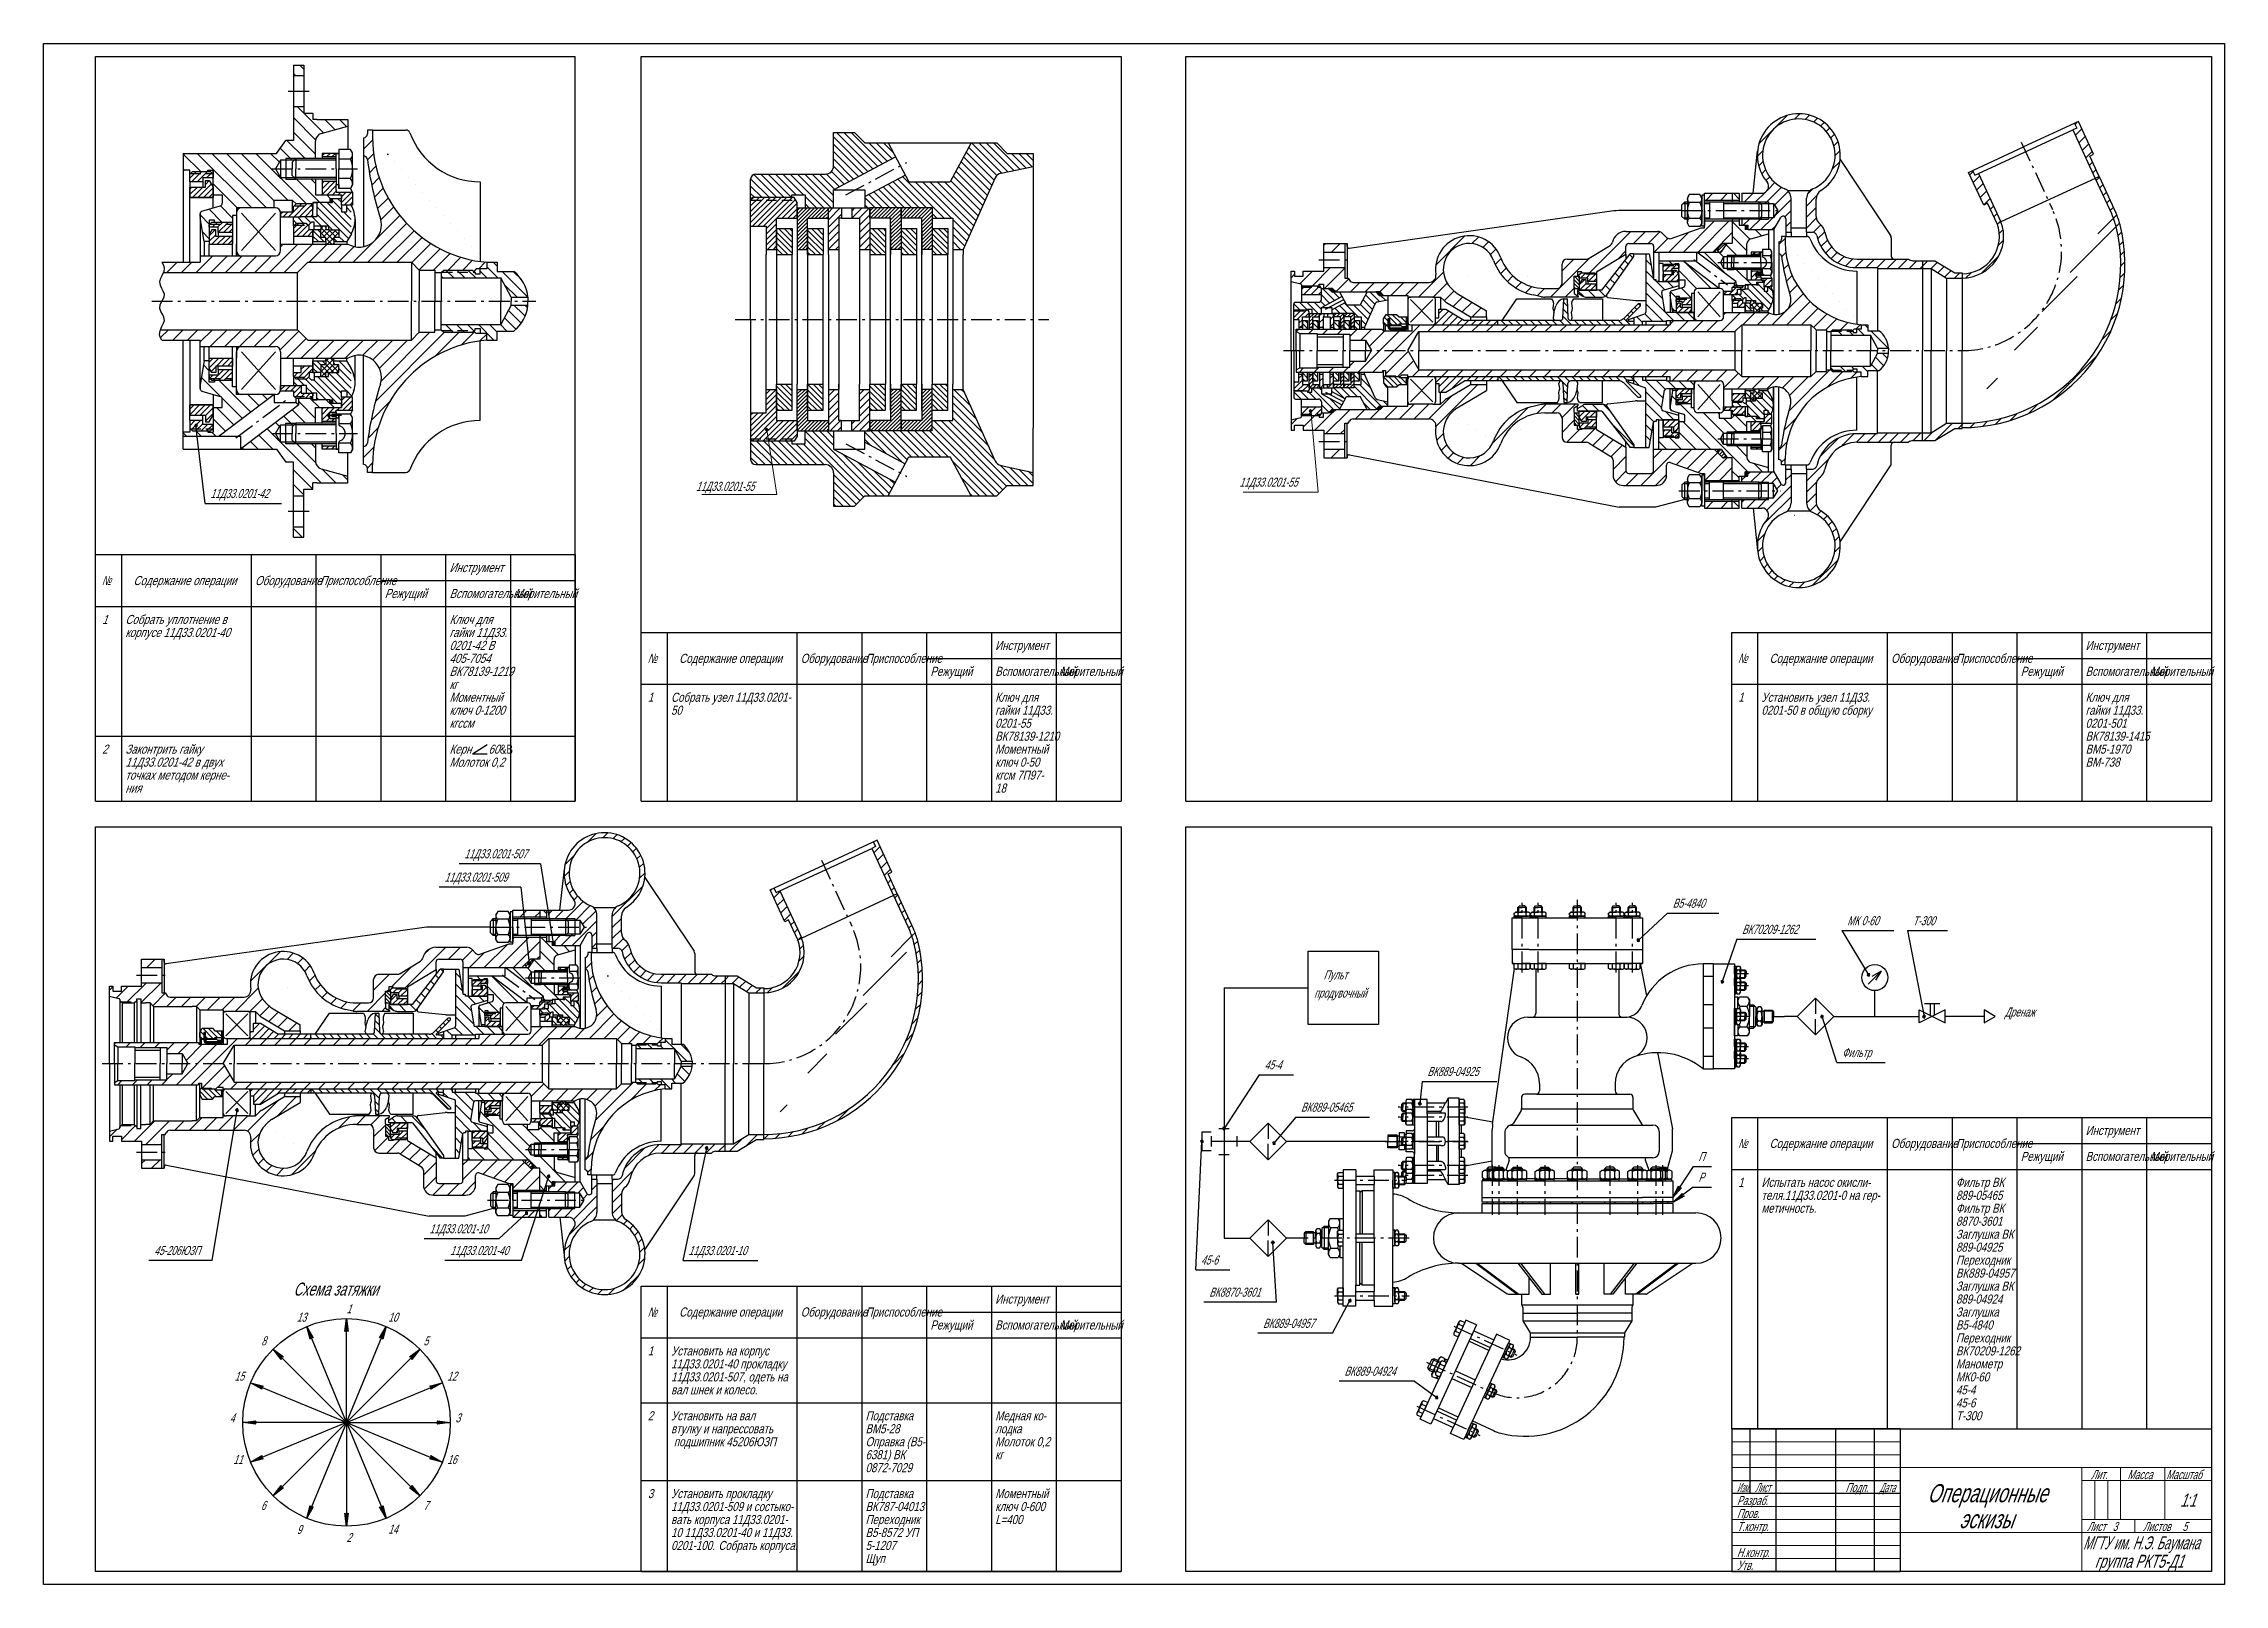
# Model space of a CAD drawing. Extents: x 0 to 841, y 0 to 594.
import ezdxf

# ---------------------------------------------------------------- set-up
doc = ezdxf.new("R2010")
doc.units = 0
doc.header["$MEASUREMENT"] = 0
for name, pattern in [('K5LT32768', [0]), ('K5LT_AXLED', [13, 8, -2, 1, -2]), ('K5LT_BASIC', [0]), ('K5LT_DASHED', [6, 4, -2]), ('K5LT_THIN', [0]), ('K5LT_THIN_INCLUDED_TO_HATCHING', [0])]:
    doc.linetypes.add(name, pattern=pattern)
doc.layers.add('LAYER0VIEW0', color=7, linetype='Continuous')
doc.layers.add('LAYER2VIEW0', color=7, linetype='Continuous')
doc.styles.add('K5_TEXTSTYLE', font='win_eskd.shx', dxfattribs={"width": 0.7, "oblique": 15, "bigfont": 'b_eskd.shx'})
doc.styles.get("Standard").update_dxf_attribs({"font": 'cad2win.shx', "width": 0.8, "oblique": 15})
pattern_1 = [(-45, (0, 0), (2.12132, 2.12132), [])]
pattern_2 = [(45, (0, 0), (-1.0606602, 1.0606602), [])]
pattern_3 = [(-45, (0, 0), (2.828427, 2.828427), [])]
pattern_4 = [(-45, (0, 0), (1.0606602, 1.0606602), [])]
pattern_5 = [(45, (0, 0), (-1.0606602, 1.0606602), []), (135, (0, 0), (-1.0606602, -1.0606602), [])]
pattern_6 = [(-45, (0, 0), (1.4142136, 1.4142136), [])]
pattern_7 = [(45, (0, 0), (-0.7071068, 0.7071068), [])]
pattern_8 = [(45, (0, 0), (-1.4142136, 1.4142136), [])]
pattern_9 = [(45, (0, 0), (-2.828427, 2.828427), [])]
pattern_10 = [(-45, (0, 0), (0.7071068, 0.7071068), [])]
pattern_11 = [(45, (0, 0), (-2.12132, 2.12132), [])]

msp = doc.modelspace()

# ---------------------------------------------------------------- texts
at = {"layer": 'LAYER0VIEW0', "color": 7, "lineweight": 0, "style": 'K5_TEXTSTYLE', "oblique": 20}
for s, height, width, p in [('11Д33.0201-55', 3.5, 0.7, (251.59, 421.58)), ('11Д33.0201-55', 3.5, 0.7, (461.14, 423.18)), ('Лит.', 3.5, 0.7, (789.52, 40.58)), ('Масса', 3.5, 0.7, (803.6, 40.58)), ('Масштаб', 3.5, 0.684163, (818.58, 40.58)), ('Изм.', 3.5, 0.38971, (653, 35.58)), ('Разраб.', 3.5, 0.7, (653, 30.58)), ('Лист', 3.5, 0.460914, (660, 35.58)), ('Подп.', 3.5, 0.7, (694.85, 35.58)), ('Дата', 3.5, 0.460914, (708, 35.58)), ('Операционные', 7, 0.7, (726.39, 31.65)), ('1', 5, 0.7, (823.92, 29.97)), (':1', 5, 0.7, (826.03, 29.97)), ('Пров.', 3.5, 0.7, (653, 25.58)), ('эскизы', 7, 0.7, (738.71, 21.66)), ('Т.контр.', 3.5, 0.7, (653, 20.58)), ('МГТУ им. Н.Э. Баумана', 5, 0.608586, (786.5, 13.53)), (' Лист   3', 3.5, 0.7, (787.11, 20.58)), (' Листов     5', 3.5, 0.7, (808.68, 20.58)), ('Утв.', 3.5, 0.7, (653, 5.58)), ('Н.контр.', 3.5, 0.7, (653, 10.58)), ('группа РКТ5-Д1', 5, 0.7, (790.98, 6.4))]:
    msp.add_text(s, height=height, dxfattribs=dict(at, width=width)).set_placement(p)
at = {"layer": 'LAYER0VIEW0', "color": 7, "style": 'K5_TEXTSTYLE', "oblique": 20, "width": 0.7}
for s, height, p in [(' №', 3.5, (21.5, 385.25)), (' №', 3.5, (232, 355.25)), (' №', 3.5, (652.5, 355.25)), ('    Пульт ', 3.5, (489.94, 233.22)), ('продувочный', 3.5, (489.94, 226.22)), ('Дренаж', 3.5, (756.3, 218.91)), (' №', 3.5, (652.5, 168.25)), ('Схема затяжки', 5, (96.3, 111.34)), ('13', 3.5, (97.62, 101.25)), ('1', 3.5, (116.8, 104.44)), ('10', 3.5, (132.87, 101.25)), (' №', 3.5, (232, 103.25)), ('8', 3.5, (83.92, 92.14)), ('5', 3.5, (146.49, 92.14)), ('15', 3.5, (73.61, 78.52)), ('12', 3.5, (155.6, 78.52)), ('4', 3.5, (71.78, 62.44)), ('3', 3.5, (158.8, 62.44)), ('11', 3.5, (73.1, 46.37)), ('16', 3.5, (155.6, 46.37)), ('6', 3.5, (83.79, 28.67)), ('7', 3.5, (146.49, 28.7)), ('9', 3.5, (97.62, 19.4)), ('2', 3.5, (116.8, 16.32)), ('14', 3.5, (132.87, 19.57))]:
    msp.add_text(s, height=height, dxfattribs=at).set_placement(p)
at = {"layer": 'LAYER0VIEW0', "color": 7, "width": 0.8}
for s, oblique, p in [('   Содержание операции', 20, (31.5, 385.25)), ('Оборудование', 20, (81.5, 385.25)), ('Приспособление', 20, (106.5, 385.25)), ('Инструмент', 20, (156.5, 390.25)), ('Режущий', 20, (131.5, 380.25)), ('Вспомогательный', 20, (156.5, 380.25)), ('Мерительный', 20, (181.5, 380.25)), (' 1', 20, (21.5, 370.25)), ('Собрать уплотнение в ', 20, (31.5, 370.25)), ('Ключ для ', 20, (156.5, 370.25)), ('корпусе 11Д33.0201-40', 20, (31.5, 365.25)), ('гайки 11Д33.', 20, (156.5, 365.25)), ('0201-42 В', 20, (156.5, 360.25)), ('Инструмент', 15, (367, 360.25)), ('Инструмент', 15, (787.5, 360.25)), ('ВК78139-1219', 20, (156.5, 350.25)), ('405-7054', 20, (156.5, 355.25)), ('   Содержание операции', 15, (242, 355.25)), ('Оборудование', 15, (292, 355.25)), ('Приспособление', 15, (317, 355.25)), ('Режущий', 15, (342, 350.25)), ('Вспомогательный', 15, (367, 350.25)), ('Мерительный', 15, (392, 350.25)), ('   Содержание операции', 15, (662.5, 355.25)), ('Оборудование', 15, (712.5, 355.25)), ('Приспособление', 15, (737.5, 355.25)), ('Режущий', 15, (762.5, 350.25)), ('Вспомогательный', 15, (787.5, 350.25)), ('Мерительный', 15, (812.5, 350.25)), ('кг', 20, (156.5, 345.25)), ('ключ 0-1200', 20, (156.5, 335.25)), ('Моментный', 20, (156.5, 340.25)), (' 1', 15, (232, 340.25)), ('50', 15, (242, 335.25)), ('Собрать узел 11Д33.0201-', 15, (242, 340.25)), ('гайки 11Д33.', 15, (367, 335.25)), ('Ключ для ', 15, (367, 340.25)), (' 1', 15, (652.5, 340.25)), ('Установить узел 11Д33.', 15, (662.5, 340.25)), ('0201-50 в общую сборку', 15, (662.5, 335.25)), ('гайки 11Д33.', 15, (787.5, 335.25)), ('Ключ для ', 15, (787.5, 340.25)), ('кгссм', 20, (156.5, 330.25)), ('ВК78139-1210', 15, (367, 325.25)), ('0201-55', 15, (367, 330.25)), ('ВК78139-1415', 15, (787.5, 325.25)), ('0201-501', 15, (787.5, 330.25)), (' 2', 20, (21.5, 320.25)), ('Законтрить гайку ', 20, (31.5, 320.25)), ('Керн', 20, (156.5, 320.25)), ('60', 20, (171.53, 320.25)), ('Моментный', 15, (367, 320.25)), ('ВМ5-1970', 15, (787.5, 320.25)), ('11Д33.0201-42 в двух ', 20, (31.5, 315.25)), ('точках методом керне-', 20, (31.5, 310.25)), ('Молоток 0,2', 20, (156.5, 315.22)), ('ключ ', 15, (367, 315.25)), ('кгсм 7П97-', 15, (367, 310.25)), ('0-50 ', 15, (376.54, 315.25)), ('ВМ-738', 15, (787.5, 315.25)), ('ния', 20, (31.5, 305.25)), ('18', 15, (367, 305.25)), ('Инструмент', 15, (787.5, 173.25)), ('   Содержание операции', 15, (662.5, 168.25)), ('Оборудование', 15, (712.5, 168.25)), ('Приспособление', 15, (737.5, 168.25)), ('Режущий', 15, (762.5, 163.25)), ('Вспомогательный', 15, (787.5, 163.25)), ('Мерительный', 15, (812.5, 163.25)), (' 1', 15, (652.5, 153.25)), ('Испытать насос окисли-', 15, (662.5, 153.25)), ('теля.11Д33.0201-0 на гер-', 15, (662.5, 148.25)), ('889-05465', 15, (737.5, 148.25)), ('Фильтр ВК', 15, (737.5, 153.25)), ('метичность.', 15, (662.5, 143.25)), ('Фильтр ВК', 15, (737.5, 143.25)), ('8870-3601', 15, (737.5, 138.25)), ('Заглушка ВК', 15, (737.5, 133.25)), ('889-04925', 15, (737.5, 128.25)), ('Переходник', 15, (737.5, 123.25)), ('ВК889-04957', 15, (737.5, 118.25)), ('Инструмент', 15, (367, 108.25)), ('889-04924', 15, (737.5, 108.25)), ('Заглушка ВК', 15, (737.5, 113.25)), ('   Содержание операции', 15, (242, 103.25)), ('Оборудование', 15, (292, 103.25)), ('Приспособление', 15, (317, 103.25)), ('Режущий', 15, (342, 98.25)), ('Вспомогательный', 15, (367, 98.25)), ('Мерительный', 15, (392, 98.25)), ('В5-4840', 15, (737.5, 98.25)), ('Заглушка', 15, (737.5, 103.25)), ('Переходник', 15, (737.5, 93.25)), (' 1', 15, (232, 88.25)), ('Установить на корпус ', 15, (242, 88.25)), ('11Д33.0201-40 прокладку', 15, (242, 83.25)), ('ВК70209-1262', 15, (737.5, 88.25)), ('Манометр ', 15, (737.5, 83.25)), ('вал шнек и колесо.', 15, (242, 73.25)), ('11Д33.0201-507, одеть на', 15, (242, 78.25)), ('45-4', 15, (737.5, 73.25)), ('МК0-60', 15, (737.5, 78.25)), ('45-6', 15, (737.5, 68.25)), (' 2', 15, (232, 63.25)), ('Установить на вал ', 15, (242, 63.25)), ('втулку и напрессовать', 15, (242, 58.25)), ('Подставка', 15, (317, 63.25)), ('ВМ5-28', 15, (317, 58.25)), ('лодка', 15, (367, 58.25)), ('Медная ко-', 15, (367, 63.25)), ('Т-300', 15, (737.5, 63.25)), (' подшипник 45206ЮЗП', 15, (242, 53.25)), ('6381) ВК ', 15, (317, 48.25)), ('Оправка (В5-', 15, (317, 53.25)), ('кг', 15, (367, 48.25)), ('Молоток 0,2', 15, (367, 53.25)), ('0872-7029', 15, (317, 43.25)), (' 3', 15, (232, 33.25)), ('Установить прокладку', 15, (242, 33.25)), ('Подставка', 15, (317, 33.25)), ('Моментный', 15, (367, 33.25)), ('вать корпуса 11Д33.0201-', 15, (242, 23.25)), ('11Д33.0201-509 и состыко-', 15, (242, 28.25)), ('Переходник', 15, (317, 23.25)), ('ВК787-04013', 15, (317, 28.25)), ('ключ 0-600', 15, (367, 28.25)), ('L=400', 15, (367, 23.25)), ('10 11Д33.0201-40 и 11Д33.', 15, (242, 18.25)), ('Собрать корпуса.', 15, (260.24, 13.25)), ('В5-8572 УП', 15, (317, 18.25)), ('0201-100. ', 15, (242, 13.25)), ('5-1207', 15, (317, 13.25)), ('Щуп', 15, (317, 8.25))]:
    msp.add_text(s, height=3.5, dxfattribs=dict(at, oblique=oblique)).set_placement(p)
msp.add_text('&B', height=3.5, dxfattribs=at).set_placement((175.98, 320.25))

# ---------------------------------------------------------------- blocks, each defined once
blk = doc.blocks.new('*L4')
at = {"layer": 'LAYER0VIEW0'}
for points in [[(0, 0), (-5, 0.66), (-4.5, 0)], [(-5, -0.66), (0, 0), (-4.5, 0)]]:
    blk.add_hatch(color=7, dxfattribs=at).paths.add_polyline_path(points)
at = {"layer": 'LAYER0VIEW0', "color": 7, "linetype": 'K5LT_THIN'}
blk.add_line((-40, 0), (0, 0), dxfattribs=at)
at = {"layer": 'LAYER0VIEW0', "color": 7, "linetype": 'K5LT32768'}
for p, q in [((-4.5, 0), (-5, 0.66)), ((-5, 0.66), (0, 0)), ((0, 0), (-5, -0.66)), ((-5, -0.66), (-4.5, 0))]:
    blk.add_line(p, q, dxfattribs=at)
blk = doc.blocks.new('*L5')
at = {"layer": 'LAYER0VIEW0'}
for points in [[(-4.87, -1.31), (0, 0), (-4.16, -1.72)], [(-4.16, -1.72), (0, 0), (-4.37, -2.52)]]:
    blk.add_hatch(color=7, dxfattribs=at).paths.add_polyline_path(points)
at = {"layer": 'LAYER0VIEW0', "color": 7, "linetype": 'K5LT_THIN'}
blk.add_line((-36.96, -15.31), (0, 0), dxfattribs=at)
at = {"layer": 'LAYER0VIEW0', "color": 7, "linetype": 'K5LT32768'}
for p, q in [((-4.87, -1.31), (0, 0)), ((0, 0), (-4.37, -2.52)), ((-4.16, -1.72), (-4.87, -1.31)), ((-4.37, -2.52), (-4.16, -1.72))]:
    blk.add_line(p, q, dxfattribs=at)
blk = doc.blocks.new('*L6')
at = {"layer": 'LAYER0VIEW0'}
for points in [[(-3.18, -3.18), (0, 0), (-4, -3.07)], [(-3.07, -4), (0, 0), (-3.18, -3.18)]]:
    blk.add_hatch(color=7, dxfattribs=at).paths.add_polyline_path(points)
at = {"layer": 'LAYER0VIEW0', "color": 7, "linetype": 'K5LT_THIN'}
blk.add_line((-28.28, -28.28), (0, 0), dxfattribs=at)
at = {"layer": 'LAYER0VIEW0', "color": 7, "linetype": 'K5LT32768'}
for p, q in [((0, 0), (-3.07, -4)), ((-4, -3.07), (0, 0)), ((-3.18, -3.18), (-4, -3.07)), ((-3.07, -4), (-3.18, -3.18))]:
    blk.add_line(p, q, dxfattribs=at)
blk = doc.blocks.new('*L7')
at = {"layer": 'LAYER0VIEW0'}
for points in [[(-1.31, -4.87), (0, 0), (-1.72, -4.16)], [(-1.72, -4.16), (0, 0), (-2.52, -4.37)]]:
    blk.add_hatch(color=7, dxfattribs=at).paths.add_polyline_path(points)
at = {"layer": 'LAYER0VIEW0', "color": 7, "linetype": 'K5LT_THIN'}
blk.add_line((-15.31, -36.96), (0, 0), dxfattribs=at)
at = {"layer": 'LAYER0VIEW0', "color": 7, "linetype": 'K5LT32768'}
for p, q in [((0, 0), (-1.31, -4.87)), ((-2.52, -4.37), (0, 0)), ((-1.72, -4.16), (-2.52, -4.37)), ((-1.31, -4.87), (-1.72, -4.16))]:
    blk.add_line(p, q, dxfattribs=at)
blk = doc.blocks.new('*L8')
at = {"layer": 'LAYER0VIEW0'}
for points in [[(0, -4.5), (0, 0), (-0.66, -5)], [(0.66, -5), (0, 0), (0, -4.5)]]:
    blk.add_hatch(color=7, dxfattribs=at).paths.add_polyline_path(points)
at = {"layer": 'LAYER0VIEW0', "color": 7, "linetype": 'K5LT32768'}
for p, q in [((-0.66, -5), (0, 0)), ((0, 0), (0.66, -5)), ((0, -4.5), (-0.66, -5)), ((0.66, -5), (0, -4.5))]:
    blk.add_line(p, q, dxfattribs=at)
at = {"layer": 'LAYER0VIEW0', "color": 7, "linetype": 'K5LT_THIN'}
blk.add_line((0, -40), (0, 0), dxfattribs=at)
blk = doc.blocks.new('*L9')
at = {"layer": 'LAYER0VIEW0'}
for points in [[(2.52, -4.37), (0, 0), (1.72, -4.16)], [(1.72, -4.16), (0, 0), (1.31, -4.87)]]:
    blk.add_hatch(color=7, dxfattribs=at).paths.add_polyline_path(points)
at = {"layer": 'LAYER0VIEW0', "color": 7, "linetype": 'K5LT32768'}
for p, q in [((0, 0), (2.52, -4.37)), ((1.31, -4.87), (0, 0)), ((1.72, -4.16), (1.31, -4.87)), ((2.52, -4.37), (1.72, -4.16))]:
    blk.add_line(p, q, dxfattribs=at)
at = {"layer": 'LAYER0VIEW0', "color": 7, "linetype": 'K5LT_THIN'}
blk.add_line((15.31, -36.96), (0, 0), dxfattribs=at)
blk = doc.blocks.new('*L10')
at = {"layer": 'LAYER0VIEW0'}
for points in [[(4, -3.07), (0, 0), (3.18, -3.18)], [(3.18, -3.18), (0, 0), (3.07, -4)]]:
    blk.add_hatch(color=7, dxfattribs=at).paths.add_polyline_path(points)
at = {"layer": 'LAYER0VIEW0', "color": 7, "linetype": 'K5LT32768'}
for p, q in [((0, 0), (4, -3.07)), ((3.07, -4), (0, 0)), ((3.18, -3.18), (3.07, -4)), ((4, -3.07), (3.18, -3.18))]:
    blk.add_line(p, q, dxfattribs=at)
at = {"layer": 'LAYER0VIEW0', "color": 7, "linetype": 'K5LT_THIN'}
blk.add_line((28.28, -28.28), (0, 0), dxfattribs=at)
blk = doc.blocks.new('*L11')
at = {"layer": 'LAYER0VIEW0'}
for points in [[(4.87, -1.31), (0, 0), (4.16, -1.72)], [(4.37, -2.52), (4.16, -1.72), (0, 0)]]:
    blk.add_hatch(color=7, dxfattribs=at).paths.add_polyline_path(points)
at = {"layer": 'LAYER0VIEW0', "color": 7, "linetype": 'K5LT32768'}
for p, q in [((0, 0), (4.87, -1.31)), ((4.37, -2.52), (0, 0)), ((4.87, -1.31), (4.16, -1.72)), ((4.16, -1.72), (4.37, -2.52))]:
    blk.add_line(p, q, dxfattribs=at)
at = {"layer": 'LAYER0VIEW0', "color": 7, "linetype": 'K5LT_THIN'}
blk.add_line((36.96, -15.31), (0, 0), dxfattribs=at)
blk = doc.blocks.new('*L12')
at = {"layer": 'LAYER0VIEW0'}
for points in [[(0, 0), (5, 0.66), (4.5, 0)], [(5, -0.66), (4.5, 0), (0, 0)]]:
    blk.add_hatch(color=7, dxfattribs=at).paths.add_polyline_path(points)
at = {"layer": 'LAYER0VIEW0', "color": 7, "linetype": 'K5LT32768'}
for p, q in [((0, 0), (5, 0.66)), ((5, -0.66), (0, 0)), ((5, 0.66), (4.5, 0)), ((4.5, 0), (5, -0.66))]:
    blk.add_line(p, q, dxfattribs=at)
at = {"layer": 'LAYER0VIEW0', "color": 7, "linetype": 'K5LT_THIN'}
blk.add_line((40, 0), (0, 0), dxfattribs=at)
blk = doc.blocks.new('*L13')
at = {"layer": 'LAYER0VIEW0'}
for points in [[(0, 0), (4.16, 1.72), (4.37, 2.52)], [(0, 0), (4.87, 1.31), (4.16, 1.72)]]:
    blk.add_hatch(color=7, dxfattribs=at).paths.add_polyline_path(points)
at = {"layer": 'LAYER0VIEW0', "color": 7, "linetype": 'K5LT_THIN'}
blk.add_line((36.96, 15.31), (0, 0), dxfattribs=at)
at = {"layer": 'LAYER0VIEW0', "color": 7, "linetype": 'K5LT32768'}
for p, q in [((0, 0), (4.37, 2.52)), ((4.87, 1.31), (0, 0)), ((4.37, 2.52), (4.16, 1.72)), ((4.16, 1.72), (4.87, 1.31))]:
    blk.add_line(p, q, dxfattribs=at)
blk = doc.blocks.new('*L14')
at = {"layer": 'LAYER0VIEW0'}
for points in [[(0, 0), (3.18, 3.18), (3.07, 4)], [(0, 0), (4, 3.07), (3.18, 3.18)]]:
    blk.add_hatch(color=7, dxfattribs=at).paths.add_polyline_path(points)
at = {"layer": 'LAYER0VIEW0', "color": 7, "linetype": 'K5LT_THIN'}
blk.add_line((28.28, 28.28), (0, 0), dxfattribs=at)
at = {"layer": 'LAYER0VIEW0', "color": 7, "linetype": 'K5LT32768'}
for p, q in [((0, 0), (3.07, 4)), ((4, 3.07), (0, 0)), ((3.07, 4), (3.18, 3.18)), ((3.18, 3.18), (4, 3.07))]:
    blk.add_line(p, q, dxfattribs=at)
blk = doc.blocks.new('*L15')
at = {"layer": 'LAYER0VIEW0'}
for points in [[(0, 0), (1.72, 4.16), (1.31, 4.87)], [(0, 0), (2.52, 4.37), (1.72, 4.16)]]:
    blk.add_hatch(color=7, dxfattribs=at).paths.add_polyline_path(points)
at = {"layer": 'LAYER0VIEW0', "color": 7, "linetype": 'K5LT_THIN'}
blk.add_line((15.31, 36.96), (0, 0), dxfattribs=at)
at = {"layer": 'LAYER0VIEW0', "color": 7, "linetype": 'K5LT32768'}
for p, q in [((0, 0), (1.31, 4.87)), ((2.52, 4.37), (0, 0)), ((1.31, 4.87), (1.72, 4.16)), ((1.72, 4.16), (2.52, 4.37))]:
    blk.add_line(p, q, dxfattribs=at)
blk = doc.blocks.new('*L16')
at = {"layer": 'LAYER0VIEW0'}
for points in [[(0, 0), (0, 4.5), (-0.66, 5)], [(0, 0), (0.66, 5), (0, 4.5)]]:
    blk.add_hatch(color=7, dxfattribs=at).paths.add_polyline_path(points)
at = {"layer": 'LAYER0VIEW0', "color": 7, "linetype": 'K5LT_THIN'}
blk.add_line((0, 40), (0, 0), dxfattribs=at)
at = {"layer": 'LAYER0VIEW0', "color": 7, "linetype": 'K5LT32768'}
for p, q in [((0, 0), (-0.66, 5)), ((-0.66, 5), (0, 4.5)), ((0, 4.5), (0.66, 5)), ((0.66, 5), (0, 0))]:
    blk.add_line(p, q, dxfattribs=at)
blk = doc.blocks.new('*L17')
at = {"layer": 'LAYER0VIEW0'}
for points in [[(0, 0), (-1.72, 4.16), (-2.52, 4.37)], [(0, 0), (-1.31, 4.87), (-1.72, 4.16)]]:
    blk.add_hatch(color=7, dxfattribs=at).paths.add_polyline_path(points)
at = {"layer": 'LAYER0VIEW0', "color": 7, "linetype": 'K5LT_THIN'}
blk.add_line((-15.31, 36.96), (0, 0), dxfattribs=at)
at = {"layer": 'LAYER0VIEW0', "color": 7, "linetype": 'K5LT32768'}
for p, q in [((0, 0), (-2.52, 4.37)), ((-2.52, 4.37), (-1.72, 4.16)), ((-1.72, 4.16), (-1.31, 4.87)), ((-1.31, 4.87), (0, 0))]:
    blk.add_line(p, q, dxfattribs=at)
blk = doc.blocks.new('*L18')
at = {"layer": 'LAYER0VIEW0'}
for points in [[(0, 0), (-3.18, 3.18), (-4, 3.07)], [(0, 0), (-3.07, 4), (-3.18, 3.18)]]:
    blk.add_hatch(color=7, dxfattribs=at).paths.add_polyline_path(points)
at = {"layer": 'LAYER0VIEW0', "color": 7, "linetype": 'K5LT_THIN'}
blk.add_line((-28.28, 28.28), (0, 0), dxfattribs=at)
at = {"layer": 'LAYER0VIEW0', "color": 7, "linetype": 'K5LT32768'}
for p, q in [((-4, 3.07), (-3.18, 3.18)), ((0, 0), (-4, 3.07)), ((-3.18, 3.18), (-3.07, 4)), ((-3.07, 4), (0, 0))]:
    blk.add_line(p, q, dxfattribs=at)
blk = doc.blocks.new('*L19')
at = {"layer": 'LAYER0VIEW0'}
for points in [[(0, 0), (-4.16, 1.72), (-4.87, 1.31)], [(0, 0), (-4.37, 2.52), (-4.16, 1.72)]]:
    blk.add_hatch(color=7, dxfattribs=at).paths.add_polyline_path(points)
at = {"layer": 'LAYER0VIEW0', "color": 7, "linetype": 'K5LT_THIN'}
blk.add_line((-36.96, 15.31), (0, 0), dxfattribs=at)
at = {"layer": 'LAYER0VIEW0', "color": 7, "linetype": 'K5LT32768'}
for p, q in [((-4.87, 1.31), (-4.16, 1.72)), ((0, 0), (-4.87, 1.31)), ((-4.16, 1.72), (-4.37, 2.52)), ((-4.37, 2.52), (0, 0))]:
    blk.add_line(p, q, dxfattribs=at)
blk = doc.blocks.new('*L20')
at = {"layer": 'LAYER0VIEW0', "color": 7, "linetype": 'K5LT_THIN'}
for p, q in [((-0.11, 0.89), (-0.63, 0.23)), ((-0.63, 0.23), (0.04, -0.3)), ((-0.07, 0.6), (-0.33, 0.26)), ((-0.33, 0.26), (0, 0)), ((0.56, 0.37), (-0.11, 0.89)), ((0.26, 0.33), (-0.07, 0.6)), ((3.5, -29.7), (-0.04, 0.3)), ((0, 0), (0.26, 0.33)), ((0, 0), (0.04, -0.3)), ((0.04, -0.3), (0.56, 0.37)), ((3.5, -29.7), (33.01, -29.7))]:
    blk.add_line(p, q, dxfattribs=at)
at = {"layer": 'LAYER0VIEW0', "color": 7, "style": 'K5_TEXTSTYLE', "oblique": 20, "width": 0.7}
blk.add_text('11Д33.0201-42', height=3.5, dxfattribs=at).set_placement((5.5, -27.63))
blk = doc.blocks.new('*L21')
at = {"layer": 'LAYER0VIEW0', "color": 7, "linetype": 'K5LT_THIN'}
for p, q in [((-4.83, 30.45), (-36.28, 30.45)), ((-4.83, 30.45), (0.05, -0.3)), ((-0.05, 0.3), (-0.55, -0.39)), ((0, 0), (-0.25, -0.34)), ((0, 0), (-0.05, 0.3)), ((0.64, -0.2), (-0.05, 0.3)), ((0.34, -0.25), (0, 0)), ((-0.55, -0.39), (0.14, -0.89)), ((-0.25, -0.34), (0.09, -0.59)), ((0.09, -0.59), (0.34, -0.25)), ((0.14, -0.89), (0.64, -0.2))]:
    blk.add_line(p, q, dxfattribs=at)
at = {"layer": 'LAYER0VIEW0', "color": 7, "style": 'K5_TEXTSTYLE', "oblique": 20, "width": 0.7}
blk.add_text('11Д33.0201-507', height=3.5, dxfattribs=at).set_placement((-34.28, 32.53))
blk = doc.blocks.new('*L22')
at = {"layer": 'LAYER0VIEW0', "color": 7, "linetype": 'K5LT_THIN'}
for p, q in [((-3.17, 29.21), (-34.62, 29.21)), ((-3.17, 29.21), (0.03, -0.3)), ((-0.03, 0.3), (-0.56, -0.36)), ((0, 0), (-0.27, -0.33)), ((0, 0), (-0.03, 0.3)), ((0.63, -0.23), (-0.03, 0.3)), ((0.33, -0.27), (0, 0)), ((-0.56, -0.36), (0.1, -0.89)), ((-0.27, -0.33), (0.06, -0.6)), ((0.06, -0.6), (0.33, -0.27)), ((0.1, -0.89), (0.63, -0.23))]:
    blk.add_line(p, q, dxfattribs=at)
at = {"layer": 'LAYER0VIEW0', "color": 7, "style": 'K5_TEXTSTYLE', "oblique": 20, "width": 0.7}
blk.add_text('11Д33.0201-509', height=3.5, dxfattribs=at).set_placement((-32.62, 31.28))
blk = doc.blocks.new('*L23')
at = {"layer": 'LAYER0VIEW0', "color": 7, "linetype": 'K5LT_THIN'}
for p, q in [((-10.48, -9.6), (0.22, 0.2)), ((-0.18, 0.65), (-0.22, -0.2)), ((0, 0), (-0.22, -0.2)), ((0.66, 0.61), (-0.18, 0.65)), ((0.02, 0.42), (0, 0)), ((0, 0), (0.42, -0.02)), ((0.44, 0.41), (0.02, 0.42)), ((0.42, -0.02), (0.44, 0.41)), ((0.63, -0.24), (0.66, 0.61)), ((-0.22, -0.2), (0.63, -0.24)), ((-10.48, -9.6), (-39.24, -9.6))]:
    blk.add_line(p, q, dxfattribs=at)
at = {"layer": 'LAYER0VIEW0', "color": 7, "style": 'K5_TEXTSTYLE', "oblique": 20, "width": 0.7}
blk.add_text('11Д33.0201-10', height=3.5, dxfattribs=at).set_placement((-37.24, -7.53))
blk = doc.blocks.new('*L24')
at = {"layer": 'LAYER0VIEW0', "color": 7, "linetype": 'K5LT_THIN'}
for p, q in [((-10.43, -32.16), (0.09, 0.29)), ((0.28, 0.86), (-0.48, 0.47)), ((-0.48, 0.47), (-0.09, -0.29)), ((0.19, 0.57), (-0.19, 0.38)), ((-0.19, 0.38), (0, 0)), ((-0.09, -0.29), (0.66, 0.1)), ((0, 0), (-0.09, -0.29)), ((0, 0), (0.38, 0.19)), ((0.38, 0.19), (0.19, 0.57)), ((0.66, 0.1), (0.28, 0.86)), ((-10.43, -32.16), (-39.93, -32.16))]:
    blk.add_line(p, q, dxfattribs=at)
at = {"layer": 'LAYER0VIEW0', "color": 7, "style": 'K5_TEXTSTYLE', "oblique": 20, "width": 0.7}
blk.add_text('11Д33.0201-40', height=3.5, dxfattribs=at).set_placement((-37.93, -30.09))
blk = doc.blocks.new('*L25')
at = {"layer": 'LAYER0VIEW0', "color": 7, "linetype": 'K5LT_THIN'}
for p, q in [((-9.03, -43.03), (0.06, 0.29)), ((0.18, 0.88), (-0.53, 0.42)), ((-0.53, 0.42), (-0.06, -0.29)), ((0.12, 0.59), (-0.23, 0.36)), ((-0.23, 0.36), (0, 0)), ((-0.06, -0.29), (0.65, 0.17)), ((0, 0), (-0.06, -0.29)), ((0, 0), (0.36, 0.23)), ((0.36, 0.23), (0.12, 0.59)), ((0.65, 0.17), (0.18, 0.88)), ((-9.03, -43.03), (19.74, -43.03))]:
    blk.add_line(p, q, dxfattribs=at)
at = {"layer": 'LAYER0VIEW0', "color": 7, "style": 'K5_TEXTSTYLE', "oblique": 20, "width": 0.7}
blk.add_text('11Д33.0201-10', height=3.5, dxfattribs=at).set_placement((-7.03, -40.96))
blk = doc.blocks.new('*L26')
at = {"layer": 'LAYER0VIEW0', "color": 7, "linetype": 'K5LT_THIN'}
for p, q in [((-9.61, -57.64), (0.05, 0.3)), ((0.15, 0.89), (-0.54, 0.39)), ((-0.54, 0.39), (-0.05, -0.3)), ((0.1, 0.59), (-0.25, 0.35)), ((-0.25, 0.35), (0, 0)), ((-0.05, -0.3), (0.64, 0.2)), ((0, 0), (-0.05, -0.3)), ((0, 0), (0.35, 0.25)), ((0.35, 0.25), (0.1, 0.59)), ((0.64, 0.2), (0.15, 0.89)), ((-9.61, -57.64), (-33.94, -57.64))]:
    blk.add_line(p, q, dxfattribs=at)
at = {"layer": 'LAYER0VIEW0', "color": 7, "style": 'K5_TEXTSTYLE', "oblique": 20, "width": 0.7}
blk.add_text('45-206Ю3П', height=3.5, dxfattribs=at).set_placement((-31.94, -55.56))
blk = doc.blocks.new('*L29')
at = {"layer": 'LAYER0VIEW0', "color": 7, "linetype": 'K5LT_THIN'}
for p, q in [((0.03, 0.3), (-0.63, -0.24)), ((0, 0), (-0.33, -0.27)), ((0.87, 8.23), (-0.03, -0.3)), ((0, 0), (0.03, 0.3)), ((0.27, -0.33), (0, 0)), ((0.57, -0.36), (0.03, 0.3)), ((0.87, 8.23), (29.64, 8.23)), ((-0.63, -0.24), (-0.09, -0.9)), ((-0.33, -0.27), (-0.06, -0.6)), ((-0.09, -0.9), (0.57, -0.36)), ((-0.06, -0.6), (0.27, -0.33))]:
    blk.add_line(p, q, dxfattribs=at)
at = {"layer": 'LAYER0VIEW0', "color": 7, "style": 'K5_TEXTSTYLE', "oblique": 20, "width": 0.7}
blk.add_text('ВК889-04925', height=3.5, dxfattribs=at).set_placement((2.87, 10.3))
blk = doc.blocks.new('*L30')
at = {"layer": 'LAYER0VIEW0', "color": 7, "linetype": 'K5LT_THIN'}
for p, q in [((-6.59, -12.31), (0.14, 0.26)), ((0.43, 0.79), (-0.39, 0.55)), ((-0.39, 0.55), (-0.14, -0.26)), ((0, 0), (-0.14, -0.26)), ((0.28, 0.53), (-0.12, 0.41)), ((-0.12, 0.41), (0, 0)), ((0, 0), (0.41, 0.12)), ((0.41, 0.12), (0.28, 0.53)), ((0.67, -0.02), (0.43, 0.79)), ((-0.14, -0.26), (0.67, -0.02)), ((-6.59, -12.31), (-35.36, -12.31))]:
    blk.add_line(p, q, dxfattribs=at)
at = {"layer": 'LAYER0VIEW0', "color": 7, "style": 'K5_TEXTSTYLE', "oblique": 20, "width": 0.7}
blk.add_text('ВК889-04957', height=3.5, dxfattribs=at).set_placement((-33.36, -10.23))
blk = doc.blocks.new('*L31')
at = {"layer": 'LAYER0VIEW0', "color": 7, "linetype": 'K5LT_THIN'}
for p, q in [((-8.34, 6.15), (-37.38, 6.15)), ((-8.34, 6.15), (0.24, -0.18)), ((0.6, 0.3), (-0.24, 0.18)), ((0, 0), (-0.24, 0.18)), ((-0.24, 0.18), (-0.11, -0.66)), ((0.42, 0.06), (0, 0)), ((0, 0), (0.06, -0.42)), ((0.48, -0.36), (0.42, 0.06)), ((0.72, -0.53), (0.6, 0.3)), ((-0.11, -0.66), (0.72, -0.53)), ((0.06, -0.42), (0.48, -0.36))]:
    blk.add_line(p, q, dxfattribs=at)
at = {"layer": 'LAYER0VIEW0', "color": 7, "style": 'K5_TEXTSTYLE', "oblique": 20, "width": 0.7}
blk.add_text('ВК889-04924', height=3.5, dxfattribs=at).set_placement((-35.38, 8.22))
blk = doc.blocks.new('*L32')
at = {"layer": 'LAYER0VIEW0', "color": 7, "linetype": 'K5LT_THIN'}
for p, q in [((10.98, 10.19), (-0.22, -0.2)), ((10.98, 10.19), (30.86, 10.19)), ((-0.63, 0.24), (-0.66, -0.61)), ((0.22, 0.2), (-0.63, 0.24)), ((-0.42, 0.02), (-0.44, -0.41)), ((0, 0), (-0.42, 0.02)), ((0, 0), (0.22, 0.2)), ((0.19, -0.64), (0.22, 0.2)), ((-0.66, -0.61), (0.19, -0.64)), ((-0.44, -0.41), (-0.02, -0.42)), ((-0.02, -0.42), (0, 0))]:
    blk.add_line(p, q, dxfattribs=at)
at = {"layer": 'LAYER0VIEW0', "color": 7, "style": 'K5_TEXTSTYLE', "oblique": 20, "width": 0.7}
blk.add_text('В5-4840', height=3.5, dxfattribs=at).set_placement((12.98, 12.27))
blk = doc.blocks.new('*L33')
at = {"layer": 'LAYER0VIEW0', "color": 7, "linetype": 'K5LT_THIN'}
for p, q in [((5.53, 16.07), (-0.1, -0.28)), ((5.53, 16.07), (36.05, 16.07)), ((0.1, 0.28), (-0.66, -0.09)), ((0, 0), (-0.38, -0.19)), ((0, 0), (0.1, 0.28)), ((0.47, -0.48), (0.1, 0.28)), ((-0.66, -0.09), (-0.29, -0.85)), ((-0.38, -0.19), (-0.2, -0.57)), ((-0.29, -0.85), (0.47, -0.48)), ((-0.2, -0.57), (0.19, -0.38)), ((0.19, -0.38), (0, 0))]:
    blk.add_line(p, q, dxfattribs=at)
at = {"layer": 'LAYER0VIEW0', "color": 7, "style": 'K5_TEXTSTYLE', "oblique": 20, "width": 0.7}
blk.add_text('ВК70209-1262', height=3.5, dxfattribs=at).set_placement((7.53, 18.14))
blk = doc.blocks.new('*L34')
at = {"layer": 'LAYER0VIEW0', "color": 7, "linetype": 'K5LT_THIN'}
for p, q in [((-0.27, 0.86), (-0.66, 0.1)), ((-0.66, 0.1), (0.09, -0.29)), ((-0.18, 0.57), (-0.38, 0.19)), ((-0.38, 0.19), (0, 0)), ((0.48, 0.47), (-0.27, 0.86)), ((0.19, 0.38), (-0.18, 0.57)), ((5.59, -17.44), (-0.09, 0.29)), ((0, 0), (0.19, 0.38)), ((0, 0), (0.09, -0.29)), ((0.09, -0.29), (0.48, 0.47)), ((5.59, -17.44), (24.26, -17.44))]:
    blk.add_line(p, q, dxfattribs=at)
at = {"layer": 'LAYER0VIEW0', "color": 7, "style": 'K5_TEXTSTYLE', "oblique": 20, "width": 0.7}
blk.add_text('Фильтр', height=3.5, dxfattribs=at).set_placement((7.59, -15.37))
blk = doc.blocks.new('*L35')
at = {"layer": 'LAYER0VIEW0', "color": 7, "linetype": 'K5LT_THIN'}
for p, q in [((-10.03, 16.76), (0.15, -0.26)), ((-10.03, 16.76), (9.94, 16.76)), ((-0.15, 0.26), (-0.36, -0.57)), ((0, 0), (-0.15, 0.26)), ((0.67, 0.05), (-0.15, 0.26)), ((0, 0), (-0.1, -0.41)), ((0.46, -0.77), (0.67, 0.05)), ((-0.36, -0.57), (0.46, -0.77)), ((-0.1, -0.41), (0.31, -0.51)), ((0.41, -0.1), (0, 0)), ((0.31, -0.51), (0.41, -0.1))]:
    blk.add_line(p, q, dxfattribs=at)
at = {"layer": 'LAYER0VIEW0', "color": 7, "style": 'K5_TEXTSTYLE', "oblique": 20, "width": 0.7}
blk.add_text('МК 0-60', height=3.5, dxfattribs=at).set_placement((-8.03, 18.84))
blk = doc.blocks.new('*L36')
at = {"layer": 'LAYER0VIEW0'}
for points in [[(0, 0), (2.46, 3.77), (2.18, 4.55)], [(0, 0), (3.28, 3.83), (2.46, 3.77)]]:
    blk.add_hatch(color=7, dxfattribs=at).paths.add_polyline_path(points)
at = {"layer": 'LAYER0VIEW0', "color": 7, "linetype": 'K5LT_THIN'}
for q in [(0, 0), (14.92, 12.01)]:
    blk.add_line((7.82, 12.01), q, dxfattribs=at)
at = {"layer": 'LAYER0VIEW0', "color": 7, "linetype": 'K5LT32768'}
for p, q in [((0, 0), (2.18, 4.55)), ((3.28, 3.83), (0, 0)), ((2.18, 4.55), (2.46, 3.77)), ((2.46, 3.77), (3.28, 3.83))]:
    blk.add_line(p, q, dxfattribs=at)
at = {"layer": 'LAYER0VIEW0', "color": 7, "style": 'K5_TEXTSTYLE', "oblique": 20, "width": 0.7}
blk.add_text('П', height=3.5, dxfattribs=at).set_placement((9.82, 14.08))
blk = doc.blocks.new('*L37')
at = {"layer": 'LAYER0VIEW0'}
for points in [[(3.58, 2.72), (3.58, 3.55), (0, 0)], [(3.58, 2.72), (4.38, 2.5), (0, 0)]]:
    blk.add_hatch(color=7, dxfattribs=at).paths.add_polyline_path(points)
at = {"layer": 'LAYER0VIEW0', "color": 7, "linetype": 'K5LT_THIN'}
for q in [(0, 0), (14.92, 5.94)]:
    blk.add_line((7.82, 5.94), q, dxfattribs=at)
at = {"layer": 'LAYER0VIEW0', "color": 7, "linetype": 'K5LT32768'}
for p, q in [((0, 0), (3.58, 3.55)), ((4.38, 2.5), (0, 0)), ((3.58, 3.55), (3.58, 2.72)), ((3.58, 2.72), (4.38, 2.5))]:
    blk.add_line(p, q, dxfattribs=at)
at = {"layer": 'LAYER0VIEW0', "color": 7, "style": 'K5_TEXTSTYLE', "oblique": 20, "width": 0.7}
blk.add_text('Р', height=3.5, dxfattribs=at).set_placement((9.82, 8.01))
blk = doc.blocks.new('*L38')
at = {"layer": 'LAYER0VIEW0', "color": 7, "linetype": 'K5LT_THIN'}
for p, q in [((-6.35, 32.85), (0.06, -0.29)), ((-6.35, 32.85), (9.08, 32.85)), ((-0.06, 0.29), (-0.53, -0.41)), ((0, 0), (-0.24, -0.35)), ((0, 0), (-0.06, 0.29)), ((0.65, -0.18), (-0.06, 0.29)), ((-0.53, -0.41), (0.17, -0.88)), ((-0.24, -0.35), (0.11, -0.59)), ((0.35, -0.24), (0, 0)), ((0.11, -0.59), (0.35, -0.24)), ((0.17, -0.88), (0.65, -0.18))]:
    blk.add_line(p, q, dxfattribs=at)
at = {"layer": 'LAYER0VIEW0', "color": 7, "style": 'K5_TEXTSTYLE', "oblique": 20, "width": 0.7}
blk.add_text('Т-300', height=3.5, dxfattribs=at).set_placement((-4.35, 34.92))
blk = doc.blocks.new('*L39')
at = {"layer": 'LAYER0VIEW0', "color": 7, "linetype": 'K5LT_THIN'}
for p, q in [((8.18, 9.86), (-0.19, -0.23)), ((8.18, 9.86), (36.67, 9.86)), ((0.19, 0.23), (-0.65, 0.15)), ((-0.65, 0.15), (-0.57, -0.69)), ((0, 0), (-0.42, -0.04)), ((0, 0), (0.19, 0.23)), ((0.27, -0.61), (0.19, 0.23)), ((-0.57, -0.69), (0.27, -0.61)), ((-0.42, -0.04), (-0.38, -0.46)), ((-0.38, -0.46), (0.04, -0.42)), ((0.04, -0.42), (0, 0))]:
    blk.add_line(p, q, dxfattribs=at)
at = {"layer": 'LAYER0VIEW0', "color": 7, "style": 'K5_TEXTSTYLE', "oblique": 20, "width": 0.7}
blk.add_text('ВК889-05465', height=3.5, dxfattribs=at).set_placement((10.18, 11.94))
blk = doc.blocks.new('*L40')
at = {"layer": 'LAYER0VIEW0', "color": 7, "linetype": 'K5LT_THIN'}
for p, q in [((-0.06, 0.9), (-0.62, 0.26)), ((-0.62, 0.26), (0.02, -0.3)), ((-0.04, 0.6), (-0.32, 0.28)), ((-0.32, 0.28), (0, 0)), ((0.58, 0.34), (-0.06, 0.9)), ((0.28, 0.32), (-0.04, 0.6)), ((1.46, -22.66), (-0.02, 0.3)), ((0, 0), (0.28, 0.32)), ((0, 0), (0.02, -0.3)), ((0.02, -0.3), (0.58, 0.34)), ((1.46, -22.66), (-26.56, -22.66))]:
    blk.add_line(p, q, dxfattribs=at)
at = {"layer": 'LAYER0VIEW0', "color": 7, "style": 'K5_TEXTSTYLE', "oblique": 20, "width": 0.7}
blk.add_text('ВК8870-3601', height=3.5, dxfattribs=at).set_placement((-24.56, -20.58))
blk = doc.blocks.new('*L41')
at = {"layer": 'LAYER0VIEW0', "color": 7, "linetype": 'K5LT_THIN'}
for p, q in [((13.44, 20.45), (-0.16, -0.25)), ((13.44, 20.45), (26.65, 20.45)), ((0.16, 0.25), (-0.67, 0.08)), ((-0.67, 0.08), (-0.49, -0.75)), ((0, 0), (-0.42, -0.09)), ((0, 0), (0.16, 0.25)), ((0.09, -0.42), (0, 0)), ((0.34, -0.58), (0.16, 0.25)), ((-0.49, -0.75), (0.34, -0.58)), ((-0.42, -0.09), (-0.33, -0.5)), ((-0.33, -0.5), (0.09, -0.42))]:
    blk.add_line(p, q, dxfattribs=at)
at = {"layer": 'LAYER0VIEW0', "color": 7, "style": 'K5_TEXTSTYLE', "oblique": 20, "width": 0.7}
blk.add_text('45-4', height=3.5, dxfattribs=at).set_placement((15.44, 22.52))
blk = doc.blocks.new('*L42')
at = {"layer": 'LAYER0VIEW0', "color": 7, "linetype": 'K5LT_THIN'}
for p, q in [((-2.39, -49.26), (0.01, 0.3)), ((0.04, 0.9), (-0.58, 0.33)), ((-0.58, 0.33), (-0.01, -0.3)), ((0.03, 0.6), (-0.29, 0.31)), ((-0.29, 0.31), (0, 0)), ((-0.01, -0.3), (0.61, 0.27)), ((0, 0), (-0.01, -0.3)), ((0, 0), (0.31, 0.29)), ((0.31, 0.29), (0.03, 0.6)), ((0.61, 0.27), (0.04, 0.9)), ((-2.39, -49.26), (10.82, -49.26))]:
    blk.add_line(p, q, dxfattribs=at)
at = {"layer": 'LAYER0VIEW0', "color": 7, "style": 'K5_TEXTSTYLE', "oblique": 20, "width": 0.7}
blk.add_text('45-6', height=3.5, dxfattribs=at).set_placement((-0.39, -47.18))
blk = doc.blocks.new('*U61')
at = {"layer": 'LAYER0VIEW0', "color": 5, "linetype": 'K5LT_BASIC'}
for p, q in [((-21.9, 4), (-23.3, 2.6)), ((-23.3, 2.6), (-23.3, 0)), ((-23.3, -2.6), (-23.3, 0)), ((-6.3, 4), (-21.9, 4)), ((-21.9, 4), (-21.9, 0)), ((-21.9, -4), (-21.9, 0)), ((-0.77, 7.51), (-5.3, 7.51)), ((-5.3, 7.51), (-5.3, 3.32)), ((-0.77, 3.75), (-5.3, 3.75)), ((0, 6.18), (-0.77, 7.51)), ((0, 0), (0, 6.18)), ((0, 0), (0, -6.18)), ((-21.9, -4), (-23.3, -2.6)), ((-6.3, -4), (-21.9, -4)), ((-5.3, -7.51), (-5.3, -3.46)), ((-0.77, -3.75), (-5.3, -3.75)), ((-0.77, -7.51), (-5.3, -7.51)), ((0, -6.18), (-0.77, -7.51))]:
    blk.add_line(p, q, dxfattribs=at)
at = {"layer": 'LAYER0VIEW0', "color": 7, "linetype": 'K5LT_THIN'}
for p, q in [((-6.3, 3.32), (-22.57, 3.32)), ((-6.3, -3.32), (-22.57, -3.32))]:
    blk.add_line(p, q, dxfattribs=at)
at = {"layer": 'LAYER0VIEW0', "color": 5, "linetype": 'K5LT_BASIC'}
for centre, radius, start, end in [((-2.43, 5.53), 2.43, 313.04821, 32.769), ((-9.55, 0), 9.55, 0, 23.13732), ((-9.55, 0), 9.55, 336.86268, 0), ((-2.43, -5.53), 2.43, 327.231, 46.95179)]:
    blk.add_arc(centre, radius, start, end, dxfattribs=at)
blk = doc.blocks.new('*U62')
at = {"layer": 'LAYER0VIEW0', "color": 5, "linetype": 'K5LT_BASIC'}
for p, q in [((-21.9, 4), (-23.3, 2.6)), ((-23.3, 2.6), (-23.3, 0)), ((-23.3, -2.6), (-23.3, 0)), ((-6.3, 4), (-21.9, 4)), ((-21.9, 4), (-21.9, 0)), ((-21.9, -4), (-21.9, 0)), ((-0.77, 7.51), (-5.3, 7.51)), ((-5.3, 7.51), (-5.3, 0)), ((-0.77, 3.75), (-5.3, 3.75)), ((-5.3, -7.51), (-5.3, 0)), ((0, 6.18), (-0.77, 7.51)), ((0, 0), (0, 6.18)), ((0, 0), (0, -6.18)), ((-21.9, -4), (-23.3, -2.6)), ((-6.3, -4), (-21.9, -4)), ((-0.77, -3.75), (-5.3, -3.75)), ((-0.77, -7.51), (-5.3, -7.51)), ((0, -6.18), (-0.77, -7.51))]:
    blk.add_line(p, q, dxfattribs=at)
at = {"layer": 'LAYER0VIEW0', "color": 7, "linetype": 'K5LT_THIN'}
for p, q in [((-6.3, 3.32), (-22.57, 3.32)), ((-6.3, -3.32), (-22.57, -3.32))]:
    blk.add_line(p, q, dxfattribs=at)
at = {"layer": 'LAYER0VIEW0', "color": 5, "linetype": 'K5LT_BASIC'}
for centre, radius, start, end in [((-2.43, 5.53), 2.43, 313.04821, 32.769), ((-9.55, 0), 9.55, 0, 23.13732), ((-9.55, 0), 9.55, 336.86268, 0), ((-2.43, -5.53), 2.43, 327.231, 46.95179)]:
    blk.add_arc(centre, radius, start, end, dxfattribs=at)
blk = doc.blocks.new('*U63')
at = {"layer": 'LAYER0VIEW0', "color": 5, "linetype": 'K5LT_BASIC'}
for p, q in [((-17, 14.5), (-17, 0)), ((-2, 16.5), (-15, 16.5)), ((0, 0), (0, 14.5)), ((-15, -2), (-2, -2)), ((-17, -53.5), (-17, -39)), ((-15, -37), (-2, -37)), ((0, -39), (0, -53.5)), ((-2, -55.5), (-15, -55.5))]:
    blk.add_line(p, q, dxfattribs=at)
at = {"layer": 'LAYER0VIEW0', "color": 7, "linetype": 'K5LT_THIN'}
for p, q in [((-2, 0), (-15, 14.5)), ((-2, 14.5), (-15, 0)), ((-2, -39), (-15, -53.5)), ((-2, -53.5), (-15, -39))]:
    blk.add_line(p, q, dxfattribs=at)
at = {"layer": 'LAYER0VIEW0', "color": 5, "linetype": 'K5LT_BASIC'}
for centre, start, end in [((-15, 14.5), 90, 180), ((-2, 14.5), 0, 90), ((-15, 0), 180, 270), ((-2, 0), 270, 0), ((-15, -39), 90, 180), ((-2, -39), 0, 90), ((-15, -53.5), 180, 270), ((-2, -53.5), 270, 0)]:
    blk.add_arc(centre, 2, start, end, dxfattribs=at)
blk = doc.blocks.new('*U64')
at = {"layer": 'LAYER0VIEW0', "color": 5, "linetype": 'K5LT_BASIC'}
for p, q in [((-3.64, 0.65), (0, 0.65)), ((0, 0), (-3.64, 0)), ((3.64, 0.65), (0, 0.65)), ((0, 0), (3.64, 0)), ((3.64, 0), (3.64, 0.65))]:
    blk.add_line(p, q, dxfattribs=at)
blk = doc.blocks.new('*U65')
at = {"layer": 'LAYER0VIEW0', "color": 5, "linetype": 'K5LT_BASIC'}
for p, q in [((-2.94, 3.4), (0, 3.4)), ((0, 0), (-2.94, 0)), ((2.94, 3.4), (0, 3.4)), ((0, 0), (2.94, 0)), ((1.87, 0.46), (1.87, 2.94)), ((3.74, 2.94), (2.94, 3.4)), ((2.94, 0), (3.74, 0.46)), ((3.74, 0.46), (3.74, 2.94))]:
    blk.add_line(p, q, dxfattribs=at)
for centre, radius, start, end in [((-2.7, 2.44), 0.97, 83.30581, 83.86511), ((-2.7, 0.96), 0.97, 276.13489, 276.69419), ((0, -0.59), 4, 88.6815, 90), ((0, 4), 4, 270, 271.3185), ((0, -0.59), 4, 62.09469, 82.93358), ((0, 4), 4, 277.06642, 297.90531), ((2.7, 2.44), 0.97, 49.00799, 148.98055), ((2.7, 0.96), 0.97, 211.01945, 310.99201)]:
    blk.add_arc(centre, radius, start, end, dxfattribs=at)
blk = doc.blocks.new('*U66')
at = {"layer": 'LAYER0VIEW0', "color": 5, "linetype": 'K5LT_BASIC'}
for p, q in [((-3.64, 0), (-3.64, 0.65)), ((-3.64, 0.65), (0, 0.65)), ((0, 0), (-3.64, 0)), ((3.64, 0.65), (0, 0.65)), ((0, 0), (3.64, 0)), ((3.64, 0), (3.64, 0.65))]:
    blk.add_line(p, q, dxfattribs=at)
blk = doc.blocks.new('*U67')
at = {"layer": 'LAYER0VIEW0', "color": 5, "linetype": 'K5LT_BASIC'}
for p, q in [((-3.74, 2.94), (-2.94, 3.4)), ((-3.74, 0.46), (-3.74, 2.94)), ((-2.94, 0), (-3.74, 0.46)), ((-2.94, 3.4), (0, 3.4)), ((0, 0), (-2.94, 0)), ((-1.87, 0.46), (-1.87, 2.94)), ((2.94, 3.4), (0, 3.4)), ((0, 0), (2.94, 0)), ((1.87, 0.46), (1.87, 2.94)), ((3.74, 2.94), (2.94, 3.4)), ((2.94, 0), (3.74, 0.46)), ((3.74, 0.46), (3.74, 2.94))]:
    blk.add_line(p, q, dxfattribs=at)
for centre, radius, start, end in [((-2.7, 2.44), 0.97, 31.01945, 130.99201), ((-2.7, 0.96), 0.97, 229.00799, 328.98055), ((0, -0.59), 4, 90, 117.90531), ((0, 4), 4, 242.09469, 270), ((0, -0.59), 4, 62.09469, 90), ((0, 4), 4, 270, 297.90531), ((2.7, 2.44), 0.97, 49.00799, 148.98055), ((2.7, 0.96), 0.97, 211.01945, 310.99201)]:
    blk.add_arc(centre, radius, start, end, dxfattribs=at)
blk = doc.blocks.new('*U68')
at = {"layer": 'LAYER0VIEW0', "color": 5, "linetype": 'K5LT_BASIC'}
for p, q in [((-3.64, 0), (-3.64, 0.65)), ((-3.64, 0.65), (0, 0.65)), ((0, 0), (-3.64, 0)), ((3.64, 0.65), (0, 0.65)), ((0, 0), (3.64, 0)), ((3.64, 0), (3.64, 0.65))]:
    blk.add_line(p, q, dxfattribs=at)
blk = doc.blocks.new('*U69')
at = {"layer": 'LAYER0VIEW0', "color": 5, "linetype": 'K5LT_BASIC'}
for p, q in [((-3.56, 3.04), (-2.94, 3.4)), ((-2.94, 0), (-3.56, 0.36)), ((-2.94, 3.4), (0, 3.4)), ((0, 0), (-2.94, 0)), ((-1.87, 0.46), (-1.87, 2.94)), ((2.94, 3.4), (0, 3.4)), ((0, 0), (2.94, 0)), ((1.87, 0.46), (1.87, 2.94)), ((3.74, 2.94), (2.94, 3.4)), ((2.94, 0), (3.74, 0.46)), ((3.74, 0.46), (3.74, 2.94))]:
    blk.add_line(p, q, dxfattribs=at)
for centre, radius, start, end in [((-2.7, 2.44), 0.97, 31.01945, 130.99201), ((-2.7, 0.96), 0.97, 229.00799, 328.98055), ((0, -0.59), 4, 90, 117.90531), ((0, 4), 4, 242.09469, 270), ((0, -0.59), 4, 62.09469, 90), ((0, 4), 4, 270, 297.90531), ((2.7, 2.44), 0.97, 49.00799, 148.98055), ((2.7, 0.96), 0.97, 211.01945, 310.99201)]:
    blk.add_arc(centre, radius, start, end, dxfattribs=at)
blk = doc.blocks.new('*U70')
at = {"layer": 'LAYER0VIEW0', "color": 5, "linetype": 'K5LT_BASIC'}
for p, q in [((-3.64, 0), (-3.64, 0.65)), ((-3.64, 0.65), (0, 0.65)), ((0, 0), (-3.64, 0)), ((3.64, 0.65), (0, 0.65)), ((0, 0), (3.64, 0)), ((3.64, 0), (3.64, 0.65))]:
    blk.add_line(p, q, dxfattribs=at)
blk = doc.blocks.new('*U71')
at = {"layer": 'LAYER0VIEW0', "color": 5, "linetype": 'K5LT_BASIC'}
for p, q in [((-3.74, 2.94), (-2.94, 3.4)), ((-3.74, 0.46), (-3.74, 2.94)), ((-2.94, 0), (-3.74, 0.46)), ((-2.94, 3.4), (0, 3.4)), ((0, 0), (-2.94, 0)), ((-1.87, 0.46), (-1.87, 2.94)), ((2.94, 3.4), (0, 3.4)), ((0, 0), (2.94, 0)), ((1.87, 0.46), (1.87, 2.94)), ((3.74, 2.94), (2.94, 3.4)), ((2.94, 0), (3.74, 0.46)), ((3.74, 0.46), (3.74, 2.94))]:
    blk.add_line(p, q, dxfattribs=at)
for centre, radius, start, end in [((-2.7, 2.44), 0.97, 31.01945, 130.99201), ((-2.7, 0.96), 0.97, 229.00799, 328.98055), ((0, -0.59), 4, 90, 117.90531), ((0, 4), 4, 242.09469, 270), ((0, -0.59), 4, 62.09469, 90), ((0, 4), 4, 270, 297.90531), ((2.7, 2.44), 0.97, 49.00799, 148.98055), ((2.7, 0.96), 0.97, 211.01945, 310.99201)]:
    blk.add_arc(centre, radius, start, end, dxfattribs=at)
blk = doc.blocks.new('*U72')
at = {"layer": 'LAYER0VIEW0', "color": 5, "linetype": 'K5LT_BASIC'}
for p, q in [((-3.64, 0), (-3.64, 0.65)), ((-3.64, 0.65), (0, 0.65)), ((0, 0), (-3.64, 0)), ((3.64, 0.65), (0, 0.65)), ((0, 0), (3.64, 0)), ((3.64, 0), (3.64, 0.65))]:
    blk.add_line(p, q, dxfattribs=at)
blk = doc.blocks.new('*U73')
at = {"layer": 'LAYER0VIEW0', "color": 5, "linetype": 'K5LT_BASIC'}
for p, q in [((-3.74, 2.94), (-2.94, 3.4)), ((-3.74, 0.46), (-3.74, 2.94)), ((-2.94, 0), (-3.74, 0.46)), ((-2.94, 3.4), (0, 3.4)), ((0, 0), (-2.94, 0)), ((-1.87, 0.46), (-1.87, 2.94)), ((2.94, 3.4), (0, 3.4)), ((0, 0), (2.94, 0)), ((1.87, 0.46), (1.87, 2.94)), ((3.74, 2.94), (2.94, 3.4)), ((2.94, 0), (3.74, 0.46)), ((3.74, 0.46), (3.74, 2.94))]:
    blk.add_line(p, q, dxfattribs=at)
for centre, radius, start, end in [((-2.7, 2.44), 0.97, 31.01945, 130.99201), ((-2.7, 0.96), 0.97, 229.00799, 328.98055), ((0, -0.59), 4, 90, 117.90531), ((0, 4), 4, 242.09469, 270), ((0, -0.59), 4, 62.09469, 90), ((0, 4), 4, 270, 297.90531), ((2.7, 2.44), 0.97, 49.00799, 148.98055), ((2.7, 0.96), 0.97, 211.01945, 310.99201)]:
    blk.add_arc(centre, radius, start, end, dxfattribs=at)
blk = doc.blocks.new('*U74')
at = {"layer": 'LAYER0VIEW0', "color": 5, "linetype": 'K5LT_BASIC'}
for p, q in [((-3.64, 0), (-3.64, 0.65)), ((-3.64, 0.65), (0, 0.65)), ((0, 0), (-3.64, 0)), ((3.64, 0.65), (0, 0.65)), ((0, 0), (3.64, 0))]:
    blk.add_line(p, q, dxfattribs=at)
blk = doc.blocks.new('*U75')
at = {"layer": 'LAYER0VIEW0', "color": 5, "linetype": 'K5LT_BASIC'}
for p, q in [((-3.74, 2.94), (-2.94, 3.4)), ((-3.74, 0.46), (-3.74, 2.94)), ((-2.94, 0), (-3.74, 0.46)), ((-2.94, 3.4), (0, 3.4)), ((0, 0), (-2.94, 0)), ((-1.87, 0.46), (-1.87, 2.94)), ((2.94, 3.4), (0, 3.4)), ((0, 0), (2.94, 0))]:
    blk.add_line(p, q, dxfattribs=at)
for centre, radius, start, end in [((-2.7, 2.44), 0.97, 31.01945, 130.99201), ((-2.7, 0.96), 0.97, 229.00799, 328.98055), ((0, -0.59), 4, 97.06642, 117.90531), ((0, 4), 4, 242.09469, 262.93358), ((0, -0.59), 4, 90, 91.3185), ((0, 4), 4, 268.6815, 270), ((2.7, 2.44), 0.97, 96.13489, 96.69419), ((2.7, 0.96), 0.97, 263.30581, 263.86511)]:
    blk.add_arc(centre, radius, start, end, dxfattribs=at)
blk = doc.blocks.new('*U76')
at = {"layer": 'LAYER0VIEW0', "color": 5, "linetype": 'K5LT_BASIC'}
for p, q in [((-3.64, 0), (-3.64, 0.65)), ((-3.64, 0.65), (0, 0.65)), ((0, 0), (-3.64, 0)), ((3.64, 0.65), (0, 0.65)), ((0, 0), (3.64, 0)), ((3.64, 0), (3.64, 0.65))]:
    blk.add_line(p, q, dxfattribs=at)
blk = doc.blocks.new('*U77')
at = {"layer": 'LAYER0VIEW0', "color": 5, "linetype": 'K5LT_BASIC'}
for p, q in [((-3.74, 2.94), (-2.94, 3.4)), ((-3.74, 0.46), (-3.74, 2.94)), ((-2.94, 0), (-3.74, 0.46)), ((-2.94, 3.4), (0, 3.4)), ((0, 0), (-2.94, 0)), ((-1.87, 0.46), (-1.87, 2.94)), ((2.94, 3.4), (0, 3.4)), ((0, 0), (2.94, 0)), ((1.87, 0.46), (1.87, 2.94)), ((3.56, 3.04), (2.94, 3.4)), ((2.94, 0), (3.56, 0.36))]:
    blk.add_line(p, q, dxfattribs=at)
for centre, radius, start, end in [((-2.7, 2.44), 0.97, 31.01945, 130.99201), ((-2.7, 0.96), 0.97, 229.00799, 328.98055), ((0, -0.59), 4, 90, 117.90531), ((0, 4), 4, 242.09469, 270), ((0, -0.59), 4, 62.09469, 90), ((0, 4), 4, 270, 297.90531), ((2.7, 2.44), 0.97, 49.00799, 148.98055), ((2.7, 0.96), 0.97, 211.01945, 310.99201)]:
    blk.add_arc(centre, radius, start, end, dxfattribs=at)
blk = doc.blocks.new('*U78')
at = {"layer": 'LAYER0VIEW0', "color": 5, "linetype": 'K5LT_BASIC'}
for p, q in [((-3.64, 0), (-3.64, 0.65)), ((-3.64, 0.65), (0, 0.65)), ((0, 0), (-3.64, 0)), ((3.64, 0.65), (0, 0.65)), ((0, 0), (3.64, 0)), ((3.64, 0), (3.64, 0.65))]:
    blk.add_line(p, q, dxfattribs=at)
blk = doc.blocks.new('*U79')
at = {"layer": 'LAYER0VIEW0', "color": 5, "linetype": 'K5LT_BASIC'}
for p, q in [((-3.74, 2.94), (-2.94, 3.4)), ((-3.74, 0.46), (-3.74, 2.94)), ((-2.94, 0), (-3.74, 0.46)), ((-2.94, 3.4), (0, 3.4)), ((0, 0), (-2.94, 0)), ((-1.87, 0.46), (-1.87, 2.94)), ((2.94, 3.4), (0, 3.4)), ((0, 0), (2.94, 0)), ((1.87, 0.46), (1.87, 2.94)), ((3.74, 2.94), (2.94, 3.4)), ((2.94, 0), (3.74, 0.46)), ((3.74, 0.46), (3.74, 2.94))]:
    blk.add_line(p, q, dxfattribs=at)
for centre, radius, start, end in [((-2.7, 2.44), 0.97, 31.01945, 130.99201), ((-2.7, 0.96), 0.97, 229.00799, 328.98055), ((0, -0.59), 4, 90, 117.90531), ((0, 4), 4, 242.09469, 270), ((0, -0.59), 4, 62.09469, 90), ((0, 4), 4, 270, 297.90531), ((2.7, 2.44), 0.97, 49.00799, 148.98055), ((2.7, 0.96), 0.97, 211.01945, 310.99201)]:
    blk.add_arc(centre, radius, start, end, dxfattribs=at)
blk = doc.blocks.new('*U80')
at = {"layer": 'LAYER0VIEW0', "color": 5, "linetype": 'K5LT_BASIC'}
for p, q in [((-3.64, 0), (-3.64, 0.65)), ((-3.64, 0.65), (0, 0.65)), ((0, 0), (-3.64, 0)), ((3.64, 0.65), (0, 0.65)), ((0, 0), (3.64, 0)), ((3.64, 0), (3.64, 0.65))]:
    blk.add_line(p, q, dxfattribs=at)
blk = doc.blocks.new('*U81')
at = {"layer": 'LAYER0VIEW0', "color": 5, "linetype": 'K5LT_BASIC'}
for p, q in [((-3.74, 2.94), (-2.94, 3.4)), ((-3.74, 0.46), (-3.74, 2.94)), ((-2.94, 0), (-3.74, 0.46)), ((-2.94, 3.4), (0, 3.4)), ((0, 0), (-2.94, 0)), ((-1.87, 0.46), (-1.87, 2.94)), ((2.94, 3.4), (0, 3.4)), ((0, 0), (2.94, 0)), ((1.87, 0.46), (1.87, 2.94)), ((3.74, 2.94), (2.94, 3.4)), ((2.94, 0), (3.74, 0.46)), ((3.74, 0.46), (3.74, 2.94))]:
    blk.add_line(p, q, dxfattribs=at)
for centre, radius, start, end in [((-2.7, 2.44), 0.97, 31.01945, 130.99201), ((-2.7, 0.96), 0.97, 229.00799, 328.98055), ((0, -0.59), 4, 90, 117.90531), ((0, 4), 4, 242.09469, 270), ((0, -0.59), 4, 62.09469, 90), ((0, 4), 4, 270, 297.90531), ((2.7, 2.44), 0.97, 49.00799, 148.98055), ((2.7, 0.96), 0.97, 211.01945, 310.99201)]:
    blk.add_arc(centre, radius, start, end, dxfattribs=at)
blk = doc.blocks.new('*U82')
at = {"layer": 'LAYER0VIEW0', "color": 5, "linetype": 'K5LT_BASIC'}
for p, q in [((0, 0), (-1.27, -2.76)), ((0, 0), (1.27, 2.76)), ((1.86, 2.49), (0.59, -0.27)), ((1.27, 2.76), (1.86, 2.49)), ((-1.27, -2.76), (-0.69, -3.03)), ((-0.69, -3.03), (0.59, -0.27))]:
    blk.add_line(p, q, dxfattribs=at)
blk = doc.blocks.new('*U83')
at = {"layer": 'LAYER0VIEW0', "color": 5, "linetype": 'K5LT_BASIC'}
for p, q in [((0, 0), (-1.7, -3.68)), ((0, 0), (1.7, 3.68)), ((0.96, 4.02), (0.54, 3.1)), ((1.7, 3.68), (0.96, 4.02)), ((-2.43, -3.34), (-2.01, -2.42)), ((-1.7, -3.68), (-2.43, -3.34))]:
    blk.add_line(p, q, dxfattribs=at)
blk = doc.blocks.new('*U84')
at = {"layer": 'LAYER0VIEW0', "color": 5, "linetype": 'K5LT_BASIC'}
for p, q in [((-2.21, 1.02), (-3.61, -2.01)), ((-1.39, 1.6), (-2.21, 1.02)), ((-0.09, 1), (-1.39, 1.6)), ((0, 0), (-0.09, 1)), ((-5.01, -5.05), (-3.61, -2.01)), ((-4.92, -6.05), (-5.01, -5.05)), ((-3.62, -6.64), (-4.92, -6.05)), ((-3.49, -4.39), (-4.03, -4.14)), ((-2.8, -6.07), (-3.62, -6.64)), ((-2.68, -5.79), (-2.8, -6.07)), ((-1.72, -0.57), (-2.27, -0.31)), ((-0.13, -0.27), (0, 0))]:
    blk.add_line(p, q, dxfattribs=at)
for centre, radius, start, end in [((-1.29, 0.28), 1.15, 116.23106, 211.24385), ((-1.16, 0.22), 1.15, 334.47409, 14.191), ((-3.85, -5.27), 1.15, 99.17821, 194.191), ((0.63, -3.97), 4.67, 155.21103, 181.98937), ((0.63, -3.97), 4.67, 128.43269, 155.21103), ((-3.72, -5.33), 1.15, 296.23106, 335.94797)]:
    blk.add_arc(centre, radius, start, end, dxfattribs=at)
blk = doc.blocks.new('*U85')
at = {"layer": 'LAYER0VIEW0', "color": 5, "linetype": 'K5LT_BASIC'}
for p, q in [((0, 0), (-0.99, -2.15)), ((0, 0), (0.99, 2.15)), ((0.99, 2.15), (1.63, 2.6)), ((0.99, 1.22), (1.76, 0.86)), ((2.46, 1.47), (1.47, -0.68)), ((1.63, 2.6), (2.39, 2.24)), ((2.39, 2.24), (2.46, 1.47)), ((-0.99, -2.15), (-0.92, -2.92)), ((-0.92, -2.92), (-0.16, -3.28)), ((-0.29, -1.54), (0.48, -1.9)), ((-0.16, -3.28), (0.48, -2.83)), ((0.48, -2.83), (1.47, -0.68))]:
    blk.add_line(p, q, dxfattribs=at)
for centre, radius, start, end in [((2.88, -1.33), 3.18, 126.63214, 155.21103), ((1.61, 1.67), 0.767, 112.99458, 215.98666), ((-1.41, 0.65), 3.18, 335.21103, 3.78991), ((1.7, 1.63), 0.767, 274.4354, 17.42748), ((-0.23, -2.31), 0.767, 94.4354, 197.42748), ((2.88, -1.33), 3.18, 155.21103, 183.78991), ((-0.14, -2.35), 0.767, 292.99458, 35.98665), ((-1.41, 0.65), 3.18, 306.63214, 335.21103)]:
    blk.add_arc(centre, radius, start, end, dxfattribs=at)
blk = doc.blocks.new('*U86')
at = {"layer": 'LAYER0VIEW0', "color": 7, "linetype": 'K5LT_AXLED'}
blk.add_line((0, 0), (24.38, -11.26), dxfattribs=at)
at = {"layer": 'LAYER0VIEW0', "color": 5, "linetype": 'K5LT_BASIC'}
for p, q in [((1.1, -0.51), (2.15, 1.76)), ((2.02, 0.74), (3.69, -0.03)), ((2.15, 1.76), (2.66, 2.12)), ((2.66, 2.12), (4.33, 1.35)), ((4.33, 1.35), (3.05, -1.41)), ((1.1, -0.51), (0.05, -2.78)), ((0.05, -2.78), (0.11, -3.4)), ((0.11, -3.4), (1.78, -4.17)), ((0.75, -2.02), (2.41, -2.79)), ((1.78, -4.17), (3.05, -1.41)), ((6.42, -4.75), (14.08, -8.29)), ((7.78, -1.81), (15.44, -5.35)), ((21.29, -11.62), (22.08, -11.98)), ((22.08, -11.98), (22.76, -10.51)), ((22.08, -11.98), (22.83, -11.7)), ((22.65, -8.67), (23.44, -9.04)), ((23.44, -9.04), (22.76, -10.51)), ((22.83, -11.7), (23.27, -10.75)), ((23.72, -9.79), (23.27, -10.75)), ((23.44, -9.04), (23.72, -9.79))]:
    blk.add_line(p, q, dxfattribs=at)
at = {"layer": 'LAYER0VIEW0', "color": 7, "linetype": 'K5LT_THIN'}
for p, q in [((21.4, -11.37), (22.44, -11.85)), ((22.53, -8.92), (23.57, -9.4))]:
    blk.add_line(p, q, dxfattribs=at)
at = {"layer": 'LAYER0VIEW0', "color": 5, "linetype": 'K5LT_BASIC'}
for centre, radius, start, end in [((4.61, -2.13), 3.87, 132.07371, 155.21103), ((2.93, 1.11), 0.983, 122.44203, 202.16282), ((1.06, -2.95), 0.983, 108.25923, 187.98003), ((4.61, -2.13), 3.87, 155.21103, 178.34835)]:
    blk.add_arc(centre, radius, start, end, dxfattribs=at)
blk = doc.blocks.new('*U87')
at = {"layer": 'LAYER0VIEW0', "color": 7, "linetype": 'K5LT_AXLED'}
blk.add_line((0, 0), (24.38, -11.26), dxfattribs=at)
at = {"layer": 'LAYER0VIEW0', "color": 5, "linetype": 'K5LT_BASIC'}
for p, q in [((1.1, -0.51), (2.15, 1.76)), ((2.02, 0.74), (3.69, -0.03)), ((2.15, 1.76), (2.66, 2.12)), ((2.66, 2.12), (4.33, 1.35)), ((4.33, 1.35), (3.05, -1.41)), ((1.1, -0.51), (0.05, -2.78)), ((0.05, -2.78), (0.11, -3.4)), ((0.11, -3.4), (1.78, -4.17)), ((0.75, -2.02), (2.41, -2.79)), ((1.78, -4.17), (3.05, -1.41)), ((6.42, -4.75), (14.08, -8.29)), ((7.78, -1.81), (15.44, -5.35)), ((21.29, -11.62), (22.08, -11.98)), ((22.08, -11.98), (22.76, -10.51)), ((22.08, -11.98), (22.83, -11.7)), ((22.65, -8.67), (23.44, -9.04)), ((23.44, -9.04), (22.76, -10.51)), ((22.83, -11.7), (23.27, -10.75)), ((23.72, -9.79), (23.27, -10.75)), ((23.44, -9.04), (23.72, -9.79))]:
    blk.add_line(p, q, dxfattribs=at)
at = {"layer": 'LAYER0VIEW0', "color": 7, "linetype": 'K5LT_THIN'}
for p, q in [((21.4, -11.37), (22.44, -11.85)), ((22.53, -8.92), (23.57, -9.4))]:
    blk.add_line(p, q, dxfattribs=at)
at = {"layer": 'LAYER0VIEW0', "color": 5, "linetype": 'K5LT_BASIC'}
for centre, radius, start, end in [((4.61, -2.13), 3.87, 132.07371, 155.21103), ((2.93, 1.11), 0.983, 122.44203, 202.16282), ((1.06, -2.95), 0.983, 108.25923, 187.98003), ((4.61, -2.13), 3.87, 155.21103, 178.34835)]:
    blk.add_arc(centre, radius, start, end, dxfattribs=at)
blk = doc.blocks.new('*U88')
at = {"layer": 'LAYER0VIEW0', "color": 5, "linetype": 'K5LT_BASIC'}
for p, q in [((0, 0), (-0.99, -2.15)), ((0, 0), (0.99, 2.15)), ((0.99, 2.15), (1.63, 2.6)), ((0.99, 1.22), (1.76, 0.86)), ((2.46, 1.47), (1.47, -0.68)), ((1.63, 2.6), (2.39, 2.24)), ((2.39, 2.24), (2.46, 1.47)), ((-0.99, -2.15), (-0.92, -2.92)), ((-0.92, -2.92), (-0.16, -3.28)), ((-0.29, -1.54), (0.48, -1.9)), ((-0.16, -3.28), (0.48, -2.83)), ((0.48, -2.83), (1.47, -0.68))]:
    blk.add_line(p, q, dxfattribs=at)
for centre, radius, start, end in [((2.88, -1.33), 3.18, 126.63214, 155.21103), ((1.61, 1.67), 0.767, 112.99458, 215.98666), ((-1.41, 0.65), 3.18, 335.21103, 3.78991), ((1.7, 1.63), 0.767, 274.4354, 17.42748), ((-0.23, -2.31), 0.767, 94.4354, 197.42748), ((2.88, -1.33), 3.18, 155.21103, 183.78991), ((-0.14, -2.35), 0.767, 292.99458, 35.98665), ((-1.41, 0.65), 3.18, 306.63214, 335.21103)]:
    blk.add_arc(centre, radius, start, end, dxfattribs=at)
blk = doc.blocks.new('*U89')
at = {"layer": 'LAYER0VIEW0', "color": 5, "linetype": 'K5LT_BASIC'}
for p, q in [((0, 0), (-1.27, -2.76)), ((0, 0), (1.27, 2.76)), ((1.86, 2.49), (0.59, -0.27)), ((1.27, 2.76), (1.86, 2.49)), ((-1.27, -2.76), (-0.69, -3.03)), ((-0.69, -3.03), (0.59, -0.27))]:
    blk.add_line(p, q, dxfattribs=at)
blk = doc.blocks.new('*U90')
at = {"layer": 'LAYER0VIEW0', "color": 5, "linetype": 'K5LT_BASIC'}
for p, q in [((-1.23, 3.04), (-1.62, 2.37)), ((-1.62, 2.37), (-1.62, 0)), ((-1.62, -2.37), (-1.62, 0)), ((-0.39, 3.04), (-1.23, 3.04)), ((-0.39, 1.52), (-1.23, 1.52)), ((0, 2.37), (-0.39, 3.04)), ((0, 0), (0, 2.37)), ((0, 0), (0, -2.37)), ((-1.23, -3.04), (-1.62, -2.37)), ((-0.39, -1.52), (-1.23, -1.52)), ((-0.39, -3.04), (-1.23, -3.04)), ((0, -2.37), (-0.39, -3.04))]:
    blk.add_line(p, q, dxfattribs=at)
for centre, radius, start, end in [((-0.86, 2.19), 0.767, 137.78355, 240.77562), ((1.56, 0), 3.18, 151.42111, 180), ((1.56, 0), 3.18, 180, 208.57889), ((-0.76, 2.19), 0.767, 299.22437, 42.21645), ((-3.18, 0), 3.18, 0, 28.57889), ((-3.18, 0), 3.18, 331.42111, 0), ((-0.86, -2.19), 0.767, 119.22438, 222.21645), ((-0.76, -2.19), 0.767, 317.78355, 60.77563)]:
    blk.add_arc(centre, radius, start, end, dxfattribs=at)
blk = doc.blocks.new('*U91')
at = {"layer": 'LAYER0VIEW0', "color": 5, "linetype": 'K5LT_BASIC'}
for p, q in [((0, 3.04), (-0.65, 3.04)), ((-0.65, 3.04), (-0.65, 0)), ((-0.65, -3.04), (-0.65, 0)), ((0, 0), (0, 3.04)), ((0, 0), (0, -3.04)), ((0, -3.04), (-0.65, -3.04))]:
    blk.add_line(p, q, dxfattribs=at)
blk = doc.blocks.new('*U92')
at = {"layer": 'LAYER0VIEW0', "color": 5, "linetype": 'K5LT_BASIC'}
for p, q in [((0, 2.94), (0.46, 3.74)), ((0, 0), (0, 2.94)), ((0, 0), (0, -2.94)), ((0.46, 3.74), (1.56, 3.74)), ((0.46, 1.87), (1.56, 1.87)), ((1.56, 3.74), (2.03, 2.94)), ((2.03, 2.94), (2.03, 0)), ((0, -2.94), (0.46, -3.74)), ((0.46, -1.87), (1.56, -1.87)), ((0.46, -3.74), (1.56, -3.74)), ((1.56, -3.74), (2.03, -2.94)), ((2.03, -2.94), (2.03, 0))]:
    blk.add_line(p, q, dxfattribs=at)
for centre, radius, start, end in [((0.96, 2.7), 0.97, 139.00799, 238.98055), ((4, 0), 4, 152.09469, 180), ((4, 0), 4, 180, 207.90531), ((1.06, 2.7), 0.97, 301.01945, 40.99201), ((-1.97, 0), 4, 0, 27.90531), ((-1.97, 0), 4, 332.09469, 0), ((0.96, -2.7), 0.97, 121.01945, 220.99201), ((1.06, -2.7), 0.97, 319.00799, 58.98055)]:
    blk.add_arc(centre, radius, start, end, dxfattribs=at)
blk = doc.blocks.new('*U93')
at = {"layer": 'LAYER0VIEW0', "color": 5, "linetype": 'K5LT_BASIC'}
for p, q in [((0, 10.53), (1.22, 10.53)), ((0, 6.08), (0, 10.53)), ((1.22, 10.53), (1.22, 3.04)), ((0, 0), (0, -4.45)), ((1.22, -4.45), (1.22, 3.04)), ((0, -4.45), (1.22, -4.45))]:
    blk.add_line(p, q, dxfattribs=at)
blk = doc.blocks.new('*U94')
at = {"layer": 'LAYER0VIEW0', "color": 5, "linetype": 'K5LT_BASIC'}
for p, q in [((-3.8, 1.13), (-4.45, 0)), ((-4.45, 0), (-4.45, -6.36)), ((0, 0), (-0.65, 1.13)), ((0, -3.32), (0, 0)), ((-4.45, -12.72), (-4.45, -6.36)), ((-0.92, -2.38), (-3.54, -2.38)), ((-3.8, -13.85), (-4.45, -12.72)), ((-0.92, -10.33), (-3.54, -10.33)), ((0, -12.72), (-0.65, -13.85)), ((0, -9.4), (0, -12.72))]:
    blk.add_line(p, q, dxfattribs=at)
for centre, radius, start, end in [((-2.23, -0.57), 2.24, 142.32648, 234.12021), ((-2.23, -0.57), 2.24, 305.87979, 37.67352), ((4.6, -6.36), 9.06, 153.96704, 180), ((4.6, -6.36), 9.06, 180, 206.03296), ((-9.06, -6.36), 9.06, 19.61026, 26.03296), ((-2.23, -12.15), 2.24, 125.87979, 217.67352), ((-9.06, -6.36), 9.06, 333.96704, 340.38974), ((-2.23, -12.15), 2.24, 322.32648, 54.12021)]:
    blk.add_arc(centre, radius, start, end, dxfattribs=at)
blk = doc.blocks.new('*U95')
at = {"layer": 'LAYER0VIEW0', "color": 7, "linetype": 'K5LT_AXLED'}
blk.add_line((0, 0), (27.98, 0), dxfattribs=at)
at = {"layer": 'LAYER0VIEW0', "color": 5, "linetype": 'K5LT_BASIC'}
for p, q in [((1.22, 2.5), (1.53, 3.04)), ((1.22, 0), (1.22, 2.5)), ((1.22, 0), (1.22, -2.5)), ((1.53, 3.04), (3.36, 3.04)), ((1.53, 1.52), (3.36, 1.52)), ((3.36, 3.04), (3.36, 0)), ((3.36, -3.04), (3.36, 0)), ((8.22, 1.62), (15.31, 1.62)), ((24.87, 1.62), (27.09, 1.62)), ((27.09, 1.62), (27.66, 1.05)), ((27.09, 1.62), (27.09, 0)), ((27.09, -1.62), (27.09, 0)), ((27.66, 1.05), (27.66, 0)), ((27.66, -1.05), (27.66, 0)), ((1.22, -2.5), (1.53, -3.04)), ((1.53, -1.52), (3.36, -1.52)), ((1.53, -3.04), (3.36, -3.04)), ((8.22, -1.62), (15.31, -1.62)), ((24.87, -1.62), (27.09, -1.62)), ((27.09, -1.62), (27.66, -1.05))]:
    blk.add_line(p, q, dxfattribs=at)
at = {"layer": 'LAYER0VIEW0', "color": 7, "linetype": 'K5LT_THIN'}
for p, q in [((24.87, 1.35), (27.37, 1.35)), ((24.87, -1.35), (27.37, -1.35))]:
    blk.add_line(p, q, dxfattribs=at)
at = {"layer": 'LAYER0VIEW0', "color": 5, "linetype": 'K5LT_BASIC'}
for centre, radius, start, end in [((2.2, 2.24), 0.983, 147.231, 226.95179), ((5.08, 0), 3.87, 156.86268, 180), ((5.08, 0), 3.87, 180, 203.13732), ((2.2, -2.24), 0.983, 133.04821, 212.769)]:
    blk.add_arc(centre, radius, start, end, dxfattribs=at)
blk = doc.blocks.new('*U96')
at = {"layer": 'LAYER0VIEW0', "color": 5, "linetype": 'K5LT_BASIC'}
for p, q in [((-1.23, 3.04), (-1.62, 2.37)), ((-1.62, 2.37), (-1.62, 0)), ((-1.62, -2.37), (-1.62, 0)), ((-0.39, 3.04), (-1.23, 3.04)), ((-0.39, 1.52), (-1.23, 1.52)), ((0, 2.37), (-0.39, 3.04)), ((0, 0), (0, 2.37)), ((0, 0), (0, -2.37)), ((-1.23, -3.04), (-1.62, -2.37)), ((-0.39, -1.52), (-1.23, -1.52)), ((-0.39, -3.04), (-1.23, -3.04)), ((0, -2.37), (-0.39, -3.04))]:
    blk.add_line(p, q, dxfattribs=at)
for centre, radius, start, end in [((-0.86, 2.19), 0.767, 137.78355, 240.77562), ((1.56, 0), 3.18, 151.42111, 180), ((1.56, 0), 3.18, 180, 208.57889), ((-0.76, 2.19), 0.767, 299.22437, 42.21645), ((-3.18, 0), 3.18, 0, 28.57889), ((-3.18, 0), 3.18, 331.42111, 0), ((-0.86, -2.19), 0.767, 119.22438, 222.21645), ((-0.76, -2.19), 0.767, 317.78355, 60.77563)]:
    blk.add_arc(centre, radius, start, end, dxfattribs=at)
blk = doc.blocks.new('*U97')
at = {"layer": 'LAYER0VIEW0', "color": 5, "linetype": 'K5LT_BASIC'}
for p, q in [((0, 3.04), (-0.65, 3.04)), ((-0.65, 3.04), (-0.65, 0)), ((-0.65, -3.04), (-0.65, 0)), ((0, 0), (0, 3.04)), ((0, 0), (0, -3.04)), ((0, -3.04), (-0.65, -3.04))]:
    blk.add_line(p, q, dxfattribs=at)
blk = doc.blocks.new('*U98')
at = {"layer": 'LAYER0VIEW0', "color": 7, "linetype": 'K5LT_AXLED'}
blk.add_line((0, 0), (28.88, 0), dxfattribs=at)
at = {"layer": 'LAYER0VIEW0', "color": 5, "linetype": 'K5LT_BASIC'}
for p, q in [((1.22, 2.5), (1.53, 3.04)), ((1.22, 0), (1.22, 2.5)), ((1.22, 0), (1.22, -2.5)), ((1.53, 3.04), (3.36, 3.04)), ((1.53, 1.52), (3.36, 1.52)), ((3.36, 3.04), (3.36, 0)), ((3.36, -3.04), (3.36, 0)), ((8.22, 1.62), (15.31, 1.62)), ((24.87, 1.62), (27.09, 1.62)), ((27.09, 1.62), (27.66, 1.05)), ((27.09, 1.62), (27.09, 0)), ((27.09, -1.62), (27.09, 0)), ((27.66, 1.05), (27.66, 0)), ((27.66, -1.05), (27.66, 0)), ((1.22, -2.5), (1.53, -3.04)), ((1.53, -1.52), (3.36, -1.52)), ((1.53, -3.04), (3.36, -3.04)), ((8.22, -1.62), (15.31, -1.62)), ((24.87, -1.62), (27.09, -1.62)), ((27.09, -1.62), (27.66, -1.05))]:
    blk.add_line(p, q, dxfattribs=at)
at = {"layer": 'LAYER0VIEW0', "color": 7, "linetype": 'K5LT_THIN'}
for p, q in [((24.87, 1.35), (27.37, 1.35)), ((24.87, -1.35), (27.37, -1.35))]:
    blk.add_line(p, q, dxfattribs=at)
at = {"layer": 'LAYER0VIEW0', "color": 5, "linetype": 'K5LT_BASIC'}
for centre, radius, start, end in [((2.2, 2.24), 0.983, 147.231, 226.95179), ((5.08, 0), 3.87, 156.86268, 180), ((5.08, 0), 3.87, 180, 203.13732), ((2.2, -2.24), 0.983, 133.04821, 212.769)]:
    blk.add_arc(centre, radius, start, end, dxfattribs=at)
blk = doc.blocks.new('*U99')
at = {"layer": 'LAYER0VIEW0', "color": 5, "linetype": 'K5LT_BASIC'}
for p, q in [((0, 3.04), (-0.65, 3.04)), ((-0.65, 3.04), (-0.65, 0)), ((-0.65, -3.04), (-0.65, 0)), ((0, 0), (0, 3.04)), ((0, 0), (0, -3.04)), ((0, -3.04), (-0.65, -3.04))]:
    blk.add_line(p, q, dxfattribs=at)
blk = doc.blocks.new('*U100')
at = {"layer": 'LAYER0VIEW0', "color": 5, "linetype": 'K5LT_BASIC'}
for p, q in [((-1.23, 3.04), (-1.62, 2.37)), ((-1.62, 2.37), (-1.62, 0)), ((-1.62, -2.37), (-1.62, 0)), ((-0.39, 3.04), (-1.23, 3.04)), ((-0.39, 1.52), (-1.23, 1.52)), ((0, 2.37), (-0.39, 3.04)), ((0, 0), (0, 2.37)), ((0, 0), (0, -2.37)), ((-1.23, -3.04), (-1.62, -2.37)), ((-0.39, -1.52), (-1.23, -1.52)), ((-0.39, -3.04), (-1.23, -3.04)), ((0, -2.37), (-0.39, -3.04))]:
    blk.add_line(p, q, dxfattribs=at)
for centre, radius, start, end in [((-0.86, 2.19), 0.767, 137.78355, 240.77562), ((1.56, 0), 3.18, 151.42111, 180), ((1.56, 0), 3.18, 180, 208.57889), ((-0.76, 2.19), 0.767, 299.22437, 42.21645), ((-3.18, 0), 3.18, 0, 28.57889), ((-3.18, 0), 3.18, 331.42111, 0), ((-0.86, -2.19), 0.767, 119.22438, 222.21645), ((-0.76, -2.19), 0.767, 317.78355, 60.77563)]:
    blk.add_arc(centre, radius, start, end, dxfattribs=at)
blk = doc.blocks.new('*U101')
at = {"layer": 'LAYER0VIEW0', "color": 5, "linetype": 'K5LT_BASIC'}
for p, q in [((0, 2.5), (0.31, 3.04)), ((0, 0), (0, 2.5)), ((0, 0), (0, -2.5)), ((0.31, 3.04), (2.15, 3.04)), ((0.31, 1.52), (2.15, 1.52)), ((2.15, 3.04), (2.15, 0)), ((2.15, -3.04), (2.15, 0)), ((7.01, 1.62), (14.09, 1.62)), ((23.65, 1.62), (25.88, 1.62)), ((25.88, 1.62), (26.45, 1.05)), ((25.88, 1.62), (25.88, 0)), ((25.88, -1.62), (25.88, 0)), ((26.45, 1.05), (26.45, 0)), ((26.45, -1.05), (26.45, 0)), ((0, -2.5), (0.31, -3.04)), ((0.31, -1.52), (2.15, -1.52)), ((0.31, -3.04), (2.15, -3.04)), ((7.01, -1.62), (14.09, -1.62)), ((23.65, -1.62), (25.88, -1.62)), ((25.88, -1.62), (26.45, -1.05))]:
    blk.add_line(p, q, dxfattribs=at)
at = {"layer": 'LAYER0VIEW0', "color": 7, "linetype": 'K5LT_THIN'}
for p, q in [((23.65, 1.35), (26.15, 1.35)), ((23.65, -1.35), (26.15, -1.35))]:
    blk.add_line(p, q, dxfattribs=at)
at = {"layer": 'LAYER0VIEW0', "color": 5, "linetype": 'K5LT_BASIC'}
for centre, radius, start, end in [((0.98, 2.24), 0.983, 147.231, 226.95179), ((3.87, 0), 3.87, 156.86268, 180), ((3.87, 0), 3.87, 180, 203.13732), ((0.98, -2.24), 0.983, 133.04821, 212.769)]:
    blk.add_arc(centre, radius, start, end, dxfattribs=at)
blk = doc.blocks.new('*U102')
at = {"layer": 'LAYER0VIEW0', "color": 5, "linetype": 'K5LT_BASIC'}
for p, q in [((0, 0), (-0.99, -2.15)), ((0, 0), (0.99, 2.15)), ((0.99, 2.15), (1.63, 2.6)), ((0.99, 1.22), (1.76, 0.86)), ((2.46, 1.47), (1.47, -0.68)), ((1.63, 2.6), (2.39, 2.24)), ((2.39, 2.24), (2.46, 1.47)), ((-0.99, -2.15), (-0.92, -2.92)), ((-0.92, -2.92), (-0.16, -3.28)), ((-0.29, -1.54), (0.48, -1.9)), ((-0.16, -3.28), (0.48, -2.83)), ((0.48, -2.83), (1.47, -0.68))]:
    blk.add_line(p, q, dxfattribs=at)
for centre, radius, start, end in [((2.88, -1.33), 3.18, 126.63214, 155.21103), ((1.61, 1.67), 0.767, 112.99458, 215.98666), ((-1.41, 0.65), 3.18, 335.21103, 3.78991), ((1.7, 1.63), 0.767, 274.4354, 17.42748), ((-0.23, -2.31), 0.767, 94.4354, 197.42748), ((2.88, -1.33), 3.18, 155.21103, 183.78991), ((-0.14, -2.35), 0.767, 292.99458, 35.98665), ((-1.41, 0.65), 3.18, 306.63214, 335.21103)]:
    blk.add_arc(centre, radius, start, end, dxfattribs=at)
blk = doc.blocks.new('*U103')
at = {"layer": 'LAYER0VIEW0', "color": 5, "linetype": 'K5LT_BASIC'}
for p, q in [((0, 0), (-1.27, -2.76)), ((0, 0), (1.27, 2.76)), ((1.86, 2.49), (0.59, -0.27)), ((1.27, 2.76), (1.86, 2.49)), ((-1.27, -2.76), (-0.69, -3.03)), ((-0.69, -3.03), (0.59, -0.27))]:
    blk.add_line(p, q, dxfattribs=at)
blk = doc.blocks.new('*U104')
at = {"layer": 'LAYER0VIEW0', "color": 5, "linetype": 'K5LT_BASIC'}
for p, q in [((0, 0), (-1.05, -2.27)), ((0, 0), (1.05, 2.27)), ((0.92, 1.25), (2.59, 0.48)), ((1.05, 2.27), (1.56, 2.63)), ((1.56, 2.63), (3.22, 1.86)), ((3.22, 1.86), (1.95, -0.9)), ((-1.05, -2.27), (-0.99, -2.89)), ((-0.99, -2.89), (0.67, -3.66)), ((-0.35, -1.51), (1.31, -2.28)), ((0.67, -3.66), (1.95, -0.9)), ((5.31, -4.24), (12.98, -7.78)), ((6.67, -1.3), (14.34, -4.84)), ((21.54, -8.16), (22.34, -8.53)), ((20.18, -11.11), (20.98, -11.47)), ((20.98, -11.47), (21.66, -10)), ((20.98, -11.47), (21.73, -11.2)), ((22.34, -8.53), (21.66, -10)), ((21.73, -11.2), (22.17, -10.24)), ((22.61, -9.28), (22.17, -10.24)), ((22.34, -8.53), (22.61, -9.28))]:
    blk.add_line(p, q, dxfattribs=at)
at = {"layer": 'LAYER0VIEW0', "color": 7, "linetype": 'K5LT_THIN'}
for p, q in [((20.3, -10.86), (21.34, -11.34)), ((21.43, -8.41), (22.47, -8.89))]:
    blk.add_line(p, q, dxfattribs=at)
at = {"layer": 'LAYER0VIEW0', "color": 5, "linetype": 'K5LT_BASIC'}
for centre, radius, start, end in [((3.51, -1.62), 3.87, 132.07371, 155.21103), ((1.83, 1.62), 0.983, 122.44203, 202.16282), ((-0.05, -2.44), 0.983, 108.25923, 187.98003), ((3.51, -1.62), 3.87, 155.21103, 178.34835)]:
    blk.add_arc(centre, radius, start, end, dxfattribs=at)
blk = doc.blocks.new('*U105')
at = {"layer": 'LAYER0VIEW0', "color": 7, "linetype": 'K5LT_AXLED'}
blk.add_line((0, 0), (-26.85, 0), dxfattribs=at)
at = {"layer": 'LAYER0VIEW0', "color": 5, "linetype": 'K5LT_BASIC'}
for p, q in [((-25.07, 1.62), (-25.64, 1.05)), ((-25.64, 1.05), (-25.64, 0)), ((-25.64, -1.05), (-25.64, 0)), ((-25.07, 1.62), (-25.07, 0)), ((-23.98, 1.62), (-25.07, 1.62)), ((-25.07, -1.62), (-25.07, 0)), ((-8.64, 1.62), (-15.71, 1.62)), ((-1.53, 3.04), (-3.36, 3.04)), ((-3.36, 3.04), (-3.36, 0)), ((-1.53, 1.52), (-3.36, 1.52)), ((-3.36, -3.04), (-3.36, 0)), ((-1.21, 2.5), (-1.53, 3.04)), ((-1.21, 0), (-1.21, 2.5)), ((-1.21, 0), (-1.21, -2.5)), ((-25.07, -1.62), (-25.64, -1.05)), ((-23.98, -1.62), (-25.07, -1.62)), ((-10.46, -1.62), (-15.71, -1.62)), ((-1.37, -2.77), (-1.37, -2.77))]:
    blk.add_line(p, q, dxfattribs=at)
at = {"layer": 'LAYER0VIEW0', "color": 7, "linetype": 'K5LT_THIN'}
for p, q in [((-23.98, 1.35), (-25.34, 1.35)), ((-23.98, -1.35), (-25.34, -1.35))]:
    blk.add_line(p, q, dxfattribs=at)
at = {"layer": 'LAYER0VIEW0', "color": 5, "linetype": 'K5LT_BASIC'}
for centre, radius, start, end in [((-2.2, 2.24), 0.983, 313.04821, 32.769), ((-5.08, 0), 3.87, 0, 23.13732), ((-5.08, 0), 3.87, 343.70586, 0), ((-2.2, -2.24), 0.983, 327.231, 327.25306), ((-2.2, -2.24), 0.983, 357.5767, 2.4233)]:
    blk.add_arc(centre, radius, start, end, dxfattribs=at)
blk = doc.blocks.new('*U106')
at = {"layer": 'LAYER0VIEW0', "color": 5, "linetype": 'K5LT_BASIC'}
for p, q in [((0, 3.04), (-0.65, 3.04)), ((-0.65, 3.04), (-0.65, 0)), ((-0.65, -3.04), (-0.65, 0)), ((0, 0), (0, 3.04)), ((0, 0), (0, -3.04))]:
    blk.add_line(p, q, dxfattribs=at)
blk = doc.blocks.new('*U107')
at = {"layer": 'LAYER0VIEW0', "color": 5, "linetype": 'K5LT_BASIC'}
for p, q in [((-2.37, 3.04), (-2.75, 2.37)), ((-2.75, 2.37), (-2.75, 0)), ((-2.75, -2.37), (-2.75, 0)), ((-0.39, 3.04), (-2.37, 3.04)), ((-0.39, 1.52), (-2.37, 1.52)), ((0, 2.37), (-0.39, 3.04)), ((0, 0), (0, 2.37)), ((0, 0), (0, -2.37))]:
    blk.add_line(p, q, dxfattribs=at)
for centre, radius, start, end in [((-1.99, 2.19), 0.767, 137.78355, 240.77562), ((0.42, 0), 3.18, 151.42111, 180), ((0.42, 0), 3.18, 180, 200.78894), ((-0.76, 2.19), 0.767, 299.22437, 42.21645), ((-3.18, 0), 3.18, 0, 28.57889), ((-3.18, 0), 3.18, 339.21106, 0), ((-1.99, -2.19), 0.767, 183.44076, 186.78693)]:
    blk.add_arc(centre, radius, start, end, dxfattribs=at)
blk = doc.blocks.new('*U108')
at = {"layer": 'LAYER0VIEW0', "color": 7, "linetype": 'K5LT_AXLED'}
blk.add_line((0, 0), (-25.94, 0), dxfattribs=at)
at = {"layer": 'LAYER0VIEW0', "color": 5, "linetype": 'K5LT_BASIC'}
for p, q in [((-25.07, 1.62), (-25.64, 1.05)), ((-25.64, 1.05), (-25.64, 0)), ((-25.64, -0.2), (-25.64, 0)), ((-25.07, 1.62), (-25.07, 0)), ((-23.98, 1.62), (-25.07, 1.62)), ((-25.07, -0.2), (-25.07, 0)), ((-10.46, 1.62), (-15.71, 1.62)), ((-3.36, 3.04), (-3.36, 0)), ((-3.36, -3.04), (-3.36, 0)), ((-1.37, 2.77), (-1.37, 2.77)), ((-1.21, 0), (-1.21, 2.5)), ((-1.21, 0), (-1.21, -2.5)), ((-8.64, -1.62), (-15.71, -1.62)), ((-1.53, -1.52), (-3.36, -1.52)), ((-1.53, -3.04), (-3.36, -3.04)), ((-1.21, -2.5), (-1.53, -3.04))]:
    blk.add_line(p, q, dxfattribs=at)
at = {"layer": 'LAYER0VIEW0', "color": 7, "linetype": 'K5LT_THIN'}
blk.add_line((-23.98, 1.35), (-25.34, 1.35), dxfattribs=at)
at = {"layer": 'LAYER0VIEW0', "color": 5, "linetype": 'K5LT_BASIC'}
for centre, radius, start, end in [((-5.08, 0), 3.87, 336.86268, 0), ((-2.2, 2.24), 0.983, 32.74694, 32.769), ((-5.08, 0), 3.87, 0, 16.29414), ((-2.2, 2.24), 0.983, 357.5767, 2.4233), ((-2.2, -2.24), 0.983, 327.231, 46.95179)]:
    blk.add_arc(centre, radius, start, end, dxfattribs=at)
blk = doc.blocks.new('*U109')
at = {"layer": 'LAYER0VIEW0', "color": 5, "linetype": 'K5LT_BASIC'}
for p, q in [((-0.65, 3.04), (-0.65, 0)), ((-0.65, -3.04), (-0.65, 0)), ((0, 0), (0, 3.04)), ((0, 0), (0, -3.04)), ((0, -3.04), (-0.65, -3.04))]:
    blk.add_line(p, q, dxfattribs=at)
blk = doc.blocks.new('*U110')
at = {"layer": 'LAYER0VIEW0', "color": 5, "linetype": 'K5LT_BASIC'}
for p, q in [((-2.75, 2.37), (-2.75, 0)), ((-2.75, -0.59), (-2.75, 0)), ((0, 0), (0, 2.37)), ((0, 0), (0, -2.37)), ((-2.37, -3.04), (-2.57, -2.68)), ((-0.39, -1.52), (-2.37, -1.52)), ((-0.39, -3.04), (-2.37, -3.04)), ((0, -2.37), (-0.39, -3.04))]:
    blk.add_line(p, q, dxfattribs=at)
for centre, radius, start, end in [((-1.99, 2.19), 0.767, 173.21307, 186.78693), ((0.42, 0), 3.18, 159.21106, 180), ((0.42, 0), 3.18, 180, 191.91202), ((-3.18, 0), 3.18, 331.42111, 0), ((-3.18, 0), 3.18, 0, 20.78894), ((0.42, 0), 3.18, 199.49318, 208.57889), ((-1.99, -2.19), 0.767, 119.22438, 139.07191), ((-1.99, -2.19), 0.767, 220.92809, 222.21645), ((-0.76, -2.19), 0.767, 317.78355, 60.77563)]:
    blk.add_arc(centre, radius, start, end, dxfattribs=at)
blk = doc.blocks.new('*U111')
at = {"layer": 'LAYER0VIEW0', "color": 7, "linetype": 'K5LT_AXLED'}
blk.add_line((0, 0), (-26.85, 0), dxfattribs=at)
at = {"layer": 'LAYER0VIEW0', "color": 5, "linetype": 'K5LT_BASIC'}
for p, q in [((-25.07, 1.62), (-25.64, 1.05)), ((-25.64, 1.05), (-25.64, 0)), ((-25.64, -1.05), (-25.64, 0)), ((-25.07, 1.62), (-25.07, 0)), ((-23.98, 1.62), (-25.07, 1.62)), ((-25.07, -1.62), (-25.07, 0)), ((-9.49, 1.62), (-15.71, 1.62)), ((-1.53, 3.04), (-3.36, 3.04)), ((-3.36, 3.04), (-3.36, 0)), ((-1.53, 1.52), (-3.36, 1.52)), ((-3.36, -3.04), (-3.36, 0)), ((-1.21, 2.5), (-1.53, 3.04)), ((-1.21, 0), (-1.21, 2.5)), ((-1.21, 0), (-1.21, -2.5)), ((-25.07, -1.62), (-25.64, -1.05)), ((-23.98, -1.62), (-25.07, -1.62)), ((-10.46, -1.62), (-15.71, -1.62)), ((-1.53, -1.52), (-3.36, -1.52)), ((-1.53, -3.04), (-3.36, -3.04)), ((-1.21, -2.5), (-1.53, -3.04))]:
    blk.add_line(p, q, dxfattribs=at)
at = {"layer": 'LAYER0VIEW0', "color": 7, "linetype": 'K5LT_THIN'}
for p, q in [((-23.98, 1.35), (-25.34, 1.35)), ((-23.98, -1.35), (-25.34, -1.35))]:
    blk.add_line(p, q, dxfattribs=at)
at = {"layer": 'LAYER0VIEW0', "color": 5, "linetype": 'K5LT_BASIC'}
for centre, radius, start, end in [((-2.2, 2.24), 0.983, 313.04821, 32.769), ((-5.08, 0), 3.87, 0, 23.13732), ((-5.08, 0), 3.87, 336.86268, 0), ((-2.2, -2.24), 0.983, 327.231, 46.95179)]:
    blk.add_arc(centre, radius, start, end, dxfattribs=at)
blk = doc.blocks.new('*U112')
at = {"layer": 'LAYER0VIEW0', "color": 5, "linetype": 'K5LT_BASIC'}
for p, q in [((-2.37, 3.04), (-2.75, 2.37)), ((-2.75, 2.37), (-2.75, 0)), ((-2.75, -2.37), (-2.75, 0)), ((-0.39, 3.04), (-2.37, 3.04)), ((-0.39, 1.52), (-2.37, 1.52)), ((0, 2.37), (-0.39, 3.04)), ((0, 0), (0, 2.37)), ((0, 0), (0, -2.37)), ((-2.37, -3.04), (-2.75, -2.37)), ((-0.39, -1.52), (-2.37, -1.52)), ((-0.39, -3.04), (-2.37, -3.04)), ((0, -2.37), (-0.39, -3.04))]:
    blk.add_line(p, q, dxfattribs=at)
for centre, radius, start, end in [((-1.99, 2.19), 0.767, 137.78355, 240.77562), ((0.42, 0), 3.18, 151.42111, 180), ((0.42, 0), 3.18, 180, 208.57889), ((-0.76, 2.19), 0.767, 299.22437, 42.21645), ((-3.18, 0), 3.18, 0, 28.57889), ((-3.18, 0), 3.18, 331.42111, 0), ((-1.99, -2.19), 0.767, 119.22438, 222.21645), ((-0.76, -2.19), 0.767, 317.78355, 60.77563)]:
    blk.add_arc(centre, radius, start, end, dxfattribs=at)
blk = doc.blocks.new('*U113')
at = {"layer": 'LAYER0VIEW0', "color": 5, "linetype": 'K5LT_BASIC'}
for p, q in [((0, 3.04), (-0.65, 3.04)), ((-0.65, 3.04), (-0.65, 0)), ((-0.65, -3.04), (-0.65, 0)), ((0, 0), (0, 3.04)), ((0, 0), (0, -3.04)), ((0, -3.04), (-0.65, -3.04))]:
    blk.add_line(p, q, dxfattribs=at)
blk = doc.blocks.new('*U114')
at = {"layer": 'LAYER0VIEW0', "color": 7, "linetype": 'K5LT_AXLED'}
blk.add_line((0, 0), (-26.85, 0), dxfattribs=at)
at = {"layer": 'LAYER0VIEW0', "color": 5, "linetype": 'K5LT_BASIC'}
for p, q in [((-25.07, 1.62), (-25.64, 1.05)), ((-25.64, 1.05), (-25.64, 0)), ((-25.64, -1.05), (-25.64, 0)), ((-25.07, 1.62), (-25.07, 0)), ((-23.98, 1.62), (-25.07, 1.62)), ((-25.07, -1.62), (-25.07, 0)), ((-8.78, 1.62), (-15.71, 1.62)), ((-1.53, 3.04), (-3.36, 3.04)), ((-3.36, 3.04), (-3.36, 0)), ((-1.53, 1.52), (-3.36, 1.52)), ((-3.36, -3.04), (-3.36, 0)), ((-1.21, 2.5), (-1.53, 3.04)), ((-1.21, 0), (-1.21, 2.5)), ((-1.21, 0), (-1.21, -2.5)), ((-25.07, -1.62), (-25.64, -1.05)), ((-23.98, -1.62), (-25.07, -1.62)), ((-10.46, -1.62), (-15.71, -1.62)), ((-1.53, -1.52), (-3.36, -1.52)), ((-1.53, -3.04), (-3.36, -3.04)), ((-1.21, -2.5), (-1.53, -3.04))]:
    blk.add_line(p, q, dxfattribs=at)
at = {"layer": 'LAYER0VIEW0', "color": 7, "linetype": 'K5LT_THIN'}
for p, q in [((-23.98, 1.35), (-25.34, 1.35)), ((-23.98, -1.35), (-25.34, -1.35))]:
    blk.add_line(p, q, dxfattribs=at)
at = {"layer": 'LAYER0VIEW0', "color": 5, "linetype": 'K5LT_BASIC'}
for centre, radius, start, end in [((-2.2, 2.24), 0.983, 313.04821, 32.769), ((-5.08, 0), 3.87, 0, 23.13732), ((-5.08, 0), 3.87, 336.86268, 0), ((-2.2, -2.24), 0.983, 327.231, 46.95179)]:
    blk.add_arc(centre, radius, start, end, dxfattribs=at)
blk = doc.blocks.new('*U115')
at = {"layer": 'LAYER0VIEW0', "color": 5, "linetype": 'K5LT_BASIC'}
for p, q in [((-2.37, 3.04), (-2.75, 2.37)), ((-2.75, 2.37), (-2.75, 0)), ((-2.75, -2.37), (-2.75, 0)), ((-0.39, 3.04), (-2.37, 3.04)), ((-0.39, 1.52), (-2.37, 1.52)), ((0, 2.37), (-0.39, 3.04)), ((0, 0), (0, 2.37)), ((0, 0), (0, -2.37)), ((-2.37, -3.04), (-2.75, -2.37)), ((-0.39, -1.52), (-2.37, -1.52)), ((-0.39, -3.04), (-2.37, -3.04)), ((0, -2.37), (-0.39, -3.04))]:
    blk.add_line(p, q, dxfattribs=at)
for centre, radius, start, end in [((-1.99, 2.19), 0.767, 137.78355, 240.77562), ((0.42, 0), 3.18, 151.42111, 180), ((0.42, 0), 3.18, 180, 208.57889), ((-0.76, 2.19), 0.767, 299.22437, 42.21645), ((-3.18, 0), 3.18, 0, 28.57889), ((-3.18, 0), 3.18, 331.42111, 0), ((-1.99, -2.19), 0.767, 119.22438, 222.21645), ((-0.76, -2.19), 0.767, 317.78355, 60.77563)]:
    blk.add_arc(centre, radius, start, end, dxfattribs=at)
blk = doc.blocks.new('*U116')
at = {"layer": 'LAYER0VIEW0', "color": 5, "linetype": 'K5LT_BASIC'}
for p, q in [((0, 3.04), (-0.65, 3.04)), ((-0.65, 3.04), (-0.65, 0)), ((-0.65, -3.04), (-0.65, 0)), ((0, 0), (0, 3.04)), ((0, 0), (0, -3.04)), ((0, -3.04), (-0.65, -3.04))]:
    blk.add_line(p, q, dxfattribs=at)
blk = doc.blocks.new('*U117')
at = {"layer": 'LAYER0VIEW0', "color": 7, "linetype": 'K5LT_AXLED'}
blk.add_line((0, 0), (-26.85, 0), dxfattribs=at)
at = {"layer": 'LAYER0VIEW0', "color": 5, "linetype": 'K5LT_BASIC'}
for p, q in [((-25.07, 1.62), (-25.64, 1.05)), ((-25.64, 1.05), (-25.64, 0)), ((-25.64, -1.05), (-25.64, 0)), ((-25.07, 1.62), (-25.07, 0)), ((-23.98, 1.62), (-25.07, 1.62)), ((-25.07, -1.62), (-25.07, 0)), ((-10.46, 1.62), (-15.71, 1.62)), ((-1.53, 3.04), (-3.36, 3.04)), ((-3.36, 3.04), (-3.36, 0)), ((-1.53, 1.52), (-3.36, 1.52)), ((-3.36, -3.04), (-3.36, 0)), ((-1.21, 2.5), (-1.53, 3.04)), ((-1.21, 0), (-1.21, 2.5)), ((-1.21, 0), (-1.21, -2.5)), ((-25.07, -1.62), (-25.64, -1.05)), ((-23.98, -1.62), (-25.07, -1.62)), ((-8.78, -1.62), (-15.71, -1.62)), ((-1.53, -1.52), (-3.36, -1.52)), ((-1.53, -3.04), (-3.36, -3.04)), ((-1.21, -2.5), (-1.53, -3.04))]:
    blk.add_line(p, q, dxfattribs=at)
at = {"layer": 'LAYER0VIEW0', "color": 7, "linetype": 'K5LT_THIN'}
for p, q in [((-23.98, 1.35), (-25.34, 1.35)), ((-23.98, -1.35), (-25.34, -1.35))]:
    blk.add_line(p, q, dxfattribs=at)
at = {"layer": 'LAYER0VIEW0', "color": 5, "linetype": 'K5LT_BASIC'}
for centre, radius, start, end in [((-2.2, 2.24), 0.983, 313.04821, 32.769), ((-5.08, 0), 3.87, 0, 23.13732), ((-5.08, 0), 3.87, 336.86268, 0), ((-2.2, -2.24), 0.983, 327.231, 46.95179)]:
    blk.add_arc(centre, radius, start, end, dxfattribs=at)
blk = doc.blocks.new('*U118')
at = {"layer": 'LAYER0VIEW0', "color": 5, "linetype": 'K5LT_BASIC'}
for p, q in [((-2.37, 3.04), (-2.75, 2.37)), ((-2.75, 2.37), (-2.75, 0)), ((-2.75, -2.37), (-2.75, 0)), ((-0.39, 3.04), (-2.37, 3.04)), ((-0.39, 1.52), (-2.37, 1.52)), ((0, 2.37), (-0.39, 3.04)), ((0, 0), (0, 2.37)), ((0, 0), (0, -2.37)), ((-2.37, -3.04), (-2.75, -2.37)), ((-0.39, -1.52), (-2.37, -1.52)), ((-0.39, -3.04), (-2.37, -3.04)), ((0, -2.37), (-0.39, -3.04))]:
    blk.add_line(p, q, dxfattribs=at)
for centre, radius, start, end in [((-1.99, 2.19), 0.767, 137.78355, 240.77562), ((0.42, 0), 3.18, 151.42111, 180), ((0.42, 0), 3.18, 180, 208.57889), ((-0.76, 2.19), 0.767, 299.22437, 42.21645), ((-3.18, 0), 3.18, 0, 28.57889), ((-3.18, 0), 3.18, 331.42111, 0), ((-1.99, -2.19), 0.767, 119.22438, 222.21645), ((-0.76, -2.19), 0.767, 317.78355, 60.77563)]:
    blk.add_arc(centre, radius, start, end, dxfattribs=at)
blk = doc.blocks.new('*U119')
at = {"layer": 'LAYER0VIEW0', "color": 5, "linetype": 'K5LT_BASIC'}
for p, q in [((0, 3.04), (-0.65, 3.04)), ((-0.65, 3.04), (-0.65, 0)), ((-0.65, -3.04), (-0.65, 0)), ((0, 0), (0, 3.04)), ((0, 0), (0, -3.04)), ((0, -3.04), (-0.65, -3.04))]:
    blk.add_line(p, q, dxfattribs=at)
blk = doc.blocks.new('*U120')
at = {"layer": 'LAYER0VIEW0', "color": 5, "linetype": 'K5LT_BASIC'}
for p, q in [((-1.62, 25.07), (-1.05, 25.64)), ((-1.05, 25.64), (0, 25.64)), ((1.05, 25.64), (0, 25.64)), ((1.62, 25.07), (1.05, 25.64)), ((-1.62, 25.07), (0, 25.07)), ((-1.62, 23.25), (-1.62, 25.07)), ((1.62, 25.07), (0, 25.07)), ((1.62, 23.25), (1.62, 25.07)), ((-3.04, 1.53), (-3.04, 3.36)), ((-3.04, 3.36), (0, 3.36)), ((-2.5, 1.22), (-3.04, 1.53)), ((0, 1.22), (-2.5, 1.22)), ((-1.52, 1.53), (-1.52, 3.36)), ((3.04, 3.36), (0, 3.36)), ((0, 1.22), (2.5, 1.22)), ((1.52, 1.53), (1.52, 3.36)), ((2.5, 1.22), (3.04, 1.53)), ((3.04, 1.53), (3.04, 3.36))]:
    blk.add_line(p, q, dxfattribs=at)
at = {"layer": 'LAYER0VIEW0', "color": 7, "linetype": 'K5LT_THIN'}
for p, q in [((-1.35, 23.25), (-1.35, 25.34)), ((1.35, 23.25), (1.35, 25.34))]:
    blk.add_line(p, q, dxfattribs=at)
at = {"layer": 'LAYER0VIEW0', "color": 7, "linetype": 'K5LT_AXLED'}
blk.add_line((0, 0), (0, 26.85), dxfattribs=at)
at = {"layer": 'LAYER0VIEW0', "color": 5, "linetype": 'K5LT_BASIC'}
for centre, radius, start, end in [((-2.24, 2.2), 0.983, 237.231, 316.95179), ((0, 5.08), 3.87, 246.86268, 270), ((0, 5.08), 3.87, 270, 293.13732), ((2.24, 2.2), 0.983, 223.04821, 302.769)]:
    blk.add_arc(centre, radius, start, end, dxfattribs=at)
blk = doc.blocks.new('*U121')
at = {"layer": 'LAYER0VIEW0', "color": 5, "linetype": 'K5LT_BASIC'}
for p, q in [((-3.04, 0), (-3.04, 0.65)), ((-3.04, 0.65), (0, 0.65)), ((0, 0), (-3.04, 0)), ((3.04, 0.65), (0, 0.65)), ((0, 0), (3.04, 0)), ((3.04, 0), (3.04, 0.65))]:
    blk.add_line(p, q, dxfattribs=at)
blk = doc.blocks.new('*U122')
at = {"layer": 'LAYER0VIEW0', "color": 5, "linetype": 'K5LT_BASIC'}
for p, q in [((-3.04, 1.23), (-2.37, 1.62)), ((-3.04, 0.39), (-3.04, 1.23)), ((-2.37, 0), (-3.04, 0.39)), ((-2.37, 1.62), (0, 1.62)), ((0, 0), (-2.37, 0)), ((-1.52, 0.39), (-1.52, 1.23)), ((2.37, 1.62), (0, 1.62)), ((0, 0), (2.37, 0)), ((1.52, 0.39), (1.52, 1.23)), ((3.04, 1.23), (2.37, 1.62)), ((2.37, 0), (3.04, 0.39)), ((3.04, 0.39), (3.04, 1.23))]:
    blk.add_line(p, q, dxfattribs=at)
for centre, radius, start, end in [((-2.19, 0.86), 0.767, 29.22438, 132.21645), ((-2.19, 0.76), 0.767, 227.78355, 330.77563), ((0, -1.56), 3.18, 90, 118.57889), ((0, 3.18), 3.18, 241.42111, 270), ((0, -1.56), 3.18, 61.42111, 90), ((0, 3.18), 3.18, 270, 298.57889), ((2.19, 0.86), 0.767, 47.78355, 150.77562), ((2.19, 0.76), 0.767, 209.22437, 312.21645)]:
    blk.add_arc(centre, radius, start, end, dxfattribs=at)
blk = doc.blocks.new('*U123')
at = {"layer": 'LAYER0VIEW0', "color": 5, "linetype": 'K5LT_BASIC'}
for p, q in [((-1.62, 23.85), (-1.05, 24.42)), ((-1.62, 23.85), (0, 23.85)), ((-1.62, 22.03), (-1.62, 23.85)), ((-1.05, 24.42), (0, 24.42)), ((1.05, 24.42), (0, 24.42)), ((1.62, 23.85), (0, 23.85)), ((1.62, 23.85), (1.05, 24.42)), ((1.62, 22.03), (1.62, 23.85)), ((-3.04, 0.31), (-3.04, 2.15)), ((-3.04, 2.15), (0, 2.15)), ((-2.5, 0), (-3.04, 0.31)), ((0, 0), (-2.5, 0)), ((-1.52, 0.31), (-1.52, 2.15)), ((3.04, 2.15), (0, 2.15)), ((0, 0), (2.5, 0)), ((1.52, 0.31), (1.52, 2.15)), ((2.5, 0), (3.04, 0.31)), ((3.04, 0.31), (3.04, 2.15))]:
    blk.add_line(p, q, dxfattribs=at)
at = {"layer": 'LAYER0VIEW0', "color": 7, "linetype": 'K5LT_THIN'}
for p, q in [((-1.35, 22.03), (-1.35, 24.13)), ((1.35, 22.03), (1.35, 24.13))]:
    blk.add_line(p, q, dxfattribs=at)
at = {"layer": 'LAYER0VIEW0', "color": 5, "linetype": 'K5LT_BASIC'}
for centre, radius, start, end in [((-2.24, 0.98), 0.983, 237.231, 316.95179), ((0, 3.87), 3.87, 246.86268, 270), ((0, 3.87), 3.87, 270, 293.13732), ((2.24, 0.98), 0.983, 223.04821, 302.769)]:
    blk.add_arc(centre, radius, start, end, dxfattribs=at)
blk = doc.blocks.new('*U124')
at = {"layer": 'LAYER0VIEW0', "color": 5, "linetype": 'K5LT_BASIC'}
for p, q in [((-3.04, 1.23), (-2.37, 1.62)), ((-3.04, 0.39), (-3.04, 1.23)), ((-2.37, 0), (-3.04, 0.39)), ((-2.37, 1.62), (0, 1.62)), ((0, 0), (-2.37, 0)), ((-1.52, 0.39), (-1.52, 1.23)), ((2.37, 1.62), (0, 1.62)), ((0, 0), (2.37, 0)), ((1.52, 0.39), (1.52, 1.23)), ((3.04, 1.23), (2.37, 1.62)), ((2.37, 0), (3.04, 0.39)), ((3.04, 0.39), (3.04, 1.23))]:
    blk.add_line(p, q, dxfattribs=at)
for centre, radius, start, end in [((-2.19, 0.86), 0.767, 29.22438, 132.21645), ((-2.19, 0.76), 0.767, 227.78355, 330.77563), ((0, -1.56), 3.18, 90, 118.57889), ((0, 3.18), 3.18, 241.42111, 270), ((0, -1.56), 3.18, 61.42111, 90), ((0, 3.18), 3.18, 270, 298.57889), ((2.19, 0.86), 0.767, 47.78355, 150.77562), ((2.19, 0.76), 0.767, 209.22437, 312.21645)]:
    blk.add_arc(centre, radius, start, end, dxfattribs=at)
blk = doc.blocks.new('*U125')
at = {"layer": 'LAYER0VIEW0', "color": 5, "linetype": 'K5LT_BASIC'}
for p, q in [((-3.04, 0), (-3.04, 0.65)), ((-3.04, 0.65), (0, 0.65)), ((0, 0), (-3.04, 0)), ((3.04, 0.65), (0, 0.65)), ((0, 0), (3.04, 0)), ((3.04, 0), (3.04, 0.65))]:
    blk.add_line(p, q, dxfattribs=at)
blk = doc.blocks.new('*U126')
at = {"layer": 'LAYER0VIEW0', "color": 5, "linetype": 'K5LT_BASIC'}
for p, q in [((-1.62, 25.07), (-1.05, 25.64)), ((-1.05, 25.64), (0, 25.64)), ((1.05, 25.64), (0, 25.64)), ((1.62, 25.07), (1.05, 25.64)), ((-1.62, 25.07), (0, 25.07)), ((-1.62, 23.25), (-1.62, 25.07)), ((1.62, 25.07), (0, 25.07)), ((1.62, 23.25), (1.62, 25.07)), ((-3.04, 1.53), (-3.04, 3.36)), ((-3.04, 3.36), (0, 3.36)), ((-2.5, 1.22), (-3.04, 1.53)), ((0, 1.22), (-2.5, 1.22)), ((-1.52, 1.53), (-1.52, 3.36)), ((3.04, 3.36), (0, 3.36)), ((0, 1.22), (2.5, 1.22)), ((1.52, 1.53), (1.52, 3.36)), ((2.5, 1.22), (3.04, 1.53)), ((3.04, 1.53), (3.04, 3.36))]:
    blk.add_line(p, q, dxfattribs=at)
at = {"layer": 'LAYER0VIEW0', "color": 7, "linetype": 'K5LT_THIN'}
for p, q in [((-1.35, 23.25), (-1.35, 25.34)), ((1.35, 23.25), (1.35, 25.34))]:
    blk.add_line(p, q, dxfattribs=at)
at = {"layer": 'LAYER0VIEW0', "color": 7, "linetype": 'K5LT_AXLED'}
blk.add_line((0, 0), (0, 26.85), dxfattribs=at)
at = {"layer": 'LAYER0VIEW0', "color": 5, "linetype": 'K5LT_BASIC'}
for centre, radius, start, end in [((-2.24, 2.2), 0.983, 237.231, 316.95179), ((0, 5.08), 3.87, 246.86268, 270), ((0, 5.08), 3.87, 270, 293.13732), ((2.24, 2.2), 0.983, 223.04821, 302.769)]:
    blk.add_arc(centre, radius, start, end, dxfattribs=at)
blk = doc.blocks.new('*U127')
at = {"layer": 'LAYER0VIEW0', "color": 5, "linetype": 'K5LT_BASIC'}
for p, q in [((-3.04, 1.23), (-2.37, 1.62)), ((-3.04, 0.39), (-3.04, 1.23)), ((-2.37, 0), (-3.04, 0.39)), ((-2.37, 1.62), (0, 1.62)), ((0, 0), (-2.37, 0)), ((-1.52, 0.39), (-1.52, 1.23)), ((2.37, 1.62), (0, 1.62)), ((0, 0), (2.37, 0)), ((1.52, 0.39), (1.52, 1.23)), ((3.04, 1.23), (2.37, 1.62)), ((2.37, 0), (3.04, 0.39)), ((3.04, 0.39), (3.04, 1.23))]:
    blk.add_line(p, q, dxfattribs=at)
for centre, radius, start, end in [((-2.19, 0.86), 0.767, 29.22438, 132.21645), ((-2.19, 0.76), 0.767, 227.78355, 330.77563), ((0, -1.56), 3.18, 90, 118.57889), ((0, 3.18), 3.18, 241.42111, 270), ((0, -1.56), 3.18, 61.42111, 90), ((0, 3.18), 3.18, 270, 298.57889), ((2.19, 0.86), 0.767, 47.78355, 150.77562), ((2.19, 0.76), 0.767, 209.22437, 312.21645)]:
    blk.add_arc(centre, radius, start, end, dxfattribs=at)
blk = doc.blocks.new('*U128')
at = {"layer": 'LAYER0VIEW0', "color": 5, "linetype": 'K5LT_BASIC'}
for p, q in [((-3.04, 0), (-3.04, 0.65)), ((-3.04, 0.65), (0, 0.65)), ((0, 0), (-3.04, 0)), ((3.04, 0.65), (0, 0.65)), ((0, 0), (3.04, 0)), ((3.04, 0), (3.04, 0.65))]:
    blk.add_line(p, q, dxfattribs=at)
blk = doc.blocks.new('*U129')
at = {"layer": 'LAYER0VIEW0', "color": 5, "linetype": 'K5LT_BASIC'}
for p, q in [((-1.62, 25.07), (-1.05, 25.64)), ((-1.05, 25.64), (0, 25.64)), ((1.05, 25.64), (0, 25.64)), ((1.62, 25.07), (1.05, 25.64)), ((-1.62, 25.07), (0, 25.07)), ((-1.62, 23.25), (-1.62, 25.07)), ((1.62, 25.07), (0, 25.07)), ((1.62, 23.25), (1.62, 25.07)), ((-3.04, 1.53), (-3.04, 3.36)), ((-3.04, 3.36), (0, 3.36)), ((-2.5, 1.22), (-3.04, 1.53)), ((0, 1.22), (-2.5, 1.22)), ((-1.52, 1.53), (-1.52, 3.36)), ((3.04, 3.36), (0, 3.36)), ((0, 1.22), (2.5, 1.22)), ((1.52, 1.53), (1.52, 3.36)), ((2.5, 1.22), (3.04, 1.53)), ((3.04, 1.53), (3.04, 3.36))]:
    blk.add_line(p, q, dxfattribs=at)
at = {"layer": 'LAYER0VIEW0', "color": 7, "linetype": 'K5LT_THIN'}
for p, q in [((-1.35, 23.25), (-1.35, 25.34)), ((1.35, 23.25), (1.35, 25.34))]:
    blk.add_line(p, q, dxfattribs=at)
at = {"layer": 'LAYER0VIEW0', "color": 7, "linetype": 'K5LT_AXLED'}
blk.add_line((0, 0), (0, 26.85), dxfattribs=at)
at = {"layer": 'LAYER0VIEW0', "color": 5, "linetype": 'K5LT_BASIC'}
for centre, radius, start, end in [((-2.24, 2.2), 0.983, 237.231, 316.95179), ((0, 5.08), 3.87, 246.86268, 270), ((0, 5.08), 3.87, 270, 293.13732), ((2.24, 2.2), 0.983, 223.04821, 302.769)]:
    blk.add_arc(centre, radius, start, end, dxfattribs=at)
blk = doc.blocks.new('*U130')
at = {"layer": 'LAYER0VIEW0', "color": 5, "linetype": 'K5LT_BASIC'}
for p, q in [((-3.04, 1.23), (-2.37, 1.62)), ((-3.04, 0.39), (-3.04, 1.23)), ((-2.37, 0), (-3.04, 0.39)), ((-2.37, 1.62), (0, 1.62)), ((0, 0), (-2.37, 0)), ((-1.52, 0.39), (-1.52, 1.23)), ((2.37, 1.62), (0, 1.62)), ((0, 0), (2.37, 0)), ((1.52, 0.39), (1.52, 1.23)), ((3.04, 1.23), (2.37, 1.62)), ((2.37, 0), (3.04, 0.39)), ((3.04, 0.39), (3.04, 1.23))]:
    blk.add_line(p, q, dxfattribs=at)
for centre, radius, start, end in [((-2.19, 0.86), 0.767, 29.22438, 132.21645), ((-2.19, 0.76), 0.767, 227.78355, 330.77563), ((0, -1.56), 3.18, 90, 118.57889), ((0, 3.18), 3.18, 241.42111, 270), ((0, -1.56), 3.18, 61.42111, 90), ((0, 3.18), 3.18, 270, 298.57889), ((2.19, 0.86), 0.767, 47.78355, 150.77562), ((2.19, 0.76), 0.767, 209.22437, 312.21645)]:
    blk.add_arc(centre, radius, start, end, dxfattribs=at)
blk = doc.blocks.new('*U131')
at = {"layer": 'LAYER0VIEW0', "color": 5, "linetype": 'K5LT_BASIC'}
for p, q in [((-3.04, 0), (-3.04, 0.65)), ((-3.04, 0.65), (0, 0.65)), ((0, 0), (-3.04, 0)), ((3.04, 0.65), (0, 0.65)), ((0, 0), (3.04, 0)), ((3.04, 0), (3.04, 0.65))]:
    blk.add_line(p, q, dxfattribs=at)
blk = doc.blocks.new('*U132')
at = {"layer": 'LAYER0VIEW0', "color": 5, "linetype": 'K5LT_BASIC'}
for p, q in [((-1.62, 25.07), (-1.05, 25.64)), ((-1.05, 25.64), (0, 25.64)), ((1.05, 25.64), (0, 25.64)), ((1.62, 25.07), (1.05, 25.64)), ((-1.62, 25.07), (0, 25.07)), ((-1.62, 23.25), (-1.62, 25.07)), ((1.62, 25.07), (0, 25.07)), ((1.62, 23.25), (1.62, 25.07)), ((-3.04, 1.53), (-3.04, 3.36)), ((-3.04, 3.36), (0, 3.36)), ((-2.5, 1.22), (-3.04, 1.53)), ((0, 1.22), (-2.5, 1.22)), ((-1.52, 1.53), (-1.52, 3.36)), ((3.04, 3.36), (0, 3.36)), ((0, 1.22), (2.5, 1.22)), ((1.52, 1.53), (1.52, 3.36)), ((2.5, 1.22), (3.04, 1.53)), ((3.04, 1.53), (3.04, 3.36))]:
    blk.add_line(p, q, dxfattribs=at)
at = {"layer": 'LAYER0VIEW0', "color": 7, "linetype": 'K5LT_THIN'}
for p, q in [((-1.35, 23.25), (-1.35, 25.34)), ((1.35, 23.25), (1.35, 25.34))]:
    blk.add_line(p, q, dxfattribs=at)
at = {"layer": 'LAYER0VIEW0', "color": 7, "linetype": 'K5LT_AXLED'}
blk.add_line((0, 0), (0, 26.85), dxfattribs=at)
at = {"layer": 'LAYER0VIEW0', "color": 5, "linetype": 'K5LT_BASIC'}
for centre, radius, start, end in [((-2.24, 2.2), 0.983, 237.231, 316.95179), ((0, 5.08), 3.87, 246.86268, 270), ((0, 5.08), 3.87, 270, 293.13732), ((2.24, 2.2), 0.983, 223.04821, 302.769)]:
    blk.add_arc(centre, radius, start, end, dxfattribs=at)
blk = doc.blocks.new('*U133')
at = {"layer": 'LAYER0VIEW0', "color": 5, "linetype": 'K5LT_BASIC'}
for p, q in [((-3.04, 1.23), (-2.37, 1.62)), ((-3.04, 0.39), (-3.04, 1.23)), ((-2.37, 0), (-3.04, 0.39)), ((-2.37, 1.62), (0, 1.62)), ((0, 0), (-2.37, 0)), ((-1.52, 0.39), (-1.52, 1.23)), ((2.37, 1.62), (0, 1.62)), ((0, 0), (2.37, 0)), ((1.52, 0.39), (1.52, 1.23)), ((3.04, 1.23), (2.37, 1.62)), ((2.37, 0), (3.04, 0.39)), ((3.04, 0.39), (3.04, 1.23))]:
    blk.add_line(p, q, dxfattribs=at)
for centre, radius, start, end in [((-2.19, 0.86), 0.767, 29.22438, 132.21645), ((-2.19, 0.76), 0.767, 227.78355, 330.77563), ((0, -1.56), 3.18, 90, 118.57889), ((0, 3.18), 3.18, 241.42111, 270), ((0, -1.56), 3.18, 61.42111, 90), ((0, 3.18), 3.18, 270, 298.57889), ((2.19, 0.86), 0.767, 47.78355, 150.77562), ((2.19, 0.76), 0.767, 209.22437, 312.21645)]:
    blk.add_arc(centre, radius, start, end, dxfattribs=at)
blk = doc.blocks.new('*U134')
at = {"layer": 'LAYER0VIEW0', "color": 5, "linetype": 'K5LT_BASIC'}
for p, q in [((-3.04, 0), (-3.04, 0.65)), ((-3.04, 0.65), (0, 0.65)), ((0, 0), (-3.04, 0)), ((3.04, 0.65), (0, 0.65)), ((0, 0), (3.04, 0)), ((3.04, 0), (3.04, 0.65))]:
    blk.add_line(p, q, dxfattribs=at)
blk = doc.blocks.new('*U135')
at = {"layer": 'LAYER0VIEW0', "color": 5, "linetype": 'K5LT_BASIC'}
for p, q in [((-1.62, 3.24), (0, 3.24)), ((-1.62, 0), (0, 0)), ((0, 3.24), (0.57, 2.67)), ((0, 3.24), (0, 1.62)), ((0, 0), (0, 1.62)), ((0, 0), (0.57, 0.57)), ((0.57, 2.67), (0.57, 1.62)), ((0.57, 0.57), (0.57, 1.62))]:
    blk.add_line(p, q, dxfattribs=at)
at = {"layer": 'LAYER0VIEW0', "color": 7, "linetype": 'K5LT_THIN'}
for p, q in [((-1.62, 2.97), (0.27, 2.97)), ((-1.62, 0.27), (0.27, 0.27))]:
    blk.add_line(p, q, dxfattribs=at)
blk = doc.blocks.new('*U136')
at = {"layer": 'LAYER0VIEW0', "color": 5, "linetype": 'K5LT_BASIC'}
for p, q in [((0, 0), (0, 3.04)), ((0, 3.04), (0.65, 3.04)), ((0, 0), (0, -3.04)), ((0.65, 3.04), (0.65, 0)), ((0.65, -3.04), (0.65, 0)), ((0, -3.04), (0.65, -3.04))]:
    blk.add_line(p, q, dxfattribs=at)
blk = doc.blocks.new('*U137')
at = {"layer": 'LAYER0VIEW0', "color": 5, "linetype": 'K5LT_BASIC'}
for p, q in [((0, 2.37), (0.39, 3.04)), ((0, 0), (0, 2.37)), ((0, 0), (0, -2.37)), ((0.39, 3.04), (1.23, 3.04)), ((0.39, 1.52), (1.23, 1.52)), ((1.23, 3.04), (1.62, 2.37)), ((1.62, 2.37), (1.62, 0)), ((1.62, -2.37), (1.62, 0)), ((0, -2.37), (0.39, -3.04)), ((0.39, -1.52), (1.23, -1.52)), ((0.39, -3.04), (1.23, -3.04)), ((1.23, -3.04), (1.62, -2.37))]:
    blk.add_line(p, q, dxfattribs=at)
for centre, radius, start, end in [((0.76, 2.19), 0.767, 137.78355, 240.77563), ((3.18, 0), 3.18, 151.42111, 180), ((3.18, 0), 3.18, 180, 208.57889), ((0.86, 2.19), 0.767, 299.22438, 42.21645), ((-1.56, 0), 3.18, 0, 28.57889), ((-1.56, 0), 3.18, 331.42111, 0), ((0.76, -2.19), 0.767, 119.22437, 222.21645), ((0.86, -2.19), 0.767, 317.78355, 60.77562)]:
    blk.add_arc(centre, radius, start, end, dxfattribs=at)
blk = doc.blocks.new('*U138')
at = {"layer": 'LAYER0VIEW0', "color": 5, "linetype": 'K5LT_BASIC'}
for p, q in [((-1.62, 3.24), (0, 3.24)), ((-1.62, 0), (0, 0)), ((0, 3.24), (0.57, 2.67)), ((0, 3.24), (0, 1.62)), ((0, 0), (0, 1.62)), ((0, 0), (0.57, 0.57)), ((0.57, 2.67), (0.57, 1.62)), ((0.57, 0.57), (0.57, 1.62))]:
    blk.add_line(p, q, dxfattribs=at)
at = {"layer": 'LAYER0VIEW0', "color": 7, "linetype": 'K5LT_THIN'}
for p, q in [((-1.62, 2.97), (0.27, 2.97)), ((-1.62, 0.27), (0.27, 0.27))]:
    blk.add_line(p, q, dxfattribs=at)
blk = doc.blocks.new('*U139')
at = {"layer": 'LAYER0VIEW0', "color": 5, "linetype": 'K5LT_BASIC'}
for p, q in [((0, 0), (0, 3.04)), ((0, 3.04), (0.65, 3.04)), ((0, 0), (0, -3.04)), ((0.65, 3.04), (0.65, 0)), ((0.65, -3.04), (0.65, 0))]:
    blk.add_line(p, q, dxfattribs=at)
blk = doc.blocks.new('*U140')
at = {"layer": 'LAYER0VIEW0', "color": 5, "linetype": 'K5LT_BASIC'}
for p, q in [((0, 2.37), (0.39, 3.04)), ((0, 0), (0, 2.37)), ((0, 0), (0, -2.37)), ((0.39, 3.04), (1.23, 3.04)), ((0.39, 1.52), (1.23, 1.52)), ((1.23, 3.04), (1.62, 2.37)), ((1.62, 2.37), (1.62, 0)), ((1.62, -2.37), (1.62, 0)), ((0, -2.37), (0, -2.37)), ((0.39, -1.52), (1.23, -1.52)), ((1.62, -2.37), (1.62, -2.37))]:
    blk.add_line(p, q, dxfattribs=at)
for centre, radius, start, end in [((0.76, 2.19), 0.767, 137.78355, 240.77563), ((3.18, 0), 3.18, 151.42111, 180), ((3.18, 0), 3.18, 180, 208.57889), ((0.86, 2.19), 0.767, 299.22438, 42.21645), ((-1.56, 0), 3.18, 0, 28.57889), ((-1.56, 0), 3.18, 331.42111, 0), ((0.76, -2.19), 0.767, 119.22437, 190.48561), ((0.86, -2.19), 0.767, 349.51439, 60.77562)]:
    blk.add_arc(centre, radius, start, end, dxfattribs=at)
blk = doc.blocks.new('*U141')
at = {"layer": 'LAYER0VIEW0', "color": 5, "linetype": 'K5LT_BASIC'}
for p, q in [((-1.62, 3.24), (0, 3.24)), ((-1.62, 0), (0, 0)), ((0, 3.24), (0.57, 2.67)), ((0, 3.24), (0, 1.62)), ((0, 0), (0, 1.62)), ((0, 0), (0.57, 0.57)), ((0.57, 2.67), (0.57, 1.62)), ((0.57, 0.57), (0.57, 1.62))]:
    blk.add_line(p, q, dxfattribs=at)
at = {"layer": 'LAYER0VIEW0', "color": 7, "linetype": 'K5LT_THIN'}
for p, q in [((-1.62, 2.97), (0.27, 2.97)), ((-1.62, 0.27), (0.27, 0.27))]:
    blk.add_line(p, q, dxfattribs=at)
blk = doc.blocks.new('*U142')
at = {"layer": 'LAYER0VIEW0', "color": 5, "linetype": 'K5LT_BASIC'}
for p, q in [((0, 0), (0, 3.04)), ((0, 3.04), (0.65, 3.04)), ((0, 0), (0, -3.04)), ((0.65, 3.04), (0.65, 0)), ((0.65, -3.04), (0.65, 0)), ((0, -3.04), (0.65, -3.04))]:
    blk.add_line(p, q, dxfattribs=at)
blk = doc.blocks.new('*U143')
at = {"layer": 'LAYER0VIEW0', "color": 5, "linetype": 'K5LT_BASIC'}
for p, q in [((0, 2.37), (0.39, 3.04)), ((0, 0), (0, 2.37)), ((0, 0), (0, -2.37)), ((0.39, 3.04), (1.23, 3.04)), ((0.39, 1.52), (1.23, 1.52)), ((1.23, 3.04), (1.62, 2.37)), ((1.62, 2.37), (1.62, 0)), ((1.62, -2.37), (1.62, 0)), ((0, -2.37), (0.39, -3.04)), ((0.39, -1.52), (1.23, -1.52)), ((0.39, -3.04), (1.23, -3.04)), ((1.23, -3.04), (1.62, -2.37))]:
    blk.add_line(p, q, dxfattribs=at)
for centre, radius, start, end in [((0.76, 2.19), 0.767, 137.78355, 240.77563), ((3.18, 0), 3.18, 151.42111, 180), ((3.18, 0), 3.18, 180, 208.57889), ((0.86, 2.19), 0.767, 299.22438, 42.21645), ((-1.56, 0), 3.18, 0, 28.57889), ((-1.56, 0), 3.18, 331.42111, 0), ((0.76, -2.19), 0.767, 119.22437, 222.21645), ((0.86, -2.19), 0.767, 317.78355, 60.77562)]:
    blk.add_arc(centre, radius, start, end, dxfattribs=at)
blk = doc.blocks.new('*U144')
at = {"layer": 'LAYER0VIEW0', "color": 5, "linetype": 'K5LT_BASIC'}
for p, q in [((-1.62, 0), (0, 0)), ((0, 0), (0.57, -0.57)), ((0, 0), (0, -1.62)), ((-1.62, -3.24), (0, -3.24)), ((0, -3.24), (0, -1.62)), ((0, -3.24), (0.57, -2.67)), ((0.57, -0.57), (0.57, -1.62)), ((0.57, -2.67), (0.57, -1.62))]:
    blk.add_line(p, q, dxfattribs=at)
at = {"layer": 'LAYER0VIEW0', "color": 7, "linetype": 'K5LT_THIN'}
for p, q in [((-1.62, -0.27), (0.27, -0.27)), ((-1.62, -2.97), (0.27, -2.97))]:
    blk.add_line(p, q, dxfattribs=at)
blk = doc.blocks.new('*U145')
at = {"layer": 'LAYER0VIEW0', "color": 5, "linetype": 'K5LT_BASIC'}
for p, q in [((0, 0), (0, 3.04)), ((0, 0), (0, -3.04)), ((0.65, 3.04), (0.65, 0)), ((0.65, -3.04), (0.65, 0)), ((0, -3.04), (0.65, -3.04))]:
    blk.add_line(p, q, dxfattribs=at)
blk = doc.blocks.new('*U146')
at = {"layer": 'LAYER0VIEW0', "color": 5, "linetype": 'K5LT_BASIC'}
for p, q in [((0, 0), (0, 2.37)), ((0, 2.37), (0, 2.37)), ((0, 0), (0, -2.37)), ((0.39, 1.52), (1.23, 1.52)), ((1.62, 2.37), (1.62, 2.37)), ((1.62, 2.37), (1.62, 0)), ((1.62, -2.37), (1.62, 0)), ((0, -2.37), (0.39, -3.04)), ((0.39, -1.52), (1.23, -1.52)), ((0.39, -3.04), (1.23, -3.04)), ((1.23, -3.04), (1.62, -2.37))]:
    blk.add_line(p, q, dxfattribs=at)
for centre, radius, start, end in [((0.76, 2.19), 0.767, 169.51439, 240.77563), ((3.18, 0), 3.18, 151.42111, 180), ((3.18, 0), 3.18, 180, 208.57889), ((0.86, 2.19), 0.767, 299.22438, 10.48561), ((-1.56, 0), 3.18, 0, 28.57889), ((-1.56, 0), 3.18, 331.42111, 0), ((0.76, -2.19), 0.767, 119.22437, 222.21645), ((0.86, -2.19), 0.767, 317.78355, 60.77562)]:
    blk.add_arc(centre, radius, start, end, dxfattribs=at)
blk = doc.blocks.new('*U147')
at = {"layer": 'LAYER0VIEW0', "color": 5, "linetype": 'K5LT_BASIC'}
for p, q in [((0, 0), (0.57, -0.57)), ((0, 0), (0, -1.62)), ((-1.62, 0), (0, 0)), ((-1.62, -3.24), (0, -3.24)), ((0, -3.24), (0, -1.62)), ((0, -3.24), (0.57, -2.67)), ((0.57, -0.57), (0.57, -1.62)), ((0.57, -2.67), (0.57, -1.62))]:
    blk.add_line(p, q, dxfattribs=at)
at = {"layer": 'LAYER0VIEW0', "color": 7, "linetype": 'K5LT_THIN'}
for p, q in [((-1.62, -0.27), (0.27, -0.27)), ((-1.62, -2.97), (0.27, -2.97))]:
    blk.add_line(p, q, dxfattribs=at)
blk = doc.blocks.new('*U148')
at = {"layer": 'LAYER0VIEW0', "color": 5, "linetype": 'K5LT_BASIC'}
for p, q in [((0, 0), (0, 3.04)), ((0, 3.04), (0.65, 3.04)), ((0, 0), (0, -3.04)), ((0.65, 3.04), (0.65, 0)), ((0.65, -3.04), (0.65, 0)), ((0, -3.04), (0.65, -3.04))]:
    blk.add_line(p, q, dxfattribs=at)
blk = doc.blocks.new('*U149')
at = {"layer": 'LAYER0VIEW0', "color": 5, "linetype": 'K5LT_BASIC'}
for p, q in [((0, 2.37), (0.39, 3.04)), ((0, 0), (0, 2.37)), ((0, 0), (0, -2.37)), ((0.39, 3.04), (1.23, 3.04)), ((0.39, 1.52), (1.23, 1.52)), ((1.23, 3.04), (1.62, 2.37)), ((1.62, 2.37), (1.62, 0)), ((1.62, -2.37), (1.62, 0)), ((0, -2.37), (0.39, -3.04)), ((0.39, -1.52), (1.23, -1.52)), ((0.39, -3.04), (1.23, -3.04)), ((1.23, -3.04), (1.62, -2.37))]:
    blk.add_line(p, q, dxfattribs=at)
for centre, radius, start, end in [((0.76, 2.19), 0.767, 137.78355, 240.77563), ((3.18, 0), 3.18, 151.42111, 180), ((3.18, 0), 3.18, 180, 208.57889), ((0.86, 2.19), 0.767, 299.22438, 42.21645), ((-1.56, 0), 3.18, 0, 28.57889), ((-1.56, 0), 3.18, 331.42111, 0), ((0.76, -2.19), 0.767, 119.22437, 222.21645), ((0.86, -2.19), 0.767, 317.78355, 60.77562)]:
    blk.add_arc(centre, radius, start, end, dxfattribs=at)
blk = doc.blocks.new('*U150')
at = {"layer": 'LAYER0VIEW0', "color": 5, "linetype": 'K5LT_BASIC'}
for p, q in [((-1.56, 3.74), (-2.02, 2.94)), ((-2.02, 2.94), (-2.02, 0)), ((-0.46, 3.74), (-1.56, 3.74)), ((-0.46, 1.87), (-1.56, 1.87)), ((0, 2.94), (-0.46, 3.74)), ((0, 0), (0, 2.94)), ((0, 0), (0, -2.94)), ((-2.02, -2.94), (-2.02, 0)), ((-1.56, -3.74), (-2.02, -2.94)), ((-0.46, -1.87), (-1.56, -1.87)), ((-0.46, -3.74), (-1.56, -3.74)), ((0, -2.94), (-0.46, -3.74))]:
    blk.add_line(p, q, dxfattribs=at)
for centre, radius, start, end in [((-1.06, 2.7), 0.97, 139.00799, 238.98055), ((1.97, 0), 4, 152.09469, 180), ((1.97, 0), 4, 180, 207.90531), ((-0.96, 2.7), 0.97, 301.01945, 40.99201), ((-4, 0), 4, 0, 27.90531), ((-4, 0), 4, 332.09469, 0), ((-1.06, -2.7), 0.97, 121.01945, 220.99201), ((-0.96, -2.7), 0.97, 319.00799, 58.98055)]:
    blk.add_arc(centre, radius, start, end, dxfattribs=at)
blk = doc.blocks.new('*U151')
at = {"layer": 'LAYER0VIEW0', "color": 5, "linetype": 'K5LT_BASIC'}
for p, q in [((0, 10.53), (-1.22, 10.53)), ((-1.22, 10.53), (-1.22, 3.04)), ((0, 6.08), (0, 10.53)), ((-1.22, -4.45), (-1.22, 3.04)), ((0, 0), (0, -4.45)), ((0, -4.45), (-1.22, -4.45))]:
    blk.add_line(p, q, dxfattribs=at)
blk = doc.blocks.new('*U152')
at = {"layer": 'LAYER0VIEW0', "color": 5, "linetype": 'K5LT_BASIC'}
for p, q in [((0, 0), (0.65, 1.13)), ((0, -3.32), (0, 0)), ((3.8, 1.13), (4.46, 0)), ((4.46, 0), (4.46, -6.36)), ((0.92, -2.38), (3.54, -2.38)), ((4.46, -12.72), (4.46, -6.36)), ((0, -9.4), (0, -12.72)), ((0, -12.72), (0.65, -13.85)), ((0.92, -10.33), (3.54, -10.33)), ((3.8, -13.85), (4.46, -12.72))]:
    blk.add_line(p, q, dxfattribs=at)
for centre, radius, start, end in [((2.23, -0.57), 2.24, 142.32648, 234.12021), ((2.23, -0.57), 2.24, 305.87979, 37.67352), ((9.06, -6.36), 9.06, 153.96704, 160.38974), ((-4.6, -6.36), 9.06, 0, 26.03296), ((-4.6, -6.36), 9.06, 333.96704, 0), ((2.23, -12.15), 2.24, 125.87979, 217.67352), ((9.06, -6.36), 9.06, 199.61026, 206.03296), ((2.23, -12.15), 2.24, 322.32648, 54.12021)]:
    blk.add_arc(centre, radius, start, end, dxfattribs=at)
blk = doc.blocks.new('*U153')
at = {"layer": 'LAYER0VIEW0', "color": 5, "linetype": 'K5LT_BASIC'}
for p, q in [((-2.59, -2.48), (2.41, 2.52)), ((2.41, 2.52), (-1.13, 0.4)), ((2.41, 2.52), (0.29, -1.02)), ((-0.09, -4.98), (-0.09, -14.98))]:
    blk.add_line(p, q, dxfattribs=at)
blk.add_circle((0, 0), 5.02, dxfattribs=at)
blk = doc.blocks.new('*U154')
at = {"layer": 'LAYER0VIEW0', "color": 5, "linetype": 'K5LT_BASIC'}
for p, q in [((0, 0), (0, 2.5)), ((0, 2.5), (10, -2.5)), ((10, 2.5), (0, -2.5)), ((0, -2.5), (0, 0)), ((10, -2.5), (10, 2.5))]:
    blk.add_line(p, q, dxfattribs=at)
blk = doc.blocks.new('*U155')
at = {"layer": 'LAYER0VIEW0', "color": 5, "linetype": 'K5LT_BASIC'}
for p, q in [((-10.4, 29.9), (-10.4, 21.45)), ((-0.975, 30.875), (-9.425, 30.875)), ((0, 21.45), (0, 29.9)), ((-9.425, 20.475), (-0.975, 20.475)), ((-10.4, -8.45), (-10.4, 0)), ((-9.425, 0.975), (-0.975, 0.975)), ((0, 0), (0, -8.45)), ((-0.975, -9.425), (-9.425, -9.425))]:
    blk.add_line(p, q, dxfattribs=at)
at = {"layer": 'LAYER0VIEW0', "color": 7, "linetype": 'K5LT_THIN'}
for p, q in [((-0.975, 21.45), (-9.425, 29.9)), ((-0.975, 29.9), (-9.425, 21.45)), ((-0.975, 0), (-9.425, -8.45)), ((-0.975, -8.45), (-9.425, 0))]:
    blk.add_line(p, q, dxfattribs=at)
at = {"layer": 'LAYER0VIEW0', "color": 5, "linetype": 'K5LT_BASIC'}
for centre, start, end in [((-9.425, 29.9), 90, 180), ((-0.975, 29.9), 0, 90), ((-9.425, 21.45), 180, 270), ((-0.975, 21.45), 270, 0), ((-9.425, 0), 90, 180), ((-0.975, 0), 0, 90), ((-9.425, -8.45), 180, 270), ((-0.975, -8.45), 270, 0)]:
    blk.add_arc(centre, 0.975, start, end, dxfattribs=at)
blk = doc.blocks.new('*U156')
at = {"layer": 'LAYER0VIEW0', "color": 5, "linetype": 'K5LT_BASIC'}
for p, q in [((-11.05, 34.775), (-11.05, 25.35)), ((-1.3, 36.075), (-9.75, 36.075)), ((0, 25.35), (0, 34.775)), ((-9.75, 24.05), (-1.3, 24.05)), ((-11.05, -9.425), (-11.05, 0)), ((-9.75, 1.3), (-1.3, 1.3)), ((0, 0), (0, -9.425)), ((-1.3, -10.725), (-9.75, -10.725))]:
    blk.add_line(p, q, dxfattribs=at)
at = {"layer": 'LAYER0VIEW0', "color": 7, "linetype": 'K5LT_THIN'}
for p, q in [((-1.3, 25.35), (-9.75, 34.775)), ((-1.3, 34.775), (-9.75, 25.35)), ((-1.3, 0), (-9.75, -9.425)), ((-1.3, -9.425), (-9.75, 0))]:
    blk.add_line(p, q, dxfattribs=at)
at = {"layer": 'LAYER0VIEW0', "color": 5, "linetype": 'K5LT_BASIC'}
for centre, start, end in [((-9.75, 34.775), 90, 180), ((-1.3, 34.775), 0, 90), ((-9.75, 25.35), 180, 270), ((-1.3, 25.35), 270, 0), ((-9.75, 0), 90, 180), ((-1.3, 0), 0, 90), ((-9.75, -9.425), 180, 270), ((-1.3, -9.425), 270, 0)]:
    blk.add_arc(centre, 1.3, start, end, dxfattribs=at)
blk = doc.blocks.new('*U157')
at = {"layer": 'LAYER0VIEW0', "color": 5, "linetype": 'K5LT_BASIC'}
for p, q in [((0, 5.85), (-1.04, 5.85)), ((-1.04, 5.85), (-1.04, 0)), ((-1.04, -5.85), (-1.04, 0)), ((0, 0), (0, 5.85)), ((0, 0), (0, -5.85)), ((0, -5.85), (-1.04, -5.85))]:
    blk.add_line(p, q, dxfattribs=at)
blk = doc.blocks.new('*U158')
at = {"layer": 'LAYER0VIEW0', "color": 5, "linetype": 'K5LT_BASIC'}
for p, q in [((-4.71, 6), (-5.46, 4.71)), ((-5.46, 4.71), (-5.46, 0)), ((-5.46, -4.71), (-5.46, 0)), ((-0.75, 6), (-4.71, 6)), ((-0.75, 3), (-4.71, 3)), ((0, 4.71), (-0.75, 6)), ((0, 0), (0, 4.71)), ((0, 0), (0, -4.71)), ((-4.71, -6), (-5.46, -4.71)), ((-0.75, -3), (-4.71, -3)), ((-0.75, -6), (-4.71, -6)), ((0, -4.71), (-0.75, -6))]:
    blk.add_line(p, q, dxfattribs=at)
for centre, radius, start, end in [((-3.91, 4.34), 1.56, 139.00799, 238.98055), ((0.95, 0), 6.41, 152.09469, 180), ((0.95, 0), 6.41, 180, 207.90531), ((-1.55, 4.34), 1.56, 301.01945, 40.99201), ((-6.41, 0), 6.41, 0, 27.90531), ((-6.41, 0), 6.41, 332.09469, 0), ((-3.91, -4.34), 1.56, 121.01945, 220.99201), ((-1.55, -4.34), 1.56, 319.00799, 58.98055)]:
    blk.add_arc(centre, radius, start, end, dxfattribs=at)
blk = doc.blocks.new('*U159')
at = {"layer": 'LAYER0VIEW0', "color": 5, "linetype": 'K5LT_BASIC'}
for p, q in [((0, 4.42), (1.04, 5.46)), ((0, 0), (0, 4.42)), ((1.04, 5.46), (2.02, 5.46)), ((1.04, 5.46), (1.04, -1.04)), ((8.51, 5.46), (28.86, 5.46)), ((10.4, 5.46), (10.4, -1.04)), ((15.6, 5.46), (15.6, -1.04)), ((28.86, 5.46), (29.9, 4.42)), ((28.86, 5.46), (28.86, -1.04)), ((29.9, 0), (28.86, -1.04)), ((29.9, 4.42), (29.9, 0)), ((1.04, -1.04), (0, 0)), ((2.02, -1.04), (1.04, -1.04)), ((28.86, -1.04), (8.51, -1.04))]:
    blk.add_line(p, q, dxfattribs=at)
at = {"layer": 'LAYER0VIEW0', "color": 7, "linetype": 'K5LT_THIN'}
for p, q in [((0.51, 4.93), (2.02, 4.93)), ((8.51, 4.93), (10.4, 4.93)), ((15.6, 4.93), (29.39, 4.93)), ((0.51, -0.51), (2.02, -0.51)), ((8.51, -0.51), (10.4, -0.51)), ((15.6, -0.51), (29.39, -0.51))]:
    blk.add_line(p, q, dxfattribs=at)
blk = doc.blocks.new('*U160')
at = {"layer": 'LAYER0VIEW0', "color": 5, "linetype": 'K5LT_BASIC'}
for p, q in [((0, 5.85), (-1.04, 5.85)), ((-1.04, 5.85), (-1.04, 0)), ((-1.04, -5.85), (-1.04, 0)), ((0, 0), (0, 5.85)), ((0, 0), (0, -5.85)), ((0, -5.85), (-1.04, -5.85))]:
    blk.add_line(p, q, dxfattribs=at)
blk = doc.blocks.new('*U161')
at = {"layer": 'LAYER0VIEW0', "color": 5, "linetype": 'K5LT_BASIC'}
for p, q in [((-4.71, 6), (-5.46, 4.71)), ((-5.46, 4.71), (-5.46, 0)), ((-5.46, -4.71), (-5.46, 0)), ((-0.75, 6), (-4.71, 6)), ((-0.75, 3), (-4.71, 3)), ((0, 4.71), (-0.75, 6)), ((0, 0), (0, 4.71)), ((0, 0), (0, -4.71)), ((-4.71, -6), (-5.46, -4.71)), ((-0.75, -3), (-4.71, -3)), ((-0.75, -6), (-4.71, -6)), ((0, -4.71), (-0.75, -6))]:
    blk.add_line(p, q, dxfattribs=at)
for centre, radius, start, end in [((-3.91, 4.34), 1.56, 139.00799, 238.98055), ((0.95, 0), 6.41, 152.09469, 180), ((0.95, 0), 6.41, 180, 207.90531), ((-1.55, 4.34), 1.56, 301.01945, 40.99201), ((-6.41, 0), 6.41, 0, 27.90531), ((-6.41, 0), 6.41, 332.09469, 0), ((-3.91, -4.34), 1.56, 121.01945, 220.99201), ((-1.55, -4.34), 1.56, 319.00799, 58.98055)]:
    blk.add_arc(centre, radius, start, end, dxfattribs=at)
blk = doc.blocks.new('*U162')
at = {"layer": 'LAYER0VIEW0', "color": 5, "linetype": 'K5LT_BASIC'}
for p, q in [((-14.24, 2.6), (-15.15, 1.69)), ((-15.15, 1.69), (-15.15, 0)), ((-15.15, -1.69), (-15.15, 0)), ((-4.1, 2.6), (-14.24, 2.6)), ((-14.24, 2.6), (-14.24, 0)), ((-14.24, -2.6), (-14.24, 0)), ((-0.5, 4.88), (-3.45, 4.88)), ((-3.45, 4.88), (-3.45, 2.25)), ((-0.5, 2.44), (-3.45, 2.44)), ((0, 4.01), (-0.5, 4.88)), ((0, 0), (0, 4.01)), ((0, 0), (0, -4.01)), ((-14.24, -2.6), (-15.15, -1.69)), ((-4.1, -2.6), (-14.24, -2.6)), ((-3.45, -4.88), (-3.45, -2.16)), ((-0.5, -2.44), (-3.45, -2.44)), ((-0.5, -4.88), (-3.45, -4.88)), ((0, -4.01), (-0.5, -4.88))]:
    blk.add_line(p, q, dxfattribs=at)
at = {"layer": 'LAYER0VIEW0', "color": 7, "linetype": 'K5LT_THIN'}
for p, q in [((-4.1, 2.16), (-14.67, 2.16)), ((-4.1, -2.16), (-14.67, -2.16))]:
    blk.add_line(p, q, dxfattribs=at)
at = {"layer": 'LAYER0VIEW0', "color": 5, "linetype": 'K5LT_BASIC'}
for centre, radius, start, end in [((-1.58, 3.59), 1.58, 313.04821, 32.769), ((-6.21, 0), 6.21, 0, 23.13732), ((-6.21, 0), 6.21, 336.86268, 0), ((-1.58, -3.59), 1.58, 327.231, 46.95179)]:
    blk.add_arc(centre, radius, start, end, dxfattribs=at)
blk = doc.blocks.new('*U163')
at = {"layer": 'LAYER0VIEW0', "color": 5, "linetype": 'K5LT_BASIC'}
for p, q in [((-14.24, 2.6), (-15.15, 1.69)), ((-15.15, 1.69), (-15.15, 0)), ((-15.15, -1.69), (-15.15, 0)), ((-4.1, 2.6), (-14.24, 2.6)), ((-14.24, 2.6), (-14.24, 0)), ((-14.24, -2.6), (-14.24, 0)), ((-0.5, 4.88), (-3.45, 4.88)), ((-3.45, 4.88), (-3.45, 0)), ((-0.5, 2.44), (-3.45, 2.44)), ((-3.45, -4.88), (-3.45, 0)), ((0, 4.01), (-0.5, 4.88)), ((0, 0), (0, 4.01)), ((0, 0), (0, -4.01)), ((-14.24, -2.6), (-15.15, -1.69)), ((-4.1, -2.6), (-14.24, -2.6)), ((-0.5, -2.44), (-3.45, -2.44)), ((-0.5, -4.88), (-3.45, -4.88)), ((0, -4.01), (-0.5, -4.88))]:
    blk.add_line(p, q, dxfattribs=at)
at = {"layer": 'LAYER0VIEW0', "color": 7, "linetype": 'K5LT_THIN'}
for p, q in [((-4.1, 2.16), (-14.67, 2.16)), ((-4.1, -2.16), (-14.67, -2.16))]:
    blk.add_line(p, q, dxfattribs=at)
at = {"layer": 'LAYER0VIEW0', "color": 5, "linetype": 'K5LT_BASIC'}
for centre, radius, start, end in [((-1.58, 3.59), 1.58, 313.04821, 32.769), ((-6.21, 0), 6.21, 0, 23.13732), ((-6.21, 0), 6.21, 336.86268, 0), ((-1.58, -3.59), 1.58, 327.231, 46.95179)]:
    blk.add_arc(centre, radius, start, end, dxfattribs=at)
blk = doc.blocks.new('*U164')
at = {"layer": 'LAYER0VIEW0', "color": 5, "linetype": 'K5LT_BASIC'}
for p, q in [((1.04, 1.04), (0, 0)), ((0, 0), (0, -4.42)), ((1.04, -5.46), (1.04, 1.04)), ((2.02, 1.04), (1.04, 1.04)), ((28.86, 1.04), (8.51, 1.04)), ((10.4, -5.46), (10.4, 1.04)), ((15.6, -5.46), (15.6, 1.04)), ((29.9, 0), (28.86, 1.04)), ((28.86, -5.46), (28.86, 1.04)), ((29.9, -4.42), (29.9, 0)), ((0, -4.42), (1.04, -5.46)), ((1.04, -5.46), (2.02, -5.46)), ((8.51, -5.46), (28.86, -5.46)), ((28.86, -5.46), (29.9, -4.42))]:
    blk.add_line(p, q, dxfattribs=at)
at = {"layer": 'LAYER0VIEW0', "color": 7, "linetype": 'K5LT_THIN'}
for p, q in [((0.51, 0.51), (2.02, 0.51)), ((8.51, 0.51), (10.4, 0.51)), ((15.6, 0.51), (29.39, 0.51)), ((0.51, -4.93), (2.02, -4.93)), ((8.51, -4.93), (10.4, -4.93)), ((15.6, -4.93), (29.39, -4.93))]:
    blk.add_line(p, q, dxfattribs=at)
blk = doc.blocks.new('*U165')
at = {"layer": 'LAYER0VIEW0', "color": 5, "linetype": 'K5LT_BASIC'}
for p, q in [((-10.67, 30.67), (-10.67, 22)), ((-1, 31.67), (-9.67, 31.67)), ((0, 22), (0, 30.67)), ((-9.67, 21), (-1, 21)), ((-10.67, -8.67), (-10.67, 0)), ((-9.67, 1), (-1, 1)), ((0, 0), (0, -8.67)), ((-1, -9.67), (-9.67, -9.67))]:
    blk.add_line(p, q, dxfattribs=at)
at = {"layer": 'LAYER0VIEW0', "color": 7, "linetype": 'K5LT_THIN'}
for p, q in [((-1, 22), (-9.67, 30.67)), ((-1, 30.67), (-9.67, 22)), ((-1, 0), (-9.67, -8.67)), ((-1, -8.67), (-9.67, 0))]:
    blk.add_line(p, q, dxfattribs=at)
at = {"layer": 'LAYER0VIEW0', "color": 5, "linetype": 'K5LT_BASIC'}
for centre, start, end in [((-9.67, 30.67), 90, 180), ((-1, 30.67), 0, 90), ((-9.67, 22), 180, 270), ((-1, 22), 270, 0), ((-9.67, 0), 90, 180), ((-1, 0), 0, 90), ((-9.67, -8.67), 180, 270), ((-1, -8.67), 270, 0)]:
    blk.add_arc(centre, 1, start, end, dxfattribs=at)
blk = doc.blocks.new('*U166')
at = {"layer": 'LAYER0VIEW0', "color": 5, "linetype": 'K5LT_BASIC'}
for p, q in [((-11.33, 35.67), (-11.33, 26)), ((-1.33, 37), (-10, 37)), ((0, 26), (0, 35.67)), ((-10, 24.67), (-1.33, 24.67)), ((-10, 1.33), (-1.33, 1.33)), ((0, 0), (0, -9.67)), ((-11.33, -9.67), (-11.33, 0)), ((-1.33, -11), (-10, -11))]:
    blk.add_line(p, q, dxfattribs=at)
at = {"layer": 'LAYER0VIEW0', "color": 7, "linetype": 'K5LT_THIN'}
for p, q in [((-1.33, 26), (-10, 35.67)), ((-1.33, 35.67), (-10, 26)), ((-1.33, 0), (-10, -9.67)), ((-1.33, -9.67), (-10, 0))]:
    blk.add_line(p, q, dxfattribs=at)
at = {"layer": 'LAYER0VIEW0', "color": 5, "linetype": 'K5LT_BASIC'}
for centre, start, end in [((-10, 35.67), 90, 180), ((-1.33, 35.67), 0, 90), ((-10, 26), 180, 270), ((-1.33, 26), 270, 0), ((-10, 0), 90, 180), ((-1.33, 0), 0, 90), ((-10, -9.67), 180, 270), ((-1.33, -9.67), 270, 0)]:
    blk.add_arc(centre, 1.33, start, end, dxfattribs=at)
blk = doc.blocks.new('*U167')
at = {"layer": 'LAYER0VIEW0', "color": 5, "linetype": 'K5LT_BASIC'}
for p, q in [((0, 6), (-1.07, 6)), ((-1.07, 6), (-1.07, 0)), ((-1.07, -6), (-1.07, 0)), ((0, 0), (0, 6)), ((0, 0), (0, -6)), ((0, -6), (-1.07, -6))]:
    blk.add_line(p, q, dxfattribs=at)
blk = doc.blocks.new('*U168')
at = {"layer": 'LAYER0VIEW0', "color": 5, "linetype": 'K5LT_BASIC'}
for p, q in [((-4.83, 6.16), (-5.6, 4.83)), ((-5.6, 4.83), (-5.6, 0)), ((-5.6, -4.83), (-5.6, 0)), ((-0.77, 6.16), (-4.83, 6.16)), ((-0.77, 3.08), (-4.83, 3.08)), ((0, 4.83), (-0.77, 6.16)), ((0, 0), (0, 4.83)), ((0, 0), (0, -4.83)), ((-4.83, -6.16), (-5.6, -4.83)), ((-0.77, -3.08), (-4.83, -3.08)), ((-0.77, -6.16), (-4.83, -6.16)), ((0, -4.83), (-0.77, -6.16))]:
    blk.add_line(p, q, dxfattribs=at)
for centre, radius, start, end in [((-4.01, 4.45), 1.6, 139.00799, 238.98055), ((0.98, 0), 6.58, 152.09469, 180), ((0.98, 0), 6.58, 180, 207.90531), ((-1.59, 4.45), 1.6, 301.01945, 40.99201), ((-6.58, 0), 6.58, 0, 27.90531), ((-6.58, 0), 6.58, 332.09469, 0), ((-4.01, -4.45), 1.6, 121.01945, 220.99201), ((-1.59, -4.45), 1.6, 319.00799, 58.98055)]:
    blk.add_arc(centre, radius, start, end, dxfattribs=at)
blk = doc.blocks.new('*U169')
at = {"layer": 'LAYER0VIEW0', "color": 5, "linetype": 'K5LT_BASIC'}
for p, q in [((0, 4.53), (1.07, 5.6)), ((0, 0), (0, 4.53)), ((1.07, 5.6), (2.07, 5.6)), ((1.07, 5.6), (1.07, -1.07)), ((8.73, 5.6), (29.6, 5.6)), ((10.67, 5.6), (10.67, -1.07)), ((16, 5.6), (16, -1.07)), ((29.6, 5.6), (30.67, 4.53)), ((29.6, 5.6), (29.6, -1.07)), ((30.67, 0), (29.6, -1.07)), ((30.67, 4.53), (30.67, 0)), ((1.07, -1.07), (0, 0)), ((2.07, -1.07), (1.07, -1.07)), ((29.6, -1.07), (8.73, -1.07))]:
    blk.add_line(p, q, dxfattribs=at)
at = {"layer": 'LAYER0VIEW0', "color": 7, "linetype": 'K5LT_THIN'}
for p, q in [((0.53, 5.06), (2.07, 5.06)), ((8.73, 5.06), (10.67, 5.06)), ((16, 5.06), (30.14, 5.06)), ((0.53, -0.53), (2.07, -0.53)), ((8.73, -0.53), (10.67, -0.53)), ((16, -0.53), (30.14, -0.53))]:
    blk.add_line(p, q, dxfattribs=at)
blk = doc.blocks.new('*U170')
at = {"layer": 'LAYER0VIEW0', "color": 5, "linetype": 'K5LT_BASIC'}
for p, q in [((0, 6), (-1.07, 6)), ((-1.07, 6), (-1.07, 0)), ((-1.07, -6), (-1.07, 0)), ((0, 0), (0, 6)), ((0, 0), (0, -6)), ((0, -6), (-1.07, -6))]:
    blk.add_line(p, q, dxfattribs=at)
blk = doc.blocks.new('*U171')
at = {"layer": 'LAYER0VIEW0', "color": 5, "linetype": 'K5LT_BASIC'}
for p, q in [((-4.83, 6.16), (-5.6, 4.83)), ((-5.6, 4.83), (-5.6, 0)), ((-5.6, -4.83), (-5.6, 0)), ((-0.77, 6.16), (-4.83, 6.16)), ((-0.77, 3.08), (-4.83, 3.08)), ((0, 4.83), (-0.77, 6.16)), ((0, 0), (0, 4.83)), ((0, 0), (0, -4.83)), ((-4.83, -6.16), (-5.6, -4.83)), ((-0.77, -3.08), (-4.83, -3.08)), ((-0.77, -6.16), (-4.83, -6.16)), ((0, -4.83), (-0.77, -6.16))]:
    blk.add_line(p, q, dxfattribs=at)
for centre, radius, start, end in [((-4.01, 4.45), 1.6, 139.00799, 238.98055), ((0.98, 0), 6.58, 152.09469, 180), ((0.98, 0), 6.58, 180, 207.90531), ((-1.59, 4.45), 1.6, 301.01945, 40.99201), ((-6.58, 0), 6.58, 0, 27.90531), ((-6.58, 0), 6.58, 332.09469, 0), ((-4.01, -4.45), 1.6, 121.01945, 220.99201), ((-1.59, -4.45), 1.6, 319.00799, 58.98055)]:
    blk.add_arc(centre, radius, start, end, dxfattribs=at)
blk = doc.blocks.new('*U172')
at = {"layer": 'LAYER0VIEW0', "color": 5, "linetype": 'K5LT_BASIC'}
for p, q in [((-14.6, 2.67), (-15.53, 1.73)), ((-15.53, 1.73), (-15.53, 0)), ((-15.53, -1.73), (-15.53, 0)), ((-4.2, 2.67), (-14.6, 2.67)), ((-14.6, 2.67), (-14.6, 0)), ((-14.6, -2.67), (-14.6, 0)), ((-0.51, 5), (-3.53, 5)), ((-3.53, 5), (-3.53, 2.31)), ((-0.51, 2.5), (-3.53, 2.5)), ((0, 4.12), (-0.51, 5)), ((0, 0), (0, 4.12)), ((0, 0), (0, -4.12)), ((-14.6, -2.67), (-15.53, -1.73)), ((-4.2, -2.67), (-14.6, -2.67)), ((-3.53, -5), (-3.53, -2.22)), ((-0.51, -2.5), (-3.53, -2.5)), ((-0.51, -5), (-3.53, -5)), ((0, -4.12), (-0.51, -5))]:
    blk.add_line(p, q, dxfattribs=at)
at = {"layer": 'LAYER0VIEW0', "color": 7, "linetype": 'K5LT_THIN'}
for p, q in [((-4.2, 2.22), (-15.05, 2.22)), ((-4.2, -2.22), (-15.05, -2.22))]:
    blk.add_line(p, q, dxfattribs=at)
at = {"layer": 'LAYER0VIEW0', "color": 5, "linetype": 'K5LT_BASIC'}
for centre, radius, start, end in [((-1.62, 3.68), 1.62, 313.04821, 32.769), ((-6.37, 0), 6.37, 0, 23.13732), ((-6.37, 0), 6.37, 336.86268, 0), ((-1.62, -3.68), 1.62, 327.231, 46.95179)]:
    blk.add_arc(centre, radius, start, end, dxfattribs=at)
blk = doc.blocks.new('*U173')
at = {"layer": 'LAYER0VIEW0', "color": 5, "linetype": 'K5LT_BASIC'}
for p, q in [((-14.6, 2.67), (-15.53, 1.73)), ((-15.53, 1.73), (-15.53, 0)), ((-15.53, -1.73), (-15.53, 0)), ((-4.2, 2.67), (-14.6, 2.67)), ((-14.6, 2.67), (-14.6, 0)), ((-14.6, -2.67), (-14.6, 0)), ((-0.51, 5), (-3.53, 5)), ((-3.53, 5), (-3.53, 0)), ((-0.51, 2.5), (-3.53, 2.5)), ((-3.53, -5), (-3.53, 0)), ((0, 4.12), (-0.51, 5)), ((0, 0), (0, 4.12)), ((0, 0), (0, -4.12)), ((-14.6, -2.67), (-15.53, -1.73)), ((-4.2, -2.67), (-14.6, -2.67)), ((-0.51, -2.5), (-3.53, -2.5)), ((-0.51, -5), (-3.53, -5)), ((0, -4.12), (-0.51, -5))]:
    blk.add_line(p, q, dxfattribs=at)
at = {"layer": 'LAYER0VIEW0', "color": 7, "linetype": 'K5LT_THIN'}
for p, q in [((-4.2, 2.22), (-15.05, 2.22)), ((-4.2, -2.22), (-15.05, -2.22))]:
    blk.add_line(p, q, dxfattribs=at)
at = {"layer": 'LAYER0VIEW0', "color": 5, "linetype": 'K5LT_BASIC'}
for centre, radius, start, end in [((-1.62, 3.68), 1.62, 313.04821, 32.769), ((-6.37, 0), 6.37, 0, 23.13732), ((-6.37, 0), 6.37, 336.86268, 0), ((-1.62, -3.68), 1.62, 327.231, 46.95179)]:
    blk.add_arc(centre, radius, start, end, dxfattribs=at)
blk = doc.blocks.new('*U174')
at = {"layer": 'LAYER0VIEW0', "color": 5, "linetype": 'K5LT_BASIC'}
for p, q in [((1.07, 1.07), (0, 0)), ((0, 0), (0, -4.53)), ((1.07, -5.6), (1.07, 1.07)), ((2.07, 1.07), (1.07, 1.07)), ((29.6, 1.07), (8.73, 1.07)), ((10.67, -5.6), (10.67, 1.07)), ((16, -5.6), (16, 1.07)), ((30.67, 0), (29.6, 1.07)), ((29.6, -5.6), (29.6, 1.07)), ((30.67, -4.53), (30.67, 0)), ((0, -4.53), (1.07, -5.6)), ((1.07, -5.6), (2.07, -5.6)), ((8.73, -5.6), (29.6, -5.6)), ((29.6, -5.6), (30.67, -4.53))]:
    blk.add_line(p, q, dxfattribs=at)
at = {"layer": 'LAYER0VIEW0', "color": 7, "linetype": 'K5LT_THIN'}
for p, q in [((0.53, 0.53), (2.07, 0.53)), ((8.73, 0.53), (10.67, 0.53)), ((16, 0.53), (30.14, 0.53)), ((0.53, -5.06), (2.07, -5.06)), ((8.73, -5.06), (10.67, -5.06)), ((16, -5.06), (30.14, -5.06))]:
    blk.add_line(p, q, dxfattribs=at)
blk = doc.blocks.new('*S175')
at = {"layer": 'LAYER2VIEW0', "color": 7, "linetype": 'K5LT_THIN'}
for p, q in [((0, 0), (0, 594)), ((0, 594), (841, 594)), ((841, 594), (841, 0)), ((841, 0), (0, 0))]:
    blk.add_line(p, q, dxfattribs=at)

# ---------------------------------------------------------------- hatches: boundary and pattern name
at = {"layer": 'LAYER0VIEW0'}
h = msp.add_hatch(dxfattribs=at)
h.set_pattern_fill('МЕТАЛЛ', color=256, style=0, pattern_type=0)
h.set_pattern_definition(pattern_3)
h.paths.add_polyline_path([(96.37, 585.7), (96.37, 581.7), (100.37, 581.7), (100.37, 585.7)])
h = msp.add_hatch(dxfattribs=at)
h.set_pattern_fill('МЕТАЛЛ', color=256, style=0, pattern_type=0)
h.set_pattern_definition(pattern_3)
edge = h.paths.add_edge_path()
edge.add_line((85.87, 551.7), (53.87, 551.7))
edge.add_line((53.87, 551.7), (53.87, 545.2))
edge.add_line((53.87, 545.2), (56.37, 545.2))
edge.add_line((56.37, 545.2), (56.37, 543.7))
edge.add_line((56.37, 543.7), (57.37, 544.7))
edge.add_line((57.37, 544.7), (63.37, 544.7))
edge.add_line((63.37, 544.7), (63.37, 545.2))
edge.add_line((63.37, 545.2), (65.37, 545.2))
edge.add_line((65.37, 545.2), (65.37, 544.7))
edge.add_line((65.37, 544.7), (65.37, 542.2))
edge.add_line((65.37, 542.2), (65.37, 538.6))
edge.add_line((65.37, 538.6), (65.37, 535.7))
edge.add_line((65.37, 535.7), (68.87, 535.7))
edge.add_line((68.87, 535.7), (68.87, 532.43))
edge.add_arc((67.87, 532.43), 1, 286.69924, 360, ccw=False)
edge.add_line((68.15, 531.47), (61.08, 529.35))
edge.add_arc((61.37, 528.39), 1, 106.69924, 180)
edge.add_line((60.37, 528.39), (60.37, 527.31))
edge.add_arc((63.37, 527.31), 3, 180, 189.09028)
edge.add_line((60.4, 526.84), (61.87, 517.7))
edge.add_line((61.87, 517.7), (63.87, 517.7))
edge.add_line((63.87, 517.7), (63.87, 523.2))
edge.add_line((63.87, 523.2), (63.87, 524.2))
edge.add_line((63.87, 524.2), (63.87, 525.95))
edge.add_line((63.87, 525.95), (65.87, 525.95))
edge.add_line((65.87, 525.95), (65.87, 525.2))
edge.add_line((65.87, 525.2), (72.87, 525.2))
edge.add_line((72.87, 525.2), (72.87, 527.7))
edge.add_line((72.87, 527.7), (74.37, 527.7))
edge.add_line((74.37, 527.7), (74.37, 530.7))
edge.add_line((74.37, 530.7), (76.37, 530.7))
edge.add_line((76.37, 530.7), (88.87, 530.7))
edge.add_line((88.87, 530.7), (88.87, 533.7))
edge.add_line((88.87, 533.7), (95.87, 533.7))
edge.add_line((95.87, 533.7), (97.37, 532.2))
edge.add_line((97.37, 532.2), (103.87, 532.2))
edge.add_line((103.87, 532.2), (103.87, 532.7))
edge.add_line((103.87, 532.7), (110.37, 532.7))
edge.add_line((110.37, 532.7), (110.37, 534.2))
edge.add_line((110.37, 534.2), (111.37, 534.2))
edge.add_line((111.37, 534.2), (114.87, 534.2))
edge.add_line((114.87, 534.2), (114.87, 535.7))
edge.add_line((114.87, 535.7), (104.87, 535.7))
edge.add_line((104.87, 535.7), (104.87, 541.7))
edge.add_line((104.87, 541.7), (97.27, 541.7))
edge.add_line((97.27, 541.7), (96.59, 542.38))
edge.add_line((96.59, 542.38), (91.37, 542.38))
edge.add_line((91.37, 542.38), (89.45, 545.7))
edge.add_line((89.45, 545.7), (91.37, 549.03))
edge.add_line((91.37, 549.03), (96.59, 549.03))
edge.add_line((96.59, 549.03), (97.27, 549.7))
edge.add_line((97.27, 549.7), (104.87, 549.7))
edge.add_line((104.87, 549.7), (104.87, 556.43))
edge.add_arc((107.87, 556.43), 3, 465.64225, 540, ccw=False)
edge.add_line((107.06, 559.31), (117.37, 562.2))
edge.add_line((117.37, 562.2), (117.37, 564.7))
edge.add_line((117.37, 564.7), (105.37, 564.7))
edge.add_line((105.37, 564.7), (103.87, 564.7))
edge.add_line((103.87, 564.7), (103.87, 567.2))
edge.add_line((103.87, 567.2), (100.37, 567.2))
edge.add_line((100.37, 567.2), (100.37, 569.7))
edge.add_line((100.37, 569.7), (96.37, 569.7))
edge.add_line((96.37, 569.7), (96.37, 556.7))
edge.add_line((96.37, 556.7), (93.37, 556.7))
edge.add_line((93.37, 556.7), (89.87, 551.7))
edge.add_line((89.87, 551.7), (85.87, 551.7))
h = msp.add_hatch(dxfattribs=at)
h.set_pattern_fill('МЕТАЛЛ', color=256, style=0, pattern_type=0)
h.set_pattern_definition(pattern_11)
edge = h.paths.add_edge_path()
edge.add_line((665.16, 532.42), (667.16, 532.42))
edge.add_line((667.16, 532.42), (668.77, 529.63))
edge.add_line((668.77, 529.63), (667.16, 526.83))
edge.add_line((667.16, 526.83), (661.97, 526.83))
edge.add_line((661.97, 526.83), (661.43, 526.29))
edge.add_line((661.43, 526.29), (654.89, 526.29))
edge.add_line((654.89, 526.29), (654.89, 523.96))
edge.add_line((654.89, 523.96), (655.89, 523.96))
edge.add_line((655.89, 523.96), (657.23, 523.96))
edge.add_line((657.23, 523.96), (657.23, 522.29))
edge.add_line((657.23, 522.29), (667.23, 522.29))
edge.add_line((667.23, 522.29), (669.9, 526.93))
edge.add_arc((670.83, 526.39), 1.07, 360, 510, ccw=False)
edge.add_line((671.89, 526.39), (671.89, 521.29))
edge.add_line((671.89, 521.29), (673.89, 521.29))
edge.add_line((673.89, 521.29), (673.89, 534.38))
edge.add_arc((669.89, 534.38), 4, 0, 67.11462)
edge.add_arc((676.89, 550.96), 14, 292.88538, 607.11462, ccw=False)
edge.add_arc((683.89, 534.38), 4, 112.88538, 180)
edge.add_line((679.89, 534.38), (679.89, 521.29))
edge.add_line((679.89, 521.29), (682.17, 521.29))
edge.add_arc((682.17, 519.63), 1.67, 372.59978, 450, ccw=False)
edge.add_arc((699.23, 523.44), 15.81, 192.59978, 270)
edge.add_line((699.23, 507.63), (707.23, 507.63))
edge.add_line((707.23, 507.63), (707.23, 507.29))
edge.add_line((707.23, 507.29), (724.56, 507.29))
edge.add_line((724.56, 507.29), (724.56, 510.29))
edge.add_line((724.56, 510.29), (720.89, 510.29))
edge.add_arc((720.89, 512.71), 2.42, 586.39718, 630, ccw=False)
edge.add_line((719.23, 510.96), (699.23, 510.96))
edge.add_arc((699.23, 523.44), 12.48, 549.90337, 630, ccw=False)
edge.add_arc((681.85, 520.4), 5.16, 9.90337, 52.78063)
edge.add_arc((687.13, 527.36), 3.57, 540, 592.78063, ccw=False)
edge.add_line((683.56, 527.36), (683.56, 534.04))
edge.add_arc((687.56, 534.04), 4, 482.23095, 540, ccw=False)
edge.add_arc((676.89, 550.96), 16, 302.23095, 580.0052)
edge.add_arc((662.6, 538.96), 2.67, 270, 400.0052, ccw=False)
edge.add_line((662.6, 536.29), (654.89, 536.29))
edge.add_line((654.89, 536.29), (654.89, 532.96))
edge.add_line((654.89, 532.96), (661.43, 532.96))
edge.add_line((661.43, 532.96), (661.97, 532.42))
edge.add_line((661.97, 532.42), (665.16, 532.42))
h = msp.add_hatch(dxfattribs=at)
h.set_pattern_fill('МЕТАЛЛ', color=256, style=0, pattern_type=0)
h.set_pattern_definition(pattern_11)
h.paths.add_polyline_path([(742.36, 544.38), (748.19, 531.76), (749.7, 532.46), (753.33, 524.59), (754.85, 525.29), (746.23, 543.96), (744.72, 543.26), (743.88, 545.08)])
h.paths.add_polyline_path([(790.56, 551.33), (784.73, 563.94), (783.22, 563.24), (784.06, 561.43), (782.54, 560.73), (791.16, 542.06), (792.68, 542.76), (789.05, 550.63)])
h = msp.add_hatch(dxfattribs=at)
h.set_pattern_fill('МЕТАЛЛ', color=256, style=0, pattern_type=0)
h.set_pattern_definition(pattern_9)
edge = h.paths.add_edge_path()
edge.add_line((56.37, 509.7), (45.62, 509.7))
edge.add_line((45.62, 509.7), (46.26, 508.6))
edge.add_line((46.26, 508.6), (46.55, 507.49))
edge.add_line((46.55, 507.49), (46.49, 506.6))
edge.add_line((46.49, 506.6), (46.18, 505.7))
edge.add_line((46.18, 505.7), (97.87, 505.7))
edge.add_line((97.87, 505.7), (101.87, 509.7))
edge.add_line((101.87, 509.7), (141.87, 509.7))
edge.add_line((141.87, 509.7), (144.87, 506.7))
edge.add_line((144.87, 506.7), (150.87, 506.7))
edge.add_line((150.87, 506.7), (150.87, 505.7))
edge.add_line((150.87, 505.7), (153.37, 505.7))
edge.add_line((153.37, 505.7), (154.37, 506.7))
edge.add_line((154.37, 506.7), (165.37, 506.7))
edge.add_line((165.37, 506.7), (165.87, 506.2))
edge.add_line((165.87, 506.2), (166.87, 507.2))
edge.add_line((166.87, 507.2), (168.37, 507.2))
edge.add_line((168.37, 507.2), (170.87, 507.2))
edge.add_line((170.87, 507.2), (170.87, 509.7))
edge.add_arc((175.05, 557.7), 48.18, 540, 625.02089, ccw=False)
edge.add_line((126.87, 557.7), (126.87, 560.7))
edge.add_line((126.87, 560.7), (124.87, 560.7))
edge.add_line((124.87, 560.7), (124.87, 559.2))
edge.add_arc((123.37, 559.2), 1.5, 270, 360, ccw=False)
edge.add_line((123.37, 557.7), (123.37, 550.7))
edge.add_arc((123.37, 549.2), 1.5, 367.36856, 450, ccw=False)
edge.add_arc((254.81, 566.2), 131.04, 187.36856, 197.5429)
edge.add_arc((121.69, 524.12), 8.58, 239.77671, 377.5429, ccw=False)
edge.add_line((117.37, 516.7), (111.87, 516.7))
edge.add_line((111.87, 516.7), (108.87, 516.7))
edge.add_line((108.87, 516.7), (91.37, 516.7))
edge.add_line((91.37, 516.7), (91.37, 514.2))
edge.add_arc((89.37, 514.2), 2, 270, 360, ccw=False)
edge.add_line((89.37, 512.2), (76.37, 512.2))
edge.add_line((76.37, 512.2), (74.37, 512.2))
edge.add_line((74.37, 512.2), (60.37, 512.2))
edge.add_line((60.37, 512.2), (60.37, 509.7))
edge.add_line((60.37, 509.7), (56.37, 509.7))
edge = h.paths.add_edge_path()
edge.add_line((97.87, 483.7), (45.07, 483.7))
edge.add_line((45.07, 483.7), (44.76, 482.8))
edge.add_line((44.76, 482.8), (44.69, 481.91))
edge.add_line((44.69, 481.91), (44.99, 480.8))
edge.add_line((44.99, 480.8), (45.62, 479.7))
edge.add_line((45.62, 479.7), (60.37, 479.7))
edge.add_line((60.37, 479.7), (60.37, 477.2))
edge.add_line((60.37, 477.2), (74.37, 477.2))
edge.add_line((74.37, 477.2), (76.37, 477.2))
edge.add_line((76.37, 477.2), (89.37, 477.2))
edge.add_arc((89.37, 475.2), 2, 360, 450, ccw=False)
edge.add_line((91.37, 475.2), (91.37, 472.7))
edge.add_line((91.37, 472.7), (108.87, 472.7))
edge.add_line((108.87, 472.7), (111.87, 472.7))
edge.add_line((111.87, 472.7), (117.37, 472.7))
edge.add_arc((121.69, 465.29), 8.58, 342.4571, 480.22329, ccw=False)
edge.add_arc((254.81, 423.2), 131.04, 162.4571, 172.63144)
edge.add_arc((123.37, 440.2), 1.5, 630, 712.63144, ccw=False)
edge.add_line((123.37, 438.7), (123.37, 431.7))
edge.add_arc((123.37, 430.2), 1.5, 360, 450, ccw=False)
edge.add_line((124.87, 430.2), (124.87, 428.7))
edge.add_line((124.87, 428.7), (126.87, 428.7))
edge.add_line((126.87, 428.7), (126.87, 431.7))
edge.add_arc((175.05, 431.7), 48.18, 454.97911, 540, ccw=False)
edge.add_line((170.87, 479.7), (170.87, 482.2))
edge.add_line((170.87, 482.2), (168.37, 482.2))
edge.add_line((168.37, 482.2), (166.87, 482.2))
edge.add_line((166.87, 482.2), (165.87, 483.2))
edge.add_line((165.87, 483.2), (165.37, 482.7))
edge.add_line((165.37, 482.7), (154.37, 482.7))
edge.add_line((154.37, 482.7), (153.37, 483.7))
edge.add_line((153.37, 483.7), (150.87, 483.7))
edge.add_line((150.87, 483.7), (150.87, 482.7))
edge.add_line((150.87, 482.7), (144.87, 482.7))
edge.add_line((144.87, 482.7), (141.87, 479.7))
edge.add_line((141.87, 479.7), (101.87, 479.7))
edge.add_line((101.87, 479.7), (97.87, 483.7))
h = msp.add_hatch(dxfattribs=at)
h.set_pattern_fill('МЕТАЛЛ', color=256, style=0, pattern_type=0)
h.set_pattern_definition(pattern_6)
edge = h.paths.add_edge_path()
edge.add_line((304.65, 537.69), (328.47, 550.39))
edge.add_line((328.47, 550.39), (325.65, 555.69))
edge.add_line((325.65, 555.69), (321.65, 555.69))
edge.add_line((321.65, 555.69), (316.65, 555.69))
edge.add_line((316.65, 555.69), (312.65, 559.69))
edge.add_line((312.65, 559.69), (304.65, 559.69))
edge.add_line((304.65, 559.69), (304.65, 546.89))
edge.add_arc((301.45, 546.89), 3.2, 270, 360, ccw=False)
edge.add_line((301.45, 543.69), (274.65, 543.69))
edge.add_arc((274.65, 541.69), 2, 90, 180)
edge.add_line((272.65, 541.69), (272.65, 533.69))
edge.add_line((272.65, 533.69), (273.23, 534.69))
edge.add_line((273.23, 534.69), (288.49, 534.69))
edge.add_line((288.49, 534.69), (288.49, 535.69))
edge.add_line((288.49, 535.69), (293.65, 535.69))
edge.add_line((293.65, 535.69), (293.65, 530.69))
edge.add_line((293.65, 530.69), (302.65, 530.69))
edge.add_line((302.65, 530.69), (304.65, 530.69))
edge.add_line((304.65, 530.69), (304.65, 537.69))
h = msp.add_hatch(dxfattribs=at)
h.set_pattern_fill('МЕТАЛЛ', color=256, style=0, pattern_type=0)
h.set_pattern_definition(pattern_6)
edge = h.paths.add_edge_path()
edge.add_line((333.65, 540.69), (332.24, 543.33))
edge.add_line((332.24, 543.33), (316.65, 535.02))
edge.add_line((316.65, 535.02), (316.65, 530.69))
edge.add_line((316.65, 530.69), (318.65, 530.69))
edge.add_line((318.65, 530.69), (330.65, 530.69))
edge.add_line((330.65, 530.69), (342.65, 530.69))
edge.add_line((342.65, 530.69), (342.65, 526.69))
edge.add_line((342.65, 526.69), (350.65, 526.69))
edge.add_line((350.65, 526.69), (350.65, 514.69))
edge.add_line((350.65, 514.69), (354.65, 514.69))
edge.add_line((354.65, 514.69), (366.99, 542.21))
edge.add_arc((369.91, 540.9), 3.2, 462.09476, 515.85446, ccw=False)
edge.add_line((369.24, 544.03), (381.65, 546.69))
edge.add_line((381.65, 546.69), (381.65, 551.69))
edge.add_line((381.65, 551.69), (376.65, 551.69))
edge.add_line((376.65, 551.69), (371.65, 551.69))
edge.add_line((371.65, 551.69), (367.65, 555.69))
edge.add_line((367.65, 555.69), (357.65, 555.69))
edge.add_line((357.65, 555.69), (349.65, 540.69))
edge.add_line((349.65, 540.69), (333.65, 540.69))
h = msp.add_hatch(dxfattribs=at)
h.set_pattern_fill('МЕТАЛЛ', color=256, style=0, pattern_type=0)
h.set_pattern_definition(pattern_2)
h.paths.add_polyline_path([(107.37, 551.7), (112.87, 551.7), (112.87, 550.45), (107.37, 550.45)])
h.paths.add_polyline_path([(107.37, 540.95), (112.87, 540.95), (112.87, 539.7), (112.87, 539.2), (112.87, 537.45), (112.87, 536.7), (119.17, 536.7), (119.17, 531.7), (114.87, 531.7), (114.87, 534.2), (114.87, 535.7), (107.37, 535.7)])
h = msp.add_hatch(dxfattribs=at)
h.set_pattern_fill('МЕТАЛЛ', color=256, style=0, pattern_type=0)
h.set_pattern_definition(pattern_2)
h.paths.add_polyline_path([(56.37, 540.7), (61.37, 540.7), (61.37, 542.2), (65.37, 542.2), (65.37, 543.7), (64.37, 544.7), (57.37, 544.7), (56.37, 543.7)])
h = msp.add_hatch(dxfattribs=at)
h.set_pattern_fill('МЕТАЛЛ', color=256, style=0, pattern_type=0)
h.set_pattern_definition(pattern_2)
h.paths.add_polyline_path([(62.37, 538.7), (56.37, 538.7), (56.37, 534.7), (65.37, 534.7), (65.37, 535.7), (65.37, 538.6), (63.87, 541.2), (62.37, 541.2)])
h = msp.add_hatch(dxfattribs=at)
h.set_pattern_fill('МЕТАЛЛ', color=256, style=0, pattern_type=0)
h.set_pattern_definition(pattern_11)
edge = h.paths.add_edge_path()
edge.add_arc((739.89, 508.75), 62.79, 270, 374.22811)
edge.add_arc((774.91, 517.63), 26.67, 14.22811, 24.78897)
edge.add_line((799.12, 528.81), (792.68, 542.76))
edge.add_line((792.68, 542.76), (791.16, 542.06))
edge.add_line((791.16, 542.06), (797.57, 528.19))
edge.add_arc((773.36, 517), 26.67, 373.83761, 384.78897, ccw=False)
edge.add_arc((739.89, 508.76), 61.14, 270, 373.83761, ccw=False)
edge.add_line((739.89, 447.63), (739.89, 445.96))
h = msp.add_hatch(dxfattribs=at)
h.set_pattern_fill('МЕТАЛЛ', color=256, style=0, pattern_type=0)
h.set_pattern_definition(pattern_2)
h.paths.add_polyline_path([(99.37, 527.2), (91.37, 527.2), (91.37, 529.2), (96.37, 529.2), (96.37, 531.2), (97.37, 532.2), (103.87, 532.2), (103.87, 531.2), (103.87, 530.2), (103.87, 527.2)])
h = msp.add_hatch(dxfattribs=at)
h.set_pattern_fill('МЕТАЛЛ', color=256, style=0, pattern_type=0)
h.set_pattern_definition(pattern_6)
edge = h.paths.add_edge_path()
edge.add_line((114.87, 529.2), (116.87, 529.2))
edge.add_line((116.87, 529.2), (116.87, 531.7))
edge.add_line((116.87, 531.7), (118.67, 531.7))
edge.add_arc((109.33, 526.2), 10.83, 360, 390.51024, ccw=False)
edge.add_arc((109.33, 526.2), 10.83, 329.48976, 360, ccw=False)
edge.add_line((118.67, 520.7), (116.9, 517.7))
edge.add_line((116.9, 517.7), (111.87, 517.7))
edge.add_line((111.87, 517.7), (111.87, 519.2))
edge.add_line((111.87, 519.2), (113.87, 519.2))
edge.add_line((113.87, 519.2), (113.87, 522.2))
edge.add_line((113.87, 522.2), (109.87, 522.2))
edge.add_line((109.87, 522.2), (109.87, 523.7))
edge.add_line((109.87, 523.7), (108.87, 523.7))
edge.add_line((108.87, 523.7), (106.87, 523.7))
edge.add_line((106.87, 523.7), (104.37, 523.7))
edge.add_line((104.37, 523.7), (104.37, 525.2))
edge.add_line((104.37, 525.2), (103.37, 525.2))
edge.add_line((103.37, 525.2), (102.12, 523.95))
edge.add_line((102.12, 523.95), (101.37, 524.7))
edge.add_line((101.37, 524.7), (97.37, 524.7))
edge.add_line((97.37, 524.7), (96.62, 523.95))
edge.add_line((96.62, 523.95), (96.37, 524.2))
edge.add_line((96.37, 524.2), (96.37, 527.2))
edge.add_line((96.37, 527.2), (99.37, 527.2))
edge.add_line((99.37, 527.2), (103.87, 527.2))
edge.add_line((103.87, 527.2), (105.37, 527.2))
edge.add_line((105.37, 527.2), (105.37, 532.7))
edge.add_line((105.37, 532.7), (110.37, 532.7))
edge.add_line((110.37, 532.7), (111.37, 532.7))
edge.add_line((111.37, 532.7), (111.37, 534.2))
edge.add_line((111.37, 534.2), (114.87, 534.2))
edge.add_line((114.87, 534.2), (114.87, 531.7))
edge.add_line((114.87, 531.7), (114.87, 529.2))
for points in [[(110.37, 532.7), (111.37, 532.7), (111.37, 534.2), (110.37, 534.2)], [(657.23, 522.29), (657.23, 523.96), (656.23, 523.96), (656.23, 522.29)], [(498.43, 498.29), (497.1, 499.63), (495.43, 499.63), (496.76, 498.29)], [(513.76, 498.29), (515.1, 496.96), (516.76, 496.96), (515.43, 498.29)], [(660.56, 500.96), (661.23, 500.96), (661.23, 501.96), (660.56, 501.96)], [(110.37, 456.7), (111.37, 456.7), (111.37, 455.2), (110.37, 455.2)], [(513.76, 452.96), (515.1, 454.29), (516.76, 454.29), (515.43, 452.96)], [(498.43, 452.96), (497.1, 451.63), (495.43, 451.63), (496.76, 452.96)], [(660.56, 450.29), (661.23, 450.29), (661.23, 449.29), (660.56, 449.29)], [(657.23, 428.96), (657.23, 427.29), (656.23, 427.29), (656.23, 428.96)], [(197.15, 246.25), (197.15, 247.87), (196.18, 247.87), (196.18, 246.25)], [(200.4, 225.45), (201.05, 225.45), (201.05, 226.42), (200.4, 226.42)], [(200.4, 176.05), (201.05, 176.05), (201.05, 175.07), (200.4, 175.07)], [(197.15, 155.25), (197.15, 153.62), (196.18, 153.62), (196.18, 155.25)]]:
    msp.add_hatch(color=1, dxfattribs=at).paths.add_polyline_path(points)
h = msp.add_hatch(dxfattribs=at)
h.set_pattern_fill('МЕТАЛЛ', color=256, style=0, pattern_type=0)
h.set_pattern_definition(pattern_2)
h.paths.add_polyline_path([(272.65, 523.69), (278.65, 523.69), (278.65, 514.69), (282.65, 514.69), (282.65, 526.69), (290.65, 526.69), (290.65, 532.69), (289.49, 534.69), (273.23, 534.69), (272.65, 533.69)])
h = msp.add_hatch(dxfattribs=at)
h.set_pattern_fill('МЕТАЛЛ', color=256, style=0, pattern_type=0)
h.set_pattern_definition(pattern_7)
h.paths.add_polyline_path([(293.65, 530.69), (290.65, 530.69), (290.65, 526.69), (290.65, 514.69), (294.65, 514.69), (294.65, 526.69), (302.65, 526.69), (302.65, 530.69)])
h = msp.add_hatch(dxfattribs=at)
h.set_pattern_fill('МЕТАЛЛ', color=256, style=0, pattern_type=0)
h.set_pattern_definition(pattern_8)
h.paths.add_polyline_path([(306.65, 514.69), (306.65, 526.69), (307.65, 526.69), (307.65, 530.69), (302.65, 530.69), (302.65, 526.69), (302.65, 514.69)])
h = msp.add_hatch(dxfattribs=at)
h.set_pattern_fill('МЕТАЛЛ', color=256, style=0, pattern_type=0)
h.set_pattern_definition(pattern_8)
h.paths.add_polyline_path([(311.65, 526.69), (314.65, 526.69), (314.65, 514.69), (318.65, 514.69), (318.65, 530.69), (311.65, 530.69)])
h = msp.add_hatch(dxfattribs=at)
h.set_pattern_fill('МЕТАЛЛ', color=256, style=0, pattern_type=0)
h.set_pattern_definition(pattern_7)
h.paths.add_polyline_path([(327.65, 530.69), (330.65, 530.69), (330.65, 526.69), (330.65, 514.69), (326.65, 514.69), (326.65, 526.69), (318.65, 526.69), (318.65, 530.69)])
h = msp.add_hatch(dxfattribs=at)
h.set_pattern_fill('МЕТАЛЛ', color=256, style=0, pattern_type=0)
h.set_pattern_definition(pattern_7)
h.paths.add_polyline_path([(339.65, 530.69), (342.65, 530.69), (342.65, 526.69), (342.65, 514.69), (338.65, 514.69), (338.65, 526.69), (330.65, 526.69), (330.65, 530.69)])
h = msp.add_hatch(dxfattribs=at)
h.set_pattern_fill('МЕТАЛЛ', color=256, style=0, pattern_type=0)
h.set_pattern_definition(pattern_9)
h.paths.add_polyline_path([(651.23, 536.29), (640.56, 536.29), (640.56, 535.63), (640.56, 533.63), (651.23, 533.63)])
h = msp.add_hatch(dxfattribs=at)
h.set_pattern_fill('МЕТАЛЛ', color=256, style=0, pattern_type=0)
h.set_pattern_definition(pattern_3)
h.paths.add_polyline_path([(651.23, 536.29), (651.23, 533.63), (653.89, 533.63), (653.89, 536.29)])
h = msp.add_hatch(dxfattribs=at)
h.set_pattern_fill('МЕТАЛЛ', color=256, style=0, pattern_type=0)
h.set_pattern_definition(pattern_2)
h.paths.add_polyline_path([(67.37, 521.2), (72.87, 521.2), (72.87, 525.2), (64.87, 525.2), (63.87, 524.2), (63.87, 523.2), (67.37, 523.2)])
h = msp.add_hatch(dxfattribs=at)
h.set_pattern_fill('МЕТАЛЛ', color=256, style=0, pattern_type=0)
h.set_pattern_definition(pattern_2)
h.paths.add_polyline_path([(72.87, 519.7), (66.37, 519.7), (66.37, 522.2), (64.87, 522.2), (63.87, 520.47), (63.87, 516.7), (72.87, 516.7)])
h = msp.add_hatch(dxfattribs=at)
h.set_pattern_fill('МЕТАЛЛ', color=256, style=0, pattern_type=0)
h.set_pattern_definition(pattern_2)
h.paths.add_polyline_path([(103.87, 519.7), (96.37, 519.7), (96.37, 523.7), (97.37, 524.7), (101.37, 524.7), (102.37, 523.7), (102.37, 522.2), (103.87, 522.2)])
h = msp.add_hatch(dxfattribs=at)
h.set_pattern_fill('МЕТАЛЛ', color=256, style=0, pattern_type=0)
h.set_pattern_definition(pattern_4)
h.paths.add_polyline_path([(106.87, 522.2), (104.37, 522.2), (103.87, 522.2), (103.87, 519.7), (103.87, 517.7), (108.87, 517.7), (108.87, 519.2), (106.87, 519.2)])
h = msp.add_hatch(dxfattribs=at)
h.set_pattern_fill('НЕМЕТАЛЛ', color=256, style=0, pattern_type=0)
h.set_pattern_definition(pattern_5)
h.paths.add_polyline_path([(106.87, 519.2), (108.87, 519.2), (108.87, 517.7), (108.87, 516.7), (111.87, 516.7), (111.87, 519.2), (113.87, 519.2), (113.87, 522.2), (109.87, 522.2), (108.87, 522.2), (108.87, 523.7), (106.87, 523.7), (106.87, 522.2)])
h = msp.add_hatch(dxfattribs=at)
h.set_pattern_fill('МЕТАЛЛ', color=256, style=0, pattern_type=0)
h.set_pattern_definition(pattern_4)
h.paths.add_polyline_path([(288.65, 512.69), (288.65, 522.69), (282.65, 522.69), (282.65, 514.69), (282.65, 512.69)])
h = msp.add_hatch(dxfattribs=at)
h.set_pattern_fill('МЕТАЛЛ', color=256, style=0, pattern_type=0)
h.set_pattern_definition(pattern_4)
h.paths.add_polyline_path([(300.65, 512.69), (300.65, 522.69), (294.65, 522.69), (294.65, 514.69), (294.65, 512.69)])
h = msp.add_hatch(dxfattribs=at)
h.set_pattern_fill('МЕТАЛЛ', color=256, style=0, pattern_type=0)
h.set_pattern_definition(pattern_4)
h.paths.add_polyline_path([(324.65, 512.69), (324.65, 522.69), (318.65, 522.69), (318.65, 514.69), (318.65, 512.69)])
h = msp.add_hatch(dxfattribs=at)
h.set_pattern_fill('МЕТАЛЛ', color=256, style=0, pattern_type=0)
h.set_pattern_definition(pattern_4)
h.paths.add_polyline_path([(336.65, 512.69), (336.65, 522.69), (330.65, 522.69), (330.65, 514.69), (330.65, 512.69)])
h = msp.add_hatch(dxfattribs=at)
h.set_pattern_fill('МЕТАЛЛ', color=256, style=0, pattern_type=0)
h.set_pattern_definition(pattern_4)
h.paths.add_polyline_path([(348.65, 512.69), (348.65, 522.69), (342.65, 522.69), (342.65, 514.69), (342.65, 512.69)])
h = msp.add_hatch(dxfattribs=at)
h.set_pattern_fill('МЕТАЛЛ', color=256, style=0, pattern_type=0)
h.set_pattern_definition(pattern_9)
edge = h.paths.add_edge_path()
edge.add_line((598.89, 505.96), (610.23, 512.84))
edge.add_line((610.23, 512.84), (610.23, 515.89))
edge.add_arc((611.29, 515.89), 1.07, 450, 540, ccw=False)
edge.add_line((611.29, 516.96), (619.83, 516.96))
edge.add_arc((619.83, 515.89), 1.07, 360, 450, ccw=False)
edge.add_line((620.89, 515.89), (620.89, 513.63))
edge.add_line((620.89, 513.63), (644.23, 513.63))
edge.add_line((644.23, 513.63), (647.56, 516.96))
edge.add_line((647.56, 516.96), (649.23, 516.96))
edge.add_line((649.23, 516.96), (651.23, 516.96))
edge.add_line((651.23, 516.96), (651.23, 525.63))
edge.add_line((651.23, 525.63), (640.56, 525.63))
edge.add_line((640.56, 525.63), (640.56, 523.63))
edge.add_line((640.56, 523.63), (640.56, 522.96))
edge.add_line((640.56, 522.96), (639.23, 522.96))
edge.add_line((639.23, 522.96), (627.62, 518.9))
edge.add_arc((627.07, 520.47), 1.67, 585, 649.29005, ccw=False)
edge.add_line((625.89, 519.29), (624.33, 520.84))
edge.add_arc((622.45, 518.96), 2.67, 45, 90)
edge.add_line((622.45, 521.63), (610.22, 521.63))
edge.add_arc((610.22, 516.29), 5.33, 90, 167.76947)
edge.add_arc((603.05, 517.85), 2, 661.26373, 707.76947, ccw=False)
edge.add_line((604.09, 516.14), (596.04, 511.25))
edge.add_arc((595, 512.96), 2, 630, 661.26373, ccw=False)
edge.add_line((595, 510.96), (587.56, 510.96))
edge.add_arc((587.56, 508.96), 2, 90, 180)
edge.add_line((585.56, 508.96), (585.56, 501.63))
edge.add_arc((583.56, 501.63), 2, 270, 360, ccw=False)
edge.add_line((583.56, 499.63), (578.89, 499.63))
edge.add_arc((578.89, 517.63), 18.01, 560.1363, 630, ccw=False)
edge.add_arc((549.78, 506.96), 13, 20.1363, 188.56528)
edge.add_arc((534.29, 504.63), 2.67, 270, 368.56528, ccw=False)
edge.add_line((534.29, 501.96), (505.02, 501.96))
edge.add_arc((505.02, 503.63), 1.67, 570, 630, ccw=False)
edge.add_line((503.58, 502.79), (503.1, 503.63))
edge.add_line((503.1, 503.63), (501.76, 503.63))
edge.add_line((501.76, 503.63), (501.76, 507.63))
edge.add_line((501.76, 507.63), (493.76, 507.63))
edge.add_line((493.76, 507.63), (493.76, 506.29))
edge.add_line((493.76, 506.29), (485.76, 506.29))
edge.add_line((485.76, 506.29), (485.76, 504.29))
edge.add_line((485.76, 504.29), (482.43, 504.29))
edge.add_line((482.43, 504.29), (482.43, 506.29))
edge.add_line((482.43, 506.29), (481.1, 506.29))
edge.add_line((481.1, 506.29), (481.1, 502.29))
edge.add_line((481.1, 502.29), (484.79, 501.37))
edge.add_arc((484.7, 500.98), 0.4, 360, 435.96376, ccw=False)
edge.add_line((485.1, 500.98), (485.1, 500.29))
edge.add_line((485.1, 500.29), (485.29, 500.63))
edge.add_line((485.29, 500.63), (491.85, 500.63))
edge.add_line((491.85, 500.63), (491.85, 501.29))
edge.add_line((491.85, 501.29), (493.52, 501.29))
edge.add_line((493.52, 501.29), (493.52, 499.63))
edge.add_line((493.52, 499.63), (495.43, 499.63))
edge.add_line((495.43, 499.63), (497.1, 499.63))
edge.add_line((497.1, 499.63), (498.43, 498.29))
edge.add_line((498.43, 498.29), (513.76, 498.29))
edge.add_line((513.76, 498.29), (515.43, 498.29))
edge.add_line((515.43, 498.29), (516.76, 496.96))
edge.add_line((516.76, 496.96), (526.1, 496.96))
edge.add_line((526.1, 496.96), (526.1, 496.29))
edge.add_line((526.1, 496.29), (527.1, 496.29))
edge.add_line((527.1, 496.29), (535.76, 496.29))
edge.add_line((535.76, 496.29), (538.76, 496.29))
edge.add_line((538.76, 496.29), (540.28, 494.78))
edge.add_arc((543.11, 497.61), 4, 225, 239.03624)
edge.add_line((541.05, 494.18), (550.3, 488.63))
edge.add_line((550.3, 488.63), (556.43, 488.63))
edge.add_line((556.43, 488.63), (556.43, 490.96))
edge.add_line((556.43, 490.96), (545.16, 497.72))
edge.add_arc((548.59, 503.44), 6.67, 585, 599.03624, ccw=False)
edge.add_line((543.87, 498.73), (542.71, 499.89))
edge.add_arc((549.78, 506.96), 10, 380.1363, 585, ccw=False)
edge.add_arc((578.89, 517.63), 21.01, 200.1363, 257.85243)
edge.add_line((574.47, 497.1), (577.51, 496.44))
edge.add_arc((578.92, 502.96), 6.67, 257.85243, 270)
edge.add_line((578.92, 496.29), (591.81, 496.29))
edge.add_line((591.81, 496.29), (591.81, 496.63))
edge.add_line((591.81, 496.63), (590.23, 497.61))
edge.add_line((590.23, 497.61), (590.23, 499.29))
edge.add_line((590.23, 499.29), (590.23, 504.29))
edge.add_line((590.23, 504.29), (591.56, 504.29))
edge.add_line((591.56, 504.29), (591.56, 505.96))
edge.add_line((591.56, 505.96), (593.23, 505.96))
edge.add_line((593.23, 505.96), (593.23, 505.63))
edge.add_line((593.23, 505.63), (598.23, 505.63))
edge.add_line((598.23, 505.63), (598.89, 504.96))
edge.add_line((598.89, 504.96), (598.89, 505.63))
edge.add_line((598.89, 505.63), (598.89, 505.96))
h = msp.add_hatch(dxfattribs=at)
h.set_pattern_fill('МЕТАЛЛ', color=256, style=0, pattern_type=0)
h.set_pattern_definition(pattern_3)
edge = h.paths.add_edge_path()
edge.add_line((651.23, 525.63), (651.23, 516.96))
edge.add_line((651.23, 516.96), (649.23, 516.96))
edge.add_line((649.23, 516.96), (646.89, 513.63))
edge.add_line((646.89, 513.63), (644.23, 513.63))
edge.add_line((644.23, 513.63), (637.56, 513.63))
edge.add_line((637.56, 513.63), (652.56, 502.29))
edge.add_line((652.56, 502.29), (652.56, 500.63))
edge.add_line((652.56, 500.63), (656.23, 500.63))
edge.add_line((656.23, 500.63), (656.23, 500.96))
edge.add_line((656.23, 500.96), (660.56, 500.96))
edge.add_line((660.56, 500.96), (660.56, 501.96))
edge.add_line((660.56, 501.96), (661.23, 501.96))
edge.add_line((661.23, 501.96), (663.56, 501.96))
edge.add_line((663.56, 501.96), (663.56, 502.96))
edge.add_line((663.56, 502.96), (656.89, 502.96))
edge.add_line((656.89, 502.96), (656.89, 506.96))
edge.add_line((656.89, 506.96), (651.83, 506.96))
edge.add_line((651.83, 506.96), (651.38, 507.41))
edge.add_line((651.38, 507.41), (647.89, 507.41))
edge.add_line((647.89, 507.41), (646.62, 509.63))
edge.add_line((646.62, 509.63), (647.89, 511.84))
edge.add_line((647.89, 511.84), (651.38, 511.84))
edge.add_line((651.38, 511.84), (651.83, 512.29))
edge.add_line((651.83, 512.29), (656.89, 512.29))
edge.add_line((656.89, 512.29), (656.89, 516.78))
edge.add_arc((658.89, 516.78), 2, 465.64225, 540, ccw=False)
edge.add_line((658.36, 518.7), (665.23, 520.63))
edge.add_line((665.23, 520.63), (665.23, 522.29))
edge.add_line((665.23, 522.29), (657.23, 522.29))
edge.add_line((657.23, 522.29), (656.23, 522.29))
edge.add_line((656.23, 522.29), (656.23, 523.96))
edge.add_line((656.23, 523.96), (653.89, 523.96))
edge.add_line((653.89, 523.96), (653.89, 525.63))
edge.add_line((653.89, 525.63), (651.23, 525.63))
h = msp.add_hatch(dxfattribs=at)
h.set_pattern_fill('МЕТАЛЛ', color=256, style=0, pattern_type=0)
h.set_pattern_definition(pattern_11)
edge = h.paths.add_edge_path()
edge.add_arc((739.89, 519.62), 15.99, 270, 380.77366)
edge.add_line((754.85, 525.29), (753.33, 524.59))
edge.add_arc((739.89, 519.62), 14.33, 270, 380.30566, ccw=False)
edge.add_line((739.89, 505.29), (739.89, 503.63))
h = msp.add_hatch(dxfattribs=at)
h.set_pattern_fill('МЕТАЛЛ', color=256, style=0, pattern_type=0)
h.set_pattern_definition(pattern_9)
edge = h.paths.add_edge_path()
edge.add_line((526.1, 483.29), (517.43, 483.29))
edge.add_line((517.43, 483.29), (516.43, 483.29))
edge.add_line((516.43, 483.29), (516.43, 483.63))
edge.add_line((516.43, 483.63), (516.1, 483.96))
edge.add_line((516.1, 483.96), (483.1, 483.96))
edge.add_line((483.1, 483.96), (483.1, 483.06))
edge.add_line((483.1, 483.06), (484.43, 482.29))
edge.add_line((484.43, 482.29), (491.1, 482.29))
edge.add_line((491.1, 482.29), (491.1, 481.96))
edge.add_line((491.1, 481.96), (503.76, 481.96))
edge.add_line((503.76, 481.96), (503.76, 479.63))
edge.add_line((503.76, 479.63), (509.76, 479.63))
edge.add_line((509.76, 479.63), (512.07, 475.63))
edge.add_line((512.07, 475.63), (509.76, 471.63))
edge.add_line((509.76, 471.63), (503.76, 471.63))
edge.add_line((503.76, 471.63), (503.76, 469.29))
edge.add_line((503.76, 469.29), (491.1, 469.29))
edge.add_line((491.1, 469.29), (491.1, 468.96))
edge.add_line((491.1, 468.96), (484.43, 468.96))
edge.add_line((484.43, 468.96), (483.1, 468.19))
edge.add_line((483.1, 468.19), (483.1, 467.29))
edge.add_line((483.1, 467.29), (516.1, 467.29))
edge.add_line((516.1, 467.29), (516.43, 467.63))
edge.add_line((516.43, 467.63), (516.43, 467.96))
edge.add_line((516.43, 467.96), (517.43, 467.96))
edge.add_line((517.43, 467.96), (517.43, 465.96))
edge.add_line((517.43, 465.96), (517.76, 465.63))
edge.add_line((517.76, 465.63), (523.1, 465.63))
edge.add_line((523.1, 465.63), (523.76, 466.29))
edge.add_line((523.76, 466.29), (526.1, 466.29))
edge.add_line((526.1, 466.29), (526.1, 465.63))
edge.add_line((526.1, 465.63), (527.1, 465.63))
edge.add_line((527.1, 465.63), (535.76, 465.63))
edge.add_line((535.76, 465.63), (536.76, 465.63))
edge.add_line((536.76, 465.63), (560.76, 465.63))
edge.add_line((560.76, 465.63), (612.56, 465.63))
edge.add_line((612.56, 465.63), (627.23, 465.63))
edge.add_line((627.23, 465.63), (627.23, 463.96))
edge.add_line((627.23, 463.96), (636.56, 463.96))
edge.add_line((636.56, 463.96), (637.89, 463.96))
edge.add_line((637.89, 463.96), (646.56, 463.96))
edge.add_arc((646.56, 462.63), 1.33, 360, 450, ccw=False)
edge.add_line((647.89, 462.63), (647.89, 460.96))
edge.add_line((647.89, 460.96), (665.23, 460.96))
edge.add_arc((668.11, 456.02), 5.72, 342.4571, 480.22329, ccw=False)
edge.add_arc((756.86, 427.96), 87.36, 162.4571, 172.63144)
edge.add_arc((669.23, 439.29), 1, 630, 712.63144, ccw=False)
edge.add_line((669.23, 438.29), (669.23, 433.63))
edge.add_arc((669.23, 432.63), 1, 360, 450, ccw=False)
edge.add_line((670.23, 432.63), (670.23, 431.63))
edge.add_line((670.23, 431.63), (671.56, 431.63))
edge.add_line((671.56, 431.63), (671.56, 433.63))
edge.add_arc((703.68, 433.63), 32.12, 454.97911, 540, ccw=False)
edge.add_line((700.89, 465.63), (700.89, 467.29))
edge.add_line((700.89, 467.29), (699.23, 467.29))
edge.add_line((699.23, 467.29), (698.23, 467.29))
edge.add_line((698.23, 467.29), (697.56, 467.96))
edge.add_line((697.56, 467.96), (697.23, 467.63))
edge.add_line((697.23, 467.63), (689.89, 467.63))
edge.add_line((689.89, 467.63), (689.23, 468.29))
edge.add_line((689.23, 468.29), (687.56, 468.29))
edge.add_line((687.56, 468.29), (687.56, 467.63))
edge.add_line((687.56, 467.63), (683.56, 467.63))
edge.add_line((683.56, 467.63), (681.56, 465.63))
edge.add_line((681.56, 465.63), (654.89, 465.63))
edge.add_line((654.89, 465.63), (652.23, 468.29))
edge.add_line((652.23, 468.29), (530.33, 468.29))
edge.add_line((530.33, 468.29), (526.1, 475.63))
edge.add_line((526.1, 475.63), (530.33, 482.96))
edge.add_line((530.33, 482.96), (652.23, 482.96))
edge.add_line((652.23, 482.96), (654.89, 485.63))
edge.add_line((654.89, 485.63), (681.56, 485.63))
edge.add_line((681.56, 485.63), (683.56, 483.63))
edge.add_line((683.56, 483.63), (687.56, 483.63))
edge.add_line((687.56, 483.63), (687.56, 482.96))
edge.add_line((687.56, 482.96), (689.23, 482.96))
edge.add_line((689.23, 482.96), (689.89, 483.63))
edge.add_line((689.89, 483.63), (697.23, 483.63))
edge.add_line((697.23, 483.63), (697.56, 483.29))
edge.add_line((697.56, 483.29), (698.23, 483.96))
edge.add_line((698.23, 483.96), (699.23, 483.96))
edge.add_line((699.23, 483.96), (700.89, 483.96))
edge.add_line((700.89, 483.96), (700.89, 485.63))
edge.add_arc((703.68, 517.63), 32.12, 540, 625.02089, ccw=False)
edge.add_line((671.56, 517.63), (671.56, 519.63))
edge.add_line((671.56, 519.63), (670.23, 519.63))
edge.add_line((670.23, 519.63), (670.23, 518.63))
edge.add_arc((669.23, 518.63), 1, 270, 360, ccw=False)
edge.add_line((669.23, 517.63), (669.23, 512.96))
edge.add_arc((669.23, 511.96), 1, 367.36856, 450, ccw=False)
edge.add_arc((756.86, 523.29), 87.36, 187.36856, 197.5429)
edge.add_arc((668.11, 495.24), 5.72, 239.77671, 377.5429, ccw=False)
edge.add_line((665.23, 490.29), (647.89, 490.29))
edge.add_line((647.89, 490.29), (647.89, 488.63))
edge.add_arc((646.56, 488.63), 1.33, 270, 360, ccw=False)
edge.add_line((646.56, 487.29), (637.89, 487.29))
edge.add_line((637.89, 487.29), (636.56, 487.29))
edge.add_line((636.56, 487.29), (627.23, 487.29))
edge.add_line((627.23, 487.29), (627.23, 485.63))
edge.add_line((627.23, 485.63), (612.56, 485.63))
edge.add_line((612.56, 485.63), (560.76, 485.63))
edge.add_line((560.76, 485.63), (536.76, 485.63))
edge.add_line((536.76, 485.63), (535.76, 485.63))
edge.add_line((535.76, 485.63), (527.76, 485.63))
edge.add_line((527.76, 485.63), (527.76, 483.29))
edge.add_line((527.76, 483.29), (526.1, 483.29))
h = msp.add_hatch(dxfattribs=at)
h.set_pattern_fill('МЕТАЛЛ', color=256, style=0, pattern_type=0)
h.set_pattern_definition(pattern_9)
h.paths.add_polyline_path([(501.76, 516.96), (493.76, 516.96), (493.76, 513.63), (501.76, 513.63)])
h = msp.add_hatch(dxfattribs=at)
h.set_pattern_fill('МЕТАЛЛ', color=256, style=0, pattern_type=0)
h.set_pattern_definition(pattern_7)
edge = h.paths.add_edge_path()
edge.add_line((647.35, 516.75), (645.78, 515.18))
edge.add_arc((646.42, 514.53), 0.909, 135, 325.00798)
edge.add_line((647.17, 514.01), (648.44, 515.84))
edge.add_arc((647.86, 516.25), 0.714, 325.00798, 495)
h = msp.add_hatch(dxfattribs=at)
h.set_pattern_fill('МЕТАЛЛ', color=256, style=0, pattern_type=0)
h.set_pattern_definition(pattern_2)
h.paths.add_polyline_path([(658.56, 506.46), (658.56, 502.96), (663.56, 502.96), (663.56, 501.96), (663.56, 500.29), (666.43, 500.29), (666.43, 503.63), (662.23, 503.63), (662.23, 504.13), (660.56, 504.13), (660.08, 504.96), (660.56, 505.79), (662.23, 505.79), (662.23, 506.46)])
h.paths.add_polyline_path([(658.56, 512.79), (662.23, 512.79), (662.23, 513.63), (658.56, 513.63)])
h = msp.add_hatch(dxfattribs=at)
h.set_pattern_fill('МЕТАЛЛ', color=256, style=0, pattern_type=0)
h.set_pattern_definition(pattern_1)
edge = h.paths.add_edge_path()
edge.add_arc((172.09, 494.7), 14.77, 5.82777, 51.11993)
edge.add_line((181.37, 506.2), (174.87, 506.2))
edge.add_line((174.87, 506.2), (174.87, 509.7))
edge.add_line((174.87, 509.7), (170.87, 509.7))
edge.add_line((170.87, 509.7), (170.87, 507.2))
edge.add_line((170.87, 507.2), (168.37, 507.2))
edge.add_line((168.37, 507.2), (168.37, 505.2))
edge.add_line((168.37, 505.2), (166.37, 505.2))
edge.add_line((166.37, 505.2), (166.37, 505.7))
edge.add_line((166.37, 505.7), (165.37, 506.7))
edge.add_line((165.37, 506.7), (154.37, 506.7))
edge.add_line((154.37, 506.7), (153.37, 505.7))
edge.add_line((153.37, 505.7), (153.37, 503.7))
edge.add_line((153.37, 503.7), (176.37, 503.7))
edge.add_line((176.37, 503.7), (180.37, 496.2))
edge.add_line((180.37, 496.2), (186.79, 496.2))
h = msp.add_hatch(dxfattribs=at)
h.set_pattern_fill('МЕТАЛЛ', color=256, style=0, pattern_type=0)
h.set_pattern_definition(pattern_1)
edge = h.paths.add_edge_path()
edge.add_line((602.83, 497.14), (613.23, 511.96))
edge.add_line((613.23, 511.96), (613.23, 512.96))
edge.add_line((613.23, 512.96), (611.89, 512.96))
edge.add_line((611.89, 512.96), (600.89, 498.96))
edge.add_line((600.89, 498.96), (591.56, 498.96))
edge.add_line((591.56, 498.96), (591.56, 497.96))
edge.add_line((591.56, 497.96), (593.58, 496.7))
edge.add_arc((594.99, 498.96), 2.67, 237.99462, 270)
edge.add_line((594.99, 496.29), (601.19, 496.29))
edge.add_arc((601.19, 498.29), 2, 270, 324.92625)
h = msp.add_hatch(dxfattribs=at)
h.set_pattern_fill('МЕТАЛЛ', color=256, style=0, pattern_type=0)
h.set_pattern_definition(pattern_2)
h.paths.add_polyline_path([(595.56, 503.63), (595.56, 502.29), (598.89, 502.29), (598.89, 504.96), (598.23, 505.63), (592.89, 505.63), (592.23, 504.96), (592.23, 503.63)])
h = msp.add_hatch(dxfattribs=at)
h.set_pattern_fill('МЕТАЛЛ', color=256, style=0, pattern_type=0)
h.set_pattern_definition(pattern_1)
edge = h.paths.add_edge_path()
edge.add_line((617.89, 512.96), (617.89, 490.43))
edge.add_arc((617.23, 490.43), 0.667, 289.29005, 360, ccw=False)
edge.add_line((617.45, 489.8), (613.23, 488.33))
edge.add_line((613.23, 488.33), (613.23, 485.63))
edge.add_line((613.23, 485.63), (616.56, 485.63))
edge.add_line((616.56, 485.63), (616.56, 486.96))
edge.add_line((616.56, 486.96), (625.89, 486.96))
edge.add_line((625.89, 486.96), (625.89, 487.29))
edge.add_line((625.89, 487.29), (627.23, 487.29))
edge.add_line((627.23, 487.29), (636.56, 487.29))
edge.add_line((636.56, 487.29), (636.56, 488.63))
edge.add_line((636.56, 488.63), (636.56, 490.29))
edge.add_line((636.56, 490.29), (635.56, 490.29))
edge.add_line((635.56, 490.29), (629.56, 490.29))
edge.add_line((629.56, 490.29), (625.8, 490.29))
edge.add_arc((625.8, 490.96), 0.667, 549.09028, 630, ccw=False)
edge.add_line((625.14, 490.85), (623.99, 498.05))
edge.add_arc((624.65, 498.15), 0.667, 466.69924, 549.09028, ccw=False)
edge.add_line((624.45, 498.79), (630.56, 500.63))
edge.add_line((630.56, 500.63), (630.56, 502.29))
edge.add_line((630.56, 502.29), (622.89, 502.29))
edge.add_line((622.89, 502.29), (621.89, 502.29))
edge.add_line((621.89, 502.29), (621.89, 502.96))
edge.add_line((621.89, 502.96), (621.23, 502.96))
edge.add_arc((621.23, 503.36), 0.4, 549.46232, 630, ccw=False)
edge.add_line((620.84, 503.29), (619.23, 512.96))
edge.add_line((619.23, 512.96), (617.89, 512.96))
h = msp.add_hatch(dxfattribs=at)
h.set_pattern_fill('МЕТАЛЛ', color=256, style=0, pattern_type=0)
h.set_pattern_definition(pattern_3)
edge = h.paths.add_edge_path()
edge.add_line((646.23, 499.63), (632.11, 510.29))
edge.add_line((632.11, 510.29), (622.89, 510.29))
edge.add_line((622.89, 510.29), (622.89, 509.29))
edge.add_line((622.89, 509.29), (624.56, 509.29))
edge.add_line((624.56, 509.29), (624.56, 508.29))
edge.add_line((624.56, 508.29), (625.23, 508.96))
edge.add_line((625.23, 508.96), (629.23, 508.96))
edge.add_line((629.23, 508.96), (629.23, 509.29))
edge.add_line((629.23, 509.29), (630.56, 509.29))
edge.add_line((630.56, 509.29), (630.56, 508.96))
edge.add_line((630.56, 508.96), (630.56, 507.29))
edge.add_line((630.56, 507.29), (630.56, 504.89))
edge.add_line((630.56, 504.89), (630.56, 502.96))
edge.add_line((630.56, 502.96), (632.89, 502.96))
edge.add_line((632.89, 502.96), (632.89, 500.78))
edge.add_arc((632.23, 500.78), 0.667, 286.69924, 360, ccw=False)
edge.add_line((632.42, 500.14), (627.7, 498.72))
edge.add_arc((627.89, 498.09), 0.667, 106.69924, 180)
edge.add_line((627.23, 498.09), (627.23, 497.37))
edge.add_arc((629.23, 497.37), 2, 180, 189.09028)
edge.add_line((627.25, 497.05), (628.23, 490.96))
edge.add_line((628.23, 490.96), (629.56, 490.96))
edge.add_line((629.56, 490.96), (629.56, 494.63))
edge.add_line((629.56, 494.63), (629.56, 495.29))
edge.add_line((629.56, 495.29), (629.56, 496.46))
edge.add_line((629.56, 496.46), (630.89, 496.46))
edge.add_line((630.89, 496.46), (630.89, 495.96))
edge.add_line((630.89, 495.96), (635.56, 495.96))
edge.add_line((635.56, 495.96), (635.56, 497.63))
edge.add_line((635.56, 497.63), (636.56, 497.63))
edge.add_line((636.56, 497.63), (636.56, 498.29))
edge.add_arc((637.89, 498.29), 1.33, 450, 540, ccw=False)
edge.add_line((637.89, 499.63), (646.23, 499.63))
h = msp.add_hatch(dxfattribs=at)
h.set_pattern_fill('МЕТАЛЛ', color=256, style=0, pattern_type=0)
h.set_pattern_definition(pattern_2)
h.paths.add_polyline_path([(624.56, 506.29), (627.89, 506.29), (627.89, 507.29), (630.56, 507.29), (630.56, 508.29), (629.89, 508.96), (625.23, 508.96), (624.56, 508.29)])
h = msp.add_hatch(dxfattribs=at)
h.set_pattern_fill('МЕТАЛЛ', color=256, style=0, pattern_type=0)
h.set_pattern_definition(pattern_2)
h.paths.add_polyline_path([(628.56, 504.96), (624.56, 504.96), (624.56, 502.29), (630.56, 502.29), (630.56, 502.96), (630.56, 504.89), (629.56, 506.63), (628.56, 506.63)])
h = msp.add_hatch(dxfattribs=at)
h.set_pattern_fill('МЕТАЛЛ', color=256, style=0, pattern_type=0)
h.set_pattern_definition(pattern_11)
h.paths.add_polyline_path([(737.01, 505.63), (729.38, 510.29), (724.56, 510.29), (724.56, 507.29), (727.89, 507.29), (733.89, 503.63), (739.89, 503.63), (739.89, 505.63)])
h = msp.add_hatch(dxfattribs=at)
h.set_pattern_fill('МЕТАЛЛ', color=256, style=0, pattern_type=0)
h.set_pattern_definition(pattern_6)
edge = h.paths.add_edge_path()
edge.add_line((492.76, 492.29), (500.71, 496.53))
edge.add_line((500.71, 496.53), (499.76, 498.29))
edge.add_line((499.76, 498.29), (498.43, 498.29))
edge.add_line((498.43, 498.29), (496.76, 498.29))
edge.add_line((496.76, 498.29), (495.43, 499.63))
edge.add_line((495.43, 499.63), (492.76, 499.63))
edge.add_line((492.76, 499.63), (492.76, 495.36))
edge.add_arc((491.7, 495.36), 1.07, 270, 360, ccw=False)
edge.add_line((491.7, 494.29), (482.76, 494.29))
edge.add_arc((482.76, 493.63), 0.667, 90, 180)
edge.add_line((482.1, 493.63), (482.1, 490.96))
edge.add_line((482.1, 490.96), (482.29, 491.29))
edge.add_line((482.29, 491.29), (487.38, 491.29))
edge.add_line((487.38, 491.29), (487.38, 491.63))
edge.add_line((487.38, 491.63), (489.1, 491.63))
edge.add_line((489.1, 491.63), (489.1, 489.96))
edge.add_line((489.1, 489.96), (492.1, 489.96))
edge.add_line((492.1, 489.96), (492.76, 489.96))
edge.add_line((492.76, 489.96), (492.76, 492.29))
h = msp.add_hatch(dxfattribs=at)
h.set_pattern_fill('МЕТАЛЛ', color=256, style=0, pattern_type=0)
h.set_pattern_definition(pattern_8)
h.paths.add_polyline_path([(485.1, 497.29), (492.76, 497.29), (492.76, 499.63), (492.19, 500.63), (485.29, 500.63), (485.1, 500.29)])
h = msp.add_hatch(dxfattribs=at)
h.set_pattern_fill('МЕТАЛЛ', color=256, style=0, pattern_type=0)
h.set_pattern_definition(pattern_6)
edge = h.paths.add_edge_path()
edge.add_line((502.43, 493.29), (501.96, 494.17))
edge.add_line((501.96, 494.17), (496.76, 491.4))
edge.add_line((496.76, 491.4), (496.76, 489.96))
edge.add_line((496.76, 489.96), (497.43, 489.96))
edge.add_line((497.43, 489.96), (501.43, 489.96))
edge.add_line((501.43, 489.96), (505.43, 489.96))
edge.add_line((505.43, 489.96), (505.43, 488.63))
edge.add_line((505.43, 488.63), (508.1, 488.63))
edge.add_line((508.1, 488.63), (508.1, 484.63))
edge.add_line((508.1, 484.63), (509.43, 484.63))
edge.add_line((509.43, 484.63), (513.54, 493.8))
edge.add_arc((514.52, 493.36), 1.07, 462.09476, 515.85446, ccw=False)
edge.add_line((514.29, 494.41), (518.43, 495.29))
edge.add_line((518.43, 495.29), (518.43, 496.96))
edge.add_line((518.43, 496.96), (516.76, 496.96))
edge.add_line((516.76, 496.96), (515.1, 496.96))
edge.add_line((515.1, 496.96), (513.76, 498.29))
edge.add_line((513.76, 498.29), (510.43, 498.29))
edge.add_line((510.43, 498.29), (507.76, 493.29))
edge.add_line((507.76, 493.29), (502.43, 493.29))
h = msp.add_hatch(dxfattribs=at)
h.set_pattern_fill('МЕТАЛЛ', color=256, style=0, pattern_type=0)
h.set_pattern_definition(pattern_10)
h.paths.add_polyline_path([(592.23, 499.63), (592.23, 503.63), (592.23, 504.29), (590.23, 504.29), (590.23, 499.63)])
h = msp.add_hatch(dxfattribs=at)
h.set_pattern_fill('МЕТАЛЛ', color=256, style=0, pattern_type=0)
h.set_pattern_definition(pattern_2)
h.paths.add_polyline_path([(595.56, 501.29), (594.89, 501.29), (594.89, 502.96), (593.23, 502.96), (592.23, 501.23), (592.23, 498.96), (598.89, 498.96), (598.89, 501.29)])
h = msp.add_hatch(dxfattribs=at)
h.set_pattern_fill('МЕТАЛЛ', color=256, style=0, pattern_type=0)
h.set_pattern_definition(pattern_2)
h.paths.add_polyline_path([(651.23, 498.63), (647.89, 498.63), (647.89, 498.29), (647.89, 497.29), (653.23, 497.29), (653.23, 499.29), (656.23, 499.29), (656.23, 499.96), (656.23, 500.63), (651.89, 500.63), (651.23, 499.96)])
h = msp.add_hatch(dxfattribs=at)
h.set_pattern_fill('МЕТАЛЛ', color=256, style=0, pattern_type=0)
h.set_pattern_definition(pattern_6)
edge = h.paths.add_edge_path()
edge.add_line((660.23, 493.96), (662.89, 493.96))
edge.add_line((662.89, 493.96), (662.89, 491.96))
edge.add_line((662.89, 491.96), (661.56, 491.96))
edge.add_line((661.56, 491.96), (661.56, 490.96))
edge.add_line((661.56, 490.96), (664.92, 490.96))
edge.add_line((664.92, 490.96), (666.09, 492.96))
edge.add_arc((659.87, 496.63), 7.22, 329.48976, 360)
edge.add_arc((659.87, 496.63), 7.22, 0, 30.51024)
edge.add_line((666.09, 500.29), (664.89, 500.29))
edge.add_line((664.89, 500.29), (664.89, 498.63))
edge.add_line((664.89, 498.63), (663.56, 498.63))
edge.add_line((663.56, 498.63), (663.56, 500.29))
edge.add_line((663.56, 500.29), (663.56, 501.96))
edge.add_line((663.56, 501.96), (661.23, 501.96))
edge.add_line((661.23, 501.96), (661.23, 500.96))
edge.add_line((661.23, 500.96), (660.56, 500.96))
edge.add_line((660.56, 500.96), (657.23, 500.96))
edge.add_line((657.23, 500.96), (657.23, 499.29))
edge.add_line((657.23, 499.29), (656.23, 499.29))
edge.add_line((656.23, 499.29), (654.56, 499.29))
edge.add_line((654.56, 499.29), (654.56, 497.29))
edge.add_line((654.56, 497.29), (653.23, 497.29))
edge.add_line((653.23, 497.29), (651.23, 497.29))
edge.add_line((651.23, 497.29), (651.23, 495.29))
edge.add_line((651.23, 495.29), (651.39, 495.13))
edge.add_line((651.39, 495.13), (651.89, 495.63))
edge.add_line((651.89, 495.63), (654.56, 495.63))
edge.add_line((654.56, 495.63), (655.06, 495.13))
edge.add_line((655.06, 495.13), (655.89, 495.96))
edge.add_line((655.89, 495.96), (656.56, 495.96))
edge.add_line((656.56, 495.96), (656.56, 494.96))
edge.add_line((656.56, 494.96), (658.23, 494.96))
edge.add_line((658.23, 494.96), (659.56, 494.96))
edge.add_line((659.56, 494.96), (660.23, 494.96))
edge.add_line((660.23, 494.96), (660.23, 493.96))
h = msp.add_hatch(dxfattribs=at)
h.set_pattern_fill('МЕТАЛЛ', color=256, style=0, pattern_type=0)
h.set_pattern_definition(pattern_1)
edge = h.paths.add_edge_path()
edge.add_arc((172.09, 494.7), 14.77, 668.88007, 714.17223, ccw=False)
edge.add_line((181.37, 483.2), (174.87, 483.2))
edge.add_line((174.87, 483.2), (174.87, 479.7))
edge.add_line((174.87, 479.7), (170.87, 479.7))
edge.add_line((170.87, 479.7), (170.87, 482.2))
edge.add_line((170.87, 482.2), (168.37, 482.2))
edge.add_line((168.37, 482.2), (168.37, 484.2))
edge.add_line((168.37, 484.2), (166.37, 484.2))
edge.add_line((166.37, 484.2), (166.37, 483.7))
edge.add_line((166.37, 483.7), (165.37, 482.7))
edge.add_line((165.37, 482.7), (154.37, 482.7))
edge.add_line((154.37, 482.7), (153.37, 483.7))
edge.add_line((153.37, 483.7), (153.37, 485.7))
edge.add_line((153.37, 485.7), (176.37, 485.7))
edge.add_line((176.37, 485.7), (180.37, 493.2))
edge.add_line((180.37, 493.2), (186.79, 493.2))
h = msp.add_hatch(dxfattribs=at)
h.set_pattern_fill('МЕТАЛЛ', color=256, style=0, pattern_type=0)
h.set_pattern_definition(pattern_2)
h.paths.add_polyline_path([(482.1, 487.63), (484.1, 487.63), (484.1, 484.63), (485.43, 484.63), (485.43, 488.63), (488.1, 488.63), (488.1, 490.63), (487.71, 491.29), (482.29, 491.29), (482.1, 490.96)])
h = msp.add_hatch(dxfattribs=at)
h.set_pattern_fill('МЕТАЛЛ', color=256, style=0, pattern_type=0)
h.set_pattern_definition(pattern_7)
h.paths.add_polyline_path([(489.1, 489.96), (488.1, 489.96), (488.1, 488.63), (488.1, 484.63), (489.43, 484.63), (489.43, 488.63), (492.1, 488.63), (492.1, 489.96)])
h = msp.add_hatch(dxfattribs=at)
h.set_pattern_fill('МЕТАЛЛ', color=256, style=0, pattern_type=0)
h.set_pattern_definition(pattern_8)
h.paths.add_polyline_path([(493.43, 484.63), (493.43, 488.63), (493.76, 488.63), (493.76, 489.96), (492.1, 489.96), (492.1, 488.63), (492.1, 484.63)])
h = msp.add_hatch(dxfattribs=at)
h.set_pattern_fill('МЕТАЛЛ', color=256, style=0, pattern_type=0)
h.set_pattern_definition(pattern_8)
h.paths.add_polyline_path([(495.1, 488.63), (496.1, 488.63), (496.1, 484.63), (497.43, 484.63), (497.43, 489.96), (495.1, 489.96)])
h = msp.add_hatch(dxfattribs=at)
h.set_pattern_fill('МЕТАЛЛ', color=256, style=0, pattern_type=0)
h.set_pattern_definition(pattern_7)
h.paths.add_polyline_path([(500.43, 489.96), (501.43, 489.96), (501.43, 488.63), (501.43, 484.63), (500.1, 484.63), (500.1, 488.63), (497.43, 488.63), (497.43, 489.96)])
h = msp.add_hatch(dxfattribs=at)
h.set_pattern_fill('МЕТАЛЛ', color=256, style=0, pattern_type=0)
h.set_pattern_definition(pattern_7)
h.paths.add_polyline_path([(504.43, 489.96), (505.43, 489.96), (505.43, 488.63), (505.43, 484.63), (504.1, 484.63), (504.1, 488.63), (501.43, 488.63), (501.43, 489.96)])
h = msp.add_hatch(dxfattribs=at)
h.set_pattern_fill('МЕТАЛЛ', color=256, style=0, pattern_type=0)
h.set_pattern_definition(pattern_4)
h.paths.add_polyline_path([(519.1, 487.96), (519.1, 485.63), (522.76, 485.63), (522.76, 485.96), (525.43, 485.96), (525.43, 488.63), (522.76, 488.63), (521.76, 489.63), (517.73, 489.63), (516.76, 487.96), (516.76, 485.96), (517.43, 485.29), (517.76, 485.63), (518.43, 485.63), (518.43, 487.96)])
h = msp.add_hatch(color=1, dxfattribs=at)
edge = h.paths.add_edge_path()
edge.add_line((518.43, 487.96), (518.43, 484.96))
edge.add_arc((519.76, 484.96), 1.33, 180, 270)
edge.add_line((519.76, 483.63), (524.76, 483.63))
edge.add_arc((524.76, 484.96), 1.33, 270, 360)
edge.add_line((526.1, 484.96), (526.1, 486.63))
edge.add_line((526.1, 486.63), (526.1, 488.63))
edge.add_line((526.1, 488.63), (525.43, 488.63))
edge.add_line((525.43, 488.63), (525.43, 484.96))
edge.add_arc((524.76, 484.96), 0.667, 270, 360, ccw=False)
edge.add_line((524.76, 484.29), (519.76, 484.29))
edge.add_arc((519.76, 484.96), 0.667, 540, 630, ccw=False)
edge.add_line((519.1, 484.96), (519.1, 487.96))
edge.add_line((519.1, 487.96), (518.43, 487.96))
h = msp.add_hatch(dxfattribs=at)
h.set_pattern_fill('МЕТАЛЛ', color=256, style=0, pattern_type=0)
h.set_pattern_definition(pattern_8)
h.paths.add_polyline_path([(536.76, 485.63), (560.76, 485.63), (560.76, 487.29), (547.99, 487.29), (540.76, 491.63), (538.1, 491.63), (538.1, 488.29), (536.76, 488.29)])
h = msp.add_hatch(dxfattribs=at)
h.set_pattern_fill('МЕТАЛЛ', color=256, style=0, pattern_type=0)
h.set_pattern_definition(pattern_6)
edge = h.paths.add_edge_path()
edge.add_line((601.19, 487.29), (588.92, 487.29))
edge.add_arc((588.92, 488.36), 1.07, 542.29061, 630, ccw=False)
edge.add_line((587.85, 488.32), (587.56, 495.6))
edge.add_arc((586.83, 491.89), 3.78, 78.86755, 80.81259)
edge.add_line((587.44, 495.63), (586.23, 495.63))
edge.add_line((586.23, 495.63), (585.94, 488.32))
edge.add_arc((584.87, 488.36), 1.07, 630, 717.70939, ccw=False)
edge.add_line((584.87, 487.29), (560.76, 487.29))
edge.add_line((560.76, 487.29), (560.76, 485.63))
edge.add_line((560.76, 485.63), (612.56, 485.63))
edge.add_line((612.56, 485.63), (613.23, 485.63))
edge.add_line((613.23, 485.63), (613.23, 486.96))
edge.add_line((613.23, 486.96), (611.23, 486.96))
edge.add_line((611.23, 486.96), (610.54, 486.96))
edge.add_arc((610.54, 487.23), 0.267, 495, 630, ccw=False)
edge.add_line((610.35, 487.41), (615.89, 492.96))
edge.add_line((615.89, 492.96), (615.89, 493.63))
edge.add_line((615.89, 493.63), (614.89, 493.63))
edge.add_line((614.89, 493.63), (609.34, 488.07))
edge.add_arc((607.46, 489.96), 2.67, 630, 675, ccw=False)
edge.add_line((607.46, 487.29), (601.19, 487.29))
edge = h.paths.add_edge_path()
edge.add_line((591.19, 463.96), (607.46, 463.96))
edge.add_arc((607.46, 461.29), 2.67, 405, 450, ccw=False)
edge.add_line((609.34, 463.18), (614.89, 457.63))
edge.add_line((614.89, 457.63), (615.89, 457.63))
edge.add_line((615.89, 457.63), (615.89, 458.29))
edge.add_line((615.89, 458.29), (610.35, 463.84))
edge.add_arc((610.54, 464.03), 0.267, 450, 585, ccw=False)
edge.add_line((610.54, 464.29), (611.23, 464.29))
edge.add_line((611.23, 464.29), (613.23, 464.29))
edge.add_line((613.23, 464.29), (613.23, 465.63))
edge.add_line((613.23, 465.63), (612.56, 465.63))
edge.add_line((612.56, 465.63), (560.76, 465.63))
edge.add_line((560.76, 465.63), (560.76, 463.96))
edge.add_line((560.76, 463.96), (584.87, 463.96))
edge.add_arc((584.87, 462.89), 1.07, 362.29061, 450, ccw=False)
edge.add_line((585.94, 462.94), (586.23, 455.63))
edge.add_line((586.23, 455.63), (587.56, 455.63))
edge.add_line((587.56, 455.63), (587.85, 462.94))
edge.add_arc((588.92, 462.89), 1.07, 450, 537.70939, ccw=False)
edge.add_line((588.92, 463.96), (591.19, 463.96))
h = msp.add_hatch(dxfattribs=at)
h.set_pattern_fill('МЕТАЛЛ', color=256, style=0, pattern_type=0)
h.set_pattern_definition(pattern_2)
h.paths.add_polyline_path([(631.89, 493.29), (635.56, 493.29), (635.56, 495.96), (630.23, 495.96), (629.56, 495.29), (629.56, 494.63), (631.89, 494.63)])
h = msp.add_hatch(dxfattribs=at)
h.set_pattern_fill('МЕТАЛЛ', color=256, style=0, pattern_type=0)
h.set_pattern_definition(pattern_2)
h.paths.add_polyline_path([(635.56, 492.29), (631.23, 492.29), (631.23, 493.96), (630.23, 493.96), (629.56, 492.8), (629.56, 490.29), (635.56, 490.29)])
h = msp.add_hatch(dxfattribs=at)
h.set_pattern_fill('МЕТАЛЛ', color=256, style=0, pattern_type=0)
h.set_pattern_definition(pattern_2)
h.paths.add_polyline_path([(651.23, 493.96), (653.23, 493.96), (653.23, 492.29), (656.23, 492.29), (656.23, 493.96), (655.23, 493.96), (655.23, 494.96), (654.56, 495.63), (651.89, 495.63), (651.23, 494.96)])
h = msp.add_hatch(dxfattribs=at)
h.set_pattern_fill('МЕТАЛЛ', color=256, style=0, pattern_type=0)
h.set_pattern_definition(pattern_4)
h.paths.add_polyline_path([(658.23, 493.96), (656.56, 493.96), (656.23, 493.96), (656.23, 492.29), (656.23, 490.96), (659.56, 490.96), (659.56, 491.96), (658.23, 491.96)])
h = msp.add_hatch(dxfattribs=at)
h.set_pattern_fill('НЕМЕТАЛЛ', color=256, style=0, pattern_type=0)
h.set_pattern_definition(pattern_5)
h.paths.add_polyline_path([(658.23, 491.96), (659.56, 491.96), (659.56, 490.96), (659.56, 490.29), (661.56, 490.29), (661.56, 491.96), (662.89, 491.96), (662.89, 493.96), (660.23, 493.96), (659.56, 493.96), (659.56, 494.96), (658.23, 494.96), (658.23, 493.96)])
h = msp.add_hatch(dxfattribs=at)
h.set_pattern_fill('МЕТАЛЛ', color=256, style=0, pattern_type=0)
h.set_pattern_definition(pattern_4)
h.paths.add_polyline_path([(487.43, 483.96), (487.43, 487.29), (485.43, 487.29), (485.43, 484.63), (485.43, 483.96)])
h = msp.add_hatch(dxfattribs=at)
h.set_pattern_fill('МЕТАЛЛ', color=256, style=0, pattern_type=0)
h.set_pattern_definition(pattern_4)
h.paths.add_polyline_path([(491.43, 483.96), (491.43, 487.29), (489.43, 487.29), (489.43, 484.63), (489.43, 483.96)])
h = msp.add_hatch(dxfattribs=at)
h.set_pattern_fill('МЕТАЛЛ', color=256, style=0, pattern_type=0)
h.set_pattern_definition(pattern_4)
h.paths.add_polyline_path([(499.43, 483.96), (499.43, 487.29), (497.43, 487.29), (497.43, 484.63), (497.43, 483.96)])
h = msp.add_hatch(dxfattribs=at)
h.set_pattern_fill('МЕТАЛЛ', color=256, style=0, pattern_type=0)
h.set_pattern_definition(pattern_4)
h.paths.add_polyline_path([(503.43, 483.96), (503.43, 487.29), (501.43, 487.29), (501.43, 484.63), (501.43, 483.96)])
h = msp.add_hatch(dxfattribs=at)
h.set_pattern_fill('МЕТАЛЛ', color=256, style=0, pattern_type=0)
h.set_pattern_definition(pattern_4)
h.paths.add_polyline_path([(507.43, 483.96), (507.43, 487.29), (505.43, 487.29), (505.43, 484.63), (505.43, 483.96)])
h = msp.add_hatch(dxfattribs=at)
h.set_pattern_fill('МЕТАЛЛ', color=256, style=0, pattern_type=0)
h.set_pattern_definition(pattern_1)
edge = h.paths.add_edge_path()
edge.add_arc((701.71, 475.63), 9.85, 5.82777, 51.11993)
edge.add_line((707.89, 483.29), (703.56, 483.29))
edge.add_line((703.56, 483.29), (703.56, 485.63))
edge.add_line((703.56, 485.63), (700.89, 485.63))
edge.add_line((700.89, 485.63), (700.89, 483.96))
edge.add_line((700.89, 483.96), (699.23, 483.96))
edge.add_line((699.23, 483.96), (699.23, 482.63))
edge.add_line((699.23, 482.63), (697.89, 482.63))
edge.add_line((697.89, 482.63), (697.89, 482.96))
edge.add_line((697.89, 482.96), (697.23, 483.63))
edge.add_line((697.23, 483.63), (689.89, 483.63))
edge.add_line((689.89, 483.63), (689.23, 482.96))
edge.add_line((689.23, 482.96), (689.23, 481.63))
edge.add_line((689.23, 481.63), (704.56, 481.63))
edge.add_line((704.56, 481.63), (707.23, 476.63))
edge.add_line((707.23, 476.63), (711.51, 476.63))
h = msp.add_hatch(dxfattribs=at)
h.set_pattern_fill('МЕТАЛЛ', color=256, style=0, pattern_type=0)
h.set_pattern_definition(pattern_3)
edge = h.paths.add_edge_path()
edge.add_line((68.87, 453.7), (65.37, 453.7))
edge.add_line((65.37, 453.7), (65.37, 447.2))
edge.add_line((65.37, 447.2), (65.37, 444.7))
edge.add_line((65.37, 444.7), (65.37, 444.2))
edge.add_line((65.37, 444.2), (63.37, 444.2))
edge.add_line((63.37, 444.2), (63.37, 444.7))
edge.add_line((63.37, 444.7), (57.37, 444.7))
edge.add_line((57.37, 444.7), (56.37, 445.7))
edge.add_line((56.37, 445.7), (56.37, 444.2))
edge.add_line((56.37, 444.2), (53.87, 444.2))
edge.add_line((53.87, 444.2), (53.87, 442.7))
edge.add_line((53.87, 442.7), (67.69, 442.7))
edge.add_line((67.69, 442.7), (88.87, 458.7))
edge.add_line((88.87, 458.7), (74.37, 458.7))
edge.add_line((74.37, 458.7), (74.37, 460.7))
edge.add_line((74.37, 460.7), (74.37, 461.7))
edge.add_line((74.37, 461.7), (72.87, 461.7))
edge.add_line((72.87, 461.7), (72.87, 464.2))
edge.add_line((72.87, 464.2), (65.87, 464.2))
edge.add_line((65.87, 464.2), (65.87, 463.45))
edge.add_line((65.87, 463.45), (63.87, 463.45))
edge.add_line((63.87, 463.45), (63.87, 465.2))
edge.add_line((63.87, 465.2), (63.87, 466.2))
edge.add_line((63.87, 466.2), (63.87, 468.93))
edge.add_line((63.87, 468.93), (63.87, 471.7))
edge.add_line((63.87, 471.7), (61.87, 471.7))
edge.add_line((61.87, 471.7), (60.4, 462.56))
edge.add_arc((63.37, 462.09), 3, 170.90972, 180)
edge.add_line((60.37, 462.09), (60.37, 461.01))
edge.add_arc((61.37, 461.01), 1, 180, 253.30076)
edge.add_line((61.08, 460.05), (68.15, 457.93))
edge.add_arc((67.87, 456.97), 1, 360, 433.30076, ccw=False)
edge.add_line((68.87, 456.97), (68.87, 453.7))
h = msp.add_hatch(dxfattribs=at)
h.set_pattern_fill('МЕТАЛЛ', color=256, style=0, pattern_type=0)
h.set_pattern_definition(pattern_2)
h.paths.add_polyline_path([(72.87, 469.7), (66.37, 469.7), (66.37, 467.2), (64.87, 467.2), (63.87, 468.93), (63.87, 472.7), (72.87, 472.7)])
h = msp.add_hatch(dxfattribs=at)
h.set_pattern_fill('МЕТАЛЛ', color=256, style=0, pattern_type=0)
h.set_pattern_definition(pattern_6)
edge = h.paths.add_edge_path()
edge.add_line((109.87, 467.2), (113.87, 467.2))
edge.add_line((113.87, 467.2), (113.87, 470.2))
edge.add_line((113.87, 470.2), (111.87, 470.2))
edge.add_line((111.87, 470.2), (111.87, 471.7))
edge.add_line((111.87, 471.7), (116.9, 471.7))
edge.add_line((116.9, 471.7), (118.67, 468.7))
edge.add_arc((109.33, 463.2), 10.83, 360, 390.51024, ccw=False)
edge.add_arc((109.33, 463.2), 10.83, 329.48976, 360, ccw=False)
edge.add_line((118.67, 457.7), (116.87, 457.7))
edge.add_line((116.87, 457.7), (116.87, 460.2))
edge.add_line((116.87, 460.2), (114.87, 460.2))
edge.add_line((114.87, 460.2), (114.87, 457.7))
edge.add_line((114.87, 457.7), (114.87, 455.2))
edge.add_line((114.87, 455.2), (111.37, 455.2))
edge.add_line((111.37, 455.2), (111.37, 456.7))
edge.add_line((111.37, 456.7), (110.37, 456.7))
edge.add_line((110.37, 456.7), (105.37, 456.7))
edge.add_line((105.37, 456.7), (105.37, 459.2))
edge.add_line((105.37, 459.2), (103.87, 459.2))
edge.add_line((103.87, 459.2), (101.37, 459.2))
edge.add_line((101.37, 459.2), (101.37, 462.2))
edge.add_line((101.37, 462.2), (99.37, 462.2))
edge.add_line((99.37, 462.2), (96.37, 462.2))
edge.add_line((96.37, 462.2), (96.37, 465.2))
edge.add_line((96.37, 465.2), (96.62, 465.45))
edge.add_line((96.62, 465.45), (97.37, 464.7))
edge.add_line((97.37, 464.7), (101.37, 464.7))
edge.add_line((101.37, 464.7), (102.12, 465.45))
edge.add_line((102.12, 465.45), (103.37, 464.2))
edge.add_line((103.37, 464.2), (104.37, 464.2))
edge.add_line((104.37, 464.2), (104.37, 465.7))
edge.add_line((104.37, 465.7), (106.87, 465.7))
edge.add_line((106.87, 465.7), (108.87, 465.7))
edge.add_line((108.87, 465.7), (109.87, 465.7))
edge.add_line((109.87, 465.7), (109.87, 467.2))
h = msp.add_hatch(dxfattribs=at)
h.set_pattern_fill('МЕТАЛЛ', color=256, style=0, pattern_type=0)
h.set_pattern_definition(pattern_4)
h.paths.add_polyline_path([(106.87, 467.2), (104.37, 467.2), (103.87, 467.2), (103.87, 469.7), (103.87, 471.7), (108.87, 471.7), (108.87, 470.2), (106.87, 470.2)])
h = msp.add_hatch(dxfattribs=at)
h.set_pattern_fill('НЕМЕТАЛЛ', color=256, style=0, pattern_type=0)
h.set_pattern_definition(pattern_5)
h.paths.add_polyline_path([(106.87, 470.2), (108.87, 470.2), (108.87, 471.7), (108.87, 472.7), (111.87, 472.7), (111.87, 470.2), (113.87, 470.2), (113.87, 467.2), (109.87, 467.2), (108.87, 467.2), (108.87, 465.7), (106.87, 465.7), (106.87, 467.2)])
h = msp.add_hatch(dxfattribs=at)
h.set_pattern_fill('МЕТАЛЛ', color=256, style=0, pattern_type=0)
h.set_pattern_definition(pattern_1)
edge = h.paths.add_edge_path()
edge.add_arc((701.71, 475.63), 9.85, 668.88007, 714.17223, ccw=False)
edge.add_line((707.89, 467.96), (703.56, 467.96))
edge.add_line((703.56, 467.96), (703.56, 465.63))
edge.add_line((703.56, 465.63), (700.89, 465.63))
edge.add_line((700.89, 465.63), (700.89, 467.29))
edge.add_line((700.89, 467.29), (699.23, 467.29))
edge.add_line((699.23, 467.29), (699.23, 468.63))
edge.add_line((699.23, 468.63), (697.89, 468.63))
edge.add_line((697.89, 468.63), (697.89, 468.29))
edge.add_line((697.89, 468.29), (697.23, 467.63))
edge.add_line((697.23, 467.63), (689.89, 467.63))
edge.add_line((689.89, 467.63), (689.23, 468.29))
edge.add_line((689.23, 468.29), (689.23, 469.63))
edge.add_line((689.23, 469.63), (704.56, 469.63))
edge.add_line((704.56, 469.63), (707.23, 474.63))
edge.add_line((707.23, 474.63), (711.51, 474.63))
h = msp.add_hatch(dxfattribs=at)
h.set_pattern_fill('МЕТАЛЛ', color=256, style=0, pattern_type=0)
h.set_pattern_definition(pattern_2)
h.paths.add_polyline_path([(67.37, 468.2), (72.87, 468.2), (72.87, 464.2), (64.87, 464.2), (63.87, 465.2), (63.87, 466.2), (67.37, 466.2)])
h = msp.add_hatch(dxfattribs=at)
h.set_pattern_fill('МЕТАЛЛ', color=256, style=0, pattern_type=0)
h.set_pattern_definition(pattern_2)
h.paths.add_polyline_path([(96.37, 467.2), (99.37, 467.2), (99.37, 469.7), (103.87, 469.7), (103.87, 467.2), (102.37, 467.2), (102.37, 465.7), (101.37, 464.7), (97.37, 464.7), (96.37, 465.7)])
h = msp.add_hatch(dxfattribs=at)
h.set_pattern_fill('МЕТАЛЛ', color=256, style=0, pattern_type=0)
h.set_pattern_definition(pattern_4)
h.paths.add_polyline_path([(288.65, 462.69), (288.65, 452.69), (282.65, 452.69), (282.65, 460.69), (282.65, 462.69)])
h = msp.add_hatch(dxfattribs=at)
h.set_pattern_fill('МЕТАЛЛ', color=256, style=0, pattern_type=0)
h.set_pattern_definition(pattern_4)
h.paths.add_polyline_path([(300.65, 462.69), (300.65, 452.69), (294.65, 452.69), (294.65, 460.69), (294.65, 462.69)])
h = msp.add_hatch(dxfattribs=at)
h.set_pattern_fill('МЕТАЛЛ', color=256, style=0, pattern_type=0)
h.set_pattern_definition(pattern_4)
h.paths.add_polyline_path([(324.65, 462.69), (324.65, 452.69), (318.65, 452.69), (318.65, 460.69), (318.65, 462.69)])
h = msp.add_hatch(dxfattribs=at)
h.set_pattern_fill('МЕТАЛЛ', color=256, style=0, pattern_type=0)
h.set_pattern_definition(pattern_4)
h.paths.add_polyline_path([(336.65, 462.69), (336.65, 452.69), (330.65, 452.69), (330.65, 460.69), (330.65, 462.69)])
h = msp.add_hatch(dxfattribs=at)
h.set_pattern_fill('МЕТАЛЛ', color=256, style=0, pattern_type=0)
h.set_pattern_definition(pattern_4)
h.paths.add_polyline_path([(348.65, 462.69), (348.65, 452.69), (342.65, 452.69), (342.65, 460.69), (342.65, 462.69)])
h = msp.add_hatch(dxfattribs=at)
h.set_pattern_fill('МЕТАЛЛ', color=256, style=0, pattern_type=0)
h.set_pattern_definition(pattern_9)
edge = h.paths.add_edge_path()
edge.add_arc((534.29, 446.63), 2.67, 351.43472, 450, ccw=False)
edge.add_arc((549.78, 444.29), 13, 171.43472, 339.8637)
edge.add_arc((578.89, 433.62), 18.01, 450, 519.8637, ccw=False)
edge.add_line((578.89, 451.63), (583.56, 451.63))
edge.add_arc((583.56, 449.63), 2, 360, 450, ccw=False)
edge.add_line((585.56, 449.63), (585.56, 442.29))
edge.add_arc((587.56, 442.29), 2, 180, 270)
edge.add_line((587.56, 440.29), (595, 440.29))
edge.add_arc((595, 438.29), 2, 418.73627, 450, ccw=False)
edge.add_line((596.04, 440), (604.44, 434.79))
edge.add_arc((603.56, 433.37), 1.67, 360, 418.18551, ccw=False)
edge.add_line((605.23, 433.37), (605.23, 427.63))
edge.add_arc((609.23, 427.63), 4, 180, 270)
edge.add_line((609.23, 423.63), (621.89, 423.63))
edge.add_arc((621.89, 427.63), 4, 270, 360)
edge.add_line((625.89, 427.63), (625.89, 431.46))
edge.add_arc((626.96, 431.46), 1.07, 430.70995, 540, ccw=False)
edge.add_line((627.31, 432.46), (639.23, 428.29))
edge.add_line((639.23, 428.29), (640.56, 428.29))
edge.add_line((640.56, 428.29), (640.56, 427.63))
edge.add_line((640.56, 427.63), (640.56, 425.63))
edge.add_line((640.56, 425.63), (651.23, 425.63))
edge.add_line((651.23, 425.63), (651.23, 434.29))
edge.add_line((651.23, 434.29), (649.23, 434.29))
edge.add_line((649.23, 434.29), (647.56, 434.29))
edge.add_line((647.56, 434.29), (644.23, 437.63))
edge.add_line((644.23, 437.63), (620.89, 437.63))
edge.add_line((620.89, 437.63), (620.89, 429.36))
edge.add_arc((619.83, 429.36), 1.07, 270, 360, ccw=False)
edge.add_line((619.83, 428.29), (611.29, 428.29))
edge.add_arc((611.29, 429.36), 1.07, 540, 630, ccw=False)
edge.add_line((610.23, 429.36), (610.23, 435.36))
edge.add_line((610.23, 435.36), (610.23, 438.41))
edge.add_line((610.23, 438.41), (598.89, 445.29))
edge.add_line((598.89, 445.29), (598.89, 445.63))
edge.add_line((598.89, 445.63), (598.89, 446.29))
edge.add_line((598.89, 446.29), (598.23, 445.63))
edge.add_line((598.23, 445.63), (593.23, 445.63))
edge.add_line((593.23, 445.63), (593.23, 445.29))
edge.add_line((593.23, 445.29), (591.56, 445.29))
edge.add_line((591.56, 445.29), (591.56, 446.96))
edge.add_line((591.56, 446.96), (590.23, 446.96))
edge.add_line((590.23, 446.96), (590.23, 451.96))
edge.add_line((590.23, 451.96), (590.23, 453.64))
edge.add_line((590.23, 453.64), (591.81, 454.63))
edge.add_line((591.81, 454.63), (591.81, 454.96))
edge.add_line((591.81, 454.96), (578.92, 454.96))
edge.add_arc((578.92, 448.29), 6.67, 90, 102.14757)
edge.add_line((577.51, 454.81), (574.47, 454.16))
edge.add_arc((578.89, 433.62), 21.01, 102.14757, 159.8637)
edge.add_arc((549.78, 444.29), 10, 495, 699.8637, ccw=False)
edge.add_line((542.71, 451.36), (543.87, 452.53))
edge.add_arc((548.59, 447.81), 6.67, 480.96376, 495, ccw=False)
edge.add_line((545.16, 453.53), (556.43, 460.29))
edge.add_line((556.43, 460.29), (556.43, 462.63))
edge.add_line((556.43, 462.63), (550.3, 462.63))
edge.add_line((550.3, 462.63), (541.05, 457.08))
edge.add_arc((543.11, 453.65), 4, 120.96376, 135)
edge.add_line((540.28, 456.47), (538.76, 454.96))
edge.add_line((538.76, 454.96), (535.76, 454.96))
edge.add_line((535.76, 454.96), (527.38, 454.96))
edge.add_line((527.38, 454.96), (526.1, 454.96))
edge.add_line((526.1, 454.96), (526.1, 454.29))
edge.add_line((526.1, 454.29), (516.76, 454.29))
edge.add_line((516.76, 454.29), (515.43, 452.96))
edge.add_line((515.43, 452.96), (513.76, 452.96))
edge.add_line((513.76, 452.96), (498.43, 452.96))
edge.add_line((498.43, 452.96), (497.1, 451.63))
edge.add_line((497.1, 451.63), (495.43, 451.63))
edge.add_line((495.43, 451.63), (493.52, 451.63))
edge.add_line((493.52, 451.63), (493.52, 449.96))
edge.add_line((493.52, 449.96), (491.85, 449.96))
edge.add_line((491.85, 449.96), (491.85, 450.63))
edge.add_line((491.85, 450.63), (485.29, 450.63))
edge.add_line((485.29, 450.63), (485.1, 450.96))
edge.add_line((485.1, 450.96), (485.1, 450.27))
edge.add_arc((484.7, 450.27), 0.4, 284.03624, 360, ccw=False)
edge.add_line((484.79, 449.88), (481.1, 448.96))
edge.add_line((481.1, 448.96), (481.1, 444.96))
edge.add_line((481.1, 444.96), (482.43, 444.96))
edge.add_line((482.43, 444.96), (482.43, 446.96))
edge.add_line((482.43, 446.96), (485.76, 446.96))
edge.add_line((485.76, 446.96), (485.76, 444.96))
edge.add_line((485.76, 444.96), (493.76, 444.96))
edge.add_line((493.76, 444.96), (493.76, 443.63))
edge.add_line((493.76, 443.63), (501.76, 443.63))
edge.add_line((501.76, 443.63), (501.76, 447.63))
edge.add_line((501.76, 447.63), (503.1, 447.63))
edge.add_line((503.1, 447.63), (503.58, 448.46))
edge.add_arc((505.02, 447.63), 1.67, 450, 510, ccw=False)
edge.add_line((505.02, 449.29), (534.29, 449.29))
h = msp.add_hatch(dxfattribs=at)
h.set_pattern_fill('МЕТАЛЛ', color=256, style=0, pattern_type=0)
h.set_pattern_definition(pattern_2)
h.paths.add_polyline_path([(482.1, 463.63), (484.1, 463.63), (484.1, 466.63), (485.43, 466.63), (485.43, 462.63), (488.1, 462.63), (488.1, 460.63), (487.71, 459.96), (482.29, 459.96), (482.1, 460.29)])
h = msp.add_hatch(dxfattribs=at)
h.set_pattern_fill('МЕТАЛЛ', color=256, style=0, pattern_type=0)
h.set_pattern_definition(pattern_4)
h.paths.add_polyline_path([(487.43, 467.29), (487.43, 463.96), (485.43, 463.96), (485.43, 466.63), (485.43, 467.29)])
h = msp.add_hatch(dxfattribs=at)
h.set_pattern_fill('МЕТАЛЛ', color=256, style=0, pattern_type=0)
h.set_pattern_definition(pattern_7)
h.paths.add_polyline_path([(489.1, 461.29), (488.1, 461.29), (488.1, 462.63), (488.1, 466.63), (489.43, 466.63), (489.43, 462.63), (492.1, 462.63), (492.1, 461.29)])
h = msp.add_hatch(dxfattribs=at)
h.set_pattern_fill('МЕТАЛЛ', color=256, style=0, pattern_type=0)
h.set_pattern_definition(pattern_4)
h.paths.add_polyline_path([(491.43, 467.29), (491.43, 463.96), (489.43, 463.96), (489.43, 466.63), (489.43, 467.29)])
h = msp.add_hatch(dxfattribs=at)
h.set_pattern_fill('МЕТАЛЛ', color=256, style=0, pattern_type=0)
h.set_pattern_definition(pattern_8)
h.paths.add_polyline_path([(493.43, 466.63), (493.43, 462.63), (493.76, 462.63), (493.76, 461.29), (492.1, 461.29), (492.1, 462.63), (492.1, 466.63)])
h = msp.add_hatch(dxfattribs=at)
h.set_pattern_fill('МЕТАЛЛ', color=256, style=0, pattern_type=0)
h.set_pattern_definition(pattern_8)
h.paths.add_polyline_path([(495.1, 462.63), (496.1, 462.63), (496.1, 466.63), (497.43, 466.63), (497.43, 461.29), (495.1, 461.29)])
h = msp.add_hatch(dxfattribs=at)
h.set_pattern_fill('МЕТАЛЛ', color=256, style=0, pattern_type=0)
h.set_pattern_definition(pattern_6)
edge = h.paths.add_edge_path()
edge.add_line((502.43, 457.96), (501.96, 457.08))
edge.add_line((501.96, 457.08), (496.76, 459.85))
edge.add_line((496.76, 459.85), (496.76, 461.29))
edge.add_line((496.76, 461.29), (497.43, 461.29))
edge.add_line((497.43, 461.29), (501.43, 461.29))
edge.add_line((501.43, 461.29), (505.43, 461.29))
edge.add_line((505.43, 461.29), (505.43, 462.63))
edge.add_line((505.43, 462.63), (508.1, 462.63))
edge.add_line((508.1, 462.63), (508.1, 466.63))
edge.add_line((508.1, 466.63), (509.43, 466.63))
edge.add_line((509.43, 466.63), (513.54, 457.45))
edge.add_arc((514.52, 457.89), 1.07, 204.14554, 257.90524)
edge.add_line((514.29, 456.85), (518.43, 455.96))
edge.add_line((518.43, 455.96), (518.43, 454.29))
edge.add_line((518.43, 454.29), (516.76, 454.29))
edge.add_line((516.76, 454.29), (515.1, 454.29))
edge.add_line((515.1, 454.29), (513.76, 452.96))
edge.add_line((513.76, 452.96), (510.43, 452.96))
edge.add_line((510.43, 452.96), (507.76, 457.96))
edge.add_line((507.76, 457.96), (502.43, 457.96))
h = msp.add_hatch(dxfattribs=at)
h.set_pattern_fill('МЕТАЛЛ', color=256, style=0, pattern_type=0)
h.set_pattern_definition(pattern_4)
h.paths.add_polyline_path([(499.43, 467.29), (499.43, 463.96), (497.43, 463.96), (497.43, 466.63), (497.43, 467.29)])
h = msp.add_hatch(dxfattribs=at)
h.set_pattern_fill('МЕТАЛЛ', color=256, style=0, pattern_type=0)
h.set_pattern_definition(pattern_7)
h.paths.add_polyline_path([(500.43, 461.29), (501.43, 461.29), (501.43, 462.63), (501.43, 466.63), (500.1, 466.63), (500.1, 462.63), (497.43, 462.63), (497.43, 461.29)])
h = msp.add_hatch(dxfattribs=at)
h.set_pattern_fill('МЕТАЛЛ', color=256, style=0, pattern_type=0)
h.set_pattern_definition(pattern_4)
h.paths.add_polyline_path([(503.43, 467.29), (503.43, 463.96), (501.43, 463.96), (501.43, 466.63), (501.43, 467.29)])
h = msp.add_hatch(dxfattribs=at)
h.set_pattern_fill('МЕТАЛЛ', color=256, style=0, pattern_type=0)
h.set_pattern_definition(pattern_7)
h.paths.add_polyline_path([(504.43, 461.29), (505.43, 461.29), (505.43, 462.63), (505.43, 466.63), (504.1, 466.63), (504.1, 462.63), (501.43, 462.63), (501.43, 461.29)])
h = msp.add_hatch(dxfattribs=at)
h.set_pattern_fill('МЕТАЛЛ', color=256, style=0, pattern_type=0)
h.set_pattern_definition(pattern_4)
h.paths.add_polyline_path([(507.43, 467.29), (507.43, 463.96), (505.43, 463.96), (505.43, 466.63), (505.43, 467.29)])
h = msp.add_hatch(dxfattribs=at)
h.set_pattern_fill('МЕТАЛЛ', color=256, style=0, pattern_type=0)
h.set_pattern_definition(pattern_4)
h.paths.add_polyline_path([(516.76, 463.29), (517.73, 461.63), (521.76, 461.63), (522.76, 462.63), (525.43, 462.63), (525.43, 465.29), (522.76, 465.29), (522.76, 465.63), (517.76, 465.63), (517.43, 465.96), (516.76, 465.29)])
h = msp.add_hatch(dxfattribs=at)
h.set_pattern_fill('МЕТАЛЛ', color=256, style=0, pattern_type=0)
h.set_pattern_definition(pattern_2)
h.paths.add_polyline_path([(526.1, 462.63), (526.1, 465.29), (525.43, 465.29), (525.43, 462.63)])
h = msp.add_hatch(dxfattribs=at)
h.set_pattern_fill('МЕТАЛЛ', color=256, style=0, pattern_type=0)
h.set_pattern_definition(pattern_8)
h.paths.add_polyline_path([(536.76, 465.63), (560.76, 465.63), (560.76, 463.96), (547.99, 463.96), (540.76, 459.63), (538.1, 459.63), (538.1, 462.96), (536.76, 462.96)])
h = msp.add_hatch(dxfattribs=at)
h.set_pattern_fill('МЕТАЛЛ', color=256, style=0, pattern_type=0)
h.set_pattern_definition(pattern_1)
edge = h.paths.add_edge_path()
edge.add_line((617.89, 460.82), (617.89, 438.29))
edge.add_line((617.89, 438.29), (619.23, 438.29))
edge.add_line((619.23, 438.29), (620.84, 447.96))
edge.add_arc((621.23, 447.89), 0.4, 450, 530.53768, ccw=False)
edge.add_line((621.23, 448.29), (621.89, 448.29))
edge.add_line((621.89, 448.29), (621.89, 448.96))
edge.add_line((621.89, 448.96), (622.89, 448.96))
edge.add_line((622.89, 448.96), (624.56, 448.96))
edge.add_line((624.56, 448.96), (630.56, 448.96))
edge.add_line((630.56, 448.96), (630.56, 450.63))
edge.add_line((630.56, 450.63), (624.45, 452.46))
edge.add_arc((624.65, 453.1), 0.667, 530.90972, 613.30076, ccw=False)
edge.add_line((623.99, 453.2), (625.14, 460.4))
edge.add_arc((625.8, 460.29), 0.667, 450, 530.90972, ccw=False)
edge.add_line((625.8, 460.96), (629.56, 460.96))
edge.add_line((629.56, 460.96), (635.56, 460.96))
edge.add_line((635.56, 460.96), (636.56, 460.96))
edge.add_line((636.56, 460.96), (636.56, 463.96))
edge.add_line((636.56, 463.96), (627.23, 463.96))
edge.add_line((627.23, 463.96), (625.89, 463.96))
edge.add_line((625.89, 463.96), (625.89, 464.29))
edge.add_line((625.89, 464.29), (616.56, 464.29))
edge.add_line((616.56, 464.29), (616.56, 465.63))
edge.add_line((616.56, 465.63), (613.23, 465.63))
edge.add_line((613.23, 465.63), (613.23, 462.93))
edge.add_line((613.23, 462.93), (617.45, 461.45))
edge.add_arc((617.23, 460.82), 0.667, 360, 430.70995, ccw=False)
h = msp.add_hatch(dxfattribs=at)
h.set_pattern_fill('МЕТАЛЛ', color=256, style=0, pattern_type=0)
h.set_pattern_definition(pattern_2)
h.paths.add_polyline_path([(62.37, 450.7), (56.37, 450.7), (56.37, 454.7), (65.37, 454.7), (65.37, 453.7), (65.37, 450.8), (63.87, 448.2), (62.37, 448.2)])
h = msp.add_hatch(dxfattribs=at)
h.set_pattern_fill('МЕТАЛЛ', color=256, style=0, pattern_type=0)
h.set_pattern_definition(pattern_3)
edge = h.paths.add_edge_path()
edge.add_line((96.37, 419.7), (96.37, 432.7))
edge.add_line((96.37, 432.7), (93.37, 432.7))
edge.add_line((93.37, 432.7), (89.87, 437.7))
edge.add_line((89.87, 437.7), (85.87, 437.7))
edge.add_line((85.87, 437.7), (75.87, 437.7))
edge.add_line((75.87, 437.7), (98.37, 454.7))
edge.add_line((98.37, 454.7), (98.37, 457.2))
edge.add_line((98.37, 457.2), (103.87, 457.2))
edge.add_line((103.87, 457.2), (103.87, 456.7))
edge.add_line((103.87, 456.7), (110.37, 456.7))
edge.add_line((110.37, 456.7), (110.37, 455.2))
edge.add_line((110.37, 455.2), (111.37, 455.2))
edge.add_line((111.37, 455.2), (114.87, 455.2))
edge.add_line((114.87, 455.2), (114.87, 453.7))
edge.add_line((114.87, 453.7), (104.87, 453.7))
edge.add_line((104.87, 453.7), (104.87, 447.7))
edge.add_line((104.87, 447.7), (97.27, 447.7))
edge.add_line((97.27, 447.7), (96.59, 447.03))
edge.add_line((96.59, 447.03), (91.37, 447.03))
edge.add_line((91.37, 447.03), (89.45, 443.7))
edge.add_line((89.45, 443.7), (91.37, 440.38))
edge.add_line((91.37, 440.38), (96.59, 440.38))
edge.add_line((96.59, 440.38), (97.27, 439.7))
edge.add_line((97.27, 439.7), (104.87, 439.7))
edge.add_line((104.87, 439.7), (104.87, 432.98))
edge.add_arc((107.87, 432.98), 3, 180, 254.35775)
edge.add_line((107.06, 430.09), (117.37, 427.2))
edge.add_line((117.37, 427.2), (117.37, 424.7))
edge.add_line((117.37, 424.7), (105.37, 424.7))
edge.add_line((105.37, 424.7), (103.87, 424.7))
edge.add_line((103.87, 424.7), (103.87, 422.2))
edge.add_line((103.87, 422.2), (100.37, 422.2))
edge.add_line((100.37, 422.2), (100.37, 419.7))
edge.add_line((100.37, 419.7), (96.37, 419.7))
h = msp.add_hatch(dxfattribs=at)
h.set_pattern_fill('МЕТАЛЛ', color=256, style=0, pattern_type=0)
h.set_pattern_definition(pattern_2)
h.paths.add_polyline_path([(96.37, 460.2), (91.37, 460.2), (91.37, 460.7), (91.37, 462.2), (99.37, 462.2), (99.37, 459.2), (103.87, 459.2), (103.87, 458.2), (103.87, 457.2), (97.37, 457.2), (96.37, 458.2)])
h = msp.add_hatch(dxfattribs=at)
h.set_pattern_fill('МЕТАЛЛ', color=256, style=0, pattern_type=0)
h.set_pattern_definition(pattern_2)
h.paths.add_polyline_path([(107.37, 448.45), (107.37, 453.7), (114.87, 453.7), (114.87, 455.2), (114.87, 457.7), (119.17, 457.7), (119.17, 452.7), (112.87, 452.7), (112.87, 451.95), (110.37, 451.95), (109.65, 450.7), (110.37, 449.45), (112.87, 449.45), (112.87, 448.45)])
h.paths.add_polyline_path([(107.37, 438.95), (112.87, 438.95), (112.87, 437.7), (107.37, 437.7)])
h = msp.add_hatch(dxfattribs=at)
h.set_pattern_fill('МЕТАЛЛ', color=256, style=0, pattern_type=0)
h.set_pattern_definition(pattern_2)
h.paths.add_polyline_path([(272.65, 451.69), (278.65, 451.69), (278.65, 460.69), (282.65, 460.69), (282.65, 448.69), (290.65, 448.69), (290.65, 442.69), (289.49, 440.69), (273.23, 440.69), (272.65, 441.69)])
h = msp.add_hatch(dxfattribs=at)
h.set_pattern_fill('МЕТАЛЛ', color=256, style=0, pattern_type=0)
h.set_pattern_definition(pattern_7)
h.paths.add_polyline_path([(293.65, 444.69), (290.65, 444.69), (290.65, 448.69), (290.65, 460.69), (294.65, 460.69), (294.65, 448.69), (302.65, 448.69), (302.65, 444.69)])
h = msp.add_hatch(dxfattribs=at)
h.set_pattern_fill('МЕТАЛЛ', color=256, style=0, pattern_type=0)
h.set_pattern_definition(pattern_8)
h.paths.add_polyline_path([(306.65, 460.69), (306.65, 448.69), (307.65, 448.69), (307.65, 444.69), (302.65, 444.69), (302.65, 448.69), (302.65, 460.69)])
h = msp.add_hatch(dxfattribs=at)
h.set_pattern_fill('МЕТАЛЛ', color=256, style=0, pattern_type=0)
h.set_pattern_definition(pattern_8)
h.paths.add_polyline_path([(311.65, 448.69), (314.65, 448.69), (314.65, 460.69), (318.65, 460.69), (318.65, 444.69), (311.65, 444.69)])
h = msp.add_hatch(dxfattribs=at)
h.set_pattern_fill('МЕТАЛЛ', color=256, style=0, pattern_type=0)
h.set_pattern_definition(pattern_6)
edge = h.paths.add_edge_path()
edge.add_line((333.65, 434.69), (332.24, 432.04))
edge.add_line((332.24, 432.04), (316.65, 440.35))
edge.add_line((316.65, 440.35), (316.65, 444.69))
edge.add_line((316.65, 444.69), (318.65, 444.69))
edge.add_line((318.65, 444.69), (330.65, 444.69))
edge.add_line((330.65, 444.69), (342.65, 444.69))
edge.add_line((342.65, 444.69), (342.65, 448.69))
edge.add_line((342.65, 448.69), (350.65, 448.69))
edge.add_line((350.65, 448.69), (350.65, 460.69))
edge.add_line((350.65, 460.69), (354.65, 460.69))
edge.add_line((354.65, 460.69), (366.99, 433.17))
edge.add_arc((369.91, 434.48), 3.2, 204.14554, 257.90524)
edge.add_line((369.24, 431.35), (381.65, 428.69))
edge.add_line((381.65, 428.69), (381.65, 423.69))
edge.add_line((381.65, 423.69), (376.65, 423.69))
edge.add_line((376.65, 423.69), (371.65, 423.69))
edge.add_line((371.65, 423.69), (367.65, 419.69))
edge.add_line((367.65, 419.69), (357.65, 419.69))
edge.add_line((357.65, 419.69), (349.65, 434.69))
edge.add_line((349.65, 434.69), (333.65, 434.69))
h = msp.add_hatch(dxfattribs=at)
h.set_pattern_fill('МЕТАЛЛ', color=256, style=0, pattern_type=0)
h.set_pattern_definition(pattern_7)
h.paths.add_polyline_path([(327.65, 444.69), (330.65, 444.69), (330.65, 448.69), (330.65, 460.69), (326.65, 460.69), (326.65, 448.69), (318.65, 448.69), (318.65, 444.69)])
h = msp.add_hatch(dxfattribs=at)
h.set_pattern_fill('МЕТАЛЛ', color=256, style=0, pattern_type=0)
h.set_pattern_definition(pattern_7)
h.paths.add_polyline_path([(339.65, 444.69), (342.65, 444.69), (342.65, 448.69), (342.65, 460.69), (338.65, 460.69), (338.65, 448.69), (330.65, 448.69), (330.65, 444.69)])
h = msp.add_hatch(dxfattribs=at)
h.set_pattern_fill('МЕТАЛЛ', color=256, style=0, pattern_type=0)
h.set_pattern_definition(pattern_6)
edge = h.paths.add_edge_path()
edge.add_line((492.76, 458.96), (500.71, 454.72))
edge.add_line((500.71, 454.72), (499.76, 452.96))
edge.add_line((499.76, 452.96), (498.43, 452.96))
edge.add_line((498.43, 452.96), (496.76, 452.96))
edge.add_line((496.76, 452.96), (495.43, 451.63))
edge.add_line((495.43, 451.63), (492.76, 451.63))
edge.add_line((492.76, 451.63), (492.76, 455.89))
edge.add_arc((491.7, 455.89), 1.07, 0, 90)
edge.add_line((491.7, 456.96), (482.76, 456.96))
edge.add_arc((482.76, 457.63), 0.667, 540, 630, ccw=False)
edge.add_line((482.1, 457.63), (482.1, 460.29))
edge.add_line((482.1, 460.29), (482.29, 459.96))
edge.add_line((482.29, 459.96), (487.38, 459.96))
edge.add_line((487.38, 459.96), (487.38, 459.63))
edge.add_line((487.38, 459.63), (489.1, 459.63))
edge.add_line((489.1, 459.63), (489.1, 461.29))
edge.add_line((489.1, 461.29), (492.1, 461.29))
edge.add_line((492.1, 461.29), (492.76, 461.29))
edge.add_line((492.76, 461.29), (492.76, 458.96))
h = msp.add_hatch(dxfattribs=at)
h.set_pattern_fill('МЕТАЛЛ', color=256, style=0, pattern_type=0)
h.set_pattern_definition(pattern_1)
edge = h.paths.add_edge_path()
edge.add_line((602.83, 454.11), (613.23, 439.29))
edge.add_line((613.23, 439.29), (613.23, 438.29))
edge.add_line((613.23, 438.29), (611.89, 438.29))
edge.add_line((611.89, 438.29), (600.89, 452.29))
edge.add_line((600.89, 452.29), (591.56, 452.29))
edge.add_line((591.56, 452.29), (591.56, 453.29))
edge.add_line((591.56, 453.29), (593.58, 454.55))
edge.add_arc((594.99, 452.29), 2.67, 450, 482.00538, ccw=False)
edge.add_line((594.99, 454.96), (601.19, 454.96))
edge.add_arc((601.19, 452.96), 2, 395.07375, 450, ccw=False)
h = msp.add_hatch(dxfattribs=at)
h.set_pattern_fill('МЕТАЛЛ', color=256, style=0, pattern_type=0)
h.set_pattern_definition(pattern_3)
edge = h.paths.add_edge_path()
edge.add_line((622.89, 437.63), (644.23, 437.63))
edge.add_line((644.23, 437.63), (646.89, 437.63))
edge.add_line((646.89, 437.63), (649.23, 434.29))
edge.add_line((649.23, 434.29), (651.23, 434.29))
edge.add_line((651.23, 434.29), (651.23, 425.63))
edge.add_line((651.23, 425.63), (653.89, 425.63))
edge.add_line((653.89, 425.63), (653.89, 427.29))
edge.add_line((653.89, 427.29), (655.89, 427.29))
edge.add_line((655.89, 427.29), (656.23, 427.29))
edge.add_line((656.23, 427.29), (656.23, 428.96))
edge.add_line((656.23, 428.96), (657.23, 428.96))
edge.add_line((657.23, 428.96), (665.23, 428.96))
edge.add_line((665.23, 428.96), (665.23, 430.63))
edge.add_line((665.23, 430.63), (658.36, 432.55))
edge.add_arc((658.89, 434.48), 2, 540, 614.35775, ccw=False)
edge.add_line((656.89, 434.48), (656.89, 438.96))
edge.add_line((656.89, 438.96), (651.83, 438.96))
edge.add_line((651.83, 438.96), (651.38, 439.41))
edge.add_line((651.38, 439.41), (647.89, 439.41))
edge.add_line((647.89, 439.41), (646.62, 441.63))
edge.add_line((646.62, 441.63), (647.89, 443.84))
edge.add_line((647.89, 443.84), (651.38, 443.84))
edge.add_line((651.38, 443.84), (651.83, 444.29))
edge.add_line((651.83, 444.29), (656.89, 444.29))
edge.add_line((656.89, 444.29), (656.89, 448.29))
edge.add_line((656.89, 448.29), (663.56, 448.29))
edge.add_line((663.56, 448.29), (663.56, 449.29))
edge.add_line((663.56, 449.29), (661.23, 449.29))
edge.add_line((661.23, 449.29), (660.56, 449.29))
edge.add_line((660.56, 449.29), (660.56, 450.29))
edge.add_line((660.56, 450.29), (657.23, 450.29))
edge.add_line((657.23, 450.29), (656.23, 450.29))
edge.add_line((656.23, 450.29), (656.23, 450.63))
edge.add_line((656.23, 450.63), (651.89, 450.63))
edge.add_line((651.89, 450.63), (650.89, 449.63))
edge.add_line((650.89, 449.63), (646.23, 449.63))
edge.add_line((646.23, 449.63), (646.23, 451.63))
edge.add_line((646.23, 451.63), (637.89, 451.63))
edge.add_arc((637.89, 452.96), 1.33, 540, 630, ccw=False)
edge.add_line((636.56, 452.96), (636.56, 453.63))
edge.add_line((636.56, 453.63), (635.56, 453.63))
edge.add_line((635.56, 453.63), (635.56, 455.29))
edge.add_line((635.56, 455.29), (630.89, 455.29))
edge.add_line((630.89, 455.29), (630.89, 454.79))
edge.add_line((630.89, 454.79), (629.56, 454.79))
edge.add_line((629.56, 454.79), (629.56, 455.96))
edge.add_line((629.56, 455.96), (629.56, 456.63))
edge.add_line((629.56, 456.63), (629.56, 458.45))
edge.add_line((629.56, 458.45), (629.56, 460.29))
edge.add_line((629.56, 460.29), (628.23, 460.29))
edge.add_line((628.23, 460.29), (627.25, 454.2))
edge.add_arc((629.23, 453.88), 2, 170.90972, 180)
edge.add_line((627.23, 453.88), (627.23, 453.17))
edge.add_arc((627.89, 453.17), 0.667, 180, 253.30076)
edge.add_line((627.7, 452.53), (632.42, 451.11))
edge.add_arc((632.23, 450.47), 0.667, 360, 433.30076, ccw=False)
edge.add_line((632.89, 450.47), (632.89, 448.29))
edge.add_line((632.89, 448.29), (630.56, 448.29))
edge.add_line((630.56, 448.29), (630.56, 443.96))
edge.add_line((630.56, 443.96), (630.56, 442.29))
edge.add_line((630.56, 442.29), (630.56, 441.96))
edge.add_line((630.56, 441.96), (629.23, 441.96))
edge.add_line((629.23, 441.96), (629.23, 442.29))
edge.add_line((629.23, 442.29), (625.23, 442.29))
edge.add_line((625.23, 442.29), (624.56, 442.96))
edge.add_line((624.56, 442.96), (624.56, 441.96))
edge.add_line((624.56, 441.96), (622.89, 441.96))
edge.add_line((622.89, 441.96), (622.89, 437.63))
h = msp.add_hatch(dxfattribs=at)
h.set_pattern_fill('МЕТАЛЛ', color=256, style=0, pattern_type=0)
h.set_pattern_definition(pattern_2)
h.paths.add_polyline_path([(635.56, 458.96), (631.23, 458.96), (631.23, 457.29), (630.23, 457.29), (629.56, 458.45), (629.56, 460.96), (635.56, 460.96)])
h = msp.add_hatch(dxfattribs=at)
h.set_pattern_fill('МЕТАЛЛ', color=256, style=0, pattern_type=0)
h.set_pattern_definition(pattern_2)
h.paths.add_polyline_path([(631.89, 457.96), (635.56, 457.96), (635.56, 455.29), (630.23, 455.29), (629.56, 455.96), (629.56, 456.63), (631.89, 456.63)])
h = msp.add_hatch(dxfattribs=at)
h.set_pattern_fill('МЕТАЛЛ', color=256, style=0, pattern_type=0)
h.set_pattern_definition(pattern_6)
edge = h.paths.add_edge_path()
edge.add_line((663.56, 452.63), (664.89, 452.63))
edge.add_line((664.89, 452.63), (664.89, 450.96))
edge.add_line((664.89, 450.96), (666.09, 450.96))
edge.add_arc((659.87, 454.63), 7.22, 329.48976, 360)
edge.add_arc((659.87, 454.63), 7.22, 0, 30.51024)
edge.add_line((666.09, 458.29), (664.92, 460.29))
edge.add_line((664.92, 460.29), (661.56, 460.29))
edge.add_line((661.56, 460.29), (661.56, 459.29))
edge.add_line((661.56, 459.29), (662.89, 459.29))
edge.add_line((662.89, 459.29), (662.89, 457.29))
edge.add_line((662.89, 457.29), (660.23, 457.29))
edge.add_line((660.23, 457.29), (660.23, 456.29))
edge.add_line((660.23, 456.29), (659.56, 456.29))
edge.add_line((659.56, 456.29), (658.23, 456.29))
edge.add_line((658.23, 456.29), (656.56, 456.29))
edge.add_line((656.56, 456.29), (656.56, 455.29))
edge.add_line((656.56, 455.29), (655.89, 455.29))
edge.add_line((655.89, 455.29), (655.06, 456.13))
edge.add_line((655.06, 456.13), (654.56, 455.63))
edge.add_line((654.56, 455.63), (651.89, 455.63))
edge.add_line((651.89, 455.63), (651.39, 456.13))
edge.add_line((651.39, 456.13), (651.23, 455.96))
edge.add_line((651.23, 455.96), (651.23, 453.96))
edge.add_line((651.23, 453.96), (653.23, 453.96))
edge.add_line((653.23, 453.96), (656.23, 453.96))
edge.add_line((656.23, 453.96), (657.23, 453.96))
edge.add_line((657.23, 453.96), (657.23, 450.29))
edge.add_line((657.23, 450.29), (660.56, 450.29))
edge.add_line((660.56, 450.29), (661.23, 450.29))
edge.add_line((661.23, 450.29), (661.23, 449.29))
edge.add_line((661.23, 449.29), (663.56, 449.29))
edge.add_line((663.56, 449.29), (663.56, 450.96))
edge.add_line((663.56, 450.96), (663.56, 452.63))
h = msp.add_hatch(dxfattribs=at)
h.set_pattern_fill('МЕТАЛЛ', color=256, style=0, pattern_type=0)
h.set_pattern_definition(pattern_2)
h.paths.add_polyline_path([(656.23, 458.96), (651.23, 458.96), (651.23, 456.29), (651.89, 455.63), (654.56, 455.63), (655.23, 456.29), (655.23, 457.29), (656.23, 457.29)])
h = msp.add_hatch(dxfattribs=at)
h.set_pattern_fill('МЕТАЛЛ', color=256, style=0, pattern_type=0)
h.set_pattern_definition(pattern_4)
h.paths.add_polyline_path([(658.23, 457.29), (656.56, 457.29), (656.23, 457.29), (656.23, 458.96), (656.23, 460.29), (659.56, 460.29), (659.56, 459.29), (658.23, 459.29)])
h = msp.add_hatch(dxfattribs=at)
h.set_pattern_fill('НЕМЕТАЛЛ', color=256, style=0, pattern_type=0)
h.set_pattern_definition(pattern_5)
h.paths.add_polyline_path([(658.23, 459.29), (659.56, 459.29), (659.56, 460.29), (659.56, 460.96), (661.56, 460.96), (661.56, 459.29), (662.89, 459.29), (662.89, 457.29), (660.23, 457.29), (659.56, 457.29), (659.56, 456.29), (658.23, 456.29), (658.23, 457.29)])
h = msp.add_hatch(dxfattribs=at)
h.set_pattern_fill('МЕТАЛЛ', color=256, style=0, pattern_type=0)
h.set_pattern_definition(pattern_2)
h.paths.add_polyline_path([(56.37, 448.7), (61.37, 448.7), (61.37, 447.2), (65.37, 447.2), (65.37, 445.7), (64.37, 444.7), (57.37, 444.7), (56.37, 445.7)])
h = msp.add_hatch(dxfattribs=at)
h.set_pattern_fill('МЕТАЛЛ', color=256, style=0, pattern_type=0)
h.set_pattern_definition(pattern_8)
h.paths.add_polyline_path([(485.1, 453.96), (492.76, 453.96), (492.76, 451.63), (492.19, 450.63), (485.29, 450.63), (485.1, 450.96)])
h = msp.add_hatch(dxfattribs=at)
h.set_pattern_fill('МЕТАЛЛ', color=256, style=0, pattern_type=0)
h.set_pattern_definition(pattern_10)
h.paths.add_polyline_path([(590.23, 451.63), (590.23, 446.96), (592.23, 446.96), (592.23, 447.63), (592.23, 448.29), (592.23, 451.63)])
h = msp.add_hatch(dxfattribs=at)
h.set_pattern_fill('МЕТАЛЛ', color=256, style=0, pattern_type=0)
h.set_pattern_definition(pattern_2)
h.paths.add_polyline_path([(595.56, 449.96), (594.89, 449.96), (594.89, 448.29), (593.23, 448.29), (592.23, 450.02), (592.23, 452.29), (598.89, 452.29), (598.89, 449.96)])
h = msp.add_hatch(dxfattribs=at)
h.set_pattern_fill('МЕТАЛЛ', color=256, style=0, pattern_type=0)
h.set_pattern_definition(pattern_2)
h.paths.add_polyline_path([(595.56, 447.63), (595.56, 448.96), (598.89, 448.96), (598.89, 446.29), (598.23, 445.63), (592.89, 445.63), (592.23, 446.29), (592.23, 447.63)])
h = msp.add_hatch(dxfattribs=at)
h.set_pattern_fill('МЕТАЛЛ', color=256, style=0, pattern_type=0)
h.set_pattern_definition(pattern_2)
h.paths.add_polyline_path([(628.56, 446.29), (624.56, 446.29), (624.56, 448.96), (630.56, 448.96), (630.56, 448.29), (630.56, 446.36), (629.56, 444.63), (628.56, 444.63)])
h = msp.add_hatch(dxfattribs=at)
h.set_pattern_fill('МЕТАЛЛ', color=256, style=0, pattern_type=0)
h.set_pattern_definition(pattern_2)
h.paths.add_polyline_path([(653.23, 453.96), (647.89, 453.96), (647.89, 452.63), (651.23, 452.63), (651.23, 451.29), (651.89, 450.63), (656.23, 450.63), (656.23, 451.29), (656.23, 451.96), (656.23, 453.96)])
h = msp.add_hatch(dxfattribs=at)
h.set_pattern_fill('МЕТАЛЛ', color=256, style=0, pattern_type=0)
h.set_pattern_definition(pattern_2)
h.paths.add_polyline_path([(658.56, 437.63), (662.23, 437.63), (662.23, 438.46), (658.56, 438.46)])
h.paths.add_polyline_path([(658.56, 444.79), (662.23, 444.79), (662.23, 445.63), (662.23, 445.96), (662.23, 447.13), (662.23, 447.63), (666.43, 447.63), (666.43, 450.96), (663.56, 450.96), (663.56, 449.29), (663.56, 448.29), (658.56, 448.29)])
h = msp.add_hatch(dxfattribs=at)
h.set_pattern_fill('МЕТАЛЛ', color=256, style=0, pattern_type=0)
h.set_pattern_definition(pattern_11)
h.paths.add_polyline_path([(737.01, 445.63), (729.38, 440.96), (724.56, 440.96), (724.56, 443.96), (727.89, 443.96), (733.89, 447.63), (739.89, 447.63), (739.89, 445.63)])
h = msp.add_hatch(dxfattribs=at)
h.set_pattern_fill('МЕТАЛЛ', color=256, style=0, pattern_type=0)
h.set_pattern_definition(pattern_6)
edge = h.paths.add_edge_path()
edge.add_line((304.65, 437.69), (328.47, 424.98))
edge.add_line((328.47, 424.98), (325.65, 419.69))
edge.add_line((325.65, 419.69), (321.65, 419.69))
edge.add_line((321.65, 419.69), (316.65, 419.69))
edge.add_line((316.65, 419.69), (312.65, 415.69))
edge.add_line((312.65, 415.69), (304.65, 415.69))
edge.add_line((304.65, 415.69), (304.65, 428.49))
edge.add_arc((301.45, 428.49), 3.2, 0, 90)
edge.add_line((301.45, 431.69), (274.65, 431.69))
edge.add_arc((274.65, 433.69), 2, 540, 630, ccw=False)
edge.add_line((272.65, 433.69), (272.65, 441.69))
edge.add_line((272.65, 441.69), (273.23, 440.69))
edge.add_line((273.23, 440.69), (288.49, 440.69))
edge.add_line((288.49, 440.69), (288.49, 439.69))
edge.add_line((288.49, 439.69), (293.65, 439.69))
edge.add_line((293.65, 439.69), (293.65, 444.69))
edge.add_line((293.65, 444.69), (302.65, 444.69))
edge.add_line((302.65, 444.69), (304.65, 444.69))
edge.add_line((304.65, 444.69), (304.65, 437.69))
h = msp.add_hatch(dxfattribs=at)
h.set_pattern_fill('МЕТАЛЛ', color=256, style=0, pattern_type=0)
h.set_pattern_definition(pattern_9)
h.paths.add_polyline_path([(493.76, 434.29), (501.76, 434.29), (501.76, 437.63), (493.76, 437.63)])
h = msp.add_hatch(dxfattribs=at)
h.set_pattern_fill('МЕТАЛЛ', color=256, style=0, pattern_type=0)
h.set_pattern_definition(pattern_2)
h.paths.add_polyline_path([(624.56, 444.96), (627.89, 444.96), (627.89, 443.96), (630.56, 443.96), (630.56, 442.96), (629.89, 442.29), (625.23, 442.29), (624.56, 442.96)])
h = msp.add_hatch(dxfattribs=at)
h.set_pattern_fill('МЕТАЛЛ', color=256, style=0, pattern_type=0)
h.set_pattern_definition(pattern_7)
edge = h.paths.add_edge_path()
edge.add_line((647.35, 434.5), (645.78, 436.07))
edge.add_arc((646.42, 436.72), 0.909, 394.99202, 585, ccw=False)
edge.add_line((647.17, 437.24), (648.44, 435.42))
edge.add_arc((647.86, 435.01), 0.714, 225, 394.99202, ccw=False)
h = msp.add_hatch(dxfattribs=at)
h.set_pattern_fill('МЕТАЛЛ', color=256, style=0, pattern_type=0)
h.set_pattern_definition(pattern_11)
edge = h.paths.add_edge_path()
edge.add_line((665.16, 418.83), (667.16, 418.83))
edge.add_line((667.16, 418.83), (668.77, 421.63))
edge.add_line((668.77, 421.63), (667.16, 424.42))
edge.add_line((667.16, 424.42), (661.97, 424.42))
edge.add_line((661.97, 424.42), (661.43, 424.96))
edge.add_line((661.43, 424.96), (654.89, 424.96))
edge.add_line((654.89, 424.96), (654.89, 427.29))
edge.add_line((654.89, 427.29), (655.89, 427.29))
edge.add_line((655.89, 427.29), (657.23, 427.29))
edge.add_line((657.23, 427.29), (657.23, 428.96))
edge.add_line((657.23, 428.96), (667.23, 428.96))
edge.add_line((667.23, 428.96), (669.9, 424.32))
edge.add_arc((670.83, 424.86), 1.07, 210, 360)
edge.add_line((671.89, 424.86), (671.89, 429.96))
edge.add_line((671.89, 429.96), (673.89, 429.96))
edge.add_line((673.89, 429.96), (673.89, 416.88))
edge.add_arc((669.89, 416.88), 4, 292.88538, 360, ccw=False)
edge.add_arc((676.89, 400.29), 14, 112.88538, 427.11462)
edge.add_arc((683.89, 416.88), 4, 540, 607.11462, ccw=False)
edge.add_line((679.89, 416.88), (679.89, 429.96))
edge.add_line((679.89, 429.96), (682.17, 429.96))
edge.add_arc((682.17, 431.63), 1.67, 270, 347.40022)
edge.add_arc((699.23, 427.81), 15.81, 450, 527.40022, ccw=False)
edge.add_line((699.23, 443.63), (707.23, 443.63))
edge.add_line((707.23, 443.63), (707.23, 443.96))
edge.add_line((707.23, 443.96), (724.56, 443.96))
edge.add_line((724.56, 443.96), (724.56, 440.96))
edge.add_line((724.56, 440.96), (720.89, 440.96))
edge.add_arc((720.89, 438.54), 2.42, 90, 133.60282)
edge.add_line((719.23, 440.29), (699.23, 440.29))
edge.add_arc((699.23, 427.81), 12.48, 90, 170.09663)
edge.add_arc((681.85, 430.85), 5.16, 667.21937, 710.09663, ccw=False)
edge.add_arc((687.13, 423.89), 3.57, 127.21937, 180)
edge.add_line((683.56, 423.89), (683.56, 417.21))
edge.add_arc((687.56, 417.21), 4, 180, 237.76905)
edge.add_arc((676.89, 400.29), 16, 139.9948, 417.76905, ccw=False)
edge.add_arc((662.6, 412.29), 2.67, 319.9948, 450)
edge.add_line((662.6, 414.96), (654.89, 414.96))
edge.add_line((654.89, 414.96), (654.89, 418.29))
edge.add_line((654.89, 418.29), (661.43, 418.29))
edge.add_line((661.43, 418.29), (661.97, 418.83))
edge.add_line((661.97, 418.83), (665.16, 418.83))
h = msp.add_hatch(dxfattribs=at)
h.set_pattern_fill('МЕТАЛЛ', color=256, style=0, pattern_type=0)
h.set_pattern_definition(pattern_9)
h.paths.add_polyline_path([(651.23, 414.96), (640.56, 414.96), (640.56, 415.63), (640.56, 417.63), (651.23, 417.63)])
h = msp.add_hatch(dxfattribs=at)
h.set_pattern_fill('МЕТАЛЛ', color=256, style=0, pattern_type=0)
h.set_pattern_definition(pattern_3)
h.paths.add_polyline_path([(651.23, 414.96), (651.23, 417.63), (653.89, 417.63), (653.89, 414.96)])
h = msp.add_hatch(dxfattribs=at)
h.set_pattern_fill('МЕТАЛЛ', color=256, style=0, pattern_type=0)
h.set_pattern_definition(pattern_3)
h.paths.add_polyline_path([(96.37, 403.7), (96.37, 407.7), (100.37, 407.7), (100.37, 403.7)])
h = msp.add_hatch(dxfattribs=at)
h.set_pattern_fill('МЕТАЛЛ', color=256, style=0, pattern_type=0)
h.set_pattern_definition(pattern_11)
edge = h.paths.add_edge_path()
edge.add_line((204.89, 256.12), (206.84, 256.12))
edge.add_line((206.84, 256.12), (208.41, 253.4))
edge.add_line((208.41, 253.4), (206.84, 250.68))
edge.add_line((206.84, 250.68), (201.78, 250.68))
edge.add_line((201.78, 250.68), (201.25, 250.15))
edge.add_line((201.25, 250.15), (194.88, 250.15))
edge.add_line((194.88, 250.15), (194.88, 247.87))
edge.add_line((194.88, 247.87), (195.85, 247.87))
edge.add_line((195.85, 247.87), (197.15, 247.87))
edge.add_line((197.15, 247.87), (197.15, 246.25))
edge.add_line((197.15, 246.25), (206.9, 246.25))
edge.add_line((206.9, 246.25), (209.51, 250.77))
edge.add_arc((210.41, 250.25), 1.04, 360, 510, ccw=False)
edge.add_line((211.45, 250.25), (211.45, 245.27))
edge.add_line((211.45, 245.27), (213.4, 245.27))
edge.add_line((213.4, 245.27), (213.4, 258.03))
edge.add_arc((209.5, 258.03), 3.9, 0, 67.11462)
edge.add_arc((216.33, 274.2), 13.65, 292.88538, 607.11462, ccw=False)
edge.add_arc((223.15, 258.03), 3.9, 112.88538, 180)
edge.add_line((219.25, 258.03), (219.25, 245.27))
edge.add_line((219.25, 245.27), (221.47, 245.27))
edge.add_arc((221.47, 243.65), 1.62, 372.59978, 450, ccw=False)
edge.add_arc((238.1, 247.37), 15.42, 192.59978, 270)
edge.add_line((238.1, 231.95), (245.9, 231.95))
edge.add_line((245.9, 231.95), (245.9, 231.62))
edge.add_line((245.9, 231.62), (262.8, 231.62))
edge.add_line((262.8, 231.62), (262.8, 234.55))
edge.add_line((262.8, 234.55), (259.23, 234.55))
edge.add_arc((259.23, 236.91), 2.36, 586.39718, 630, ccw=False)
edge.add_line((257.6, 235.2), (238.1, 235.2))
edge.add_arc((238.1, 247.37), 12.17, 549.90337, 630, ccw=False)
edge.add_arc((221.16, 244.41), 5.03, 9.90337, 52.78063)
edge.add_arc((226.31, 251.19), 3.48, 540, 592.78063, ccw=False)
edge.add_line((222.83, 251.19), (222.83, 257.7))
edge.add_arc((226.73, 257.7), 3.9, 482.23095, 540, ccw=False)
edge.add_arc((216.33, 274.2), 15.6, 302.23095, 580.0052)
edge.add_arc((202.39, 262.5), 2.6, 270, 400.0052, ccw=False)
edge.add_line((202.39, 259.9), (194.88, 259.9))
edge.add_line((194.88, 259.9), (194.88, 256.65))
edge.add_line((194.88, 256.65), (201.25, 256.65))
edge.add_line((201.25, 256.65), (201.78, 256.12))
edge.add_line((201.78, 256.12), (204.89, 256.12))
h = msp.add_hatch(dxfattribs=at)
h.set_pattern_fill('МЕТАЛЛ', color=256, style=0, pattern_type=0)
h.set_pattern_definition(pattern_11)
h.paths.add_polyline_path([(280.16, 267.78), (285.84, 255.48), (287.31, 256.16), (290.86, 248.49), (292.34, 249.17), (283.93, 267.37), (282.45, 266.69), (281.64, 268.46)])
h.paths.add_polyline_path([(327.15, 274.56), (321.47, 286.86), (319.99, 286.18), (320.81, 284.41), (319.34, 283.73), (327.74, 265.53), (329.22, 266.21), (325.68, 273.88)])
h = msp.add_hatch(dxfattribs=at)
h.set_pattern_fill('МЕТАЛЛ', color=256, style=0, pattern_type=0)
h.set_pattern_definition(pattern_11)
edge = h.paths.add_edge_path()
edge.add_arc((277.75, 233.05), 61.22, 270, 374.22811)
edge.add_arc((311.9, 241.71), 26, 14.22811, 24.78897)
edge.add_line((335.5, 252.61), (329.22, 266.21))
edge.add_line((329.22, 266.21), (327.74, 265.53))
edge.add_line((327.74, 265.53), (333.99, 252))
edge.add_arc((310.39, 241.09), 26, 373.83761, 384.78897, ccw=False)
edge.add_arc((277.75, 233.06), 59.61, 270, 373.83761, ccw=False)
edge.add_line((277.75, 173.45), (277.75, 171.82))
h = msp.add_hatch(dxfattribs=at)
h.set_pattern_fill('МЕТАЛЛ', color=256, style=0, pattern_type=0)
h.set_pattern_definition(pattern_9)
h.paths.add_polyline_path([(191.3, 259.9), (180.9, 259.9), (180.9, 259.25), (180.9, 257.3), (191.3, 257.3)])
h = msp.add_hatch(dxfattribs=at)
h.set_pattern_fill('МЕТАЛЛ', color=256, style=0, pattern_type=0)
h.set_pattern_definition(pattern_3)
h.paths.add_polyline_path([(191.3, 259.9), (191.3, 257.3), (193.9, 257.3), (193.9, 259.9)])
h = msp.add_hatch(dxfattribs=at)
h.set_pattern_fill('МЕТАЛЛ', color=256, style=0, pattern_type=0)
h.set_pattern_definition(pattern_9)
edge = h.paths.add_edge_path()
edge.add_line((41.03, 224.15), (42.33, 222.85))
edge.add_line((42.33, 222.85), (57.28, 222.85))
edge.add_line((57.28, 222.85), (58.9, 222.85))
edge.add_line((58.9, 222.85), (60.2, 221.55))
edge.add_line((60.2, 221.55), (69.3, 221.55))
edge.add_line((69.3, 221.55), (69.3, 220.9))
edge.add_line((69.3, 220.9), (70.28, 220.9))
edge.add_line((70.28, 220.9), (78.73, 220.9))
edge.add_line((78.73, 220.9), (81.65, 220.9))
edge.add_line((81.65, 220.9), (83.13, 219.42))
edge.add_arc((85.89, 222.18), 3.9, 225, 239.03624)
edge.add_line((83.88, 218.84), (92.9, 213.42))
edge.add_line((92.9, 213.42), (98.88, 213.42))
edge.add_line((98.88, 213.42), (98.88, 215.7))
edge.add_line((98.88, 215.7), (87.89, 222.29))
edge.add_arc((91.23, 227.87), 6.5, 585, 599.03624, ccw=False)
edge.add_line((86.63, 223.27), (85.5, 224.41))
edge.add_arc((92.4, 231.3), 9.75, 380.1363, 585, ccw=False)
edge.add_arc((120.78, 241.71), 20.48, 200.1363, 257.85243)
edge.add_line((116.47, 221.68), (119.43, 221.04))
edge.add_arc((120.8, 227.4), 6.5, 257.85243, 270)
edge.add_line((120.8, 220.9), (133.37, 220.9))
edge.add_line((133.37, 220.9), (133.37, 221.22))
edge.add_line((133.37, 221.22), (131.83, 222.19))
edge.add_line((131.83, 222.19), (131.83, 223.82))
edge.add_line((131.83, 223.82), (131.83, 228.7))
edge.add_line((131.83, 228.7), (133.13, 228.7))
edge.add_line((133.13, 228.7), (133.13, 230.32))
edge.add_line((133.13, 230.32), (134.75, 230.32))
edge.add_line((134.75, 230.32), (134.75, 230))
edge.add_line((134.75, 230), (139.63, 230))
edge.add_line((139.63, 230), (140.28, 229.35))
edge.add_line((140.28, 229.35), (140.28, 230))
edge.add_line((140.28, 230), (140.28, 230.33))
edge.add_line((140.28, 230.33), (151.33, 237.04))
edge.add_line((151.33, 237.04), (151.33, 240.01))
edge.add_arc((152.37, 240.01), 1.04, 450, 540, ccw=False)
edge.add_line((152.37, 241.05), (160.69, 241.05))
edge.add_arc((160.69, 240.01), 1.04, 360, 450, ccw=False)
edge.add_line((161.73, 240.01), (161.73, 237.8))
edge.add_line((161.73, 237.8), (184.48, 237.8))
edge.add_line((184.48, 237.8), (187.73, 241.05))
edge.add_line((187.73, 241.05), (189.35, 241.05))
edge.add_line((189.35, 241.05), (191.3, 241.05))
edge.add_line((191.3, 241.05), (191.3, 249.5))
edge.add_line((191.3, 249.5), (180.9, 249.5))
edge.add_line((180.9, 249.5), (180.9, 247.55))
edge.add_line((180.9, 247.55), (180.9, 246.9))
edge.add_line((180.9, 246.9), (179.6, 246.9))
edge.add_line((179.6, 246.9), (168.28, 242.94))
edge.add_arc((167.75, 244.47), 1.62, 585, 649.29005, ccw=False)
edge.add_line((166.6, 243.32), (165.08, 244.84))
edge.add_arc((163.24, 243), 2.6, 45, 90)
edge.add_line((163.24, 245.6), (151.32, 245.6))
edge.add_arc((151.32, 240.4), 5.2, 90, 167.76947)
edge.add_arc((144.33, 241.91), 1.95, 661.26373, 707.76947, ccw=False)
edge.add_line((145.34, 240.25), (137.5, 235.48))
edge.add_arc((136.48, 237.15), 1.95, 630, 661.26373, ccw=False)
edge.add_line((136.48, 235.2), (129.23, 235.2))
edge.add_arc((129.23, 233.25), 1.95, 90, 180)
edge.add_line((127.28, 233.25), (127.28, 226.1))
edge.add_arc((125.33, 226.1), 1.95, 270, 360, ccw=False)
edge.add_line((125.33, 224.15), (120.78, 224.15))
edge.add_arc((120.78, 241.71), 17.56, 560.1363, 630, ccw=False)
edge.add_arc((92.4, 231.3), 12.68, 20.1363, 188.56528)
edge.add_arc((77.29, 229.02), 2.6, 270, 368.56528, ccw=False)
edge.add_line((77.29, 226.42), (48.75, 226.42))
edge.add_arc((48.75, 228.05), 1.62, 570, 630, ccw=False)
edge.add_line((47.35, 227.24), (46.88, 228.05))
edge.add_line((46.88, 228.05), (45.58, 228.05))
edge.add_line((45.58, 228.05), (45.58, 231.95))
edge.add_line((45.58, 231.95), (37.78, 231.95))
edge.add_line((37.78, 231.95), (37.78, 230.65))
edge.add_line((37.78, 230.65), (29.98, 230.65))
edge.add_line((29.98, 230.65), (29.98, 228.7))
edge.add_line((29.98, 228.7), (26.73, 228.7))
edge.add_line((26.73, 228.7), (26.73, 230.65))
edge.add_line((26.73, 230.65), (25.43, 230.65))
edge.add_line((25.43, 230.65), (25.43, 226.75))
edge.add_line((25.43, 226.75), (29.03, 225.85))
edge.add_arc((28.94, 225.47), 0.39, 360, 435.96376, ccw=False)
edge.add_line((29.33, 225.47), (29.33, 225.12))
edge.add_line((29.33, 225.12), (30.3, 224.15))
edge.add_line((30.3, 224.15), (34.94, 224.15))
edge.add_line((34.94, 224.15), (35.91, 225.12))
edge.add_line((35.91, 225.12), (35.91, 225.77))
edge.add_line((35.91, 225.77), (37.54, 225.77))
edge.add_line((37.54, 225.77), (37.54, 224.15))
edge.add_line((37.54, 224.15), (39.4, 224.15))
edge.add_line((39.4, 224.15), (41.03, 224.15))
h = msp.add_hatch(dxfattribs=at)
h.set_pattern_fill('МЕТАЛЛ', color=256, style=0, pattern_type=0)
h.set_pattern_definition(pattern_3)
edge = h.paths.add_edge_path()
edge.add_line((191.3, 249.5), (191.3, 241.05))
edge.add_line((191.3, 241.05), (189.35, 241.05))
edge.add_line((189.35, 241.05), (187.08, 237.8))
edge.add_line((187.08, 237.8), (184.48, 237.8))
edge.add_line((184.48, 237.8), (177.98, 237.8))
edge.add_line((177.98, 237.8), (192.6, 226.75))
edge.add_line((192.6, 226.75), (192.6, 225.12))
edge.add_line((192.6, 225.12), (196.18, 225.12))
edge.add_line((196.18, 225.12), (196.18, 225.45))
edge.add_line((196.18, 225.45), (200.4, 225.45))
edge.add_line((200.4, 225.45), (200.4, 226.42))
edge.add_line((200.4, 226.42), (201.05, 226.42))
edge.add_line((201.05, 226.42), (203.33, 226.42))
edge.add_line((203.33, 226.42), (203.33, 227.4))
edge.add_line((203.33, 227.4), (196.83, 227.4))
edge.add_line((196.83, 227.4), (196.83, 231.3))
edge.add_line((196.83, 231.3), (191.89, 231.3))
edge.add_line((191.89, 231.3), (191.45, 231.74))
edge.add_line((191.45, 231.74), (188.05, 231.74))
edge.add_line((188.05, 231.74), (186.81, 233.9))
edge.add_line((186.81, 233.9), (188.05, 236.06))
edge.add_line((188.05, 236.06), (191.45, 236.06))
edge.add_line((191.45, 236.06), (191.89, 236.5))
edge.add_line((191.89, 236.5), (196.83, 236.5))
edge.add_line((196.83, 236.5), (196.83, 240.87))
edge.add_arc((198.78, 240.87), 1.95, 465.64225, 540, ccw=False)
edge.add_line((198.25, 242.75), (204.95, 244.62))
edge.add_line((204.95, 244.62), (204.95, 246.25))
edge.add_line((204.95, 246.25), (197.15, 246.25))
edge.add_line((197.15, 246.25), (196.18, 246.25))
edge.add_line((196.18, 246.25), (196.18, 247.87))
edge.add_line((196.18, 247.87), (193.9, 247.87))
edge.add_line((193.9, 247.87), (193.9, 249.5))
edge.add_line((193.9, 249.5), (191.3, 249.5))
h = msp.add_hatch(dxfattribs=at)
h.set_pattern_fill('МЕТАЛЛ', color=256, style=0, pattern_type=0)
h.set_pattern_definition(pattern_11)
edge = h.paths.add_edge_path()
edge.add_arc((277.75, 243.64), 15.59, 270, 380.77366)
edge.add_line((292.34, 249.17), (290.86, 248.49))
edge.add_arc((277.75, 243.64), 13.97, 270, 380.30566, ccw=False)
edge.add_line((277.75, 229.67), (277.75, 228.05))
h = msp.add_hatch(dxfattribs=at)
h.set_pattern_fill('МЕТАЛЛ', color=256, style=0, pattern_type=0)
h.set_pattern_definition(pattern_9)
edge = h.paths.add_edge_path()
edge.add_line((69.3, 208.22), (60.85, 208.22))
edge.add_line((60.85, 208.22), (59.88, 208.22))
edge.add_line((59.88, 208.22), (59.88, 208.55))
edge.add_line((59.88, 208.55), (59.55, 208.87))
edge.add_line((59.55, 208.87), (27.38, 208.87))
edge.add_line((27.38, 208.87), (27.38, 208))
edge.add_line((27.38, 208), (28.68, 207.25))
edge.add_line((28.68, 207.25), (35.18, 207.25))
edge.add_line((35.18, 207.25), (35.18, 206.92))
edge.add_line((35.18, 206.92), (47.53, 206.92))
edge.add_line((47.53, 206.92), (47.53, 204.65))
edge.add_line((47.53, 204.65), (53.38, 204.65))
edge.add_line((53.38, 204.65), (55.63, 200.75))
edge.add_line((55.63, 200.75), (53.38, 196.85))
edge.add_line((53.38, 196.85), (47.53, 196.85))
edge.add_line((47.53, 196.85), (47.53, 194.57))
edge.add_line((47.53, 194.57), (35.18, 194.57))
edge.add_line((35.18, 194.57), (35.18, 194.25))
edge.add_line((35.18, 194.25), (28.68, 194.25))
edge.add_line((28.68, 194.25), (27.38, 193.5))
edge.add_line((27.38, 193.5), (27.38, 192.62))
edge.add_line((27.38, 192.62), (59.55, 192.62))
edge.add_line((59.55, 192.62), (59.88, 192.95))
edge.add_line((59.88, 192.95), (59.88, 193.27))
edge.add_line((59.88, 193.27), (60.85, 193.27))
edge.add_line((60.85, 193.27), (60.85, 191.32))
edge.add_line((60.85, 191.32), (61.18, 191))
edge.add_line((61.18, 191), (66.38, 191))
edge.add_line((66.38, 191), (67.03, 191.65))
edge.add_line((67.03, 191.65), (69.3, 191.65))
edge.add_line((69.3, 191.65), (69.3, 191))
edge.add_line((69.3, 191), (70.28, 191))
edge.add_line((70.28, 191), (78.73, 191))
edge.add_line((78.73, 191), (79.7, 191))
edge.add_line((79.7, 191), (103.1, 191))
edge.add_line((103.1, 191), (153.6, 191))
edge.add_line((153.6, 191), (167.9, 191))
edge.add_line((167.9, 191), (167.9, 189.37))
edge.add_line((167.9, 189.37), (177, 189.37))
edge.add_line((177, 189.37), (178.3, 189.37))
edge.add_line((178.3, 189.37), (186.75, 189.37))
edge.add_arc((186.75, 188.07), 1.3, 360, 450, ccw=False)
edge.add_line((188.05, 188.07), (188.05, 186.45))
edge.add_line((188.05, 186.45), (204.95, 186.45))
edge.add_arc((207.76, 181.63), 5.58, 342.4571, 480.22329, ccw=False)
edge.add_arc((294.3, 154.28), 85.18, 162.4571, 172.63144)
edge.add_arc((208.85, 165.32), 0.975, 630, 712.63144, ccw=False)
edge.add_line((208.85, 164.35), (208.85, 159.8))
edge.add_arc((208.85, 158.82), 0.975, 360, 450, ccw=False)
edge.add_line((209.83, 158.82), (209.83, 157.85))
edge.add_line((209.83, 157.85), (211.13, 157.85))
edge.add_line((211.13, 157.85), (211.13, 159.8))
edge.add_arc((242.45, 159.8), 31.32, 454.97911, 540, ccw=False)
edge.add_line((239.73, 191), (239.73, 192.62))
edge.add_line((239.73, 192.62), (238.1, 192.62))
edge.add_line((238.1, 192.62), (237.13, 192.62))
edge.add_line((237.13, 192.62), (236.48, 193.27))
edge.add_line((236.48, 193.27), (236.15, 192.95))
edge.add_line((236.15, 192.95), (229, 192.95))
edge.add_line((229, 192.95), (228.35, 193.6))
edge.add_line((228.35, 193.6), (226.73, 193.6))
edge.add_line((226.73, 193.6), (226.73, 192.95))
edge.add_line((226.73, 192.95), (222.83, 192.95))
edge.add_line((222.83, 192.95), (220.88, 191))
edge.add_line((220.88, 191), (194.88, 191))
edge.add_line((194.88, 191), (192.28, 193.6))
edge.add_line((192.28, 193.6), (73.43, 193.6))
edge.add_line((73.43, 193.6), (69.3, 200.75))
edge.add_line((69.3, 200.75), (73.43, 207.9))
edge.add_line((73.43, 207.9), (192.28, 207.9))
edge.add_line((192.28, 207.9), (194.88, 210.5))
edge.add_line((194.88, 210.5), (220.88, 210.5))
edge.add_line((220.88, 210.5), (222.83, 208.55))
edge.add_line((222.83, 208.55), (226.73, 208.55))
edge.add_line((226.73, 208.55), (226.73, 207.9))
edge.add_line((226.73, 207.9), (228.35, 207.9))
edge.add_line((228.35, 207.9), (229, 208.55))
edge.add_line((229, 208.55), (236.15, 208.55))
edge.add_line((236.15, 208.55), (236.48, 208.22))
edge.add_line((236.48, 208.22), (237.13, 208.87))
edge.add_line((237.13, 208.87), (238.1, 208.87))
edge.add_line((238.1, 208.87), (239.73, 208.87))
edge.add_line((239.73, 208.87), (239.73, 210.5))
edge.add_arc((242.45, 241.7), 31.32, 540, 625.02089, ccw=False)
edge.add_line((211.13, 241.7), (211.13, 243.65))
edge.add_line((211.13, 243.65), (209.83, 243.65))
edge.add_line((209.83, 243.65), (209.83, 242.67))
edge.add_arc((208.85, 242.67), 0.975, 270, 360, ccw=False)
edge.add_line((208.85, 241.7), (208.85, 237.15))
edge.add_arc((208.85, 236.17), 0.975, 367.36856, 450, ccw=False)
edge.add_arc((294.3, 247.22), 85.18, 187.36856, 197.5429)
edge.add_arc((207.76, 219.87), 5.58, 239.77671, 377.5429, ccw=False)
edge.add_line((204.95, 215.05), (188.05, 215.05))
edge.add_line((188.05, 215.05), (188.05, 213.42))
edge.add_arc((186.75, 213.42), 1.3, 270, 360, ccw=False)
edge.add_line((186.75, 212.12), (178.3, 212.12))
edge.add_line((178.3, 212.12), (177, 212.12))
edge.add_line((177, 212.12), (167.9, 212.12))
edge.add_line((167.9, 212.12), (167.9, 210.5))
edge.add_line((167.9, 210.5), (153.6, 210.5))
edge.add_line((153.6, 210.5), (103.1, 210.5))
edge.add_line((103.1, 210.5), (79.7, 210.5))
edge.add_line((79.7, 210.5), (78.73, 210.5))
edge.add_line((78.73, 210.5), (70.93, 210.5))
edge.add_line((70.93, 210.5), (70.93, 208.22))
edge.add_line((70.93, 208.22), (69.3, 208.22))
h = msp.add_hatch(dxfattribs=at)
h.set_pattern_fill('МЕТАЛЛ', color=256, style=0, pattern_type=0)
h.set_pattern_definition(pattern_9)
h.paths.add_polyline_path([(45.58, 241.05), (37.78, 241.05), (37.78, 237.8), (45.58, 237.8)])
h = msp.add_hatch(dxfattribs=at)
h.set_pattern_fill('МЕТАЛЛ', color=256, style=0, pattern_type=0)
h.set_pattern_definition(pattern_1)
edge = h.paths.add_edge_path()
edge.add_line((144.11, 221.73), (154.25, 236.17))
edge.add_line((154.25, 236.17), (154.25, 237.15))
edge.add_line((154.25, 237.15), (152.95, 237.15))
edge.add_line((152.95, 237.15), (142.23, 223.5))
edge.add_line((142.23, 223.5), (133.13, 223.5))
edge.add_line((133.13, 223.5), (133.13, 222.52))
edge.add_line((133.13, 222.52), (135.1, 221.29))
edge.add_arc((136.48, 223.5), 2.6, 237.99462, 270)
edge.add_line((136.48, 220.9), (142.52, 220.9))
edge.add_arc((142.52, 222.85), 1.95, 270, 324.92625)
h = msp.add_hatch(dxfattribs=at)
h.set_pattern_fill('МЕТАЛЛ', color=256, style=0, pattern_type=0)
h.set_pattern_definition(pattern_1)
edge = h.paths.add_edge_path()
edge.add_line((158.8, 237.15), (158.8, 215.19))
edge.add_arc((158.15, 215.19), 0.65, 289.29005, 360, ccw=False)
edge.add_line((158.37, 214.57), (154.25, 213.13))
edge.add_line((154.25, 213.13), (154.25, 210.5))
edge.add_line((154.25, 210.5), (157.5, 210.5))
edge.add_line((157.5, 210.5), (157.5, 211.8))
edge.add_line((157.5, 211.8), (166.6, 211.8))
edge.add_line((166.6, 211.8), (166.6, 212.12))
edge.add_line((166.6, 212.12), (167.9, 212.12))
edge.add_line((167.9, 212.12), (177, 212.12))
edge.add_line((177, 212.12), (177, 213.42))
edge.add_line((177, 213.42), (177, 215.05))
edge.add_line((177, 215.05), (176.03, 215.05))
edge.add_line((176.03, 215.05), (170.18, 215.05))
edge.add_line((170.18, 215.05), (166.51, 215.05))
edge.add_arc((166.51, 215.7), 0.65, 549.09028, 630, ccw=False)
edge.add_line((165.87, 215.6), (164.74, 222.61))
edge.add_arc((165.39, 222.72), 0.65, 466.69924, 549.09028, ccw=False)
edge.add_line((165.2, 223.34), (171.15, 225.12))
edge.add_line((171.15, 225.12), (171.15, 226.75))
edge.add_line((171.15, 226.75), (163.68, 226.75))
edge.add_line((163.68, 226.75), (162.7, 226.75))
edge.add_line((162.7, 226.75), (162.7, 227.4))
edge.add_line((162.7, 227.4), (162.06, 227.4))
edge.add_arc((162.06, 227.79), 0.39, 549.46232, 630, ccw=False)
edge.add_line((161.68, 227.73), (160.1, 237.15))
edge.add_line((160.1, 237.15), (158.8, 237.15))
h = msp.add_hatch(dxfattribs=at)
h.set_pattern_fill('МЕТАЛЛ', color=256, style=0, pattern_type=0)
h.set_pattern_definition(pattern_7)
edge = h.paths.add_edge_path()
edge.add_line((187.53, 240.85), (185.99, 239.31))
edge.add_arc((186.62, 238.69), 0.886, 135, 325.00798)
edge.add_line((187.34, 238.18), (188.59, 239.95))
edge.add_arc((188.02, 240.35), 0.696, 325.00798, 495)
h = msp.add_hatch(dxfattribs=at)
h.set_pattern_fill('МЕТАЛЛ', color=256, style=0, pattern_type=0)
h.set_pattern_definition(pattern_2)
h.paths.add_polyline_path([(198.45, 230.81), (198.45, 227.4), (203.33, 227.4), (203.33, 226.42), (203.33, 224.8), (206.12, 224.8), (206.12, 228.05), (202.03, 228.05), (202.03, 228.54), (200.4, 228.54), (199.94, 229.35), (200.4, 230.16), (202.03, 230.16), (202.03, 230.81)])
h.paths.add_polyline_path([(198.45, 236.99), (202.03, 236.99), (202.03, 237.8), (198.45, 237.8)])
h = msp.add_hatch(dxfattribs=at)
h.set_pattern_fill('МЕТАЛЛ', color=256, style=0, pattern_type=0)
h.set_pattern_definition(pattern_10)
h.paths.add_polyline_path([(133.78, 224.15), (133.78, 228.05), (133.78, 228.7), (131.83, 228.7), (131.83, 224.15)])
h = msp.add_hatch(dxfattribs=at)
h.set_pattern_fill('МЕТАЛЛ', color=256, style=0, pattern_type=0)
h.set_pattern_definition(pattern_2)
h.paths.add_polyline_path([(137.03, 228.05), (137.03, 226.75), (140.28, 226.75), (140.28, 229.35), (139.63, 230), (134.43, 230), (133.78, 229.35), (133.78, 228.05)])
h = msp.add_hatch(dxfattribs=at)
h.set_pattern_fill('МЕТАЛЛ', color=256, style=0, pattern_type=0)
h.set_pattern_definition(pattern_2)
h.paths.add_polyline_path([(137.03, 225.77), (136.38, 225.77), (136.38, 227.4), (134.75, 227.4), (133.78, 225.71), (133.78, 223.5), (140.28, 223.5), (140.28, 225.77)])
h = msp.add_hatch(dxfattribs=at)
h.set_pattern_fill('МЕТАЛЛ', color=256, style=0, pattern_type=0)
h.set_pattern_definition(pattern_3)
edge = h.paths.add_edge_path()
edge.add_line((186.43, 224.15), (172.67, 234.55))
edge.add_line((172.67, 234.55), (163.68, 234.55))
edge.add_line((163.68, 234.55), (163.68, 233.57))
edge.add_line((163.68, 233.57), (165.3, 233.57))
edge.add_line((165.3, 233.57), (165.3, 232.6))
edge.add_line((165.3, 232.6), (165.95, 233.25))
edge.add_line((165.95, 233.25), (169.85, 233.25))
edge.add_line((169.85, 233.25), (169.85, 233.57))
edge.add_line((169.85, 233.57), (171.15, 233.57))
edge.add_line((171.15, 233.57), (171.15, 233.25))
edge.add_line((171.15, 233.25), (171.15, 231.62))
edge.add_line((171.15, 231.62), (171.15, 229.29))
edge.add_line((171.15, 229.29), (171.15, 227.4))
edge.add_line((171.15, 227.4), (173.43, 227.4))
edge.add_line((173.43, 227.4), (173.43, 225.27))
edge.add_arc((172.78, 225.27), 0.65, 286.69924, 360, ccw=False)
edge.add_line((172.97, 224.65), (168.37, 223.27))
edge.add_arc((168.55, 222.65), 0.65, 106.69924, 180)
edge.add_line((167.9, 222.65), (167.9, 221.95))
edge.add_arc((169.85, 221.95), 1.95, 180, 189.09028)
edge.add_line((167.93, 221.64), (168.88, 215.7))
edge.add_line((168.88, 215.7), (170.18, 215.7))
edge.add_line((170.18, 215.7), (170.18, 219.27))
edge.add_line((170.18, 219.27), (170.18, 219.92))
edge.add_line((170.18, 219.92), (170.18, 221.06))
edge.add_line((170.18, 221.06), (171.48, 221.06))
edge.add_line((171.48, 221.06), (171.48, 220.57))
edge.add_line((171.48, 220.57), (176.03, 220.57))
edge.add_line((176.03, 220.57), (176.03, 222.2))
edge.add_line((176.03, 222.2), (177, 222.2))
edge.add_line((177, 222.2), (177, 222.85))
edge.add_arc((178.3, 222.85), 1.3, 450, 540, ccw=False)
edge.add_line((178.3, 224.15), (186.43, 224.15))
h = msp.add_hatch(dxfattribs=at)
h.set_pattern_fill('МЕТАЛЛ', color=256, style=0, pattern_type=0)
h.set_pattern_definition(pattern_2)
h.paths.add_polyline_path([(165.3, 230.65), (168.55, 230.65), (168.55, 231.62), (171.15, 231.62), (171.15, 232.6), (170.5, 233.25), (165.95, 233.25), (165.3, 232.6)])
h = msp.add_hatch(dxfattribs=at)
h.set_pattern_fill('МЕТАЛЛ', color=256, style=0, pattern_type=0)
h.set_pattern_definition(pattern_2)
h.paths.add_polyline_path([(169.2, 229.35), (165.3, 229.35), (165.3, 226.75), (171.15, 226.75), (171.15, 227.4), (171.15, 229.29), (170.18, 230.97), (169.2, 230.97)])
h = msp.add_hatch(dxfattribs=at)
h.set_pattern_fill('МЕТАЛЛ', color=256, style=0, pattern_type=0)
h.set_pattern_definition(pattern_11)
h.paths.add_polyline_path([(274.95, 230), (267.5, 234.55), (262.8, 234.55), (262.8, 231.62), (266.05, 231.62), (271.9, 228.05), (277.75, 228.05), (277.75, 230)])
h = msp.add_hatch(dxfattribs=at)
h.set_pattern_fill('МЕТАЛЛ', color=256, style=0, pattern_type=0)
h.set_pattern_definition(pattern_6)
edge = h.paths.add_edge_path()
edge.add_line((103.1, 210.5), (153.6, 210.5))
edge.add_line((153.6, 210.5), (154.25, 210.5))
edge.add_line((154.25, 210.5), (154.25, 211.8))
edge.add_line((154.25, 211.8), (152.3, 211.8))
edge.add_line((152.3, 211.8), (151.63, 211.8))
edge.add_arc((151.63, 212.06), 0.26, 495, 630, ccw=False)
edge.add_line((151.45, 212.24), (156.85, 217.65))
edge.add_line((156.85, 217.65), (156.85, 218.3))
edge.add_line((156.85, 218.3), (155.88, 218.3))
edge.add_line((155.88, 218.3), (150.47, 212.89))
edge.add_arc((148.63, 214.72), 2.6, 630, 675, ccw=False)
edge.add_line((148.63, 212.12), (130.55, 212.12))
edge.add_arc((130.55, 213.16), 1.04, 542.29061, 630, ccw=False)
edge.add_line((129.51, 213.12), (129.23, 220.23))
edge.add_arc((128.52, 216.61), 3.69, 78.86755, 80.81259)
edge.add_line((129.11, 220.25), (127.93, 220.25))
edge.add_line((127.93, 220.25), (127.64, 213.12))
edge.add_arc((126.61, 213.16), 1.04, 630, 717.70939, ccw=False)
edge.add_line((126.61, 212.12), (103.1, 212.12))
edge.add_line((103.1, 212.12), (103.1, 210.5))
edge = h.paths.add_edge_path()
edge.add_line((153.6, 191), (103.1, 191))
edge.add_line((103.1, 191), (103.1, 189.37))
edge.add_line((103.1, 189.37), (126.61, 189.37))
edge.add_arc((126.61, 188.33), 1.04, 362.29061, 450, ccw=False)
edge.add_line((127.64, 188.38), (127.93, 181.25))
edge.add_line((127.93, 181.25), (129.23, 181.25))
edge.add_line((129.23, 181.25), (129.51, 188.38))
edge.add_arc((130.55, 188.33), 1.04, 450, 537.70939, ccw=False)
edge.add_line((130.55, 189.37), (148.63, 189.37))
edge.add_arc((148.63, 186.77), 2.6, 405, 450, ccw=False)
edge.add_line((150.47, 188.61), (155.88, 183.2))
edge.add_line((155.88, 183.2), (156.85, 183.2))
edge.add_line((156.85, 183.2), (156.85, 183.85))
edge.add_line((156.85, 183.85), (151.45, 189.26))
edge.add_arc((151.63, 189.44), 0.26, 450, 585, ccw=False)
edge.add_line((151.63, 189.7), (152.3, 189.7))
edge.add_line((152.3, 189.7), (154.25, 189.7))
edge.add_line((154.25, 189.7), (154.25, 191))
edge.add_line((154.25, 191), (153.6, 191))
h = msp.add_hatch(dxfattribs=at)
h.set_pattern_fill('МЕТАЛЛ', color=256, style=0, pattern_type=0)
h.set_pattern_definition(pattern_2)
h.paths.add_polyline_path([(172.45, 217.97), (176.03, 217.97), (176.03, 220.57), (170.83, 220.57), (170.18, 219.92), (170.18, 219.27), (172.45, 219.27)])
h = msp.add_hatch(dxfattribs=at)
h.set_pattern_fill('МЕТАЛЛ', color=256, style=0, pattern_type=0)
h.set_pattern_definition(pattern_2)
h.paths.add_polyline_path([(191.3, 223.17), (188.05, 223.17), (188.05, 222.85), (188.05, 221.87), (193.25, 221.87), (193.25, 223.82), (196.18, 223.82), (196.18, 224.47), (196.18, 225.12), (191.95, 225.12), (191.3, 224.47)])
h = msp.add_hatch(dxfattribs=at)
h.set_pattern_fill('МЕТАЛЛ', color=256, style=0, pattern_type=0)
h.set_pattern_definition(pattern_6)
edge = h.paths.add_edge_path()
edge.add_line((200.08, 218.62), (202.68, 218.62))
edge.add_line((202.68, 218.62), (202.68, 216.67))
edge.add_line((202.68, 216.67), (201.38, 216.67))
edge.add_line((201.38, 216.67), (201.38, 215.7))
edge.add_line((201.38, 215.7), (204.65, 215.7))
edge.add_line((204.65, 215.7), (205.8, 217.65))
edge.add_arc((199.73, 221.22), 7.04, 329.48976, 360)
edge.add_arc((199.73, 221.22), 7.04, 0, 30.51024)
edge.add_line((205.8, 224.8), (204.63, 224.8))
edge.add_line((204.63, 224.8), (204.63, 223.17))
edge.add_line((204.63, 223.17), (203.33, 223.17))
edge.add_line((203.33, 223.17), (203.33, 224.8))
edge.add_line((203.33, 224.8), (203.33, 226.42))
edge.add_line((203.33, 226.42), (201.05, 226.42))
edge.add_line((201.05, 226.42), (201.05, 225.45))
edge.add_line((201.05, 225.45), (200.4, 225.45))
edge.add_line((200.4, 225.45), (197.15, 225.45))
edge.add_line((197.15, 225.45), (197.15, 223.82))
edge.add_line((197.15, 223.82), (196.18, 223.82))
edge.add_line((196.18, 223.82), (194.55, 223.82))
edge.add_line((194.55, 223.82), (194.55, 221.87))
edge.add_line((194.55, 221.87), (193.25, 221.87))
edge.add_line((193.25, 221.87), (191.3, 221.87))
edge.add_line((191.3, 221.87), (191.3, 219.92))
edge.add_line((191.3, 219.92), (191.47, 219.76))
edge.add_line((191.47, 219.76), (191.95, 220.25))
edge.add_line((191.95, 220.25), (194.55, 220.25))
edge.add_line((194.55, 220.25), (195.04, 219.76))
edge.add_line((195.04, 219.76), (195.85, 220.57))
edge.add_line((195.85, 220.57), (196.5, 220.57))
edge.add_line((196.5, 220.57), (196.5, 219.6))
edge.add_line((196.5, 219.6), (198.13, 219.6))
edge.add_line((198.13, 219.6), (199.43, 219.6))
edge.add_line((199.43, 219.6), (200.08, 219.6))
edge.add_line((200.08, 219.6), (200.08, 218.62))
h = msp.add_hatch(dxfattribs=at)
h.set_pattern_fill('МЕТАЛЛ', color=256, style=0, pattern_type=0)
h.set_pattern_definition(pattern_2)
h.paths.add_polyline_path([(191.3, 218.62), (193.25, 218.62), (193.25, 217), (196.18, 217), (196.18, 218.62), (195.2, 218.62), (195.2, 219.6), (194.55, 220.25), (191.95, 220.25), (191.3, 219.6)])
h = msp.add_hatch(dxfattribs=at)
h.set_pattern_fill('НЕМЕТАЛЛ', color=256, style=0, pattern_type=0)
h.set_pattern_definition(pattern_5)
h.paths.add_polyline_path([(198.13, 216.67), (199.43, 216.67), (199.43, 215.7), (199.43, 215.05), (201.38, 215.05), (201.38, 216.67), (202.68, 216.67), (202.68, 218.62), (200.08, 218.62), (199.43, 218.62), (199.43, 219.6), (198.13, 219.6), (198.13, 218.62)])
h = msp.add_hatch(dxfattribs=at)
h.set_pattern_fill('МЕТАЛЛ', color=256, style=0, pattern_type=0)
h.set_pattern_definition(pattern_4)
h.paths.add_polyline_path([(62.48, 212.77), (62.48, 210.5), (66.05, 210.5), (66.05, 210.82), (68.65, 210.82), (68.65, 213.42), (66.05, 213.42), (65.08, 214.4), (61.14, 214.4), (60.2, 212.77), (60.2, 210.82), (60.85, 210.17), (61.18, 210.5), (61.83, 210.5), (61.83, 212.77)])
h = msp.add_hatch(color=1, dxfattribs=at)
edge = h.paths.add_edge_path()
edge.add_line((61.83, 212.77), (61.83, 209.85))
edge.add_arc((63.13, 209.85), 1.3, 180, 270)
edge.add_line((63.13, 208.55), (68, 208.55))
edge.add_arc((68, 209.85), 1.3, 270, 360)
edge.add_line((69.3, 209.85), (69.3, 211.47))
edge.add_line((69.3, 211.47), (69.3, 213.42))
edge.add_line((69.3, 213.42), (68.65, 213.42))
edge.add_line((68.65, 213.42), (68.65, 209.85))
edge.add_arc((68, 209.85), 0.65, 270, 360, ccw=False)
edge.add_line((68, 209.2), (63.13, 209.2))
edge.add_arc((63.13, 209.85), 0.65, 540, 630, ccw=False)
edge.add_line((62.48, 209.85), (62.48, 212.77))
edge.add_line((62.48, 212.77), (61.83, 212.77))
h = msp.add_hatch(dxfattribs=at)
h.set_pattern_fill('МЕТАЛЛ', color=256, style=0, pattern_type=0)
h.set_pattern_definition(pattern_8)
h.paths.add_polyline_path([(79.7, 210.5), (103.1, 210.5), (103.1, 212.12), (90.64, 212.12), (83.6, 216.35), (81, 216.35), (81, 213.1), (79.7, 213.1)])
h = msp.add_hatch(dxfattribs=at)
h.set_pattern_fill('МЕТАЛЛ', color=256, style=0, pattern_type=0)
h.set_pattern_definition(pattern_2)
h.paths.add_polyline_path([(176.03, 217), (171.8, 217), (171.8, 218.62), (170.83, 218.62), (170.18, 217.5), (170.18, 215.05), (176.03, 215.05)])
h = msp.add_hatch(dxfattribs=at)
h.set_pattern_fill('МЕТАЛЛ', color=256, style=0, pattern_type=0)
h.set_pattern_definition(pattern_4)
h.paths.add_polyline_path([(198.13, 218.62), (196.5, 218.62), (196.18, 218.62), (196.18, 217), (196.18, 215.7), (199.43, 215.7), (199.43, 216.67), (198.13, 216.67)])
h = msp.add_hatch(dxfattribs=at)
h.set_pattern_fill('МЕТАЛЛ', color=256, style=0, pattern_type=0)
h.set_pattern_definition(pattern_1)
edge = h.paths.add_edge_path()
edge.add_arc((240.53, 200.75), 9.6, 5.82777, 51.11993)
edge.add_line((246.55, 208.22), (242.33, 208.22))
edge.add_line((242.33, 208.22), (242.33, 210.5))
edge.add_line((242.33, 210.5), (239.73, 210.5))
edge.add_line((239.73, 210.5), (239.73, 208.87))
edge.add_line((239.73, 208.87), (238.1, 208.87))
edge.add_line((238.1, 208.87), (238.1, 207.57))
edge.add_line((238.1, 207.57), (236.8, 207.57))
edge.add_line((236.8, 207.57), (236.8, 207.9))
edge.add_line((236.8, 207.9), (236.15, 208.55))
edge.add_line((236.15, 208.55), (229, 208.55))
edge.add_line((229, 208.55), (228.35, 207.9))
edge.add_line((228.35, 207.9), (228.35, 206.6))
edge.add_line((228.35, 206.6), (243.3, 206.6))
edge.add_line((243.3, 206.6), (245.9, 201.72))
edge.add_line((245.9, 201.72), (250.08, 201.72))
h = msp.add_hatch(dxfattribs=at)
h.set_pattern_fill('МЕТАЛЛ', color=256, style=0, pattern_type=0)
h.set_pattern_definition(pattern_1)
edge = h.paths.add_edge_path()
edge.add_arc((240.53, 200.75), 9.6, 668.88007, 714.17223, ccw=False)
edge.add_line((246.55, 193.27), (242.33, 193.27))
edge.add_line((242.33, 193.27), (242.33, 191))
edge.add_line((242.33, 191), (239.73, 191))
edge.add_line((239.73, 191), (239.73, 192.62))
edge.add_line((239.73, 192.62), (238.1, 192.62))
edge.add_line((238.1, 192.62), (238.1, 193.92))
edge.add_line((238.1, 193.92), (236.8, 193.92))
edge.add_line((236.8, 193.92), (236.8, 193.6))
edge.add_line((236.8, 193.6), (236.15, 192.95))
edge.add_line((236.15, 192.95), (229, 192.95))
edge.add_line((229, 192.95), (228.35, 193.6))
edge.add_line((228.35, 193.6), (228.35, 194.9))
edge.add_line((228.35, 194.9), (243.3, 194.9))
edge.add_line((243.3, 194.9), (245.9, 199.77))
edge.add_line((245.9, 199.77), (250.08, 199.77))
h = msp.add_hatch(dxfattribs=at)
h.set_pattern_fill('МЕТАЛЛ', color=256, style=0, pattern_type=0)
h.set_pattern_definition(pattern_9)
edge = h.paths.add_edge_path()
edge.add_line((42.33, 178.65), (41.03, 177.35))
edge.add_line((41.03, 177.35), (39.4, 177.35))
edge.add_line((39.4, 177.35), (37.54, 177.35))
edge.add_line((37.54, 177.35), (37.54, 175.72))
edge.add_line((37.54, 175.72), (35.91, 175.72))
edge.add_line((35.91, 175.72), (35.91, 176.37))
edge.add_line((35.91, 176.37), (34.94, 177.35))
edge.add_line((34.94, 177.35), (30.3, 177.35))
edge.add_line((30.3, 177.35), (29.33, 176.37))
edge.add_line((29.33, 176.37), (29.33, 176.03))
edge.add_arc((28.94, 176.03), 0.39, 284.03624, 360, ccw=False)
edge.add_line((29.03, 175.65), (25.43, 174.75))
edge.add_line((25.43, 174.75), (25.43, 170.85))
edge.add_line((25.43, 170.85), (26.73, 170.85))
edge.add_line((26.73, 170.85), (26.73, 172.8))
edge.add_line((26.73, 172.8), (29.98, 172.8))
edge.add_line((29.98, 172.8), (29.98, 170.85))
edge.add_line((29.98, 170.85), (37.78, 170.85))
edge.add_line((37.78, 170.85), (37.78, 169.55))
edge.add_line((37.78, 169.55), (45.58, 169.55))
edge.add_line((45.58, 169.55), (45.58, 173.45))
edge.add_line((45.58, 173.45), (46.88, 173.45))
edge.add_line((46.88, 173.45), (47.35, 174.26))
edge.add_arc((48.75, 173.45), 1.62, 450, 510, ccw=False)
edge.add_line((48.75, 175.07), (77.29, 175.07))
edge.add_arc((77.29, 172.47), 2.6, 351.43472, 450, ccw=False)
edge.add_arc((92.4, 170.2), 12.68, 171.43472, 339.8637)
edge.add_arc((120.78, 159.79), 17.56, 450, 519.8637, ccw=False)
edge.add_line((120.78, 177.35), (125.33, 177.35))
edge.add_arc((125.33, 175.4), 1.95, 360, 450, ccw=False)
edge.add_line((127.28, 175.4), (127.28, 168.25))
edge.add_arc((129.23, 168.25), 1.95, 180, 270)
edge.add_line((129.23, 166.3), (136.48, 166.3))
edge.add_arc((136.48, 164.35), 1.95, 418.73627, 450, ccw=False)
edge.add_line((137.5, 166.02), (145.69, 160.94))
edge.add_arc((144.83, 159.55), 1.62, 360, 418.18551, ccw=False)
edge.add_line((146.45, 159.55), (146.45, 153.95))
edge.add_arc((150.35, 153.95), 3.9, 180, 270)
edge.add_line((150.35, 150.05), (162.7, 150.05))
edge.add_arc((162.7, 153.95), 3.9, 270, 360)
edge.add_line((166.6, 153.95), (166.6, 157.68))
edge.add_arc((167.64, 157.68), 1.04, 430.70995, 540, ccw=False)
edge.add_line((167.99, 158.67), (179.6, 154.6))
edge.add_line((179.6, 154.6), (180.9, 154.6))
edge.add_line((180.9, 154.6), (180.9, 153.95))
edge.add_line((180.9, 153.95), (180.9, 152))
edge.add_line((180.9, 152), (191.3, 152))
edge.add_line((191.3, 152), (191.3, 160.45))
edge.add_line((191.3, 160.45), (189.35, 160.45))
edge.add_line((189.35, 160.45), (187.73, 160.45))
edge.add_line((187.73, 160.45), (184.48, 163.7))
edge.add_line((184.48, 163.7), (161.73, 163.7))
edge.add_line((161.73, 163.7), (161.73, 155.64))
edge.add_arc((160.69, 155.64), 1.04, 270, 360, ccw=False)
edge.add_line((160.69, 154.6), (152.37, 154.6))
edge.add_arc((152.37, 155.64), 1.04, 540, 630, ccw=False)
edge.add_line((151.33, 155.64), (151.33, 161.49))
edge.add_line((151.33, 161.49), (151.33, 164.46))
edge.add_line((151.33, 164.46), (140.28, 171.17))
edge.add_line((140.28, 171.17), (140.28, 171.5))
edge.add_line((140.28, 171.5), (140.28, 172.15))
edge.add_line((140.28, 172.15), (139.63, 171.5))
edge.add_line((139.63, 171.5), (134.75, 171.5))
edge.add_line((134.75, 171.5), (134.75, 171.17))
edge.add_line((134.75, 171.17), (133.13, 171.17))
edge.add_line((133.13, 171.17), (133.13, 172.8))
edge.add_line((133.13, 172.8), (131.83, 172.8))
edge.add_line((131.83, 172.8), (131.83, 177.67))
edge.add_line((131.83, 177.67), (131.83, 179.31))
edge.add_line((131.83, 179.31), (133.37, 180.27))
edge.add_line((133.37, 180.27), (133.37, 180.6))
edge.add_line((133.37, 180.6), (120.8, 180.6))
edge.add_arc((120.8, 174.1), 6.5, 90, 102.14757)
edge.add_line((119.43, 180.45), (116.47, 179.82))
edge.add_arc((120.78, 159.79), 20.48, 102.14757, 159.8637)
edge.add_arc((92.4, 170.2), 9.75, 495, 699.8637, ccw=False)
edge.add_line((85.5, 177.09), (86.63, 178.23))
edge.add_arc((91.23, 173.63), 6.5, 480.96376, 495, ccw=False)
edge.add_line((87.89, 179.2), (98.88, 185.8))
edge.add_line((98.88, 185.8), (98.88, 188.07))
edge.add_line((98.88, 188.07), (92.9, 188.07))
edge.add_line((92.9, 188.07), (83.88, 182.66))
edge.add_arc((85.89, 179.32), 3.9, 120.96376, 135)
edge.add_line((83.13, 182.08), (81.65, 180.6))
edge.add_line((81.65, 180.6), (78.73, 180.6))
edge.add_line((78.73, 180.6), (70.55, 180.6))
edge.add_line((70.55, 180.6), (69.3, 180.6))
edge.add_line((69.3, 180.6), (69.3, 179.95))
edge.add_line((69.3, 179.95), (60.2, 179.95))
edge.add_line((60.2, 179.95), (58.9, 178.65))
edge.add_line((58.9, 178.65), (57.28, 178.65))
edge.add_line((57.28, 178.65), (42.33, 178.65))
h = msp.add_hatch(dxfattribs=at)
h.set_pattern_fill('МЕТАЛЛ', color=256, style=0, pattern_type=0)
h.set_pattern_definition(pattern_4)
h.paths.add_polyline_path([(60.2, 188.72), (61.14, 187.1), (65.08, 187.1), (66.05, 188.07), (68.65, 188.07), (68.65, 190.67), (66.05, 190.67), (66.05, 191), (61.18, 191), (60.85, 191.32), (60.2, 190.67)])
h = msp.add_hatch(dxfattribs=at)
h.set_pattern_fill('МЕТАЛЛ', color=256, style=0, pattern_type=0)
h.set_pattern_definition(pattern_2)
h.paths.add_polyline_path([(69.3, 188.07), (69.3, 190.67), (68.65, 190.67), (68.65, 188.07)])
h = msp.add_hatch(dxfattribs=at)
h.set_pattern_fill('МЕТАЛЛ', color=256, style=0, pattern_type=0)
h.set_pattern_definition(pattern_8)
h.paths.add_polyline_path([(79.7, 191), (103.1, 191), (103.1, 189.37), (90.64, 189.37), (83.6, 185.15), (81, 185.15), (81, 188.4), (79.7, 188.4)])
h = msp.add_hatch(dxfattribs=at)
h.set_pattern_fill('МЕТАЛЛ', color=256, style=0, pattern_type=0)
h.set_pattern_definition(pattern_1)
edge = h.paths.add_edge_path()
edge.add_line((158.8, 186.31), (158.8, 164.35))
edge.add_line((158.8, 164.35), (160.1, 164.35))
edge.add_line((160.1, 164.35), (161.68, 173.77))
edge.add_arc((162.06, 173.71), 0.39, 450, 530.53768, ccw=False)
edge.add_line((162.06, 174.1), (162.7, 174.1))
edge.add_line((162.7, 174.1), (162.7, 174.75))
edge.add_line((162.7, 174.75), (163.68, 174.75))
edge.add_line((163.68, 174.75), (165.3, 174.75))
edge.add_line((165.3, 174.75), (171.15, 174.75))
edge.add_line((171.15, 174.75), (171.15, 176.37))
edge.add_line((171.15, 176.37), (165.2, 178.16))
edge.add_arc((165.39, 178.78), 0.65, 530.90972, 613.30076, ccw=False)
edge.add_line((164.74, 178.89), (165.87, 185.9))
edge.add_arc((166.51, 185.8), 0.65, 450, 530.90972, ccw=False)
edge.add_line((166.51, 186.45), (170.18, 186.45))
edge.add_line((170.18, 186.45), (176.03, 186.45))
edge.add_line((176.03, 186.45), (177, 186.45))
edge.add_line((177, 186.45), (177, 189.37))
edge.add_line((177, 189.37), (167.9, 189.37))
edge.add_line((167.9, 189.37), (166.6, 189.37))
edge.add_line((166.6, 189.37), (166.6, 189.7))
edge.add_line((166.6, 189.7), (157.5, 189.7))
edge.add_line((157.5, 189.7), (157.5, 191))
edge.add_line((157.5, 191), (154.25, 191))
edge.add_line((154.25, 191), (154.25, 188.37))
edge.add_line((154.25, 188.37), (158.37, 186.93))
edge.add_arc((158.15, 186.31), 0.65, 360, 430.70995, ccw=False)
h = msp.add_hatch(dxfattribs=at)
h.set_pattern_fill('МЕТАЛЛ', color=256, style=0, pattern_type=0)
h.set_pattern_definition(pattern_3)
edge = h.paths.add_edge_path()
edge.add_line((163.68, 163.7), (184.48, 163.7))
edge.add_line((184.48, 163.7), (187.08, 163.7))
edge.add_line((187.08, 163.7), (189.35, 160.45))
edge.add_line((189.35, 160.45), (191.3, 160.45))
edge.add_line((191.3, 160.45), (191.3, 152))
edge.add_line((191.3, 152), (193.9, 152))
edge.add_line((193.9, 152), (193.9, 153.62))
edge.add_line((193.9, 153.62), (195.85, 153.62))
edge.add_line((195.85, 153.62), (196.18, 153.62))
edge.add_line((196.18, 153.62), (196.18, 155.25))
edge.add_line((196.18, 155.25), (197.15, 155.25))
edge.add_line((197.15, 155.25), (204.95, 155.25))
edge.add_line((204.95, 155.25), (204.95, 156.87))
edge.add_line((204.95, 156.87), (198.25, 158.75))
edge.add_arc((198.78, 160.63), 1.95, 540, 614.35775, ccw=False)
edge.add_line((196.83, 160.63), (196.83, 165))
edge.add_line((196.83, 165), (191.89, 165))
edge.add_line((191.89, 165), (191.45, 165.44))
edge.add_line((191.45, 165.44), (188.05, 165.44))
edge.add_line((188.05, 165.44), (186.81, 167.6))
edge.add_line((186.81, 167.6), (188.05, 169.76))
edge.add_line((188.05, 169.76), (191.45, 169.76))
edge.add_line((191.45, 169.76), (191.89, 170.2))
edge.add_line((191.89, 170.2), (196.83, 170.2))
edge.add_line((196.83, 170.2), (196.83, 174.1))
edge.add_line((196.83, 174.1), (203.33, 174.1))
edge.add_line((203.33, 174.1), (203.33, 175.07))
edge.add_line((203.33, 175.07), (201.05, 175.07))
edge.add_line((201.05, 175.07), (200.4, 175.07))
edge.add_line((200.4, 175.07), (200.4, 176.05))
edge.add_line((200.4, 176.05), (197.15, 176.05))
edge.add_line((197.15, 176.05), (196.18, 176.05))
edge.add_line((196.18, 176.05), (196.18, 176.37))
edge.add_line((196.18, 176.37), (191.95, 176.37))
edge.add_line((191.95, 176.37), (190.98, 175.4))
edge.add_line((190.98, 175.4), (186.43, 175.4))
edge.add_line((186.43, 175.4), (186.43, 177.35))
edge.add_line((186.43, 177.35), (178.3, 177.35))
edge.add_arc((178.3, 178.65), 1.3, 540, 630, ccw=False)
edge.add_line((177, 178.65), (177, 179.3))
edge.add_line((177, 179.3), (176.03, 179.3))
edge.add_line((176.03, 179.3), (176.03, 180.92))
edge.add_line((176.03, 180.92), (171.48, 180.92))
edge.add_line((171.48, 180.92), (171.48, 180.44))
edge.add_line((171.48, 180.44), (170.18, 180.44))
edge.add_line((170.18, 180.44), (170.18, 181.57))
edge.add_line((170.18, 181.57), (170.18, 182.22))
edge.add_line((170.18, 182.22), (170.18, 184))
edge.add_line((170.18, 184), (170.18, 185.8))
edge.add_line((170.18, 185.8), (168.88, 185.8))
edge.add_line((168.88, 185.8), (167.93, 179.86))
edge.add_arc((169.85, 179.55), 1.95, 170.90972, 180)
edge.add_line((167.9, 179.55), (167.9, 178.85))
edge.add_arc((168.55, 178.85), 0.65, 180, 253.30076)
edge.add_line((168.37, 178.23), (172.97, 176.85))
edge.add_arc((172.78, 176.23), 0.65, 360, 433.30076, ccw=False)
edge.add_line((173.43, 176.23), (173.43, 174.1))
edge.add_line((173.43, 174.1), (171.15, 174.1))
edge.add_line((171.15, 174.1), (171.15, 169.87))
edge.add_line((171.15, 169.87), (171.15, 168.25))
edge.add_line((171.15, 168.25), (171.15, 167.92))
edge.add_line((171.15, 167.92), (169.85, 167.92))
edge.add_line((169.85, 167.92), (169.85, 168.25))
edge.add_line((169.85, 168.25), (165.95, 168.25))
edge.add_line((165.95, 168.25), (165.3, 168.9))
edge.add_line((165.3, 168.9), (165.3, 167.92))
edge.add_line((165.3, 167.92), (163.68, 167.92))
edge.add_line((163.68, 167.92), (163.68, 163.7))
h = msp.add_hatch(dxfattribs=at)
h.set_pattern_fill('МЕТАЛЛ', color=256, style=0, pattern_type=0)
h.set_pattern_definition(pattern_2)
h.paths.add_polyline_path([(176.03, 184.5), (171.8, 184.5), (171.8, 182.87), (170.83, 182.87), (170.18, 184), (170.18, 186.45), (176.03, 186.45)])
h = msp.add_hatch(dxfattribs=at)
h.set_pattern_fill('МЕТАЛЛ', color=256, style=0, pattern_type=0)
h.set_pattern_definition(pattern_6)
edge = h.paths.add_edge_path()
edge.add_line((203.33, 178.32), (204.63, 178.32))
edge.add_line((204.63, 178.32), (204.63, 176.7))
edge.add_line((204.63, 176.7), (205.8, 176.7))
edge.add_arc((199.73, 180.27), 7.04, 329.48976, 360)
edge.add_arc((199.73, 180.27), 7.04, 0, 30.51024)
edge.add_line((205.8, 183.85), (204.65, 185.8))
edge.add_line((204.65, 185.8), (201.38, 185.8))
edge.add_line((201.38, 185.8), (201.38, 184.82))
edge.add_line((201.38, 184.82), (202.68, 184.82))
edge.add_line((202.68, 184.82), (202.68, 182.87))
edge.add_line((202.68, 182.87), (200.08, 182.87))
edge.add_line((200.08, 182.87), (200.08, 181.9))
edge.add_line((200.08, 181.9), (199.43, 181.9))
edge.add_line((199.43, 181.9), (198.13, 181.9))
edge.add_line((198.13, 181.9), (196.5, 181.9))
edge.add_line((196.5, 181.9), (196.5, 180.92))
edge.add_line((196.5, 180.92), (195.85, 180.92))
edge.add_line((195.85, 180.92), (195.04, 181.74))
edge.add_line((195.04, 181.74), (194.55, 181.25))
edge.add_line((194.55, 181.25), (191.95, 181.25))
edge.add_line((191.95, 181.25), (191.47, 181.74))
edge.add_line((191.47, 181.74), (191.3, 181.57))
edge.add_line((191.3, 181.57), (191.3, 179.62))
edge.add_line((191.3, 179.62), (193.25, 179.62))
edge.add_line((193.25, 179.62), (196.18, 179.62))
edge.add_line((196.18, 179.62), (197.15, 179.62))
edge.add_line((197.15, 179.62), (197.15, 176.05))
edge.add_line((197.15, 176.05), (200.4, 176.05))
edge.add_line((200.4, 176.05), (201.05, 176.05))
edge.add_line((201.05, 176.05), (201.05, 175.07))
edge.add_line((201.05, 175.07), (203.33, 175.07))
edge.add_line((203.33, 175.07), (203.33, 176.7))
edge.add_line((203.33, 176.7), (203.33, 178.32))
h = msp.add_hatch(dxfattribs=at)
h.set_pattern_fill('МЕТАЛЛ', color=256, style=0, pattern_type=0)
h.set_pattern_definition(pattern_4)
h.paths.add_polyline_path([(198.13, 182.87), (196.5, 182.87), (196.18, 182.87), (196.18, 184.5), (196.18, 185.8), (199.43, 185.8), (199.43, 184.82), (198.13, 184.82)])
h = msp.add_hatch(dxfattribs=at)
h.set_pattern_fill('НЕМЕТАЛЛ', color=256, style=0, pattern_type=0)
h.set_pattern_definition(pattern_5)
h.paths.add_polyline_path([(198.13, 184.82), (199.43, 184.82), (199.43, 185.8), (199.43, 186.45), (201.38, 186.45), (201.38, 184.82), (202.68, 184.82), (202.68, 182.87), (200.08, 182.87), (199.43, 182.87), (199.43, 181.9), (198.13, 181.9), (198.13, 182.87)])
h = msp.add_hatch(dxfattribs=at)
h.set_pattern_fill('МЕТАЛЛ', color=256, style=0, pattern_type=0)
h.set_pattern_definition(pattern_10)
h.paths.add_polyline_path([(131.83, 177.35), (131.83, 172.8), (133.78, 172.8), (133.78, 173.45), (133.78, 174.1), (133.78, 177.35)])
h = msp.add_hatch(dxfattribs=at)
h.set_pattern_fill('МЕТАЛЛ', color=256, style=0, pattern_type=0)
h.set_pattern_definition(pattern_1)
edge = h.paths.add_edge_path()
edge.add_line((144.11, 179.77), (154.25, 165.32))
edge.add_line((154.25, 165.32), (154.25, 164.35))
edge.add_line((154.25, 164.35), (152.95, 164.35))
edge.add_line((152.95, 164.35), (142.23, 178))
edge.add_line((142.23, 178), (133.13, 178))
edge.add_line((133.13, 178), (133.13, 178.97))
edge.add_line((133.13, 178.97), (135.1, 180.2))
edge.add_arc((136.48, 178), 2.6, 450, 482.00538, ccw=False)
edge.add_line((136.48, 180.6), (142.52, 180.6))
edge.add_arc((142.52, 178.65), 1.95, 395.07375, 450, ccw=False)
h = msp.add_hatch(dxfattribs=at)
h.set_pattern_fill('МЕТАЛЛ', color=256, style=0, pattern_type=0)
h.set_pattern_definition(pattern_2)
h.paths.add_polyline_path([(137.03, 175.72), (136.38, 175.72), (136.38, 174.1), (134.75, 174.1), (133.78, 175.79), (133.78, 178), (140.28, 178), (140.28, 175.72)])
h = msp.add_hatch(dxfattribs=at)
h.set_pattern_fill('МЕТАЛЛ', color=256, style=0, pattern_type=0)
h.set_pattern_definition(pattern_2)
h.paths.add_polyline_path([(172.45, 183.52), (176.03, 183.52), (176.03, 180.92), (170.83, 180.92), (170.18, 181.57), (170.18, 182.22), (172.45, 182.22)])
h = msp.add_hatch(dxfattribs=at)
h.set_pattern_fill('МЕТАЛЛ', color=256, style=0, pattern_type=0)
h.set_pattern_definition(pattern_2)
h.paths.add_polyline_path([(193.25, 179.62), (188.05, 179.62), (188.05, 178.32), (191.3, 178.32), (191.3, 177.02), (191.95, 176.37), (196.18, 176.37), (196.18, 177.02), (196.18, 177.67), (196.18, 179.62)])
h = msp.add_hatch(dxfattribs=at)
h.set_pattern_fill('МЕТАЛЛ', color=256, style=0, pattern_type=0)
h.set_pattern_definition(pattern_2)
h.paths.add_polyline_path([(196.18, 184.5), (191.3, 184.5), (191.3, 181.9), (191.95, 181.25), (194.55, 181.25), (195.2, 181.9), (195.2, 182.87), (196.18, 182.87)])
h = msp.add_hatch(dxfattribs=at)
h.set_pattern_fill('МЕТАЛЛ', color=256, style=0, pattern_type=0)
h.set_pattern_definition(pattern_2)
h.paths.add_polyline_path([(198.45, 163.7), (202.03, 163.7), (202.03, 164.51), (198.45, 164.51)])
h.paths.add_polyline_path([(198.45, 170.69), (202.03, 170.69), (202.03, 171.5), (202.03, 171.82), (202.03, 172.96), (202.03, 173.45), (206.12, 173.45), (206.12, 176.7), (203.33, 176.7), (203.33, 175.07), (203.33, 174.1), (198.45, 174.1)])
h = msp.add_hatch(dxfattribs=at)
h.set_pattern_fill('МЕТАЛЛ', color=256, style=0, pattern_type=0)
h.set_pattern_definition(pattern_2)
h.paths.add_polyline_path([(137.03, 173.45), (137.03, 174.75), (140.28, 174.75), (140.28, 172.15), (139.63, 171.5), (134.43, 171.5), (133.78, 172.15), (133.78, 173.45)])
h = msp.add_hatch(dxfattribs=at)
h.set_pattern_fill('МЕТАЛЛ', color=256, style=0, pattern_type=0)
h.set_pattern_definition(pattern_2)
h.paths.add_polyline_path([(169.2, 172.15), (165.3, 172.15), (165.3, 174.75), (171.15, 174.75), (171.15, 174.1), (171.15, 172.21), (170.18, 170.52), (169.2, 170.52)])
h = msp.add_hatch(dxfattribs=at)
h.set_pattern_fill('МЕТАЛЛ', color=256, style=0, pattern_type=0)
h.set_pattern_definition(pattern_2)
h.paths.add_polyline_path([(165.3, 170.85), (168.55, 170.85), (168.55, 169.87), (171.15, 169.87), (171.15, 168.9), (170.5, 168.25), (165.95, 168.25), (165.3, 168.9)])
h = msp.add_hatch(dxfattribs=at)
h.set_pattern_fill('МЕТАЛЛ', color=256, style=0, pattern_type=0)
h.set_pattern_definition(pattern_11)
edge = h.paths.add_edge_path()
edge.add_line((204.89, 145.38), (206.84, 145.38))
edge.add_line((206.84, 145.38), (208.41, 148.1))
edge.add_line((208.41, 148.1), (206.84, 150.82))
edge.add_line((206.84, 150.82), (201.78, 150.82))
edge.add_line((201.78, 150.82), (201.25, 151.35))
edge.add_line((201.25, 151.35), (194.88, 151.35))
edge.add_line((194.88, 151.35), (194.88, 153.62))
edge.add_line((194.88, 153.62), (195.85, 153.62))
edge.add_line((195.85, 153.62), (197.15, 153.62))
edge.add_line((197.15, 153.62), (197.15, 155.25))
edge.add_line((197.15, 155.25), (206.9, 155.25))
edge.add_line((206.9, 155.25), (209.51, 150.73))
edge.add_arc((210.41, 151.25), 1.04, 210, 360)
edge.add_line((211.45, 151.25), (211.45, 156.22))
edge.add_line((211.45, 156.22), (213.4, 156.22))
edge.add_line((213.4, 156.22), (213.4, 143.47))
edge.add_arc((209.5, 143.47), 3.9, 292.88538, 360, ccw=False)
edge.add_arc((216.33, 127.3), 13.65, 112.88538, 427.11462)
edge.add_arc((223.15, 143.47), 3.9, 540, 607.11462, ccw=False)
edge.add_line((219.25, 143.47), (219.25, 156.22))
edge.add_line((219.25, 156.22), (221.47, 156.22))
edge.add_arc((221.47, 157.85), 1.62, 270, 347.40022)
edge.add_arc((238.1, 154.13), 15.42, 450, 527.40022, ccw=False)
edge.add_line((238.1, 169.55), (245.9, 169.55))
edge.add_line((245.9, 169.55), (245.9, 169.87))
edge.add_line((245.9, 169.87), (262.8, 169.87))
edge.add_line((262.8, 169.87), (262.8, 166.95))
edge.add_line((262.8, 166.95), (259.23, 166.95))
edge.add_arc((259.23, 164.59), 2.36, 90, 133.60282)
edge.add_line((257.6, 166.3), (238.1, 166.3))
edge.add_arc((238.1, 154.13), 12.17, 90, 170.09663)
edge.add_arc((221.16, 157.09), 5.03, 667.21937, 710.09663, ccw=False)
edge.add_arc((226.31, 150.31), 3.48, 127.21937, 180)
edge.add_line((222.83, 150.31), (222.83, 143.79))
edge.add_arc((226.73, 143.79), 3.9, 180, 237.76905)
edge.add_arc((216.33, 127.3), 15.6, 139.9948, 417.76905, ccw=False)
edge.add_arc((202.39, 139), 2.6, 319.9948, 450)
edge.add_line((202.39, 141.6), (194.88, 141.6))
edge.add_line((194.88, 141.6), (194.88, 144.85))
edge.add_line((194.88, 144.85), (201.25, 144.85))
edge.add_line((201.25, 144.85), (201.78, 145.38))
edge.add_line((201.78, 145.38), (204.89, 145.38))
h = msp.add_hatch(dxfattribs=at)
h.set_pattern_fill('МЕТАЛЛ', color=256, style=0, pattern_type=0)
h.set_pattern_definition(pattern_11)
h.paths.add_polyline_path([(274.95, 171.5), (267.5, 166.95), (262.8, 166.95), (262.8, 169.87), (266.05, 169.87), (271.9, 173.45), (277.75, 173.45), (277.75, 171.5)])
h = msp.add_hatch(dxfattribs=at)
h.set_pattern_fill('МЕТАЛЛ', color=256, style=0, pattern_type=0)
h.set_pattern_definition(pattern_9)
h.paths.add_polyline_path([(37.78, 160.45), (45.58, 160.45), (45.58, 163.7), (37.78, 163.7)])
h = msp.add_hatch(dxfattribs=at)
h.set_pattern_fill('МЕТАЛЛ', color=256, style=0, pattern_type=0)
h.set_pattern_definition(pattern_7)
edge = h.paths.add_edge_path()
edge.add_line((187.53, 160.65), (185.99, 162.19))
edge.add_arc((186.62, 162.81), 0.886, 394.99202, 585, ccw=False)
edge.add_line((187.34, 163.32), (188.59, 161.54))
edge.add_arc((188.02, 161.15), 0.696, 225, 394.99202, ccw=False)
h = msp.add_hatch(dxfattribs=at)
h.set_pattern_fill('МЕТАЛЛ', color=256, style=0, pattern_type=0)
h.set_pattern_definition(pattern_9)
h.paths.add_polyline_path([(191.3, 141.6), (180.9, 141.6), (180.9, 142.25), (180.9, 144.2), (191.3, 144.2)])
h = msp.add_hatch(dxfattribs=at)
h.set_pattern_fill('МЕТАЛЛ', color=256, style=0, pattern_type=0)
h.set_pattern_definition(pattern_3)
h.paths.add_polyline_path([(191.3, 141.6), (191.3, 144.2), (193.9, 144.2), (193.9, 141.6)])

# ---------------------------------------------------------------- linework, layer by layer
at = {"layer": 'LAYER0VIEW0', "color": 5, "linetype": 'K5LT_BASIC'}
for p, q in [((20, 589), (205, 589)), ((20, 302), (20, 589)), ((205, 302), (205, 589)), ((230.5, 589), (415.5, 589)), ((230.5, 302), (230.5, 589)), ((415.5, 589), (415.5, 302)), ((440.5, 589), (836, 589)), ((440.5, 302), (440.5, 589)), ((836, 589), (836, 302)), ((96.37, 585.7), (100.37, 585.7)), ((96.37, 585.7), (96.37, 569.7)), ((96.37, 581.7), (100.37, 581.7)), ((100.37, 585.7), (100.37, 569.7)), ((96.37, 569.7), (100.37, 569.7)), ((96.37, 569.7), (96.37, 556.7)), ((100.37, 569.7), (100.37, 567.2)), ((100.37, 569.7), (100.37, 567.2)), ((100.37, 567.2), (103.87, 567.2)), ((103.37, 567.2), (103.87, 567.2)), ((103.87, 567.2), (103.87, 564.7)), ((105.37, 564.7), (103.87, 564.7)), ((105.37, 564.7), (117.37, 564.7)), ((117.37, 564.7), (117.37, 562.2)), ((784.73, 563.94), (763.55, 554.16)), ((790.56, 551.33), (784.73, 563.94)), ((89.87, 551.7), (93.37, 556.7)), ((96.37, 556.7), (93.37, 556.7)), ((104.87, 549.7), (104.87, 556.43)), ((107.06, 559.31), (117.37, 562.2)), ((117.37, 562.2), (117.37, 553.21)), ((123.37, 557.7), (123.37, 550.7)), ((126.87, 560.7), (124.87, 560.7)), ((124.87, 560.7), (124.87, 559.2)), ((126.87, 560.7), (126.87, 557.7)), ((126.87, 560.7), (139.73, 560.7)), ((304.65, 546.89), (304.65, 559.69)), ((304.65, 559.69), (312.65, 559.69)), ((312.65, 559.69), (316.65, 555.69)), ((316.65, 555.69), (321.65, 555.69)), ((321.65, 555.69), (367.65, 555.69)), ((325.65, 555.69), (333.65, 540.69)), ((357.65, 555.69), (349.65, 540.69)), ((367.65, 555.69), (371.65, 551.69)), ((746.23, 543.96), (782.54, 560.73)), ((784.06, 561.43), (782.54, 560.73)), ((782.54, 560.73), (791.16, 542.06)), ((783.22, 563.24), (784.06, 561.43)), ((53.87, 551.7), (85.87, 551.7)), ((53.87, 551.7), (53.87, 509.7)), ((53.87, 551.7), (85.87, 551.7)), ((85.87, 551.7), (89.87, 551.7)), ((91.37, 549.03), (89.45, 545.7)), ((96.59, 549.03), (91.37, 549.03)), ((91.37, 549.03), (91.37, 542.38)), ((93.37, 549.7), (93.37, 541.7)), ((113.87, 551.7), (107.37, 551.7)), ((107.37, 551.7), (107.37, 549.7)), ((107.37, 550.45), (112.87, 550.45)), ((112.87, 545.7), (112.87, 551.7)), ((112.87, 551.7), (113.87, 551.7)), ((113.87, 551.7), (113.87, 549.17)), ((123.37, 550.7), (123.37, 515.7)), ((304.65, 537.69), (328.47, 550.39)), ((369.24, 544.03), (381.65, 546.69)), ((371.65, 551.69), (381.65, 551.69)), ((381.65, 551.69), (381.65, 546.69)), ((381.65, 546.69), (381.65, 529.69)), ((659.23, 536.29), (660.99, 552.67)), ((692.81, 549.29), (712.28, 520.05)), ((742.36, 544.38), (763.55, 554.16)), ((789.05, 550.63), (790.56, 551.33)), ((792.68, 542.76), (789.05, 550.63)), ((56.37, 545.2), (53.87, 545.2)), ((56.37, 543.7), (56.37, 545.2)), ((56.37, 543.7), (57.37, 544.7)), ((56.37, 540.7), (56.37, 543.7)), ((56.37, 540.7), (56.37, 543.7)), ((56.37, 540.7), (56.37, 534.7)), ((61.37, 540.7), (56.37, 540.7)), ((56.37, 540.7), (56.37, 534.7)), ((56.37, 534.7), (56.37, 538.7)), ((56.37, 534.7), (56.37, 538.7)), ((56.37, 538.7), (62.37, 538.7)), ((57.37, 544.7), (64.37, 544.7)), ((65.37, 542.2), (61.37, 542.2)), ((61.37, 542.2), (61.37, 540.7)), ((61.37, 540.7), (61.37, 538.7)), ((62.37, 538.7), (62.37, 541.2)), ((62.37, 541.2), (63.87, 541.2)), ((63.37, 544.7), (63.37, 545.2)), ((63.37, 545.2), (65.37, 545.2)), ((63.87, 541.2), (65.37, 538.6)), ((64.37, 544.7), (65.37, 543.7)), ((65.37, 534.7), (65.37, 545.2)), ((65.37, 544.7), (65.37, 542.2)), ((65.37, 544.7), (65.37, 542.2)), ((65.37, 538.6), (65.37, 534.7)), ((65.37, 538.6), (65.37, 534.7)), ((89.45, 545.7), (91.37, 542.38)), ((91.37, 542.38), (96.59, 542.38)), ((104.87, 541.7), (104.87, 535.7)), ((107.37, 541.7), (107.37, 535.7)), ((107.37, 540.95), (112.87, 540.95)), ((112.87, 545.7), (112.87, 539.7)), ((112.87, 539.7), (113.87, 539.7)), ((112.87, 539.2), (112.87, 539.7)), ((112.87, 537.45), (112.87, 539.7)), ((113.87, 539.7), (113.87, 542.24)), ((113.87, 539.7), (113.87, 538.2)), ((168.37, 540.7), (168.37, 509.98)), ((272.65, 487.69), (272.65, 541.69)), ((274.65, 543.69), (301.45, 543.69)), ((316.65, 535.02), (332.24, 543.33)), ((333.65, 540.69), (349.65, 540.69)), ((366.99, 542.21), (354.65, 514.69)), ((748.19, 531.76), (742.36, 544.38)), ((743.88, 545.08), (744.72, 543.26)), ((744.72, 543.26), (746.23, 543.96)), ((746.23, 543.96), (754.85, 525.29)), ((791.16, 542.06), (754.85, 525.29)), ((792.68, 542.76), (791.16, 542.06)), ((791.16, 542.06), (797.57, 528.19)), ((792.68, 542.76), (799.12, 528.81)), ((56.37, 509.7), (56.37, 534.7)), ((56.37, 534.7), (65.37, 534.7)), ((65.37, 534.7), (56.37, 534.7)), ((61.08, 529.35), (68.15, 531.47)), ((65.37, 535.7), (68.87, 535.7)), ((65.37, 535.7), (68.87, 535.7)), ((65.37, 530.64), (65.37, 535.7)), ((65.37, 534.7), (65.37, 535.7)), ((68.87, 535.7), (68.87, 532.43)), ((68.87, 535.7), (68.87, 532.43)), ((74.37, 530.7), (74.37, 527.7)), ((88.87, 530.7), (74.37, 530.7)), ((88.87, 530.7), (88.87, 533.7)), ((88.87, 533.7), (95.87, 533.7)), ((97.37, 532.2), (95.87, 533.7)), ((95.87, 533.7), (95.87, 529.2)), ((96.37, 531.2), (97.37, 532.2)), ((96.37, 529.2), (96.37, 531.2)), ((103.87, 532.2), (97.37, 532.2)), ((110.37, 532.7), (103.87, 532.7)), ((103.87, 532.7), (105.37, 532.7)), ((103.87, 532.7), (103.87, 530.2)), ((103.87, 527.2), (103.87, 532.2)), ((103.87, 530.2), (103.87, 531.2)), ((104.87, 535.7), (114.87, 535.7)), ((105.37, 532.7), (105.37, 527.2)), ((111.37, 534.2), (110.37, 534.2)), ((110.37, 534.2), (110.37, 532.7)), ((110.37, 532.7), (111.37, 532.7)), ((114.87, 534.2), (111.37, 534.2)), ((111.37, 532.7), (111.37, 534.2)), ((112.87, 537.45), (112.87, 536.7)), ((112.87, 536.7), (119.17, 536.7)), ((114.87, 535.7), (114.87, 534.2)), ((114.87, 535.7), (114.87, 534.2)), ((114.87, 531.7), (114.87, 535.7)), ((119.17, 531.7), (114.87, 531.7)), ((114.87, 531.7), (114.87, 529.2)), ((116.87, 529.2), (116.87, 531.7)), ((119.17, 536.7), (118.4, 538.2)), ((119.17, 536.7), (119.17, 531.7)), ((273.23, 534.69), (272.65, 533.69)), ((289.49, 534.69), (273.23, 534.69)), ((288.49, 534.69), (288.49, 535.69)), ((288.49, 535.69), (293.65, 535.69)), ((290.65, 532.69), (289.49, 534.69)), ((290.65, 526.69), (290.65, 532.69)), ((290.65, 530.69), (302.65, 530.69)), ((290.65, 530.69), (290.65, 512.69)), ((293.65, 535.69), (293.65, 530.69)), ((302.65, 526.69), (302.65, 530.69)), ((302.65, 512.69), (302.65, 530.69)), ((302.65, 530.69), (307.65, 530.69)), ((304.65, 530.69), (304.65, 537.69)), ((304.65, 537.69), (316.65, 537.69)), ((307.65, 530.69), (307.65, 526.69)), ((307.65, 530.69), (318.65, 530.69)), ((311.65, 530.69), (311.65, 526.69)), ((316.65, 537.69), (316.65, 530.69)), ((318.65, 530.69), (318.65, 512.69)), ((330.65, 530.69), (318.65, 530.69)), ((318.65, 526.69), (318.65, 530.69)), ((330.65, 530.69), (330.65, 512.69)), ((330.65, 530.69), (330.65, 512.69)), ((342.65, 530.69), (330.65, 530.69)), ((330.65, 526.69), (330.65, 530.69)), ((342.65, 530.69), (342.65, 512.69)), ((640.56, 522.96), (640.56, 536.29)), ((640.56, 536.29), (653.89, 536.29)), ((640.56, 533.63), (653.89, 533.63)), ((651.23, 536.29), (651.23, 532.96)), ((653.89, 536.29), (653.89, 532.96)), ((654.89, 536.29), (654.89, 532.96)), ((654.89, 536.29), (662.6, 536.29)), ((661.97, 532.42), (667.16, 532.42)), ((665.16, 532.96), (665.16, 526.29)), ((667.16, 532.42), (667.16, 526.83)), ((667.16, 532.42), (668.77, 529.63)), ((672.56, 537.36), (681.23, 537.36)), ((673.89, 521.29), (673.89, 534.38)), ((679.89, 521.29), (679.89, 534.38)), ((683.56, 527.36), (683.56, 534.04)), ((749.7, 532.46), (748.19, 531.76)), ((753.33, 524.59), (749.7, 532.46)), ((60.37, 527.31), (60.37, 528.39)), ((60.37, 528.39), (60.37, 509.7)), ((61.87, 517.7), (60.4, 526.84)), ((65.87, 525.95), (63.87, 525.95)), ((63.87, 525.95), (63.87, 516.7)), ((63.87, 524.2), (64.87, 525.2)), ((63.87, 523.2), (63.87, 524.2)), ((67.37, 523.2), (63.87, 523.2)), ((64.87, 522.2), (63.87, 520.47)), ((64.87, 525.2), (72.87, 525.2)), ((66.37, 522.2), (64.87, 522.2)), ((65.87, 525.2), (65.87, 525.95)), ((66.37, 519.7), (66.37, 522.2)), ((67.37, 521.2), (67.37, 523.2)), ((74.37, 527.7), (72.87, 527.7)), ((72.87, 527.7), (72.87, 516.7)), ((91.37, 529.2), (96.37, 529.2)), ((91.37, 529.2), (91.37, 527.2)), ((91.37, 527.2), (99.37, 527.2)), ((96.37, 523.7), (96.37, 527.2)), ((96.37, 523.7), (97.37, 524.7)), ((96.37, 524.2), (96.62, 523.95)), ((96.37, 523.7), (96.37, 516.7)), ((101.37, 524.7), (97.37, 524.7)), ((103.87, 527.2), (99.37, 527.2)), ((101.37, 524.7), (102.37, 523.7)), ((102.12, 523.95), (103.37, 525.2)), ((102.37, 522.2), (102.37, 523.7)), ((103.87, 522.2), (102.37, 522.2)), ((104.37, 525.2), (103.37, 525.2)), ((105.37, 527.2), (103.87, 527.2)), ((103.87, 519.7), (103.87, 522.2)), ((103.87, 522.2), (104.37, 522.2)), ((106.87, 522.2), (103.87, 522.2)), ((103.87, 522.2), (103.87, 517.7)), ((104.37, 522.2), (104.37, 525.2)), ((104.37, 523.7), (106.87, 523.7)), ((106.87, 523.7), (106.87, 522.2)), ((106.87, 523.7), (108.87, 523.7)), ((106.87, 519.2), (106.87, 522.2)), ((108.87, 523.7), (108.87, 522.2)), ((108.87, 523.7), (109.87, 523.7)), ((109.87, 522.2), (108.87, 522.2)), ((109.87, 523.7), (109.87, 522.2)), ((109.87, 522.2), (113.87, 522.2)), ((113.87, 522.2), (113.87, 519.2)), ((114.87, 529.2), (116.87, 529.2)), ((120.17, 526.2), (120.17, 515.67)), ((272.65, 523.69), (278.65, 523.69)), ((278.65, 523.69), (278.65, 514.69)), ((282.65, 514.69), (282.65, 526.69)), ((282.65, 526.69), (290.65, 526.69)), ((282.65, 522.69), (288.65, 522.69)), ((282.65, 522.69), (282.65, 512.69)), ((288.65, 522.69), (288.65, 512.69)), ((294.65, 512.69), (294.65, 526.69)), ((294.65, 526.69), (302.65, 526.69)), ((294.65, 522.69), (300.65, 522.69)), ((294.65, 522.69), (294.65, 512.69)), ((300.65, 522.69), (300.65, 512.69)), ((307.65, 526.69), (306.65, 526.69)), ((306.65, 526.69), (306.65, 512.69)), ((307.65, 526.69), (314.65, 526.69)), ((314.65, 526.69), (314.65, 512.69)), ((326.65, 526.69), (318.65, 526.69)), ((318.65, 522.69), (324.65, 522.69)), ((318.65, 522.69), (318.65, 512.69)), ((324.65, 522.69), (324.65, 512.69)), ((326.65, 512.69), (326.65, 526.69)), ((326.65, 522.69), (326.65, 512.69)), ((338.65, 526.69), (330.65, 526.69)), ((330.65, 522.69), (336.65, 522.69)), ((330.65, 522.69), (330.65, 512.69)), ((336.65, 522.69), (336.65, 512.69)), ((338.65, 512.69), (338.65, 526.69)), ((338.65, 522.69), (338.65, 512.69)), ((342.65, 526.69), (350.65, 526.69)), ((342.65, 522.69), (348.65, 522.69)), ((342.65, 522.69), (342.65, 512.69)), ((348.65, 522.69), (348.65, 512.69)), ((350.65, 526.69), (350.65, 514.69)), ((381.65, 529.69), (381.65, 445.69)), ((604.64, 529.36), (503.52, 515.07)), ((631.83, 529.63), (608.37, 529.63)), ((610.22, 521.63), (622.45, 521.63)), ((627.62, 518.9), (639.23, 522.96)), ((639.23, 522.96), (640.56, 522.96)), ((640.56, 525.63), (653.89, 525.63)), ((640.56, 522.96), (640.56, 523.63)), ((651.23, 526.29), (651.23, 516.96)), ((653.89, 526.29), (653.89, 523.96)), ((653.89, 523.96), (657.23, 523.96)), ((654.89, 526.29), (654.89, 523.96)), ((655.89, 523.96), (657.23, 523.96)), ((656.23, 523.96), (656.23, 522.29)), ((657.23, 522.29), (656.23, 522.29)), ((657.23, 523.96), (657.23, 522.29)), ((657.23, 522.29), (667.23, 522.29)), ((667.16, 526.83), (661.97, 526.83)), ((665.23, 522.29), (665.23, 520.63)), ((668.77, 529.63), (667.16, 526.83)), ((667.23, 522.29), (669.9, 526.93)), ((667.23, 522.29), (667.23, 489.58)), ((671.89, 526.39), (671.89, 521.29)), ((673.89, 522.96), (679.89, 522.96)), ((753.33, 524.59), (754.85, 525.29)), ((63.87, 517.7), (61.87, 517.7)), ((61.87, 517.7), (61.87, 512.2)), ((63.87, 520.47), (63.87, 516.7)), ((63.87, 516.7), (72.87, 516.7)), ((63.87, 512.2), (63.87, 516.7)), ((72.87, 519.7), (66.37, 519.7)), ((72.87, 521.2), (67.37, 521.2)), ((67.37, 521.2), (67.37, 519.7)), ((72.87, 516.7), (72.87, 519.7)), ((72.87, 512.2), (72.87, 516.7)), ((74.37, 512.2), (74.37, 516.7)), ((74.37, 514.2), (74.37, 512.2)), ((91.37, 516.7), (117.37, 516.7)), ((103.87, 519.7), (96.37, 519.7)), ((103.87, 516.7), (103.87, 519.7)), ((103.87, 517.7), (108.87, 517.7)), ((108.87, 519.2), (106.87, 519.2)), ((108.87, 517.7), (108.87, 519.2)), ((108.87, 517.7), (108.87, 516.7)), ((108.87, 516.7), (111.87, 516.7)), ((113.87, 519.2), (111.87, 519.2)), ((111.87, 519.2), (111.87, 516.7)), ((111.87, 517.7), (116.9, 517.7)), ((118.67, 520.7), (116.9, 517.7)), ((116.9, 517.7), (116.9, 516.7)), ((278.65, 514.69), (282.65, 514.69)), ((278.65, 514.69), (278.65, 512.69)), ((282.65, 514.69), (282.65, 512.69)), ((290.65, 514.69), (294.65, 514.69)), ((294.65, 514.69), (294.65, 512.69)), ((302.65, 514.69), (306.65, 514.69)), ((314.65, 514.69), (318.65, 514.69)), ((318.65, 514.69), (318.65, 512.69)), ((330.65, 514.69), (326.65, 514.69)), ((326.65, 514.69), (326.65, 512.69)), ((330.65, 514.69), (330.65, 512.69)), ((342.65, 514.69), (338.65, 514.69)), ((338.65, 514.69), (338.65, 512.69)), ((342.65, 514.69), (342.65, 512.69)), ((350.65, 514.69), (354.65, 514.69)), ((350.65, 514.69), (350.65, 512.69)), ((354.65, 514.69), (354.65, 512.69)), ((493.76, 506.29), (493.76, 516.96)), ((493.76, 516.96), (501.76, 516.96)), ((493.76, 513.63), (501.76, 513.63)), ((501.76, 516.96), (501.76, 503.63)), ((501.76, 516.96), (502.76, 516.96)), ((502.76, 515.73), (502.76, 516.96)), ((502.76, 516.96), (502.76, 503.63)), ((596.04, 511.25), (604.09, 516.14)), ((610.23, 512.84), (610.23, 515.89)), ((610.23, 512.84), (610.23, 515.89)), ((611.29, 516.96), (619.83, 516.96)), ((620.89, 515.89), (620.89, 513.63)), ((620.89, 513.63), (644.23, 513.63)), ((620.89, 513.63), (620.89, 503.15)), ((622.89, 513.63), (622.89, 502.29)), ((624.33, 520.84), (625.89, 519.29)), ((637.56, 510.29), (637.56, 513.63)), ((652.56, 502.29), (637.56, 513.63)), ((647.56, 516.96), (644.23, 513.63)), ((644.23, 513.63), (646.89, 513.63)), ((646.89, 513.63), (649.23, 516.96)), ((649.23, 516.96), (647.56, 516.96)), ((651.23, 516.96), (649.23, 516.96)), ((656.89, 512.29), (656.89, 516.78)), ((658.36, 518.7), (665.23, 520.63)), ((662.89, 513.63), (658.56, 513.63)), ((658.56, 513.63), (658.56, 512.29)), ((662.23, 509.63), (662.23, 513.63)), ((662.23, 513.63), (662.89, 513.63)), ((662.89, 513.63), (662.89, 511.94)), ((665.23, 520.63), (665.23, 514.63)), ((669.23, 517.63), (669.23, 512.96)), ((671.56, 519.63), (670.23, 519.63)), ((670.23, 519.63), (670.23, 518.63)), ((671.56, 519.63), (671.56, 517.63)), ((671.56, 519.63), (680.13, 519.63)), ((671.89, 521.29), (673.89, 521.29)), ((671.89, 521.29), (671.89, 519.63)), ((673.89, 521.29), (673.89, 519.63)), ((679.89, 521.29), (682.17, 521.29)), ((679.89, 521.29), (679.89, 519.63)), ((712.56, 519.12), (712.56, 512.03)), ((45.62, 509.7), (60.37, 509.7)), ((46.18, 505.7), (97.87, 505.7)), ((60.37, 512.2), (60.37, 509.7)), ((60.37, 512.2), (74.37, 512.2)), ((74.37, 512.2), (76.37, 512.2)), ((97.87, 505.7), (101.87, 509.7)), ((97.87, 483.7), (97.87, 505.7)), ((101.87, 509.7), (141.87, 509.7)), ((141.87, 509.7), (141.87, 494.7)), ((141.87, 509.7), (144.87, 506.7)), ((144.87, 506.7), (144.87, 494.7)), ((144.87, 506.7), (150.87, 506.7)), ((150.87, 506.7), (150.87, 494.7)), ((150.87, 505.7), (153.37, 505.7)), ((153.37, 505.7), (154.37, 506.7)), ((153.37, 505.7), (153.37, 494.7)), ((154.37, 506.7), (165.37, 506.7)), ((165.37, 506.7), (166.37, 505.7)), ((166.87, 507.2), (165.87, 506.2)), ((166.37, 505.7), (166.37, 505.2)), ((166.37, 505.2), (168.37, 505.2)), ((168.37, 507.2), (166.87, 507.2)), ((170.87, 507.2), (168.37, 507.2)), ((168.37, 505.2), (168.37, 507.2)), ((170.87, 509.7), (174.87, 509.7)), ((170.87, 509.7), (170.87, 507.2)), ((174.87, 509.7), (174.87, 506.2)), ((174.87, 506.2), (181.37, 506.2)), ((278.65, 462.69), (278.65, 512.69)), ((282.65, 512.69), (288.65, 512.69)), ((282.65, 512.69), (282.65, 462.69)), ((288.65, 462.69), (288.65, 512.69)), ((290.65, 512.69), (290.65, 462.69)), ((294.65, 512.69), (294.65, 462.69)), ((294.65, 512.69), (300.65, 512.69)), ((300.65, 462.69), (300.65, 512.69)), ((302.65, 512.69), (302.65, 462.69)), ((306.65, 512.69), (306.65, 460.69)), ((314.65, 512.69), (314.65, 462.69)), ((318.65, 512.69), (318.65, 462.69)), ((318.65, 512.69), (324.65, 512.69)), ((324.65, 512.69), (324.65, 462.69)), ((326.65, 462.69), (326.65, 512.69)), ((330.65, 512.69), (336.65, 512.69)), ((330.65, 512.69), (330.65, 460.69)), ((336.65, 512.69), (336.65, 462.69)), ((338.65, 462.69), (338.65, 512.69)), ((342.65, 512.69), (342.65, 462.69)), ((342.65, 512.69), (348.65, 512.69)), ((348.65, 462.69), (348.65, 512.69)), ((350.65, 512.69), (350.65, 462.69)), ((354.65, 462.69), (354.65, 512.69)), ((481.1, 475.63), (481.1, 506.29)), ((481.1, 506.29), (482.43, 506.29)), ((482.43, 506.29), (482.43, 504.29)), ((485.76, 504.29), (485.76, 506.29)), ((485.76, 506.29), (493.76, 506.29)), ((493.76, 507.63), (501.76, 507.63)), ((585.56, 501.63), (585.56, 508.96)), ((587.56, 510.96), (595, 510.96)), ((593.23, 505.96), (591.56, 505.96)), ((591.56, 505.96), (591.56, 504.29)), ((592.23, 504.96), (592.89, 505.63)), ((592.23, 503.63), (592.23, 504.96)), ((592.89, 505.63), (598.23, 505.63)), ((593.23, 505.63), (593.23, 505.96)), ((598.23, 505.63), (598.89, 504.96)), ((598.89, 505.96), (610.23, 512.84)), ((598.89, 505.96), (598.89, 504.96)), ((598.89, 505.63), (598.89, 502.29)), ((598.89, 504.96), (598.89, 498.96)), ((600.89, 498.96), (611.89, 512.96)), ((602.83, 497.14), (613.23, 511.96)), ((610.23, 512.84), (610.23, 510.84)), ((613.23, 512.96), (611.89, 512.96)), ((613.23, 511.96), (613.23, 512.96)), ((613.23, 512.96), (619.23, 512.96)), ((617.89, 512.96), (617.89, 490.43)), ((619.23, 512.96), (620.84, 503.29)), ((622.89, 510.29), (637.56, 510.29)), ((624.56, 509.29), (622.89, 509.29)), ((624.56, 508.29), (624.56, 509.29)), ((624.56, 508.29), (625.23, 508.96)), ((624.56, 506.29), (624.56, 508.29)), ((627.89, 506.29), (624.56, 506.29)), ((624.56, 506.29), (624.56, 502.29)), ((624.56, 502.29), (624.56, 504.96)), ((624.56, 504.96), (628.56, 504.96)), ((625.23, 508.96), (629.89, 508.96)), ((630.56, 507.29), (627.89, 507.29)), ((627.89, 507.29), (627.89, 506.29)), ((627.89, 506.29), (627.89, 504.96)), ((628.56, 504.96), (628.56, 506.63)), ((628.56, 506.63), (629.56, 506.63)), ((629.23, 508.96), (629.23, 509.29)), ((629.23, 509.29), (630.56, 509.29)), ((629.56, 506.63), (630.56, 504.89)), ((629.89, 508.96), (630.56, 508.29)), ((630.56, 502.29), (630.56, 509.29)), ((630.56, 508.96), (630.56, 507.29)), ((630.56, 504.89), (630.56, 502.29)), ((646.23, 499.63), (632.11, 510.29)), ((647.89, 511.84), (646.62, 509.63)), ((646.62, 509.63), (647.89, 507.41)), ((651.38, 511.84), (647.89, 511.84)), ((647.89, 511.84), (647.89, 507.41)), ((647.89, 507.41), (651.38, 507.41)), ((649.23, 512.29), (649.23, 506.96)), ((656.89, 506.96), (656.89, 502.96)), ((658.56, 512.79), (662.23, 512.79)), ((658.56, 506.96), (658.56, 502.96)), ((658.56, 506.46), (662.23, 506.46)), ((660.56, 505.79), (660.08, 504.96)), ((660.08, 504.96), (660.56, 504.13)), ((660.56, 505.79), (660.56, 504.13)), ((660.56, 505.79), (662.23, 505.79)), ((661.06, 504.63), (661.06, 505.29)), ((661.06, 505.29), (662.23, 505.29)), ((662.89, 504.63), (661.06, 504.63)), ((662.23, 509.63), (662.23, 505.63)), ((662.23, 505.63), (662.89, 505.63)), ((662.23, 505.29), (662.23, 505.63)), ((662.23, 504.13), (662.23, 504.63)), ((662.89, 505.63), (662.89, 507.32)), ((662.89, 505.63), (662.89, 504.63)), ((666.43, 503.63), (665.92, 504.62)), ((669.23, 512.96), (669.23, 489.63)), ((699.23, 510.96), (713.63, 510.96)), ((699.23, 507.63), (707.23, 507.63)), ((699.23, 506.29), (699.23, 485.82)), ((707.23, 507.63), (707.23, 483.29)), ((707.23, 507.29), (727.89, 507.29)), ((713.63, 510.96), (719.23, 510.96)), ((720.89, 510.29), (724.56, 510.29)), ((724.56, 510.29), (724.56, 475.63)), ((724.56, 510.29), (729.38, 510.29)), ((727.89, 507.29), (727.89, 475.63)), ((727.89, 507.29), (733.89, 503.63)), ((729.38, 510.29), (737.01, 505.63)), ((737.01, 505.63), (739.89, 505.63)), ((739.89, 505.63), (739.89, 503.63)), ((153.37, 503.7), (176.37, 503.7)), ((180.37, 496.2), (176.37, 503.7)), ((176.37, 503.7), (176.37, 494.7)), ((180.37, 496.2), (186.79, 496.2)), ((180.37, 496.2), (180.37, 494.7)), ((186.79, 496.2), (186.79, 494.7)), ((481.1, 502.29), (484.79, 501.37)), ((482.43, 504.29), (485.76, 504.29)), ((485.1, 500.98), (485.1, 494.29)), ((485.1, 500.29), (485.29, 500.63)), ((485.1, 497.29), (492.76, 497.29)), ((485.29, 500.63), (492.19, 500.63)), ((491.85, 500.63), (491.85, 501.29)), ((491.85, 501.29), (493.52, 501.29)), ((492.76, 499.63), (492.19, 500.63)), ((492.76, 495.36), (492.76, 499.63)), ((492.76, 499.63), (495.43, 499.63)), ((492.76, 492.29), (500.71, 496.53)), ((493.52, 501.29), (493.52, 499.63)), ((495.43, 499.63), (496.76, 498.29)), ((497.1, 499.63), (495.43, 499.63)), ((496.76, 498.29), (498.43, 498.29)), ((498.43, 498.29), (497.1, 499.63)), ((498.43, 498.29), (513.76, 498.29)), ((499.76, 498.29), (502.43, 493.29)), ((501.76, 503.63), (503.1, 503.63)), ((503.1, 503.63), (503.58, 502.79)), ((505.02, 501.96), (534.29, 501.96)), ((510.43, 498.29), (507.76, 493.29)), ((513.76, 498.29), (515.1, 496.96)), ((515.43, 498.29), (513.76, 498.29)), ((515.1, 496.96), (516.76, 496.96)), ((516.76, 496.96), (515.43, 498.29)), ((516.76, 496.96), (526.1, 496.96)), ((518.43, 496.96), (518.43, 495.29)), ((526.1, 496.96), (526.1, 488.63)), ((526.1, 496.29), (527.38, 496.29)), ((535.76, 496.29), (538.76, 496.29)), ((538.76, 496.29), (538.76, 491.63)), ((538.76, 496.29), (540.28, 494.78)), ((542.71, 499.89), (543.87, 498.73)), ((545.16, 497.72), (556.43, 490.96)), ((577.51, 496.44), (574.47, 497.1)), ((578.89, 499.63), (583.56, 499.63)), ((591.81, 496.29), (578.92, 496.29)), ((590.23, 499.29), (590.23, 504.29)), ((590.23, 504.29), (592.23, 504.29)), ((590.23, 499.63), (592.23, 499.63)), ((590.23, 499.29), (590.23, 497.61)), ((590.23, 497.61), (591.81, 496.63)), ((600.89, 498.96), (591.56, 498.96)), ((591.56, 498.96), (591.56, 497.96)), ((591.56, 497.96), (593.58, 496.7)), ((591.56, 497.96), (591.56, 496.78)), ((591.81, 496.63), (591.81, 496.29)), ((592.23, 504.29), (592.23, 499.29)), ((595.56, 503.63), (592.23, 503.63)), ((592.23, 503.63), (592.23, 498.96)), ((592.23, 502.96), (592.23, 498.96)), ((593.23, 502.96), (592.23, 501.23)), ((592.23, 498.96), (598.89, 498.96)), ((592.23, 498.96), (598.89, 498.96)), ((594.89, 502.96), (593.23, 502.96)), ((594.89, 501.29), (594.89, 502.96)), ((598.89, 501.29), (594.89, 501.29)), ((594.99, 496.29), (601.19, 496.29)), ((595.56, 502.29), (595.56, 503.63)), ((598.89, 502.29), (595.56, 502.29)), ((595.56, 502.29), (595.56, 501.29)), ((598.89, 498.96), (598.89, 501.29)), ((621.89, 502.96), (621.23, 502.96)), ((621.89, 502.29), (621.89, 502.96)), ((622.89, 502.29), (621.89, 502.29)), ((622.89, 502.29), (630.56, 502.29)), ((623.99, 498.05), (625.14, 490.85)), ((630.56, 500.63), (624.45, 498.79)), ((630.56, 502.29), (624.56, 502.29)), ((627.23, 497.37), (627.23, 498.09)), ((627.23, 498.09), (627.23, 490.29)), ((628.23, 490.96), (627.25, 497.05)), ((627.7, 498.72), (632.42, 500.14)), ((630.89, 496.46), (629.56, 496.46)), ((629.56, 496.46), (629.56, 490.29)), ((630.56, 502.29), (630.56, 502.96)), ((630.56, 502.96), (632.89, 502.96)), ((630.56, 502.29), (630.56, 500.63)), ((630.56, 500.63), (630.56, 499.58)), ((630.89, 495.96), (630.89, 496.46)), ((632.89, 502.96), (632.89, 500.78)), ((636.56, 497.63), (635.56, 497.63)), ((635.56, 497.63), (635.56, 490.29)), ((646.23, 499.63), (646.23, 501.63)), ((646.23, 501.63), (651.89, 501.63)), ((647.89, 498.63), (651.23, 498.63)), ((647.89, 498.63), (647.89, 497.29)), ((647.89, 497.29), (653.23, 497.29)), ((651.23, 499.96), (651.89, 500.63)), ((651.23, 498.63), (651.23, 499.96)), ((651.23, 494.96), (651.23, 497.29)), ((651.89, 501.63), (652.56, 502.29)), ((651.89, 501.63), (651.89, 500.63)), ((656.23, 500.63), (651.89, 500.63)), ((652.56, 502.29), (652.56, 500.63)), ((653.23, 497.29), (653.23, 499.29)), ((653.23, 499.29), (656.23, 499.29)), ((654.56, 497.29), (653.23, 497.29)), ((654.56, 499.29), (654.56, 497.29)), ((660.56, 500.96), (656.23, 500.96)), ((656.23, 500.96), (657.23, 500.96)), ((656.23, 500.96), (656.23, 499.29)), ((656.23, 499.29), (656.23, 499.96)), ((657.23, 499.29), (656.23, 499.29)), ((656.89, 502.96), (663.56, 502.96)), ((657.23, 500.96), (657.23, 499.29)), ((660.56, 504.13), (662.23, 504.13)), ((661.23, 501.96), (660.56, 501.96)), ((660.56, 501.96), (660.56, 500.96)), ((660.56, 500.96), (661.23, 500.96)), ((663.56, 501.96), (661.23, 501.96)), ((661.23, 500.96), (661.23, 501.96)), ((662.23, 504.13), (662.23, 503.63)), ((662.23, 503.63), (666.43, 503.63)), ((663.56, 502.96), (663.56, 501.96)), ((663.56, 500.29), (663.56, 502.96)), ((666.43, 500.29), (663.56, 500.29)), ((663.56, 500.29), (663.56, 498.63)), ((663.56, 498.63), (664.89, 498.63)), ((664.89, 498.63), (664.89, 500.29)), ((666.43, 503.63), (666.43, 500.29)), ((667.09, 496.63), (667.09, 489.61)), ((733.89, 503.63), (733.89, 475.63)), ((733.89, 503.63), (739.89, 503.63)), ((739.89, 503.63), (739.89, 475.63)), ((141.87, 479.7), (141.87, 494.7)), ((144.87, 482.7), (144.87, 494.7)), ((150.87, 482.7), (150.87, 494.7)), ((153.37, 483.7), (153.37, 494.7)), ((176.37, 485.7), (176.37, 494.7)), ((180.37, 493.2), (176.37, 485.7)), ((180.37, 493.2), (180.37, 494.7)), ((180.37, 493.2), (186.79, 493.2)), ((186.79, 493.2), (186.79, 494.7)), ((482.1, 475.63), (482.1, 493.63)), ((482.29, 491.29), (482.1, 490.96)), ((487.71, 491.29), (482.29, 491.29)), ((482.76, 494.29), (491.7, 494.29)), ((485.43, 484.63), (485.43, 488.63)), ((485.43, 488.63), (488.1, 488.63)), ((487.38, 491.29), (487.38, 491.63)), ((487.38, 491.63), (489.1, 491.63)), ((488.1, 490.63), (487.71, 491.29)), ((488.1, 488.63), (488.1, 490.63)), ((488.1, 489.96), (492.1, 489.96)), ((488.1, 489.96), (488.1, 483.96)), ((489.1, 491.63), (489.1, 489.96)), ((489.43, 483.96), (489.43, 488.63)), ((489.43, 488.63), (492.1, 488.63)), ((492.1, 488.63), (492.1, 489.96)), ((492.1, 483.96), (492.1, 489.96)), ((492.1, 489.96), (493.76, 489.96)), ((492.76, 489.96), (492.76, 492.29)), ((492.76, 492.29), (496.76, 492.29)), ((493.76, 488.63), (493.43, 488.63)), ((493.43, 488.63), (493.43, 483.96)), ((493.76, 489.96), (493.76, 488.63)), ((493.76, 489.96), (497.43, 489.96)), ((493.76, 488.63), (496.1, 488.63)), ((495.1, 489.96), (495.1, 488.63)), ((496.1, 488.63), (496.1, 483.96)), ((496.76, 491.4), (501.96, 494.17)), ((496.76, 492.29), (496.76, 489.96)), ((497.43, 489.96), (497.43, 483.96)), ((501.43, 489.96), (497.43, 489.96)), ((497.43, 488.63), (497.43, 489.96)), ((500.1, 488.63), (497.43, 488.63)), ((500.1, 483.96), (500.1, 488.63)), ((501.43, 489.96), (501.43, 483.96)), ((501.43, 489.96), (501.43, 483.96)), ((505.43, 489.96), (501.43, 489.96)), ((501.43, 488.63), (501.43, 489.96)), ((504.1, 488.63), (501.43, 488.63)), ((502.43, 493.29), (507.76, 493.29)), ((504.1, 483.96), (504.1, 488.63)), ((505.43, 489.96), (505.43, 483.96)), ((505.43, 488.63), (508.1, 488.63)), ((508.1, 488.63), (508.1, 484.63)), ((513.54, 493.8), (509.43, 484.63)), ((514.29, 494.41), (518.43, 495.29)), ((516.76, 487.96), (517.73, 489.63)), ((516.76, 485.96), (516.76, 487.96)), ((517.73, 489.63), (521.76, 489.63)), ((518.43, 495.29), (518.43, 489.63)), ((519.1, 487.96), (518.43, 487.96)), ((518.43, 487.96), (518.43, 484.96)), ((519.1, 484.96), (519.1, 487.96)), ((521.76, 489.63), (522.76, 488.63)), ((522.76, 488.63), (526.1, 488.63)), ((525.43, 488.63), (525.43, 484.96)), ((526.1, 488.63), (526.1, 484.96)), ((536.76, 485.63), (536.76, 488.29)), ((536.76, 488.29), (538.1, 488.29)), ((538.1, 488.29), (538.1, 491.63)), ((538.1, 491.63), (540.76, 491.63)), ((540.76, 491.63), (547.99, 487.29)), ((541.05, 494.18), (550.3, 488.63)), ((550.3, 488.63), (556.43, 488.63)), ((550.3, 488.63), (550.3, 487.29)), ((556.43, 488.63), (556.43, 490.96)), ((556.43, 488.63), (556.43, 487.29)), ((562.43, 487.29), (568.1, 495.63)), ((568.1, 495.63), (581.54, 495.63)), ((582.43, 490.32), (583.2, 492.96)), ((585.94, 488.32), (586.23, 495.63)), ((586.23, 495.63), (587.56, 495.63)), ((586.23, 495.63), (587.56, 495.63)), ((587.56, 495.63), (587.85, 488.32)), ((589.99, 495.63), (601.19, 495.63)), ((601.19, 495.63), (601.19, 487.29)), ((603.26, 496.18), (613.86, 495)), ((614.89, 493.63), (609.34, 488.07)), ((610.35, 487.41), (615.89, 492.96)), ((611.23, 487.63), (617.45, 489.8)), ((613.23, 488.33), (613.23, 485.63)), ((614.6, 494.96), (617.89, 494.96)), ((615.89, 493.63), (614.89, 493.63)), ((615.89, 492.96), (615.89, 493.63)), ((636.56, 490.29), (625.8, 490.29)), ((629.56, 490.96), (628.23, 490.96)), ((628.23, 490.96), (628.23, 490.29)), ((629.56, 495.29), (630.23, 495.96)), ((629.56, 494.63), (629.56, 495.29)), ((631.89, 494.63), (629.56, 494.63)), ((630.23, 493.96), (629.56, 492.8)), ((629.56, 492.8), (629.56, 490.29)), ((629.56, 490.29), (635.56, 490.29)), ((629.56, 490.29), (635.56, 490.29)), ((630.23, 495.96), (635.56, 495.96)), ((631.23, 493.96), (630.23, 493.96)), ((631.23, 492.29), (631.23, 493.96)), ((635.56, 492.29), (631.23, 492.29)), ((631.89, 493.29), (631.89, 494.63)), ((635.56, 493.29), (631.89, 493.29)), ((631.89, 493.29), (631.89, 492.29)), ((635.56, 490.29), (635.56, 492.29)), ((635.56, 490.29), (636.56, 490.29)), ((636.56, 487.29), (636.56, 490.29)), ((647.89, 490.29), (665.23, 490.29)), ((651.23, 494.96), (651.89, 495.63)), ((651.23, 495.29), (651.39, 495.13)), ((651.23, 494.96), (651.23, 490.29)), ((651.23, 493.96), (653.23, 493.96)), ((656.23, 492.29), (651.23, 492.29)), ((654.56, 495.63), (651.89, 495.63)), ((653.23, 493.96), (653.23, 492.29)), ((654.56, 495.63), (655.23, 494.96)), ((655.06, 495.13), (655.89, 495.96)), ((655.23, 493.96), (655.23, 494.96)), ((656.23, 493.96), (655.23, 493.96)), ((656.56, 495.96), (655.89, 495.96)), ((656.23, 492.29), (656.23, 493.96)), ((656.23, 493.96), (656.56, 493.96)), ((658.23, 493.96), (656.23, 493.96)), ((656.23, 493.96), (656.23, 490.96)), ((656.23, 490.29), (656.23, 492.29)), ((656.23, 490.96), (659.56, 490.96)), ((656.56, 493.96), (656.56, 495.96)), ((656.56, 494.96), (658.23, 494.96)), ((658.23, 494.96), (658.23, 493.96)), ((658.23, 494.96), (659.56, 494.96)), ((658.23, 491.96), (658.23, 493.96)), ((659.56, 491.96), (658.23, 491.96)), ((659.56, 494.96), (659.56, 493.96)), ((659.56, 494.96), (660.23, 494.96)), ((660.23, 493.96), (659.56, 493.96)), ((659.56, 490.96), (659.56, 491.96)), ((659.56, 490.96), (659.56, 490.29)), ((659.56, 490.29), (661.56, 490.29)), ((660.23, 494.96), (660.23, 493.96)), ((660.23, 493.96), (662.89, 493.96)), ((662.89, 491.96), (661.56, 491.96)), ((661.56, 491.96), (661.56, 490.29)), ((661.56, 490.96), (664.92, 490.96)), ((662.89, 493.96), (662.89, 491.96)), ((666.09, 492.96), (664.92, 490.96)), ((664.92, 490.96), (664.92, 490.29)), ((45.07, 483.7), (97.87, 483.7)), ((45.62, 479.7), (60.37, 479.7)), ((53.87, 437.7), (53.87, 479.7)), ((56.37, 479.7), (56.37, 454.7)), ((60.37, 477.2), (60.37, 479.7)), ((60.37, 461.01), (60.37, 479.7)), ((97.87, 483.7), (101.87, 479.7)), ((101.87, 479.7), (141.87, 479.7)), ((141.87, 479.7), (144.87, 482.7)), ((144.87, 482.7), (150.87, 482.7)), ((150.87, 483.7), (153.37, 483.7)), ((153.37, 485.7), (176.37, 485.7)), ((153.37, 483.7), (154.37, 482.7)), ((154.37, 482.7), (165.37, 482.7)), ((165.37, 482.7), (166.37, 483.7)), ((166.87, 482.2), (165.87, 483.2)), ((166.37, 483.7), (166.37, 484.2)), ((166.37, 484.2), (168.37, 484.2)), ((168.37, 482.2), (166.87, 482.2)), ((168.37, 484.2), (168.37, 482.2)), ((170.87, 482.2), (168.37, 482.2)), ((168.37, 448.7), (168.37, 479.42)), ((170.87, 479.7), (170.87, 482.2)), ((170.87, 479.7), (174.87, 479.7)), ((174.87, 479.7), (174.87, 483.2)), ((174.87, 483.2), (181.37, 483.2)), ((272.65, 487.69), (272.65, 433.69)), ((482.1, 487.63), (484.1, 487.63)), ((483.1, 475.63), (483.1, 483.96)), ((483.1, 483.96), (516.1, 483.96)), ((483.1, 483.06), (484.43, 482.29)), ((484.1, 487.63), (484.1, 484.63)), ((484.1, 484.63), (485.43, 484.63)), ((484.1, 484.63), (484.1, 483.96)), ((484.43, 482.29), (484.43, 475.63)), ((484.43, 482.29), (491.1, 482.29)), ((485.43, 487.29), (487.43, 487.29)), ((485.43, 487.29), (485.43, 483.96)), ((485.43, 484.63), (485.43, 483.96)), ((487.43, 487.29), (487.43, 483.96)), ((488.1, 484.63), (489.43, 484.63)), ((489.43, 487.29), (491.43, 487.29)), ((489.43, 487.29), (489.43, 483.96)), ((489.43, 484.63), (489.43, 483.96)), ((491.1, 482.29), (491.1, 475.63)), ((491.1, 481.96), (503.76, 481.96)), ((491.1, 480.96), (501.1, 480.96)), ((491.43, 487.29), (491.43, 483.96)), ((492.1, 484.63), (493.43, 484.63)), ((496.1, 484.63), (497.43, 484.63)), ((497.43, 487.29), (499.43, 487.29)), ((497.43, 487.29), (497.43, 483.96)), ((497.43, 484.63), (497.43, 483.96)), ((499.43, 487.29), (499.43, 483.96)), ((500.1, 487.29), (500.1, 483.96)), ((501.43, 484.63), (500.1, 484.63)), ((500.1, 484.63), (500.1, 483.96)), ((501.1, 481.96), (501.1, 475.63)), ((501.43, 487.29), (503.43, 487.29)), ((501.43, 487.29), (501.43, 483.96)), ((501.43, 484.63), (501.43, 483.96)), ((503.43, 487.29), (503.43, 483.96)), ((503.76, 481.96), (503.76, 475.63)), ((503.76, 479.63), (509.76, 479.63)), ((504.1, 487.29), (504.1, 483.96)), ((505.43, 484.63), (504.1, 484.63)), ((504.1, 484.63), (504.1, 483.96)), ((505.43, 487.29), (507.43, 487.29)), ((505.43, 487.29), (505.43, 483.96)), ((505.43, 484.63), (505.43, 483.96)), ((507.43, 487.29), (507.43, 483.96)), ((508.1, 484.63), (509.43, 484.63)), ((508.1, 484.63), (508.1, 483.96)), ((509.43, 484.63), (509.43, 483.96)), ((509.76, 479.63), (509.76, 475.63)), ((509.76, 479.63), (512.07, 475.63)), ((516.1, 483.96), (516.43, 483.63)), ((516.43, 483.63), (516.43, 483.29)), ((516.43, 483.29), (517.43, 483.29)), ((517.43, 485.29), (516.76, 485.96)), ((516.76, 485.96), (516.76, 483.29)), ((517.43, 485.29), (517.76, 485.63)), ((517.43, 483.29), (517.43, 485.29)), ((517.43, 483.29), (527.76, 483.29)), ((517.76, 485.63), (518.43, 485.63)), ((519.1, 485.63), (523.1, 485.63)), ((524.76, 484.29), (519.76, 484.29)), ((519.76, 483.63), (524.76, 483.63)), ((522.76, 485.63), (522.76, 485.96)), ((522.76, 485.96), (525.43, 485.96)), ((523.1, 485.63), (523.76, 484.96)), ((523.76, 484.96), (525.43, 484.96)), ((526.1, 484.96), (526.1, 484.29)), ((526.1, 484.29), (526.1, 483.29)), ((526.1, 475.63), (530.33, 482.96)), ((527.76, 483.29), (527.76, 485.63)), ((530.33, 482.96), (652.23, 482.96)), ((530.33, 482.96), (530.33, 475.63)), ((535.76, 485.63), (536.76, 485.63)), ((536.76, 485.63), (560.76, 485.63)), ((560.76, 487.29), (547.99, 487.29)), ((560.76, 485.63), (560.76, 487.29)), ((584.87, 487.29), (560.76, 487.29)), ((560.76, 485.63), (612.56, 485.63)), ((607.46, 487.29), (588.92, 487.29)), ((611.23, 486.96), (610.54, 486.96)), ((611.23, 487.63), (611.23, 486.96)), ((611.23, 486.96), (613.23, 486.96)), ((612.56, 485.63), (627.23, 485.63)), ((616.56, 486.96), (625.89, 486.96)), ((616.56, 485.63), (616.56, 486.96)), ((617.89, 486.96), (617.89, 485.63)), ((625.89, 485.63), (625.89, 487.29)), ((625.89, 487.29), (627.23, 487.29)), ((627.23, 487.29), (627.23, 485.63)), ((627.23, 487.29), (636.56, 487.29)), ((636.56, 487.29), (637.89, 487.29)), ((652.23, 482.96), (654.89, 485.63)), ((652.23, 482.96), (652.23, 468.29)), ((654.89, 485.63), (654.89, 475.63)), ((654.89, 485.63), (681.56, 485.63)), ((681.56, 485.63), (681.56, 475.63)), ((681.56, 485.63), (683.56, 483.63)), ((683.56, 483.63), (683.56, 475.63)), ((683.56, 483.63), (687.56, 483.63)), ((687.56, 483.63), (687.56, 475.63)), ((687.56, 482.96), (689.23, 482.96)), ((689.23, 482.96), (689.89, 483.63)), ((689.23, 482.96), (689.23, 475.63)), ((689.23, 481.63), (704.56, 481.63)), ((689.89, 483.63), (697.23, 483.63)), ((697.23, 483.63), (697.89, 482.96)), ((698.23, 483.96), (697.56, 483.29)), ((697.89, 482.96), (697.89, 482.63)), ((697.89, 482.63), (699.23, 482.63)), ((699.23, 483.96), (698.23, 483.96)), ((700.89, 483.96), (699.23, 483.96)), ((699.23, 482.63), (699.23, 483.96)), ((700.89, 485.63), (703.56, 485.63)), ((700.89, 485.63), (700.89, 483.96)), ((703.56, 485.63), (703.56, 483.29)), ((703.56, 483.29), (707.89, 483.29)), ((707.23, 476.63), (704.56, 481.63)), ((704.56, 481.63), (704.56, 475.63)), ((60.37, 477.2), (74.37, 477.2)), ((61.87, 471.7), (60.4, 462.56)), ((61.87, 471.7), (61.87, 477.2)), ((63.87, 471.7), (61.87, 471.7)), ((63.87, 472.7), (63.87, 477.2)), ((63.87, 463.45), (63.87, 472.7)), ((63.87, 468.93), (63.87, 472.7)), ((63.87, 472.7), (72.87, 472.7)), ((63.87, 472.7), (72.87, 472.7)), ((72.87, 472.7), (72.87, 477.2)), ((72.87, 461.7), (72.87, 472.7)), ((72.87, 472.7), (72.87, 469.7)), ((74.37, 477.2), (74.37, 472.7)), ((74.37, 477.2), (76.37, 477.2)), ((74.37, 477.2), (74.37, 475.2)), ((91.37, 472.7), (117.37, 472.7)), ((96.37, 465.7), (96.37, 472.7)), ((103.87, 472.7), (103.87, 469.7)), ((103.87, 467.2), (103.87, 471.7)), ((103.87, 471.7), (108.87, 471.7)), ((108.87, 471.7), (108.87, 472.7)), ((108.87, 472.7), (111.87, 472.7)), ((108.87, 472.7), (111.87, 472.7)), ((108.87, 471.7), (108.87, 470.2)), ((111.87, 470.2), (111.87, 472.7)), ((111.87, 471.7), (116.9, 471.7)), ((116.9, 471.7), (116.9, 472.7)), ((118.67, 468.7), (116.9, 471.7)), ((120.17, 463.2), (120.17, 473.73)), ((123.37, 438.7), (123.37, 473.7)), ((481.1, 475.63), (481.1, 444.96)), ((482.1, 475.63), (482.1, 457.63)), ((483.1, 475.63), (483.1, 467.29)), ((484.43, 468.96), (484.43, 475.63)), ((491.1, 468.96), (491.1, 475.63)), ((501.1, 469.29), (501.1, 475.63)), ((503.76, 469.29), (503.76, 475.63)), ((503.76, 471.63), (509.76, 471.63)), ((509.76, 471.63), (509.76, 475.63)), ((509.76, 471.63), (512.07, 475.63)), ((526.1, 475.63), (530.33, 468.29)), ((530.33, 468.29), (530.33, 475.63)), ((654.89, 465.63), (654.89, 475.63)), ((681.56, 465.63), (681.56, 475.63)), ((683.56, 467.63), (683.56, 475.63)), ((687.56, 467.63), (687.56, 475.63)), ((689.23, 468.29), (689.23, 475.63)), ((704.56, 469.63), (704.56, 475.63)), ((707.23, 474.63), (704.56, 469.63)), ((707.23, 476.63), (711.51, 476.63)), ((707.23, 476.63), (707.23, 475.63)), ((707.23, 474.63), (707.23, 475.63)), ((707.23, 474.63), (711.51, 474.63)), ((711.51, 476.63), (711.51, 475.63)), ((711.51, 474.63), (711.51, 475.63)), ((724.56, 440.96), (724.56, 475.63)), ((727.89, 443.96), (727.89, 475.63)), ((733.89, 447.63), (733.89, 475.63)), ((739.89, 447.63), (739.89, 475.63)), ((64.87, 467.2), (63.87, 468.93)), ((67.37, 466.2), (63.87, 466.2)), ((63.87, 466.2), (63.87, 465.2)), ((63.87, 465.2), (64.87, 464.2)), ((65.87, 463.45), (63.87, 463.45)), ((66.37, 467.2), (64.87, 467.2)), ((64.87, 464.2), (72.87, 464.2)), ((65.87, 464.2), (65.87, 463.45)), ((72.87, 469.7), (66.37, 469.7)), ((66.37, 469.7), (66.37, 467.2)), ((67.37, 468.2), (67.37, 469.7)), ((72.87, 468.2), (67.37, 468.2)), ((67.37, 468.2), (67.37, 466.2)), ((103.87, 469.7), (96.37, 469.7)), ((96.37, 467.2), (99.37, 467.2)), ((96.37, 465.7), (97.37, 464.7)), ((96.37, 465.7), (96.37, 462.2)), ((96.37, 465.2), (96.62, 465.45)), ((101.37, 464.7), (97.37, 464.7)), ((99.37, 467.2), (99.37, 469.7)), ((101.37, 464.7), (102.37, 465.7)), ((102.12, 465.45), (103.37, 464.2)), ((103.87, 467.2), (102.37, 467.2)), ((102.37, 467.2), (102.37, 465.7)), ((104.37, 464.2), (103.37, 464.2)), ((103.87, 469.7), (103.87, 467.2)), ((103.87, 467.2), (104.37, 467.2)), ((106.87, 467.2), (103.87, 467.2)), ((104.37, 467.2), (104.37, 464.2)), ((104.37, 465.7), (106.87, 465.7)), ((108.87, 470.2), (106.87, 470.2)), ((106.87, 470.2), (106.87, 467.2)), ((106.87, 465.7), (106.87, 467.2)), ((106.87, 465.7), (108.87, 465.7)), ((108.87, 465.7), (108.87, 467.2)), ((109.87, 467.2), (108.87, 467.2)), ((108.87, 465.7), (109.87, 465.7)), ((109.87, 465.7), (109.87, 467.2)), ((109.87, 467.2), (113.87, 467.2)), ((113.87, 470.2), (111.87, 470.2)), ((113.87, 467.2), (113.87, 470.2)), ((278.65, 460.69), (278.65, 462.69)), ((282.65, 460.69), (282.65, 462.69)), ((282.65, 452.69), (282.65, 462.69)), ((282.65, 462.69), (288.65, 462.69)), ((288.65, 452.69), (288.65, 462.69)), ((290.65, 444.69), (290.65, 462.69)), ((294.65, 462.69), (294.65, 448.69)), ((294.65, 460.69), (294.65, 462.69)), ((294.65, 452.69), (294.65, 462.69)), ((294.65, 462.69), (300.65, 462.69)), ((300.65, 452.69), (300.65, 462.69)), ((302.65, 462.69), (302.65, 444.69)), ((306.65, 448.69), (306.65, 462.69)), ((314.65, 448.69), (314.65, 462.69)), ((318.65, 444.69), (318.65, 462.69)), ((318.65, 460.69), (318.65, 462.69)), ((318.65, 452.69), (318.65, 462.69)), ((318.65, 462.69), (324.65, 462.69)), ((324.65, 452.69), (324.65, 462.69)), ((326.65, 462.69), (326.65, 448.69)), ((326.65, 460.69), (326.65, 462.69)), ((326.65, 452.69), (326.65, 462.69)), ((330.65, 444.69), (330.65, 462.69)), ((330.65, 444.69), (330.65, 462.69)), ((330.65, 460.69), (330.65, 462.69)), ((330.65, 452.69), (330.65, 462.69)), ((330.65, 462.69), (336.65, 462.69)), ((336.65, 452.69), (336.65, 462.69)), ((338.65, 462.69), (338.65, 448.69)), ((338.65, 460.69), (338.65, 462.69)), ((338.65, 452.69), (338.65, 462.69)), ((342.65, 444.69), (342.65, 462.69)), ((342.65, 460.69), (342.65, 462.69)), ((342.65, 452.69), (342.65, 462.69)), ((342.65, 462.69), (348.65, 462.69)), ((348.65, 452.69), (348.65, 462.69)), ((350.65, 460.69), (350.65, 462.69)), ((354.65, 460.69), (354.65, 462.69)), ((482.1, 463.63), (484.1, 463.63)), ((483.1, 468.19), (484.43, 468.96)), ((483.1, 467.29), (516.1, 467.29)), ((484.1, 466.63), (484.1, 467.29)), ((484.1, 463.63), (484.1, 466.63)), ((484.1, 466.63), (485.43, 466.63)), ((484.43, 468.96), (491.1, 468.96)), ((485.43, 466.63), (485.43, 467.29)), ((485.43, 463.96), (485.43, 467.29)), ((485.43, 466.63), (485.43, 462.63)), ((485.43, 463.96), (487.43, 463.96)), ((485.43, 462.63), (488.1, 462.63)), ((487.43, 463.96), (487.43, 467.29)), ((488.1, 461.29), (488.1, 467.29)), ((488.1, 466.63), (489.43, 466.63)), ((488.1, 462.63), (488.1, 460.63)), ((489.43, 467.29), (489.43, 462.63)), ((489.43, 466.63), (489.43, 467.29)), ((489.43, 463.96), (489.43, 467.29)), ((489.43, 463.96), (491.43, 463.96)), ((489.43, 462.63), (492.1, 462.63)), ((491.1, 470.29), (501.1, 470.29)), ((491.1, 469.29), (503.76, 469.29)), ((491.43, 463.96), (491.43, 467.29)), ((492.1, 467.29), (492.1, 461.29)), ((492.1, 466.63), (493.43, 466.63)), ((492.1, 462.63), (492.1, 461.29)), ((493.43, 462.63), (493.43, 467.29)), ((493.76, 462.63), (493.43, 462.63)), ((493.76, 461.29), (493.76, 462.63)), ((493.76, 462.63), (496.1, 462.63)), ((495.1, 461.29), (495.1, 462.63)), ((496.1, 462.63), (496.1, 467.29)), ((496.1, 466.63), (497.43, 466.63)), ((497.43, 461.29), (497.43, 467.29)), ((497.43, 466.63), (497.43, 467.29)), ((497.43, 463.96), (497.43, 467.29)), ((497.43, 463.96), (499.43, 463.96)), ((500.1, 462.63), (497.43, 462.63)), ((497.43, 462.63), (497.43, 461.29)), ((499.43, 463.96), (499.43, 467.29)), ((500.1, 467.29), (500.1, 462.63)), ((500.1, 466.63), (500.1, 467.29)), ((500.1, 463.96), (500.1, 467.29)), ((501.43, 466.63), (500.1, 466.63)), ((501.43, 461.29), (501.43, 467.29)), ((501.43, 461.29), (501.43, 467.29)), ((501.43, 466.63), (501.43, 467.29)), ((501.43, 463.96), (501.43, 467.29)), ((501.43, 463.96), (503.43, 463.96)), ((504.1, 462.63), (501.43, 462.63)), ((501.43, 462.63), (501.43, 461.29)), ((503.43, 463.96), (503.43, 467.29)), ((504.1, 467.29), (504.1, 462.63)), ((504.1, 466.63), (504.1, 467.29)), ((504.1, 463.96), (504.1, 467.29)), ((505.43, 466.63), (504.1, 466.63)), ((505.43, 461.29), (505.43, 467.29)), ((505.43, 466.63), (505.43, 467.29)), ((505.43, 463.96), (505.43, 467.29)), ((505.43, 463.96), (507.43, 463.96)), ((505.43, 462.63), (508.1, 462.63)), ((507.43, 463.96), (507.43, 467.29)), ((508.1, 466.63), (508.1, 467.29)), ((508.1, 462.63), (508.1, 466.63)), ((508.1, 466.63), (509.43, 466.63)), ((509.43, 466.63), (509.43, 467.29)), ((513.54, 457.45), (509.43, 466.63)), ((516.1, 467.29), (516.43, 467.63)), ((516.43, 467.63), (516.43, 467.96)), ((516.43, 467.96), (517.43, 467.96)), ((516.76, 465.29), (516.76, 467.96)), ((517.43, 465.96), (516.76, 465.29)), ((516.76, 465.29), (516.76, 463.29)), ((516.76, 463.29), (517.73, 461.63)), ((517.43, 467.96), (517.43, 465.96)), ((517.43, 465.96), (517.76, 465.63)), ((517.76, 465.63), (523.1, 465.63)), ((521.76, 461.63), (522.76, 462.63)), ((522.76, 465.63), (522.76, 465.29)), ((522.76, 465.29), (526.1, 465.29)), ((522.76, 462.63), (526.1, 462.63)), ((523.1, 465.63), (523.76, 466.29)), ((523.76, 466.29), (526.1, 466.29)), ((525.43, 465.29), (525.43, 462.63)), ((526.1, 462.63), (526.1, 466.29)), ((526.1, 465.63), (535.05, 465.63)), ((526.1, 454.29), (526.1, 462.63)), ((530.33, 468.29), (652.23, 468.29)), ((535.76, 465.63), (536.76, 465.63)), ((536.76, 465.63), (536.76, 462.96)), ((536.76, 465.63), (560.76, 465.63)), ((536.76, 462.96), (538.1, 462.96)), ((538.1, 462.96), (538.1, 459.63)), ((540.76, 459.63), (547.99, 463.96)), ((541.05, 457.08), (550.3, 462.63)), ((560.76, 463.96), (547.99, 463.96)), ((550.3, 463.96), (550.3, 462.63)), ((550.3, 462.63), (556.43, 462.63)), ((556.43, 463.96), (556.43, 462.63)), ((556.43, 462.63), (556.43, 460.29)), ((556.43, 462.63), (556.43, 460.29)), ((560.76, 465.63), (560.76, 463.96)), ((560.76, 465.63), (612.56, 465.63)), ((584.87, 463.96), (560.76, 463.96)), ((562.43, 463.96), (568.1, 455.63)), ((585.94, 462.94), (586.23, 455.63)), ((587.56, 455.63), (587.85, 462.94)), ((607.46, 463.96), (588.92, 463.96)), ((601.19, 455.63), (601.19, 463.96)), ((614.89, 457.63), (609.34, 463.18)), ((610.35, 463.84), (615.89, 458.29)), ((611.23, 464.29), (610.54, 464.29)), ((611.23, 463.63), (611.23, 464.29)), ((611.23, 464.29), (613.23, 464.29)), ((611.23, 463.63), (611.23, 464.29)), ((611.23, 464.29), (612.56, 464.29)), ((611.23, 463.63), (617.45, 461.45)), ((612.56, 465.63), (627.23, 465.63)), ((613.23, 462.93), (613.23, 465.63)), ((616.56, 465.63), (616.56, 464.29)), ((616.56, 464.29), (625.89, 464.29)), ((617.89, 464.29), (617.89, 465.63)), ((625.89, 465.63), (625.89, 463.96)), ((625.89, 463.96), (627.23, 463.96)), ((627.23, 463.96), (627.23, 465.63)), ((627.23, 463.96), (636.56, 463.96)), ((636.56, 463.96), (636.56, 460.96)), ((636.56, 463.96), (637.89, 463.96)), ((652.23, 468.29), (654.89, 465.63)), ((654.89, 465.63), (681.56, 465.63)), ((681.56, 465.63), (683.56, 467.63)), ((683.56, 467.63), (687.56, 467.63)), ((687.56, 468.29), (689.23, 468.29)), ((689.23, 469.63), (704.56, 469.63)), ((689.23, 468.29), (689.89, 467.63)), ((689.89, 467.63), (697.23, 467.63)), ((697.23, 467.63), (697.89, 468.29)), ((698.23, 467.29), (697.56, 467.96)), ((697.89, 468.29), (697.89, 468.63)), ((697.89, 468.63), (699.23, 468.63)), ((699.23, 467.29), (698.23, 467.29)), ((699.23, 468.63), (699.23, 467.29)), ((700.89, 467.29), (699.23, 467.29)), ((699.23, 444.96), (699.23, 465.44)), ((700.89, 465.63), (700.89, 467.29)), ((700.89, 465.63), (703.56, 465.63)), ((703.56, 465.63), (703.56, 467.96)), ((703.56, 467.96), (707.89, 467.96)), ((707.23, 443.63), (707.23, 467.96)), ((56.37, 448.7), (56.37, 454.7)), ((56.37, 454.7), (56.37, 450.7)), ((56.37, 454.7), (65.37, 454.7)), ((56.37, 448.7), (56.37, 454.7)), ((65.37, 454.7), (56.37, 454.7)), ((56.37, 454.7), (56.37, 450.7)), ((60.37, 462.09), (60.37, 461.01)), ((61.08, 460.05), (68.15, 457.93)), ((65.37, 458.77), (65.37, 453.7)), ((65.37, 454.7), (65.37, 444.2)), ((65.37, 450.8), (65.37, 454.7)), ((65.37, 454.7), (65.37, 444.2)), ((65.37, 450.8), (65.37, 454.7)), ((65.37, 454.7), (65.37, 453.7)), ((65.37, 450.8), (65.37, 454.7)), ((88.87, 458.7), (67.69, 442.7)), ((68.87, 453.7), (68.87, 456.97)), ((74.37, 461.7), (72.87, 461.7)), ((74.37, 458.7), (74.37, 461.7)), ((88.87, 458.7), (74.37, 458.7)), ((98.37, 454.7), (75.87, 437.7)), ((88.87, 458.7), (88.87, 455.7)), ((88.87, 455.7), (97.37, 455.7)), ((91.37, 460.2), (91.37, 462.2)), ((91.37, 462.2), (99.37, 462.2)), ((91.37, 460.2), (96.37, 460.2)), ((96.37, 460.2), (96.37, 458.2)), ((96.37, 458.2), (97.37, 457.2)), ((103.87, 457.2), (97.37, 457.2)), ((97.37, 455.7), (97.37, 457.2)), ((97.37, 455.7), (98.37, 454.7)), ((98.37, 454.7), (98.37, 457.2)), ((99.37, 462.2), (99.37, 459.2)), ((101.37, 462.2), (99.37, 462.2)), ((99.37, 459.2), (103.87, 459.2)), ((101.37, 459.2), (101.37, 462.2)), ((103.87, 459.2), (103.87, 458.2)), ((105.37, 459.2), (103.87, 459.2)), ((103.87, 456.7), (103.87, 459.2)), ((110.37, 456.7), (103.87, 456.7)), ((103.87, 456.7), (105.37, 456.7)), ((105.37, 456.7), (105.37, 459.2)), ((110.37, 455.2), (110.37, 456.7)), ((110.37, 456.7), (111.37, 456.7)), ((111.37, 455.2), (110.37, 455.2)), ((111.37, 456.7), (111.37, 455.2)), ((114.87, 455.2), (111.37, 455.2)), ((114.87, 457.7), (114.87, 460.2)), ((114.87, 460.2), (116.87, 460.2)), ((119.17, 457.7), (114.87, 457.7)), ((114.87, 457.7), (114.87, 453.7)), ((114.87, 453.7), (114.87, 455.2)), ((116.87, 460.2), (116.87, 457.7)), ((119.17, 452.7), (119.17, 457.7)), ((278.65, 451.69), (278.65, 460.69)), ((278.65, 460.69), (282.65, 460.69)), ((282.65, 460.69), (282.65, 448.69)), ((290.65, 460.69), (294.65, 460.69)), ((302.65, 460.69), (306.65, 460.69)), ((314.65, 460.69), (318.65, 460.69)), ((330.65, 460.69), (326.65, 460.69)), ((342.65, 460.69), (338.65, 460.69)), ((350.65, 448.69), (350.65, 460.69)), ((350.65, 460.69), (354.65, 460.69)), ((366.99, 433.17), (354.65, 460.69)), ((482.29, 459.96), (482.1, 460.29)), ((487.71, 459.96), (482.29, 459.96)), ((482.76, 456.96), (491.7, 456.96)), ((485.1, 450.27), (485.1, 456.96)), ((487.38, 459.96), (487.38, 459.63)), ((487.38, 459.63), (489.1, 459.63)), ((488.1, 460.63), (487.71, 459.96)), ((488.1, 461.29), (492.1, 461.29)), ((489.1, 459.63), (489.1, 461.29)), ((492.1, 461.29), (493.76, 461.29)), ((492.76, 461.29), (492.76, 458.96)), ((492.76, 458.96), (496.76, 458.96)), ((492.76, 458.96), (500.71, 454.72)), ((492.76, 455.89), (492.76, 451.63)), ((493.76, 461.29), (497.43, 461.29)), ((496.76, 458.96), (496.76, 461.29)), ((496.76, 459.85), (501.96, 457.08)), ((501.43, 461.29), (497.43, 461.29)), ((499.76, 452.96), (502.43, 457.96)), ((505.43, 461.29), (501.43, 461.29)), ((502.43, 457.96), (507.76, 457.96)), ((510.43, 452.96), (507.76, 457.96)), ((513.76, 452.96), (515.1, 454.29)), ((514.29, 456.85), (518.43, 455.96)), ((515.1, 454.29), (516.76, 454.29)), ((516.76, 454.29), (515.43, 452.96)), ((516.76, 454.29), (526.1, 454.29)), ((517.73, 461.63), (521.76, 461.63)), ((518.43, 455.96), (518.43, 461.63)), ((518.43, 454.29), (518.43, 455.96)), ((526.1, 454.96), (527.38, 454.96)), ((535.76, 454.96), (538.76, 454.96)), ((538.1, 459.63), (540.76, 459.63)), ((538.76, 454.96), (538.76, 459.63)), ((538.76, 454.96), (540.28, 456.47)), ((545.16, 453.53), (556.43, 460.29)), ((568.1, 455.63), (583.8, 455.63)), ((577.51, 454.81), (574.47, 454.16)), ((591.81, 454.96), (578.92, 454.96)), ((586.23, 455.63), (587.56, 455.63)), ((586.23, 455.63), (587.56, 455.63)), ((590.23, 453.64), (591.81, 454.63)), ((591.36, 460.93), (590.59, 458.29)), ((591.56, 453.29), (593.58, 454.55)), ((591.56, 453.29), (591.56, 454.47)), ((591.81, 454.63), (591.81, 454.96)), ((592.25, 455.63), (601.19, 455.63)), ((594.99, 454.96), (601.19, 454.96)), ((603.26, 455.07), (613.86, 456.25)), ((614.6, 456.29), (617.89, 456.29)), ((615.89, 457.63), (614.89, 457.63)), ((615.89, 458.29), (615.89, 457.63)), ((617.89, 438.29), (617.89, 460.82)), ((623.99, 453.2), (625.14, 460.4)), ((636.56, 460.96), (625.8, 460.96)), ((627.23, 453.17), (627.23, 460.96)), ((628.23, 460.29), (627.25, 454.2)), ((628.23, 460.29), (628.23, 460.96)), ((629.56, 460.29), (628.23, 460.29)), ((629.56, 454.79), (629.56, 460.96)), ((629.56, 458.45), (629.56, 460.96)), ((629.56, 460.96), (635.56, 460.96)), ((630.23, 457.29), (629.56, 458.45)), ((631.89, 456.63), (629.56, 456.63)), ((629.56, 456.63), (629.56, 455.96)), ((629.56, 455.96), (630.23, 455.29)), ((630.89, 454.79), (629.56, 454.79)), ((631.23, 457.29), (630.23, 457.29)), ((630.23, 455.29), (635.56, 455.29)), ((630.89, 455.29), (630.89, 454.79)), ((635.56, 458.96), (631.23, 458.96)), ((631.23, 458.96), (631.23, 457.29)), ((631.89, 457.96), (631.89, 458.96)), ((635.56, 457.96), (631.89, 457.96)), ((631.89, 457.96), (631.89, 456.63)), ((635.56, 453.63), (635.56, 460.96)), ((635.56, 460.96), (636.56, 460.96)), ((635.56, 460.96), (635.56, 458.96)), ((647.89, 460.96), (665.23, 460.96)), ((651.23, 456.29), (651.23, 460.96)), ((656.23, 458.96), (651.23, 458.96)), ((651.23, 456.29), (651.89, 455.63)), ((651.23, 456.29), (651.23, 453.96)), ((651.23, 455.96), (651.39, 456.13)), ((654.56, 455.63), (651.89, 455.63)), ((654.56, 455.63), (655.23, 456.29)), ((655.06, 456.13), (655.89, 455.29)), ((656.23, 457.29), (655.23, 457.29)), ((655.23, 457.29), (655.23, 456.29)), ((656.56, 455.29), (655.89, 455.29)), ((656.23, 460.96), (656.23, 458.96)), ((656.23, 457.29), (656.23, 460.29)), ((656.23, 460.29), (659.56, 460.29)), ((656.23, 458.96), (656.23, 457.29)), ((656.23, 457.29), (656.56, 457.29)), ((658.23, 457.29), (656.23, 457.29)), ((656.56, 457.29), (656.56, 455.29)), ((656.56, 456.29), (658.23, 456.29)), ((659.56, 459.29), (658.23, 459.29)), ((658.23, 459.29), (658.23, 457.29)), ((658.23, 456.29), (658.23, 457.29)), ((658.23, 456.29), (659.56, 456.29)), ((659.56, 460.29), (659.56, 460.96)), ((659.56, 460.29), (659.56, 459.29)), ((659.56, 456.29), (659.56, 457.29)), ((660.23, 457.29), (659.56, 457.29)), ((659.56, 456.29), (660.23, 456.29)), ((660.23, 456.29), (660.23, 457.29)), ((660.23, 457.29), (662.89, 457.29)), ((661.56, 459.29), (661.56, 460.96)), ((661.56, 460.29), (664.92, 460.29)), ((662.89, 459.29), (661.56, 459.29)), ((662.89, 457.29), (662.89, 459.29)), ((664.92, 460.29), (664.92, 460.96)), ((666.09, 458.29), (664.92, 460.29)), ((667.09, 454.63), (667.09, 461.65)), ((667.23, 428.96), (667.23, 461.67)), ((669.23, 438.29), (669.23, 461.63)), ((56.37, 450.7), (62.37, 450.7)), ((56.37, 448.7), (56.37, 445.7)), ((61.37, 448.7), (56.37, 448.7)), ((56.37, 448.7), (56.37, 445.7)), ((61.37, 448.7), (61.37, 450.7)), ((61.37, 447.2), (61.37, 448.7)), ((65.37, 447.2), (61.37, 447.2)), ((62.37, 450.7), (62.37, 448.2)), ((62.37, 448.2), (63.87, 448.2)), ((63.87, 448.2), (65.37, 450.8)), ((65.37, 453.7), (68.87, 453.7)), ((65.37, 444.7), (65.37, 447.2)), ((65.37, 444.7), (65.37, 447.2)), ((65.37, 444.7), (65.37, 447.2)), ((89.45, 443.7), (91.37, 447.03)), ((91.37, 447.03), (96.59, 447.03)), ((91.37, 440.38), (91.37, 447.03)), ((93.37, 439.7), (93.37, 447.7)), ((104.87, 447.7), (104.87, 453.7)), ((104.87, 453.7), (114.87, 453.7)), ((107.37, 447.7), (107.37, 453.7)), ((107.37, 448.45), (112.87, 448.45)), ((109.65, 450.7), (110.37, 451.95)), ((110.37, 449.45), (109.65, 450.7)), ((110.37, 449.45), (110.37, 451.95)), ((110.37, 451.95), (112.87, 451.95)), ((110.37, 449.45), (112.87, 449.45)), ((113.87, 451.2), (111.12, 451.2)), ((111.12, 451.2), (111.12, 450.2)), ((111.12, 450.2), (112.87, 450.2)), ((112.87, 451.95), (112.87, 452.7)), ((112.87, 452.7), (119.17, 452.7)), ((112.87, 451.95), (112.87, 451.2)), ((112.87, 450.2), (112.87, 449.7)), ((112.87, 443.7), (112.87, 449.7)), ((112.87, 449.7), (113.87, 449.7)), ((113.87, 449.7), (113.87, 451.2)), ((113.87, 449.7), (113.87, 447.17)), ((119.17, 452.7), (118.4, 451.21)), ((272.65, 451.69), (278.65, 451.69)), ((282.65, 452.69), (288.65, 452.69)), ((282.65, 448.69), (290.65, 448.69)), ((290.65, 448.69), (290.65, 442.69)), ((294.65, 452.69), (300.65, 452.69)), ((294.65, 448.69), (302.65, 448.69)), ((302.65, 448.69), (302.65, 444.69)), ((307.65, 448.69), (306.65, 448.69)), ((307.65, 444.69), (307.65, 448.69)), ((307.65, 448.69), (314.65, 448.69)), ((311.65, 444.69), (311.65, 448.69)), ((318.65, 452.69), (324.65, 452.69)), ((326.65, 448.69), (318.65, 448.69)), ((318.65, 448.69), (318.65, 444.69)), ((330.65, 452.69), (336.65, 452.69)), ((338.65, 448.69), (330.65, 448.69)), ((330.65, 448.69), (330.65, 444.69)), ((342.65, 452.69), (348.65, 452.69)), ((342.65, 448.69), (350.65, 448.69)), ((481.1, 448.96), (484.79, 449.88)), ((482.43, 444.96), (482.43, 446.96)), ((482.43, 446.96), (485.76, 446.96)), ((485.1, 453.96), (492.76, 453.96)), ((485.1, 450.96), (485.29, 450.63)), ((485.29, 450.63), (492.19, 450.63)), ((485.76, 446.96), (485.76, 444.96)), ((491.85, 450.63), (491.85, 449.96)), ((491.85, 449.96), (493.52, 449.96)), ((492.76, 451.63), (492.19, 450.63)), ((492.76, 451.63), (495.43, 451.63)), ((493.52, 449.96), (493.52, 451.63)), ((495.43, 451.63), (496.76, 452.96)), ((497.1, 451.63), (495.43, 451.63)), ((496.76, 452.96), (498.43, 452.96)), ((498.43, 452.96), (497.1, 451.63)), ((498.43, 452.96), (513.76, 452.96)), ((501.76, 434.29), (501.76, 447.63)), ((501.76, 447.63), (503.1, 447.63)), ((502.76, 434.29), (502.76, 447.63)), ((503.1, 447.63), (503.58, 448.46)), ((505.02, 449.29), (534.29, 449.29)), ((515.43, 452.96), (513.76, 452.96)), ((542.71, 451.36), (543.87, 452.53)), ((578.89, 451.63), (583.56, 451.63)), ((585.56, 449.63), (585.56, 442.29)), ((590.23, 451.96), (590.23, 453.64)), ((590.23, 451.96), (590.23, 446.96)), ((590.23, 451.63), (592.23, 451.63)), ((590.23, 446.96), (592.23, 446.96)), ((591.56, 452.29), (591.56, 453.29)), ((600.89, 452.29), (591.56, 452.29)), ((591.56, 445.29), (591.56, 446.96)), ((592.23, 447.63), (592.23, 452.29)), ((592.23, 448.29), (592.23, 452.29)), ((592.23, 452.29), (598.89, 452.29)), ((592.23, 446.96), (592.23, 451.96)), ((593.23, 448.29), (592.23, 450.02)), ((595.56, 447.63), (592.23, 447.63)), ((592.23, 447.63), (592.23, 446.29)), ((592.23, 446.29), (592.89, 445.63)), ((594.89, 448.29), (593.23, 448.29)), ((598.89, 449.96), (594.89, 449.96)), ((594.89, 449.96), (594.89, 448.29)), ((595.56, 448.96), (595.56, 449.96)), ((598.89, 448.96), (595.56, 448.96)), ((595.56, 448.96), (595.56, 447.63)), ((598.23, 445.63), (598.89, 446.29)), ((598.89, 446.29), (598.89, 452.29)), ((598.89, 452.29), (598.89, 449.96)), ((598.89, 445.63), (598.89, 448.96)), ((598.89, 445.29), (598.89, 446.29)), ((600.89, 452.29), (611.89, 438.29)), ((602.83, 454.11), (613.23, 439.29)), ((619.23, 438.29), (620.84, 447.96)), ((620.89, 437.63), (620.89, 448.11)), ((621.89, 448.29), (621.23, 448.29)), ((622.89, 448.96), (621.89, 448.96)), ((621.89, 448.96), (621.89, 448.29)), ((622.89, 437.63), (622.89, 448.96)), ((622.89, 448.96), (630.56, 448.96)), ((630.56, 450.63), (624.45, 452.46)), ((624.56, 444.96), (624.56, 448.96)), ((630.56, 448.96), (624.56, 448.96)), ((624.56, 448.96), (624.56, 446.29)), ((624.56, 446.29), (628.56, 446.29)), ((627.23, 453.88), (627.23, 453.17)), ((627.7, 452.53), (632.42, 451.11)), ((627.89, 444.96), (627.89, 446.29)), ((628.56, 446.29), (628.56, 444.63)), ((629.56, 444.63), (630.56, 446.36)), ((630.56, 450.63), (630.56, 451.67)), ((630.56, 448.96), (630.56, 450.63)), ((630.56, 448.96), (630.56, 448.29)), ((630.56, 448.96), (630.56, 441.96)), ((630.56, 446.36), (630.56, 448.96)), ((630.56, 448.29), (632.89, 448.29)), ((632.89, 448.29), (632.89, 450.47)), ((636.56, 453.63), (635.56, 453.63)), ((646.23, 451.63), (646.23, 449.63)), ((646.23, 449.63), (650.89, 449.63)), ((647.89, 452.63), (647.89, 453.96)), ((647.89, 453.96), (653.23, 453.96)), ((647.89, 452.63), (651.23, 452.63)), ((650.89, 449.63), (650.89, 452.63)), ((651.89, 450.63), (650.89, 449.63)), ((651.23, 452.63), (651.23, 451.29)), ((651.23, 451.29), (651.89, 450.63)), ((656.23, 450.63), (651.89, 450.63)), ((656.23, 453.96), (653.23, 453.96)), ((657.23, 453.96), (656.23, 453.96)), ((656.23, 453.96), (656.23, 450.63)), ((656.23, 451.96), (656.23, 451.29)), ((656.23, 450.29), (656.23, 451.96)), ((660.56, 450.29), (656.23, 450.29)), ((656.23, 450.29), (657.23, 450.29)), ((656.89, 444.29), (656.89, 448.29)), ((656.89, 448.29), (663.56, 448.29)), ((657.23, 450.29), (657.23, 453.96)), ((658.56, 444.29), (658.56, 448.29)), ((660.56, 449.29), (660.56, 450.29)), ((660.56, 450.29), (661.23, 450.29)), ((661.23, 449.29), (660.56, 449.29)), ((661.23, 450.29), (661.23, 449.29)), ((663.56, 449.29), (661.23, 449.29)), ((662.23, 447.13), (662.23, 447.63)), ((662.23, 447.63), (666.43, 447.63)), ((662.23, 447.13), (662.23, 445.63)), ((662.23, 445.96), (662.23, 445.63)), ((662.89, 445.63), (662.89, 446.63)), ((663.56, 452.63), (664.89, 452.63)), ((663.56, 450.96), (663.56, 452.63)), ((666.43, 450.96), (663.56, 450.96)), ((663.56, 450.96), (663.56, 448.29)), ((663.56, 448.29), (663.56, 449.29)), ((663.56, 448.29), (663.56, 449.29)), ((664.89, 452.63), (664.89, 450.96)), ((666.43, 447.63), (665.92, 446.63)), ((666.43, 447.63), (666.43, 450.96)), ((727.89, 443.96), (733.89, 447.63)), ((733.89, 447.63), (739.89, 447.63)), ((739.89, 445.63), (739.89, 447.63)), ((56.37, 444.2), (53.87, 444.2)), ((53.87, 442.7), (75.87, 442.7)), ((53.87, 437.7), (85.87, 437.7)), ((56.37, 445.7), (56.37, 444.2)), ((56.37, 445.7), (57.37, 444.7)), ((57.37, 444.7), (64.37, 444.7)), ((63.37, 444.7), (63.37, 444.2)), ((63.37, 444.2), (65.37, 444.2)), ((63.37, 444.2), (65.37, 444.2)), ((64.37, 444.7), (65.37, 445.7)), ((75.87, 442.7), (75.87, 437.7)), ((85.87, 437.7), (89.87, 437.7)), ((91.37, 440.38), (89.45, 443.7)), ((89.87, 437.7), (93.37, 432.7)), ((96.59, 440.38), (91.37, 440.38)), ((104.87, 439.7), (104.87, 432.98)), ((107.37, 437.7), (107.37, 439.7)), ((107.37, 438.95), (112.87, 438.95)), ((113.87, 437.7), (107.37, 437.7)), ((112.87, 443.7), (112.87, 437.7)), ((112.87, 437.7), (113.87, 437.7)), ((113.87, 437.7), (113.87, 440.24)), ((123.37, 431.7), (123.37, 438.7)), ((273.23, 440.69), (272.65, 441.69)), ((289.49, 440.69), (273.23, 440.69)), ((288.49, 440.69), (288.49, 439.69)), ((288.49, 439.69), (293.65, 439.69)), ((290.65, 442.69), (289.49, 440.69)), ((290.65, 444.69), (302.65, 444.69)), ((293.65, 439.69), (293.65, 444.69)), ((302.65, 444.69), (307.65, 444.69)), ((304.65, 444.69), (304.65, 437.69)), ((304.65, 437.69), (316.65, 437.69)), ((304.65, 437.69), (328.47, 424.98)), ((307.65, 444.69), (318.65, 444.69)), ((316.65, 437.69), (316.65, 444.69)), ((316.65, 440.35), (332.24, 432.04)), ((330.65, 444.69), (318.65, 444.69)), ((342.65, 444.69), (330.65, 444.69)), ((381.65, 428.69), (381.65, 445.69)), ((481.1, 444.96), (482.43, 444.96)), ((485.76, 444.96), (493.76, 444.96)), ((493.76, 444.96), (493.76, 434.29)), ((493.76, 443.63), (501.76, 443.63)), ((493.76, 437.63), (501.76, 437.63)), ((587.56, 440.29), (595, 440.29)), ((593.23, 445.29), (591.56, 445.29)), ((592.89, 445.63), (598.23, 445.63)), ((593.23, 445.63), (593.23, 445.29)), ((596.04, 440), (604.44, 434.79)), ((598.89, 445.29), (610.23, 438.41)), ((610.23, 438.41), (610.23, 440.41)), ((610.23, 438.41), (610.23, 429.36)), ((610.23, 438.41), (610.23, 435.36)), ((613.23, 438.29), (611.89, 438.29)), ((613.23, 439.29), (613.23, 438.29)), ((613.23, 438.29), (619.23, 438.29)), ((620.89, 429.36), (620.89, 437.63)), ((620.89, 437.63), (644.23, 437.63)), ((620.89, 437.63), (644.23, 437.63)), ((624.56, 441.96), (622.89, 441.96)), ((627.89, 444.96), (624.56, 444.96)), ((624.56, 444.96), (624.56, 442.96)), ((624.56, 442.96), (625.23, 442.29)), ((624.56, 442.96), (624.56, 441.96)), ((625.23, 442.29), (629.89, 442.29)), ((627.89, 443.96), (627.89, 444.96)), ((630.56, 443.96), (627.89, 443.96)), ((628.56, 444.63), (629.56, 444.63)), ((629.23, 442.29), (629.23, 441.96)), ((629.23, 441.96), (630.56, 441.96)), ((629.89, 442.29), (630.56, 442.96)), ((630.56, 442.29), (630.56, 443.96)), ((647.56, 434.29), (644.23, 437.63)), ((644.23, 437.63), (646.89, 437.63)), ((646.62, 441.63), (647.89, 443.84)), ((647.89, 439.41), (646.62, 441.63)), ((646.89, 437.63), (649.23, 434.29)), ((647.89, 443.84), (651.38, 443.84)), ((647.89, 439.41), (647.89, 443.84)), ((651.38, 439.41), (647.89, 439.41)), ((649.23, 438.96), (649.23, 444.29)), ((656.89, 438.96), (656.89, 434.48)), ((658.56, 444.79), (662.23, 444.79)), ((658.56, 437.63), (658.56, 438.96)), ((658.56, 438.46), (662.23, 438.46)), ((662.89, 437.63), (658.56, 437.63)), ((662.23, 441.63), (662.23, 445.63)), ((662.23, 445.63), (662.89, 445.63)), ((662.23, 441.63), (662.23, 437.63)), ((662.23, 437.63), (662.89, 437.63)), ((662.89, 445.63), (662.89, 443.94)), ((662.89, 437.63), (662.89, 439.32)), ((669.23, 433.63), (669.23, 438.29)), ((699.23, 443.63), (707.23, 443.63)), ((699.23, 440.29), (719.23, 440.29)), ((707.23, 443.96), (727.89, 443.96)), ((712.56, 432.13), (712.56, 439.23)), ((720.89, 440.96), (724.56, 440.96)), ((724.56, 440.96), (729.38, 440.96)), ((729.38, 440.96), (737.01, 445.63)), ((737.01, 445.63), (739.89, 445.63)), ((96.37, 432.7), (93.37, 432.7)), ((96.37, 419.7), (96.37, 432.7)), ((107.06, 430.09), (117.37, 427.2)), ((117.37, 427.2), (117.37, 436.2)), ((124.87, 428.7), (124.87, 430.2)), ((126.87, 428.7), (126.87, 431.7)), ((274.65, 431.69), (301.45, 431.69)), ((325.65, 419.69), (333.65, 434.69)), ((333.65, 434.69), (349.65, 434.69)), ((357.65, 419.69), (349.65, 434.69)), ((369.24, 431.35), (381.65, 428.69)), ((493.76, 434.29), (501.76, 434.29)), ((501.76, 434.29), (502.76, 434.29)), ((502.76, 434.82), (502.76, 434.29)), ((503.56, 435.47), (607.56, 415.29)), ((605.23, 433.37), (605.23, 427.63)), ((625.89, 427.63), (625.89, 431.46)), ((627.31, 432.46), (639.23, 428.29)), ((649.23, 434.29), (647.56, 434.29)), ((651.23, 434.29), (649.23, 434.29)), ((651.23, 424.96), (651.23, 434.29)), ((657.23, 428.96), (656.23, 428.96)), ((656.23, 427.29), (656.23, 428.96)), ((657.23, 427.29), (657.23, 428.96)), ((657.23, 428.96), (667.23, 428.96)), ((658.36, 432.55), (665.23, 430.63)), ((665.23, 430.63), (665.23, 436.62)), ((665.23, 428.96), (665.23, 430.63)), ((667.23, 428.96), (669.9, 424.32)), ((670.23, 431.63), (670.23, 432.63)), ((671.56, 431.63), (670.23, 431.63)), ((671.56, 431.63), (671.56, 433.63)), ((671.56, 431.63), (680.13, 431.63)), ((671.89, 429.96), (671.89, 431.63)), ((671.89, 424.86), (671.89, 429.96)), ((671.89, 429.96), (673.89, 429.96)), ((673.89, 429.96), (673.89, 431.63)), ((673.89, 429.96), (673.89, 416.88)), ((679.89, 429.96), (679.89, 431.63)), ((679.89, 429.96), (679.89, 416.88)), ((679.89, 429.96), (682.17, 429.96)), ((692.81, 401.96), (712.28, 431.21)), ((100.37, 419.7), (100.37, 422.2)), ((100.37, 422.2), (103.87, 422.2)), ((103.37, 422.2), (103.87, 422.2)), ((105.37, 424.7), (103.87, 424.7)), ((103.87, 422.2), (103.87, 424.7)), ((105.37, 424.7), (117.37, 424.7)), ((117.37, 424.7), (117.37, 427.2)), ((126.87, 428.7), (124.87, 428.7)), ((126.87, 428.7), (139.73, 428.7)), ((304.65, 428.49), (304.65, 415.69)), ((367.65, 419.69), (371.65, 423.69)), ((371.65, 423.69), (381.65, 423.69)), ((381.65, 423.69), (381.65, 428.69)), ((609.23, 423.63), (621.89, 423.63)), ((611.29, 428.29), (619.83, 428.29)), ((639.23, 428.29), (640.56, 428.29)), ((639.23, 428.29), (640.56, 428.29)), ((640.56, 428.29), (640.56, 427.63)), ((640.56, 428.29), (640.56, 427.63)), ((640.56, 428.29), (640.56, 414.96)), ((640.56, 425.63), (653.89, 425.63)), ((653.89, 424.96), (653.89, 427.29)), ((653.89, 427.29), (657.23, 427.29)), ((653.89, 424.96), (653.89, 427.29)), ((654.89, 424.96), (654.89, 427.29)), ((655.89, 427.29), (657.23, 427.29)), ((667.16, 424.42), (661.97, 424.42)), ((665.16, 418.29), (665.16, 424.96)), ((667.16, 418.83), (667.16, 424.42)), ((668.77, 421.63), (667.16, 424.42)), ((667.16, 418.83), (668.77, 421.63)), ((673.89, 428.29), (679.89, 428.29)), ((683.56, 423.89), (683.56, 417.21)), ((96.37, 419.7), (100.37, 419.7)), ((96.37, 403.7), (96.37, 419.7)), ((100.37, 403.7), (100.37, 419.7)), ((304.65, 415.69), (312.65, 415.69)), ((312.65, 415.69), (316.65, 419.69)), ((316.65, 419.69), (321.65, 419.69)), ((321.65, 419.69), (367.65, 419.69)), ((621.56, 415.29), (607.56, 415.29)), ((632.89, 418.29), (621.56, 415.29)), ((640.56, 417.63), (653.89, 417.63)), ((640.56, 414.96), (653.89, 414.96)), ((651.23, 414.96), (651.23, 418.29)), ((653.89, 414.96), (653.89, 418.29)), ((654.89, 414.96), (654.89, 418.29)), ((654.89, 414.96), (662.6, 414.96)), ((659.23, 414.96), (660.99, 398.58)), ((661.97, 418.83), (667.16, 418.83)), ((672.56, 413.89), (681.23, 413.89)), ((96.37, 407.7), (100.37, 407.7)), ((96.37, 403.7), (100.37, 403.7)), ((20, 302), (20, 397)), ((20, 397), (205, 397)), ((205, 397), (205, 302)), ((20, 377), (205, 377)), ((230.5, 302), (230.5, 367)), ((230.5, 367), (415.5, 367)), ((415.5, 367), (415.5, 302)), ((651, 302), (651, 367)), ((651, 367), (836, 367)), ((836, 367), (836, 302)), ((230.5, 347), (415.5, 347)), ((651, 347), (836, 347)), ((20, 302), (205, 302)), ((230.5, 302), (415.5, 302)), ((440.5, 302), (836, 302)), ((651, 302), (836, 302)), ((20, 5), (20, 292)), ((20, 292), (415.5, 292)), ((321.47, 286.86), (300.82, 277.32)), ((319.99, 286.18), (320.81, 284.41)), ((327.15, 274.56), (321.47, 286.86)), ((415.5, 292), (415.5, 5)), ((440.5, 5), (440.5, 292)), ((440.5, 292), (836, 292)), ((836, 292), (836, 5)), ((283.93, 267.37), (319.34, 283.73)), ((320.81, 284.41), (319.34, 283.73)), ((319.34, 283.73), (327.74, 265.53)), ((199.1, 259.9), (200.82, 275.86)), ((231.84, 272.57), (250.83, 244.06)), ((280.16, 267.78), (300.82, 277.32)), ((325.68, 273.88), (327.15, 274.56)), ((329.22, 266.21), (325.68, 273.88)), ((212.1, 260.94), (220.55, 260.94)), ((285.84, 255.48), (280.16, 267.78)), ((281.64, 268.46), (282.45, 266.69)), ((282.45, 266.69), (283.93, 267.37)), ((283.93, 267.37), (292.34, 249.17)), ((327.74, 265.53), (292.34, 249.17)), ((329.22, 266.21), (327.74, 265.53)), ((327.74, 265.53), (333.99, 252)), ((329.22, 266.21), (335.5, 252.61)), ((145.88, 253.14), (47.29, 239.2)), ((172.39, 253.4), (149.52, 253.4)), ((180.9, 246.9), (180.9, 259.9)), ((180.9, 259.9), (193.9, 259.9)), ((180.9, 257.3), (193.9, 257.3)), ((191.3, 259.9), (191.3, 256.65)), ((193.9, 259.9), (193.9, 256.65)), ((194.88, 259.9), (194.88, 256.65)), ((194.88, 259.9), (202.39, 259.9)), ((201.78, 256.12), (206.84, 256.12)), ((204.89, 256.65), (204.89, 250.15)), ((206.84, 256.12), (206.84, 250.68)), ((206.84, 256.12), (208.41, 253.4)), ((208.41, 253.4), (206.84, 250.68)), ((213.4, 245.27), (213.4, 258.03)), ((219.25, 245.27), (219.25, 258.03)), ((222.83, 251.19), (222.83, 257.7)), ((287.31, 256.16), (285.84, 255.48)), ((290.86, 248.49), (287.31, 256.16)), ((566.35, 244.77), (566.35, 256.92)), ((566.35, 256.92), (616.57, 256.92)), ((616.57, 256.92), (616.57, 244.77)), ((151.32, 245.6), (163.24, 245.6)), ((165.08, 244.84), (166.6, 243.32)), ((168.28, 242.94), (179.6, 246.9)), ((179.6, 246.9), (180.9, 246.9)), ((180.9, 249.5), (193.9, 249.5)), ((180.9, 246.9), (180.9, 247.55)), ((191.3, 250.15), (191.3, 241.05)), ((193.9, 250.15), (193.9, 247.87)), ((193.9, 247.87), (197.15, 247.87)), ((194.88, 250.15), (194.88, 247.87)), ((195.85, 247.87), (197.15, 247.87)), ((196.18, 247.87), (196.18, 246.25)), ((197.15, 246.25), (196.18, 246.25)), ((197.15, 247.87), (197.15, 246.25)), ((197.15, 246.25), (206.9, 246.25)), ((198.25, 242.75), (204.95, 244.62)), ((206.84, 250.68), (201.78, 250.68)), ((204.95, 246.25), (204.95, 244.62)), ((204.95, 244.62), (204.95, 238.78)), ((206.9, 246.25), (209.51, 250.77)), ((206.9, 246.25), (206.9, 214.36)), ((211.45, 250.25), (211.45, 245.27)), ((211.45, 245.27), (213.4, 245.27)), ((211.45, 245.27), (211.45, 243.65)), ((213.4, 246.9), (219.25, 246.9)), ((213.4, 245.27), (213.4, 243.65)), ((219.25, 245.27), (221.47, 245.27)), ((219.25, 245.27), (219.25, 243.65)), ((290.86, 248.49), (292.34, 249.17)), ((487.68, 215.81), (487.68, 244.08)), ((487.68, 244.08), (514.75, 244.08)), ((514.75, 244.08), (514.75, 215.81)), ((572.83, 244.77), (566.35, 244.77)), ((566.35, 244.77), (566.35, 239.91)), ((572.83, 244.77), (610.09, 244.77)), ((610.09, 244.77), (616.57, 244.77)), ((616.57, 244.77), (616.57, 239.91)), ((37.78, 230.65), (37.78, 241.05)), ((37.78, 241.05), (45.58, 241.05)), ((37.78, 237.8), (45.58, 237.8)), ((45.58, 241.05), (45.58, 228.05)), ((45.58, 241.05), (46.55, 241.05)), ((46.55, 239.85), (46.55, 241.05)), ((46.55, 241.05), (46.55, 228.05)), ((137.5, 235.48), (145.34, 240.25)), ((140.28, 230.33), (151.33, 237.04)), ((142.23, 223.5), (152.95, 237.15)), ((144.11, 221.73), (154.25, 236.17)), ((151.33, 237.04), (151.33, 240.01)), ((151.33, 237.04), (151.33, 240.01)), ((151.33, 237.04), (151.33, 235.08)), ((152.37, 241.05), (160.69, 241.05)), ((154.25, 237.15), (152.95, 237.15)), ((154.25, 236.17), (154.25, 237.15)), ((154.25, 237.15), (160.1, 237.15)), ((158.8, 237.15), (158.8, 215.19)), ((160.1, 237.15), (161.68, 227.73)), ((161.73, 240.01), (161.73, 237.8)), ((161.73, 237.8), (184.48, 237.8)), ((161.73, 237.8), (161.73, 227.58)), ((163.68, 237.8), (163.68, 226.75)), ((177.98, 234.55), (177.98, 237.8)), ((192.6, 226.75), (177.98, 237.8)), ((187.73, 241.05), (184.48, 237.8)), ((184.48, 237.8), (187.08, 237.8)), ((188.05, 236.06), (186.81, 233.9)), ((187.08, 237.8), (189.35, 241.05)), ((189.35, 241.05), (187.73, 241.05)), ((191.45, 236.06), (188.05, 236.06)), ((188.05, 236.06), (188.05, 231.74)), ((191.3, 241.05), (189.35, 241.05)), ((189.35, 236.5), (189.35, 231.3)), ((196.83, 236.5), (196.83, 240.87)), ((202.68, 237.8), (198.45, 237.8)), ((198.45, 237.8), (198.45, 236.5)), ((198.45, 236.99), (202.03, 236.99)), ((202.03, 233.9), (202.03, 237.8)), ((202.03, 237.8), (202.68, 237.8)), ((202.68, 237.8), (202.68, 236.15)), ((208.85, 241.7), (208.85, 237.15)), ((208.85, 237.15), (208.85, 214.4)), ((211.13, 243.65), (209.83, 243.65)), ((209.83, 243.65), (209.83, 242.67)), ((211.13, 243.65), (211.13, 241.7)), ((211.13, 243.65), (219.49, 243.65)), ((251.1, 243.16), (251.1, 236.24)), ((558.81, 177.42), (567.29, 237.39)), ((566.35, 239.91), (566.35, 239.3)), ((567.1, 239.3), (566.35, 239.3)), ((566.35, 239.3), (574.45, 239.3)), ((574.45, 239.3), (608.47, 239.3)), ((575.46, 237.16), (575.46, 220.15)), ((607.46, 237.16), (607.46, 220.15)), ((616.57, 239.3), (608.47, 239.3)), ((615.85, 238.82), (618.17, 226.88)), ((616.25, 239.3), (616.57, 239.3)), ((616.57, 239.91), (616.57, 239.3)), ((644.03, 239.2), (639.98, 239.2)), ((639.98, 239.2), (639.98, 198.7)), ((644.03, 198.7), (644.03, 239.2)), ((644.03, 239.2), (652.13, 239.2)), ((652.13, 239.2), (652.13, 198.7)), ((25.43, 200.75), (25.43, 230.65)), ((25.43, 230.65), (26.73, 230.65)), ((26.73, 230.65), (26.73, 228.7)), ((26.73, 228.7), (29.98, 228.7)), ((29.98, 228.7), (29.98, 230.65)), ((29.98, 230.65), (37.78, 230.65)), ((37.78, 231.95), (45.58, 231.95)), ((45.58, 228.05), (46.88, 228.05)), ((46.88, 228.05), (47.35, 227.24)), ((127.28, 226.1), (127.28, 233.25)), ((129.23, 235.2), (136.48, 235.2)), ((131.83, 223.82), (131.83, 228.7)), ((131.83, 228.7), (133.78, 228.7)), ((134.75, 230.32), (133.13, 230.32)), ((133.13, 230.32), (133.13, 228.7)), ((133.78, 229.35), (134.43, 230)), ((133.78, 228.05), (133.78, 229.35)), ((133.78, 228.7), (133.78, 223.82)), ((137.03, 228.05), (133.78, 228.05)), ((133.78, 228.05), (133.78, 223.5)), ((133.78, 227.4), (133.78, 223.5)), ((134.75, 227.4), (133.78, 225.71)), ((134.43, 230), (139.63, 230)), ((134.75, 230), (134.75, 230.32)), ((136.38, 227.4), (134.75, 227.4)), ((136.38, 225.77), (136.38, 227.4)), ((137.03, 226.75), (137.03, 228.05)), ((139.63, 230), (140.28, 229.35)), ((140.28, 230.33), (140.28, 229.35)), ((140.28, 230), (140.28, 226.75)), ((140.28, 229.35), (140.28, 223.5)), ((162.7, 227.4), (162.06, 227.4)), ((162.7, 226.75), (162.7, 227.4)), ((163.68, 234.55), (177.98, 234.55)), ((165.3, 233.57), (163.68, 233.57)), ((165.3, 232.6), (165.3, 233.57)), ((165.3, 232.6), (165.95, 233.25)), ((165.3, 230.65), (165.3, 232.6)), ((168.55, 230.65), (165.3, 230.65)), ((165.3, 230.65), (165.3, 226.75)), ((165.3, 226.75), (165.3, 229.35)), ((165.3, 229.35), (169.2, 229.35)), ((165.95, 233.25), (170.5, 233.25)), ((171.15, 231.62), (168.55, 231.62)), ((168.55, 231.62), (168.55, 230.65)), ((168.55, 230.65), (168.55, 229.35)), ((169.2, 229.35), (169.2, 230.97)), ((169.2, 230.97), (170.18, 230.97)), ((169.85, 233.25), (169.85, 233.57)), ((169.85, 233.57), (171.15, 233.57)), ((170.18, 230.97), (171.15, 229.29)), ((170.5, 233.25), (171.15, 232.6)), ((171.15, 226.75), (171.15, 233.57)), ((171.15, 233.25), (171.15, 231.62)), ((171.15, 229.29), (171.15, 226.75)), ((171.15, 226.75), (171.15, 227.4)), ((171.15, 227.4), (173.43, 227.4)), ((186.43, 224.15), (172.67, 234.55)), ((173.43, 227.4), (173.43, 225.27)), ((186.81, 233.9), (188.05, 231.74)), ((188.05, 231.74), (191.45, 231.74)), ((196.83, 231.3), (196.83, 227.4)), ((196.83, 227.4), (203.33, 227.4)), ((198.45, 231.3), (198.45, 227.4)), ((198.45, 230.81), (202.03, 230.81)), ((200.4, 230.16), (199.94, 229.35)), ((199.94, 229.35), (200.4, 228.54)), ((200.4, 230.16), (200.4, 228.54)), ((200.4, 230.16), (202.03, 230.16)), ((200.4, 228.54), (202.03, 228.54)), ((200.89, 229.02), (200.89, 229.67)), ((200.89, 229.67), (202.03, 229.67)), ((202.68, 229.02), (200.89, 229.02)), ((202.03, 233.9), (202.03, 230)), ((202.03, 230), (202.68, 230)), ((202.03, 229.67), (202.03, 230)), ((202.03, 228.54), (202.03, 229.02)), ((202.03, 228.54), (202.03, 228.05)), ((202.03, 228.05), (206.12, 228.05)), ((202.68, 230), (202.68, 231.65)), ((202.68, 230), (202.68, 229.02)), ((203.33, 227.4), (203.33, 226.42)), ((203.33, 224.8), (203.33, 227.4)), ((206.12, 228.05), (205.63, 229.02)), ((206.12, 228.05), (206.12, 224.8)), ((238.1, 235.2), (252.14, 235.2)), ((238.1, 231.95), (245.9, 231.95)), ((238.1, 230.65), (238.1, 210.68)), ((245.9, 231.95), (245.9, 208.22)), ((245.9, 231.62), (266.05, 231.62)), ((252.14, 235.2), (257.6, 235.2)), ((259.23, 234.55), (262.8, 234.55)), ((262.8, 234.55), (262.8, 200.75)), ((262.8, 234.55), (267.5, 234.55)), ((266.05, 231.62), (266.05, 200.75)), ((266.05, 231.62), (271.9, 228.05)), ((267.5, 234.55), (274.95, 230)), ((271.9, 228.05), (271.9, 200.75)), ((271.9, 228.05), (277.75, 228.05)), ((274.95, 230), (277.75, 230)), ((277.75, 230), (277.75, 228.05)), ((277.75, 228.05), (277.75, 200.75)), ((455.21, 229.94), (455.21, 133.52)), ((455.21, 229.94), (487.68, 229.94)), ((644.03, 234.34), (639.98, 234.34)), ((25.43, 226.75), (29.03, 225.85)), ((29.33, 225.47), (29.33, 225.12)), ((29.33, 225.12), (30.3, 224.15)), ((29.33, 225.12), (29.33, 208.87)), ((30.3, 224.15), (34.94, 224.15)), ((30.3, 224.15), (30.3, 208.87)), ((34.94, 224.15), (35.91, 225.12)), ((34.94, 224.15), (34.94, 208.87)), ((35.91, 225.12), (35.91, 225.77)), ((35.91, 225.77), (37.54, 225.77)), ((35.91, 225.12), (35.91, 208.87)), ((37.54, 225.77), (37.54, 224.15)), ((37.54, 224.15), (39.4, 224.15)), ((37.54, 224.15), (37.54, 208.87)), ((41.03, 224.15), (39.4, 224.15)), ((42.33, 222.85), (41.03, 224.15)), ((41.03, 224.15), (41.03, 208.87)), ((42.33, 222.85), (57.28, 222.85)), ((42.33, 222.85), (42.33, 208.87)), ((48.75, 226.42), (77.29, 226.42)), ((58.9, 222.85), (57.28, 222.85)), ((60.2, 221.55), (58.9, 222.85)), ((58.9, 222.85), (58.9, 208.87)), ((60.2, 221.55), (69.3, 221.55)), ((60.2, 221.55), (60.2, 208.22)), ((69.3, 221.55), (69.3, 213.42)), ((69.3, 220.9), (70.55, 220.9)), ((78.73, 220.9), (81.65, 220.9)), ((81.65, 220.9), (81.65, 216.35)), ((81.65, 220.9), (83.13, 219.42)), ((83.88, 218.84), (92.9, 213.42)), ((85.5, 224.41), (86.63, 223.27)), ((87.89, 222.29), (98.88, 215.7)), ((104.73, 212.12), (110.25, 220.25)), ((110.25, 220.25), (123.36, 220.25)), ((119.43, 221.04), (116.47, 221.68)), ((120.78, 224.15), (125.33, 224.15)), ((133.37, 220.9), (120.8, 220.9)), ((127.64, 213.12), (127.93, 220.25)), ((127.93, 220.25), (129.23, 220.25)), ((127.93, 220.25), (129.23, 220.25)), ((129.23, 220.25), (129.51, 213.12)), ((131.59, 220.25), (142.52, 220.25)), ((131.83, 224.15), (133.78, 224.15)), ((131.83, 223.82), (131.83, 222.19)), ((131.83, 222.19), (133.37, 221.22)), ((142.23, 223.5), (133.13, 223.5)), ((133.13, 223.5), (133.13, 222.52)), ((133.13, 222.52), (135.1, 221.29)), ((133.13, 222.52), (133.13, 221.37)), ((133.37, 221.22), (133.37, 220.9)), ((133.78, 223.5), (140.28, 223.5)), ((133.78, 223.5), (140.28, 223.5)), ((140.28, 225.77), (136.38, 225.77)), ((136.48, 220.9), (142.52, 220.9)), ((140.28, 226.75), (137.03, 226.75)), ((137.03, 226.75), (137.03, 225.77)), ((140.28, 223.5), (140.28, 225.77)), ((142.52, 220.25), (142.52, 212.12)), ((144.54, 220.79), (154.87, 219.64)), ((155.59, 219.6), (158.8, 219.6)), ((163.68, 226.75), (162.7, 226.75)), ((163.68, 226.75), (171.15, 226.75)), ((164.74, 222.61), (165.87, 215.6)), ((171.15, 225.12), (165.2, 223.34)), ((171.15, 226.75), (165.3, 226.75)), ((167.9, 221.95), (167.9, 222.65)), ((167.9, 222.65), (167.9, 215.05)), ((168.88, 215.7), (167.93, 221.64)), ((168.37, 223.27), (172.97, 224.65)), ((171.48, 221.06), (170.18, 221.06)), ((170.18, 221.06), (170.18, 215.05)), ((170.18, 219.92), (170.83, 220.57)), ((170.18, 219.27), (170.18, 219.92)), ((172.45, 219.27), (170.18, 219.27)), ((170.83, 220.57), (176.03, 220.57)), ((171.15, 226.75), (171.15, 225.12)), ((171.15, 225.12), (171.15, 224.11)), ((171.48, 220.57), (171.48, 221.06)), ((172.45, 217.97), (172.45, 219.27)), ((177, 222.2), (176.03, 222.2)), ((176.03, 222.2), (176.03, 215.05)), ((186.43, 224.15), (186.43, 226.1)), ((186.43, 226.1), (191.95, 226.1)), ((188.05, 223.17), (191.3, 223.17)), ((188.05, 223.17), (188.05, 221.87)), ((188.05, 221.87), (193.25, 221.87)), ((191.3, 224.47), (191.95, 225.12)), ((191.3, 223.17), (191.3, 224.47)), ((191.3, 219.6), (191.3, 221.87)), ((191.3, 219.6), (191.95, 220.25)), ((191.3, 219.92), (191.47, 219.76)), ((191.3, 219.6), (191.3, 215.05)), ((191.95, 226.1), (192.6, 226.75)), ((191.95, 226.1), (191.95, 225.12)), ((196.18, 225.12), (191.95, 225.12)), ((194.55, 220.25), (191.95, 220.25)), ((192.6, 226.75), (192.6, 225.12)), ((193.25, 221.87), (193.25, 223.82)), ((193.25, 223.82), (196.18, 223.82)), ((194.55, 221.87), (193.25, 221.87)), ((194.55, 223.82), (194.55, 221.87)), ((194.55, 220.25), (195.2, 219.6)), ((195.04, 219.76), (195.85, 220.57)), ((195.2, 218.62), (195.2, 219.6)), ((196.5, 220.57), (195.85, 220.57)), ((200.4, 225.45), (196.18, 225.45)), ((196.18, 225.45), (197.15, 225.45)), ((196.18, 225.45), (196.18, 223.82)), ((196.18, 223.82), (196.18, 224.47)), ((197.15, 223.82), (196.18, 223.82)), ((196.5, 218.62), (196.5, 220.57)), ((196.5, 219.6), (198.13, 219.6)), ((197.15, 225.45), (197.15, 223.82)), ((198.13, 219.6), (198.13, 218.62)), ((198.13, 219.6), (199.43, 219.6)), ((199.43, 219.6), (199.43, 218.62)), ((199.43, 219.6), (200.08, 219.6)), ((200.08, 219.6), (200.08, 218.62)), ((201.05, 226.42), (200.4, 226.42)), ((200.4, 226.42), (200.4, 225.45)), ((200.4, 225.45), (201.05, 225.45)), ((203.33, 226.42), (201.05, 226.42)), ((201.05, 225.45), (201.05, 226.42)), ((206.12, 224.8), (203.33, 224.8)), ((203.33, 224.8), (203.33, 223.17)), ((203.33, 223.17), (204.63, 223.17)), ((204.63, 223.17), (204.63, 224.8)), ((206.77, 221.22), (206.77, 214.38)), ((644.03, 223.4), (639.98, 223.4)), ((653.34, 223.4), (653.34, 225.31)), ((657.14, 226.44), (653.99, 226.44)), ((657.8, 223.4), (659.47, 223.4)), ((659.47, 223.4), (660.28, 222.59)), ((659.47, 223.4), (659.47, 214.49)), ((660.28, 222.59), (660.28, 218.95)), ((660.28, 221.58), (660.69, 221.58)), ((660.28, 215.3), (660.28, 218.95)), ((660.69, 218.95), (660.69, 221.58)), ((660.69, 218.95), (660.69, 216.32)), ((662.71, 220.97), (663.52, 220.97)), ((663.52, 218.95), (663.52, 221.38)), ((663.52, 221.38), (666.56, 221.38)), ((663.52, 220.97), (663.52, 218.95)), ((663.52, 216.92), (663.52, 218.95)), ((663.52, 218.95), (663.52, 216.52)), ((666.56, 221.38), (667.17, 220.77)), ((666.56, 221.38), (666.56, 216.52)), ((667.17, 220.77), (667.17, 218.95)), ((667.17, 217.13), (667.17, 218.95)), ((667.17, 218.95), (671.34, 218.95)), ((676.23, 218.95), (671.34, 218.95)), ((676.23, 218.95), (683.3, 226.02)), ((683.3, 211.88), (676.23, 218.95)), ((683.3, 226.02), (690.37, 218.95)), ((683.3, 226.02), (683.3, 219.95)), ((690.37, 218.95), (683.3, 211.88)), ((690.37, 218.95), (695.8, 218.95)), ((695.8, 218.95), (706.1, 218.95)), ((706.1, 218.95), (723.3, 218.95)), ((725.3, 223.95), (731.3, 223.95)), ((727.55, 223.95), (727.55, 219.32)), ((729.05, 223.95), (729.05, 219.32)), ((748.3, 218.95), (733.3, 218.95)), ((752.63, 218.95), (748.3, 221.45)), ((748.3, 221.45), (748.3, 216.45)), ((748.3, 216.45), (752.63, 218.95)), ((60.2, 212.77), (61.14, 214.4)), ((60.2, 210.82), (60.2, 212.77)), ((60.85, 210.17), (60.2, 210.82)), ((60.2, 210.82), (60.2, 208.22)), ((60.85, 210.17), (61.18, 210.5)), ((61.14, 214.4), (65.08, 214.4)), ((61.18, 210.5), (61.83, 210.5)), ((62.48, 212.77), (61.83, 212.77)), ((61.83, 212.77), (61.83, 209.85)), ((62.48, 209.85), (62.48, 212.77)), ((62.48, 210.5), (66.38, 210.5)), ((65.08, 214.4), (66.05, 213.42)), ((66.05, 213.42), (69.3, 213.42)), ((66.05, 210.5), (66.05, 210.82)), ((66.05, 210.82), (68.65, 210.82)), ((66.38, 210.5), (67.03, 209.85)), ((68.65, 213.42), (68.65, 209.85)), ((69.3, 213.42), (69.3, 209.85)), ((70.93, 208.22), (70.93, 210.5)), ((78.73, 210.5), (79.7, 210.5)), ((79.7, 210.5), (79.7, 213.1)), ((79.7, 213.1), (81, 213.1)), ((79.7, 210.5), (103.1, 210.5)), ((81, 213.1), (81, 216.35)), ((81, 216.35), (83.6, 216.35)), ((83.6, 216.35), (90.64, 212.12)), ((103.1, 212.12), (90.64, 212.12)), ((92.9, 213.42), (98.88, 213.42)), ((92.9, 213.42), (92.9, 212.12)), ((98.88, 213.42), (98.88, 215.7)), ((98.88, 213.42), (98.88, 212.12)), ((103.1, 210.5), (103.1, 212.12)), ((126.61, 212.12), (103.1, 212.12)), ((103.1, 210.5), (153.6, 210.5)), ((124.22, 215.07), (124.98, 217.65)), ((148.63, 212.12), (130.55, 212.12)), ((155.88, 218.3), (150.47, 212.89)), ((151.45, 212.24), (156.85, 217.65)), ((152.3, 211.8), (151.63, 211.8)), ((152.3, 212.45), (158.37, 214.57)), ((152.3, 212.45), (152.3, 211.8)), ((152.3, 211.8), (154.25, 211.8)), ((153.6, 210.5), (167.9, 210.5)), ((154.25, 213.13), (154.25, 210.5)), ((156.85, 218.3), (155.88, 218.3)), ((156.85, 217.65), (156.85, 218.3)), ((157.5, 211.8), (166.6, 211.8)), ((157.5, 210.5), (157.5, 211.8)), ((158.8, 211.8), (158.8, 210.5)), ((177, 215.05), (166.51, 215.05)), ((166.6, 210.5), (166.6, 212.12)), ((166.6, 212.12), (167.9, 212.12)), ((167.9, 212.12), (167.9, 210.5)), ((167.9, 212.12), (177, 212.12)), ((170.18, 215.7), (168.88, 215.7)), ((168.88, 215.7), (168.88, 215.05)), ((170.83, 218.62), (170.18, 217.5)), ((170.18, 217.5), (170.18, 215.05)), ((170.18, 215.05), (176.03, 215.05)), ((170.18, 215.05), (176.03, 215.05)), ((171.8, 218.62), (170.83, 218.62)), ((171.8, 217), (171.8, 218.62)), ((176.03, 217), (171.8, 217)), ((176.03, 217.97), (172.45, 217.97)), ((172.45, 217.97), (172.45, 217)), ((176.03, 215.05), (176.03, 217)), ((176.03, 215.05), (177, 215.05)), ((177, 212.12), (177, 215.05)), ((177, 212.12), (178.3, 212.12)), ((188.05, 215.05), (204.95, 215.05)), ((191.3, 218.62), (193.25, 218.62)), ((196.18, 217), (191.3, 217)), ((192.28, 207.9), (194.88, 210.5)), ((193.25, 218.62), (193.25, 217)), ((194.88, 210.5), (194.88, 200.75)), ((194.88, 210.5), (220.88, 210.5)), ((196.18, 218.62), (195.2, 218.62)), ((196.18, 217), (196.18, 218.62)), ((196.18, 218.62), (196.5, 218.62)), ((198.13, 218.62), (196.18, 218.62)), ((196.18, 218.62), (196.18, 215.7)), ((196.18, 215.05), (196.18, 217)), ((196.18, 215.7), (199.43, 215.7)), ((198.13, 216.67), (198.13, 218.62)), ((199.43, 216.67), (198.13, 216.67)), ((200.08, 218.62), (199.43, 218.62)), ((199.43, 215.7), (199.43, 216.67)), ((199.43, 215.7), (199.43, 215.05)), ((199.43, 215.05), (201.38, 215.05)), ((200.08, 218.62), (202.68, 218.62)), ((202.68, 216.67), (201.38, 216.67)), ((201.38, 216.67), (201.38, 215.05)), ((201.38, 215.7), (204.65, 215.7)), ((202.68, 218.62), (202.68, 216.67)), ((205.8, 217.65), (204.65, 215.7)), ((204.65, 215.7), (204.65, 215.05)), ((220.88, 210.5), (220.88, 200.75)), ((220.88, 210.5), (222.83, 208.55)), ((239.73, 210.5), (242.33, 210.5)), ((239.73, 210.5), (239.73, 208.87)), ((242.33, 210.5), (242.33, 208.22)), ((514.75, 215.81), (487.68, 215.81)), ((572.42, 218.64), (610.49, 218.64)), ((644.03, 214.49), (639.98, 214.49)), ((657.14, 211.46), (653.99, 211.46)), ((657.8, 214.49), (659.47, 214.49)), ((659.47, 214.49), (660.28, 215.3)), ((660.28, 216.32), (660.69, 216.32)), ((662.71, 216.92), (663.52, 216.92)), ((663.52, 216.52), (666.56, 216.52)), ((666.56, 216.52), (667.17, 217.13)), ((683.3, 211.88), (683.3, 217.95)), ((27.38, 200.75), (27.38, 208.87)), ((27.38, 208.87), (59.55, 208.87)), ((27.38, 208), (28.68, 207.25)), ((28.68, 207.25), (28.68, 200.75)), ((28.68, 207.25), (35.18, 207.25)), ((35.18, 207.25), (35.18, 200.75)), ((35.18, 206.92), (47.53, 206.92)), ((35.18, 205.95), (44.93, 205.95)), ((44.93, 206.92), (44.93, 200.75)), ((47.53, 206.92), (47.53, 200.75)), ((47.53, 204.65), (53.38, 204.65)), ((53.38, 204.65), (53.38, 200.75)), ((53.38, 204.65), (55.63, 200.75)), ((59.55, 208.87), (59.88, 208.55)), ((59.88, 208.55), (59.88, 208.22)), ((59.88, 208.22), (60.85, 208.22)), ((60.85, 208.22), (60.85, 210.17)), ((60.85, 208.22), (70.93, 208.22)), ((68, 209.2), (63.13, 209.2)), ((63.13, 208.55), (68, 208.55)), ((67.03, 209.85), (68.65, 209.85)), ((69.3, 209.85), (69.3, 209.2)), ((69.3, 209.2), (69.3, 208.22)), ((69.3, 200.75), (73.43, 207.9)), ((73.43, 207.9), (192.28, 207.9)), ((73.43, 207.9), (73.43, 200.75)), ((192.28, 207.9), (192.28, 193.6)), ((222.83, 208.55), (222.83, 200.75)), ((222.83, 208.55), (226.73, 208.55)), ((226.73, 208.55), (226.73, 200.75)), ((226.73, 207.9), (228.35, 207.9)), ((228.35, 207.9), (229, 208.55)), ((228.35, 207.9), (228.35, 200.75)), ((228.35, 206.6), (243.3, 206.6)), ((229, 208.55), (236.15, 208.55)), ((236.15, 208.55), (236.8, 207.9)), ((237.13, 208.87), (236.48, 208.22)), ((236.8, 207.9), (236.8, 207.57)), ((236.8, 207.57), (238.1, 207.57)), ((238.1, 208.87), (237.13, 208.87)), ((239.73, 208.87), (238.1, 208.87)), ((238.1, 207.57), (238.1, 208.87)), ((242.33, 208.22), (246.55, 208.22)), ((245.9, 201.72), (243.3, 206.6)), ((243.3, 206.6), (243.3, 200.75)), ((622.42, 204.99), (628.11, 175.64)), ((644.03, 203.56), (639.98, 203.56)), ((25.43, 200.75), (25.43, 170.85)), ((27.38, 200.75), (27.38, 192.62)), ((27.38, 193.5), (28.68, 194.25)), ((28.68, 194.25), (28.68, 200.75)), ((28.68, 194.25), (35.18, 194.25)), ((35.18, 194.25), (35.18, 200.75)), ((35.18, 195.55), (44.93, 195.55)), ((35.18, 194.57), (47.53, 194.57)), ((44.93, 194.57), (44.93, 200.75)), ((47.53, 194.57), (47.53, 200.75)), ((47.53, 196.85), (53.38, 196.85)), ((53.38, 196.85), (53.38, 200.75)), ((53.38, 196.85), (55.63, 200.75)), ((69.3, 200.75), (73.43, 193.6)), ((73.43, 193.6), (73.43, 200.75)), ((73.43, 193.6), (192.28, 193.6)), ((192.28, 193.6), (194.88, 191)), ((194.88, 191), (194.88, 200.75)), ((220.88, 191), (220.88, 200.75)), ((222.83, 192.95), (222.83, 200.75)), ((226.73, 192.95), (226.73, 200.75)), ((226.73, 193.6), (228.35, 193.6)), ((228.35, 193.6), (228.35, 200.75)), ((228.35, 194.9), (243.3, 194.9)), ((228.35, 193.6), (229, 192.95)), ((236.15, 192.95), (236.8, 193.6)), ((236.8, 193.6), (236.8, 193.92)), ((236.8, 193.92), (238.1, 193.92)), ((238.1, 193.92), (238.1, 192.62)), ((243.3, 194.9), (243.3, 200.75)), ((245.9, 199.77), (243.3, 194.9)), ((245.9, 201.72), (250.08, 201.72)), ((245.9, 201.72), (245.9, 200.75)), ((245.9, 199.77), (245.9, 200.75)), ((245.9, 199.77), (250.08, 199.77)), ((250.08, 201.72), (250.08, 200.75)), ((250.08, 199.77), (250.08, 200.75)), ((262.8, 166.95), (262.8, 200.75)), ((266.05, 169.87), (266.05, 200.75)), ((271.9, 173.45), (271.9, 200.75)), ((277.75, 173.45), (277.75, 200.75)), ((639.98, 198.7), (644.03, 198.7)), ((652.13, 198.7), (644.03, 198.7)), ((27.38, 192.62), (59.55, 192.62)), ((29.33, 192.62), (29.33, 176.03)), ((30.3, 192.62), (30.3, 177.35)), ((34.94, 192.62), (34.94, 177.35)), ((35.91, 192.62), (35.91, 175.72)), ((37.54, 177.35), (37.54, 192.62)), ((41.03, 177.35), (41.03, 192.62)), ((42.33, 178.65), (42.33, 192.62)), ((58.9, 178.65), (58.9, 192.62)), ((59.55, 192.62), (59.88, 192.95)), ((59.88, 192.95), (59.88, 193.27)), ((59.88, 193.27), (60.85, 193.27)), ((60.2, 190.67), (60.2, 193.27)), ((60.2, 179.95), (60.2, 193.27)), ((60.85, 191.32), (60.2, 190.67)), ((60.2, 190.67), (60.2, 188.72)), ((60.2, 188.72), (61.14, 187.1)), ((60.85, 193.27), (60.85, 191.32)), ((60.85, 191.32), (61.18, 191)), ((61.14, 187.1), (65.08, 187.1)), ((61.18, 191), (66.38, 191)), ((65.08, 187.1), (66.05, 188.07)), ((66.05, 191), (66.05, 190.67)), ((66.05, 190.67), (69.3, 190.67)), ((66.05, 188.07), (69.3, 188.07)), ((66.38, 191), (67.03, 191.65)), ((67.03, 191.65), (69.3, 191.65)), ((68.65, 190.67), (68.65, 188.07)), ((69.3, 188.07), (69.3, 191.65)), ((69.3, 191), (78.03, 191)), ((69.3, 179.95), (69.3, 188.07)), ((78.73, 191), (79.7, 191)), ((79.7, 191), (79.7, 188.4)), ((79.7, 191), (103.1, 191)), ((79.7, 188.4), (81, 188.4)), ((81, 188.4), (81, 185.15)), ((81, 185.15), (83.6, 185.15)), ((81.65, 180.6), (81.65, 185.15)), ((83.6, 185.15), (90.64, 189.37)), ((83.88, 182.66), (92.9, 188.07)), ((87.89, 179.2), (98.88, 185.8)), ((103.1, 189.37), (90.64, 189.37)), ((92.9, 189.37), (92.9, 188.07)), ((92.9, 188.07), (98.88, 188.07)), ((98.88, 189.37), (98.88, 188.07)), ((98.88, 188.07), (98.88, 185.8)), ((98.88, 188.07), (98.88, 185.8)), ((103.1, 191), (103.1, 189.37)), ((103.1, 191), (153.6, 191)), ((126.61, 189.37), (103.1, 189.37)), ((104.73, 189.37), (110.25, 181.25)), ((127.64, 188.38), (127.93, 181.25)), ((129.23, 181.25), (129.51, 188.38)), ((148.63, 189.37), (130.55, 189.37)), ((132.94, 186.42), (132.18, 183.85)), ((142.52, 181.25), (142.52, 189.37)), ((155.88, 183.2), (150.47, 188.61)), ((151.45, 189.26), (156.85, 183.85)), ((152.3, 189.7), (151.63, 189.7)), ((152.3, 189.05), (152.3, 189.7)), ((152.3, 189.7), (154.25, 189.7)), ((152.3, 189.05), (152.3, 189.7)), ((152.3, 189.7), (153.6, 189.7)), ((152.3, 189.05), (158.37, 186.93)), ((153.6, 191), (167.9, 191)), ((154.25, 188.37), (154.25, 191)), ((157.5, 191), (157.5, 189.7)), ((157.5, 189.7), (166.6, 189.7)), ((158.8, 189.7), (158.8, 191)), ((158.8, 164.35), (158.8, 186.31)), ((164.74, 178.89), (165.87, 185.9)), ((177, 186.45), (166.51, 186.45)), ((166.6, 191), (166.6, 189.37)), ((166.6, 189.37), (167.9, 189.37)), ((167.9, 189.37), (167.9, 191)), ((167.9, 189.37), (177, 189.37)), ((167.9, 178.85), (167.9, 186.45)), ((168.88, 185.8), (167.93, 179.86)), ((168.88, 185.8), (168.88, 186.45)), ((170.18, 185.8), (168.88, 185.8)), ((170.18, 180.44), (170.18, 186.45)), ((170.18, 184), (170.18, 186.45)), ((170.18, 186.45), (176.03, 186.45)), ((176.03, 179.3), (176.03, 186.45)), ((176.03, 186.45), (177, 186.45)), ((176.03, 186.45), (176.03, 184.5)), ((177, 189.37), (177, 186.45)), ((177, 189.37), (178.3, 189.37)), ((188.05, 186.45), (204.95, 186.45)), ((191.3, 181.9), (191.3, 186.45)), ((194.88, 191), (220.88, 191)), ((196.18, 186.45), (196.18, 184.5)), ((196.18, 182.87), (196.18, 185.8)), ((196.18, 185.8), (199.43, 185.8)), ((199.43, 185.8), (199.43, 186.45)), ((199.43, 185.8), (199.43, 184.82)), ((201.38, 184.82), (201.38, 186.45)), ((201.38, 185.8), (204.65, 185.8)), ((204.65, 185.8), (204.65, 186.45)), ((205.8, 183.85), (204.65, 185.8)), ((206.77, 180.27), (206.77, 187.12)), ((206.9, 155.25), (206.9, 187.14)), ((208.85, 164.35), (208.85, 187.1)), ((220.88, 191), (222.83, 192.95)), ((222.83, 192.95), (226.73, 192.95)), ((229, 192.95), (236.15, 192.95)), ((237.13, 192.62), (236.48, 193.27)), ((238.1, 192.62), (237.13, 192.62)), ((239.73, 192.62), (238.1, 192.62)), ((238.1, 170.85), (238.1, 190.81)), ((239.73, 191), (239.73, 192.62)), ((239.73, 191), (242.33, 191)), ((242.33, 191), (242.33, 193.27)), ((242.33, 193.27), (246.55, 193.27)), ((245.9, 169.55), (245.9, 193.27)), ((533.52, 186.98), (528.66, 186.98)), ((528.66, 186.98), (528.66, 175.64)), ((533.52, 181.31), (533.52, 186.98)), ((541.62, 187.39), (540.6, 185.56)), ((545.88, 187.39), (541.62, 187.39)), ((541.62, 187.39), (541.62, 154.18)), ((545.88, 180.5), (545.88, 187.39)), ((569.99, 187.79), (569.99, 183.27)), ((575.66, 189.01), (571.21, 189.01)), ((575.66, 189.01), (607.25, 189.01)), ((576.88, 193.06), (576.88, 190.22)), ((606.04, 193.06), (606.04, 190.22)), ((607.25, 189.01), (611.71, 189.01)), ((612.92, 187.79), (612.92, 183.27)), ((29.33, 176.37), (30.3, 177.35)), ((30.3, 177.35), (34.94, 177.35)), ((34.94, 177.35), (35.91, 176.37)), ((37.54, 177.35), (39.4, 177.35)), ((37.54, 175.72), (37.54, 177.35)), ((41.03, 177.35), (39.4, 177.35)), ((42.33, 178.65), (41.03, 177.35)), ((42.33, 178.65), (57.28, 178.65)), ((58.9, 178.65), (57.28, 178.65)), ((60.2, 179.95), (58.9, 178.65)), ((60.2, 179.95), (69.3, 179.95)), ((69.3, 180.6), (70.55, 180.6)), ((78.73, 180.6), (81.65, 180.6)), ((81.65, 180.6), (83.13, 182.08)), ((85.5, 177.09), (86.63, 178.23)), ((110.25, 181.25), (125.57, 181.25)), ((119.43, 180.45), (116.47, 179.82)), ((120.78, 177.35), (125.33, 177.35)), ((133.37, 180.6), (120.8, 180.6)), ((127.93, 181.25), (129.23, 181.25)), ((127.93, 181.25), (129.23, 181.25)), ((131.83, 179.31), (133.37, 180.27)), ((131.83, 177.67), (131.83, 179.31)), ((131.83, 177.67), (131.83, 172.8)), ((131.83, 177.35), (133.78, 177.35)), ((133.13, 178.97), (135.1, 180.2)), ((133.13, 178.97), (133.13, 180.12)), ((133.13, 178), (133.13, 178.97)), ((142.23, 178), (133.13, 178)), ((133.37, 180.27), (133.37, 180.6)), ((133.78, 173.45), (133.78, 178)), ((133.78, 174.1), (133.78, 178)), ((133.78, 178), (140.28, 178)), ((133.78, 172.8), (133.78, 177.67)), ((133.8, 181.25), (142.52, 181.25)), ((136.48, 180.6), (142.52, 180.6)), ((140.28, 172.15), (140.28, 178)), ((140.28, 178), (140.28, 175.72)), ((142.23, 178), (152.95, 164.35)), ((144.11, 179.77), (154.25, 165.32)), ((144.54, 180.71), (154.87, 181.86)), ((155.59, 181.9), (158.8, 181.9)), ((156.85, 183.2), (155.88, 183.2)), ((156.85, 183.85), (156.85, 183.2)), ((171.15, 176.37), (165.2, 178.16)), ((167.9, 179.55), (167.9, 178.85)), ((168.37, 178.23), (172.97, 176.85)), ((170.83, 182.87), (170.18, 184)), ((172.45, 182.22), (170.18, 182.22)), ((170.18, 182.22), (170.18, 181.57)), ((170.18, 181.57), (170.83, 180.92)), ((171.48, 180.44), (170.18, 180.44)), ((171.8, 182.87), (170.83, 182.87)), ((170.83, 180.92), (176.03, 180.92)), ((171.15, 176.37), (171.15, 177.39)), ((171.48, 180.92), (171.48, 180.44)), ((176.03, 184.5), (171.8, 184.5)), ((171.8, 184.5), (171.8, 182.87)), ((172.45, 183.52), (172.45, 184.5)), ((176.03, 183.52), (172.45, 183.52)), ((172.45, 183.52), (172.45, 182.22)), ((177, 179.3), (176.03, 179.3)), ((186.43, 177.35), (186.43, 175.4)), ((188.05, 178.32), (188.05, 179.62)), ((188.05, 179.62), (193.25, 179.62)), ((188.05, 178.32), (191.3, 178.32)), ((190.98, 175.4), (190.98, 178.32)), ((196.18, 184.5), (191.3, 184.5)), ((191.3, 181.9), (191.95, 181.25)), ((191.3, 181.9), (191.3, 179.62)), ((191.3, 181.57), (191.47, 181.74)), ((191.3, 178.32), (191.3, 177.02)), ((191.3, 177.02), (191.95, 176.37)), ((194.55, 181.25), (191.95, 181.25)), ((196.18, 179.62), (193.25, 179.62)), ((194.55, 181.25), (195.2, 181.9)), ((195.04, 181.74), (195.85, 180.92)), ((196.18, 182.87), (195.2, 182.87)), ((195.2, 182.87), (195.2, 181.9)), ((196.5, 180.92), (195.85, 180.92)), ((196.18, 184.5), (196.18, 182.87)), ((196.18, 182.87), (196.5, 182.87)), ((198.13, 182.87), (196.18, 182.87)), ((197.15, 179.62), (196.18, 179.62)), ((196.18, 179.62), (196.18, 176.37)), ((196.18, 177.67), (196.18, 177.02)), ((196.18, 176.05), (196.18, 177.67)), ((196.5, 182.87), (196.5, 180.92)), ((196.5, 181.9), (198.13, 181.9)), ((197.15, 176.05), (197.15, 179.62)), ((199.43, 184.82), (198.13, 184.82)), ((198.13, 184.82), (198.13, 182.87)), ((198.13, 181.9), (198.13, 182.87)), ((198.13, 181.9), (199.43, 181.9)), ((199.43, 181.9), (199.43, 182.87)), ((200.08, 182.87), (199.43, 182.87)), ((199.43, 181.9), (200.08, 181.9)), ((200.08, 181.9), (200.08, 182.87)), ((200.08, 182.87), (202.68, 182.87)), ((202.68, 184.82), (201.38, 184.82)), ((202.68, 182.87), (202.68, 184.82)), ((203.33, 178.32), (204.63, 178.32)), ((203.33, 176.7), (203.33, 178.32)), ((206.12, 176.7), (203.33, 176.7)), ((203.33, 176.7), (203.33, 174.1)), ((204.63, 178.32), (204.63, 176.7)), ((206.12, 173.45), (206.12, 176.7)), ((465.21, 170.78), (472.28, 177.85)), ((472.28, 177.85), (479.35, 170.78)), ((472.28, 177.85), (472.28, 171.78)), ((533.52, 181.31), (533.52, 160.25)), ((537.17, 172.4), (537.17, 178.47)), ((537.98, 178.47), (537.98, 172.4)), ((538.78, 182.32), (538.43, 181.71)), ((538.78, 178.47), (539.08, 178.47)), ((545.88, 180.5), (545.88, 161.06)), ((546.69, 177.05), (546.69, 173.82)), ((548.02, 180.26), (558.93, 178.27)), ((565.61, 177.06), (617.13, 177.06)), ((569.82, 182.64), (566.85, 177.75)), ((569.99, 183.27), (612.92, 183.27)), ((613.11, 182.63), (616.27, 177.54)), ((617.13, 177.06), (620.62, 177.06)), ((651, 60), (651, 180)), ((651, 180), (836, 180)), ((836, 180), (836, 60)), ((25.43, 174.75), (29.03, 175.65)), ((25.43, 170.85), (26.73, 170.85)), ((26.73, 170.85), (26.73, 172.8)), ((26.73, 172.8), (29.98, 172.8)), ((29.33, 176.03), (29.33, 176.37)), ((29.98, 172.8), (29.98, 170.85)), ((29.98, 170.85), (37.78, 170.85)), ((35.91, 176.37), (35.91, 175.72)), ((35.91, 176.37), (35.91, 175.72)), ((35.91, 175.72), (37.54, 175.72)), ((35.91, 175.72), (37.54, 175.72)), ((37.78, 170.85), (37.78, 160.45)), ((37.78, 169.55), (45.58, 169.55)), ((45.58, 160.45), (45.58, 173.45)), ((45.58, 173.45), (46.88, 173.45)), ((46.55, 160.45), (46.55, 173.45)), ((46.88, 173.45), (47.35, 174.26)), ((48.75, 175.07), (77.29, 175.07)), ((127.28, 175.4), (127.28, 168.25)), ((131.83, 172.8), (133.78, 172.8)), ((133.13, 171.17), (133.13, 172.8)), ((134.75, 171.17), (133.13, 171.17)), ((134.75, 174.1), (133.78, 175.79)), ((137.03, 173.45), (133.78, 173.45)), ((133.78, 173.45), (133.78, 172.15)), ((133.78, 172.15), (134.43, 171.5)), ((134.43, 171.5), (139.63, 171.5)), ((136.38, 174.1), (134.75, 174.1)), ((134.75, 171.5), (134.75, 171.17)), ((140.28, 175.72), (136.38, 175.72)), ((136.38, 175.72), (136.38, 174.1)), ((137.03, 174.75), (137.03, 175.72)), ((140.28, 174.75), (137.03, 174.75)), ((137.03, 174.75), (137.03, 173.45)), ((139.63, 171.5), (140.28, 172.15)), ((140.28, 171.5), (140.28, 174.75)), ((140.28, 171.17), (140.28, 172.15)), ((140.28, 171.17), (151.33, 164.46)), ((160.1, 164.35), (161.68, 173.77)), ((161.73, 163.7), (161.73, 173.92)), ((162.7, 174.1), (162.06, 174.1)), ((163.68, 174.75), (162.7, 174.75)), ((162.7, 174.75), (162.7, 174.1)), ((163.68, 163.7), (163.68, 174.75)), ((163.68, 174.75), (171.15, 174.75)), ((165.3, 170.85), (165.3, 174.75)), ((171.15, 174.75), (165.3, 174.75)), ((165.3, 174.75), (165.3, 172.15)), ((165.3, 172.15), (169.2, 172.15)), ((168.55, 170.85), (165.3, 170.85)), ((165.3, 170.85), (165.3, 168.9)), ((165.3, 168.9), (165.95, 168.25)), ((165.3, 168.9), (165.3, 167.92)), ((165.95, 168.25), (170.5, 168.25)), ((168.55, 170.85), (168.55, 172.15)), ((168.55, 169.87), (168.55, 170.85)), ((171.15, 169.87), (168.55, 169.87)), ((169.2, 172.15), (169.2, 170.52)), ((169.2, 170.52), (170.18, 170.52)), ((169.85, 168.25), (169.85, 167.92)), ((170.18, 170.52), (171.15, 172.21)), ((170.5, 168.25), (171.15, 168.9)), ((171.15, 174.75), (171.15, 176.37)), ((171.15, 174.75), (171.15, 174.1)), ((171.15, 174.75), (171.15, 167.92)), ((171.15, 172.21), (171.15, 174.75)), ((171.15, 174.1), (173.43, 174.1)), ((171.15, 168.25), (171.15, 169.87)), ((173.43, 174.1), (173.43, 176.23)), ((186.43, 175.4), (190.98, 175.4)), ((186.81, 167.6), (188.05, 169.76)), ((188.05, 169.76), (191.45, 169.76)), ((188.05, 165.44), (188.05, 169.76)), ((189.35, 165), (189.35, 170.2)), ((191.95, 176.37), (190.98, 175.4)), ((196.18, 176.37), (191.95, 176.37)), ((200.4, 176.05), (196.18, 176.05)), ((196.18, 176.05), (197.15, 176.05)), ((196.83, 170.2), (196.83, 174.1)), ((196.83, 174.1), (203.33, 174.1)), ((198.45, 170.2), (198.45, 174.1)), ((198.45, 170.69), (202.03, 170.69)), ((200.4, 175.07), (200.4, 176.05)), ((200.4, 176.05), (201.05, 176.05)), ((201.05, 175.07), (200.4, 175.07)), ((201.05, 176.05), (201.05, 175.07)), ((203.33, 175.07), (201.05, 175.07)), ((202.03, 172.96), (202.03, 173.45)), ((202.03, 173.45), (206.12, 173.45)), ((202.03, 172.96), (202.03, 171.5)), ((202.03, 171.82), (202.03, 171.5)), ((202.03, 167.6), (202.03, 171.5)), ((202.03, 171.5), (202.68, 171.5)), ((202.68, 171.5), (202.68, 172.47)), ((202.68, 171.5), (202.68, 169.85)), ((203.33, 174.1), (203.33, 175.07)), ((203.33, 174.1), (203.33, 175.07)), ((206.12, 173.45), (205.63, 172.48)), ((238.1, 169.55), (245.9, 169.55)), ((245.9, 169.87), (266.05, 169.87)), ((266.05, 169.87), (271.9, 173.45)), ((267.5, 166.95), (274.95, 171.5)), ((271.9, 173.45), (277.75, 173.45)), ((274.95, 171.5), (277.75, 171.5)), ((277.75, 171.5), (277.75, 173.45)), ((450.21, 174.28), (446.71, 174.28)), ((446.71, 174.28), (446.71, 167.28)), ((450.21, 172.78), (450.21, 168.78)), ((455.21, 170.78), (450.21, 170.78)), ((453.21, 175.78), (457.21, 175.78)), ((455.21, 175.78), (455.21, 170.78)), ((465.21, 170.78), (455.21, 170.78)), ((460.21, 172.78), (460.21, 168.78)), ((472.28, 163.71), (465.21, 170.78)), ((479.35, 170.78), (472.28, 163.71)), ((472.28, 163.71), (472.28, 169.78)), ((518.34, 170.78), (479.35, 170.78)), ((521.98, 173.21), (518.34, 173.21)), ((518.34, 173.21), (518.34, 170.78)), ((518.34, 168.35), (518.34, 170.78)), ((521.98, 168.35), (518.34, 168.35)), ((521.98, 170.78), (521.98, 173.21)), ((522.79, 172.81), (521.98, 172.81)), ((521.98, 172.81), (521.98, 170.78)), ((521.98, 168.76), (521.98, 170.78)), ((521.98, 170.78), (521.98, 168.35)), ((522.79, 168.76), (521.98, 168.76)), ((524.82, 174.02), (522.79, 174.02)), ((522.79, 174.02), (522.79, 170.78)), ((524.82, 172.4), (522.79, 172.4)), ((522.79, 167.54), (522.79, 170.78)), ((524.82, 169.16), (522.79, 169.16)), ((524.82, 173.41), (524.82, 174.02)), ((525.42, 173.41), (524.82, 173.41)), ((524.82, 172.4), (524.82, 173.41)), ((524.82, 169.16), (524.82, 168.15)), ((527.85, 174.83), (525.42, 174.83)), ((525.42, 174.83), (525.42, 173.41)), ((528.66, 175.64), (528.66, 165.92)), ((537.17, 169.16), (537.17, 163.09)), ((537.98, 163.09), (537.98, 169.16)), ((538.78, 169.16), (539.74, 169.16)), ((558.65, 160.9), (558.65, 175.15)), ((563.51, 174.03), (563.51, 166.6)), ((623.05, 174.63), (623.05, 166.93)), ((628.11, 167.14), (628.11, 175.64)), ((37.78, 163.7), (45.58, 163.7)), ((37.78, 160.45), (45.58, 160.45)), ((45.58, 160.45), (46.55, 160.45)), ((46.55, 160.96), (46.55, 160.45)), ((47.33, 161.6), (148.73, 141.92)), ((129.23, 166.3), (136.48, 166.3)), ((137.5, 166.02), (145.69, 160.94)), ((151.33, 164.46), (151.33, 166.42)), ((151.33, 164.46), (151.33, 155.64)), ((151.33, 164.46), (151.33, 161.49)), ((154.25, 164.35), (152.95, 164.35)), ((154.25, 165.32), (154.25, 164.35)), ((154.25, 164.35), (160.1, 164.35)), ((161.73, 155.64), (161.73, 163.7)), ((161.73, 163.7), (184.48, 163.7)), ((161.73, 163.7), (184.48, 163.7)), ((165.3, 167.92), (163.68, 167.92)), ((169.85, 167.92), (171.15, 167.92)), ((187.73, 160.45), (184.48, 163.7)), ((184.48, 163.7), (187.08, 163.7)), ((188.05, 165.44), (186.81, 167.6)), ((187.08, 163.7), (189.35, 160.45)), ((189.35, 160.45), (187.73, 160.45)), ((191.45, 165.44), (188.05, 165.44)), ((191.3, 160.45), (189.35, 160.45)), ((191.3, 151.35), (191.3, 160.45)), ((196.83, 165), (196.83, 160.63)), ((198.45, 163.7), (198.45, 165)), ((198.45, 164.51), (202.03, 164.51)), ((202.68, 163.7), (198.45, 163.7)), ((202.03, 167.6), (202.03, 163.7)), ((202.03, 163.7), (202.68, 163.7)), ((202.68, 163.7), (202.68, 165.35)), ((204.95, 156.87), (204.95, 162.72)), ((208.85, 159.8), (208.85, 164.35)), ((211.13, 157.85), (211.13, 159.8)), ((238.1, 166.3), (257.6, 166.3)), ((251.1, 158.34), (251.1, 165.26)), ((259.23, 166.95), (262.8, 166.95)), ((262.8, 166.95), (267.5, 166.95)), ((446.71, 167.28), (450.21, 167.28)), ((453.21, 165.78), (457.21, 165.78)), ((506, 159.85), (501.14, 159.85)), ((501.14, 159.85), (501.14, 157.66)), ((506, 159.85), (506, 157.42)), ((513.09, 159.85), (520.38, 159.85)), ((513.09, 157.42), (513.09, 159.85)), ((520.38, 159.85), (520.38, 133.52)), ((524.82, 167.54), (522.79, 167.54)), ((525.42, 168.15), (524.82, 168.15)), ((524.82, 168.15), (524.82, 167.54)), ((525.42, 166.73), (525.42, 168.15)), ((527.85, 166.73), (525.42, 166.73)), ((528.66, 154.58), (528.66, 165.92)), ((533.52, 160.25), (533.52, 154.58)), ((538.78, 159.24), (538.43, 159.85)), ((538.78, 163.09), (538.99, 163.09)), ((545.88, 161.06), (545.88, 154.18)), ((546.69, 167.74), (546.69, 164.51)), ((548.02, 161.3), (558.65, 163.24)), ((557.28, 160.9), (556.63, 160.25)), ((556.63, 160.25), (556.63, 159.64)), ((556.63, 160.25), (560.68, 160.25)), ((560.03, 160.9), (557.28, 160.9)), ((559.13, 160.25), (559.77, 160.9)), ((563.18, 160.25), (559.13, 160.25)), ((559.13, 159.64), (559.13, 160.25)), ((559.77, 160.9), (562.53, 160.9)), ((562.53, 160.9), (563.18, 160.25)), ((563.18, 160.25), (563.18, 159.64)), ((565.17, 163.46), (563.84, 159.64)), ((563.99, 165.45), (564.93, 164.51)), ((564.93, 164.51), (618.29, 164.51)), ((566.24, 160.25), (566.89, 160.9)), ((570.29, 160.25), (566.24, 160.25)), ((566.24, 159.64), (566.24, 160.25)), ((566.89, 160.9), (569.64, 160.9)), ((569.64, 160.9), (570.29, 160.25)), ((570.29, 160.25), (570.29, 159.64)), ((576.88, 160.25), (577.53, 160.9)), ((580.93, 160.25), (576.88, 160.25)), ((576.88, 159.64), (576.88, 160.25)), ((577.53, 160.9), (580.28, 160.9)), ((580.28, 160.9), (580.93, 160.25)), ((580.93, 160.25), (580.93, 159.64)), ((590.08, 160.9), (589.43, 160.25)), ((589.43, 160.25), (590.08, 160.9)), ((589.43, 160.25), (589.43, 159.64)), ((589.43, 160.25), (593.48, 160.25)), ((589.43, 159.64), (589.43, 160.25)), ((592.84, 160.9), (590.08, 160.9)), ((593.48, 160.25), (592.84, 160.9)), ((593.48, 159.64), (593.48, 160.25)), ((602.64, 160.9), (601.99, 160.25)), ((601.99, 160.25), (601.99, 159.64)), ((601.99, 160.25), (606.04, 160.25)), ((605.39, 160.9), (602.64, 160.9)), ((606.04, 160.25), (605.39, 160.9)), ((606.04, 159.64), (606.04, 160.25)), ((613.28, 160.9), (612.63, 160.25)), ((612.63, 160.25), (612.63, 159.64)), ((612.63, 160.25), (616.68, 160.25)), ((616.03, 160.9), (613.28, 160.9)), ((616.68, 160.25), (616.03, 160.9)), ((616.68, 159.64), (616.68, 160.25)), ((617.68, 163.64), (619.08, 159.64)), ((620.62, 164.5), (618.29, 164.5)), ((620.39, 160.9), (619.74, 160.25)), ((619.74, 160.25), (619.74, 159.64)), ((619.74, 160.25), (623.79, 160.25)), ((623.14, 160.9), (620.39, 160.9)), ((626.29, 160.25), (622.24, 160.25)), ((622.89, 160.9), (625.64, 160.9)), ((623.79, 160.25), (623.14, 160.9)), ((623.79, 159.64), (623.79, 160.25)), ((625.64, 160.9), (626.29, 160.25)), ((626.29, 160.25), (628.11, 167.14)), ((626.29, 160.25), (626.29, 159.64)), ((651, 160), (836, 160)), ((146.45, 159.55), (146.45, 153.95)), ((152.37, 154.6), (160.69, 154.6)), ((166.6, 153.95), (166.6, 157.68)), ((167.99, 158.67), (179.6, 154.6)), ((179.6, 154.6), (180.9, 154.6)), ((179.6, 154.6), (180.9, 154.6)), ((180.9, 154.6), (180.9, 153.95)), ((180.9, 154.6), (180.9, 153.95)), ((180.9, 154.6), (180.9, 141.6)), ((180.9, 152), (193.9, 152)), ((193.9, 151.35), (193.9, 153.62)), ((193.9, 153.62), (197.15, 153.62)), ((193.9, 151.35), (193.9, 153.62)), ((194.88, 151.35), (194.88, 153.62)), ((195.85, 153.62), (197.15, 153.62)), ((197.15, 155.25), (196.18, 155.25)), ((196.18, 153.62), (196.18, 155.25)), ((197.15, 153.62), (197.15, 155.25)), ((197.15, 155.25), (206.9, 155.25)), ((198.25, 158.75), (204.95, 156.87)), ((204.95, 155.25), (204.95, 156.87)), ((206.9, 155.25), (209.51, 150.73)), ((209.83, 157.85), (209.83, 158.82)), ((211.13, 157.85), (209.83, 157.85)), ((211.13, 157.85), (219.49, 157.85)), ((211.45, 156.22), (211.45, 157.85)), ((211.45, 151.25), (211.45, 156.22)), ((211.45, 156.22), (213.4, 156.22)), ((213.4, 156.22), (213.4, 157.85)), ((213.4, 156.22), (213.4, 143.47)), ((213.4, 154.6), (219.25, 154.6)), ((219.25, 156.22), (219.25, 157.85)), ((219.25, 156.22), (219.25, 143.47)), ((219.25, 156.22), (221.47, 156.22)), ((231.84, 128.92), (250.83, 157.44)), ((501.14, 157.32), (501.14, 137.98)), ((506, 157.42), (506, 154.18)), ((506, 154.18), (506, 151.75)), ((506, 151.75), (507.62, 151.75)), ((506, 151.75), (506, 115.3)), ((508.43, 151.75), (507.62, 150.94)), ((507.62, 151.75), (507.62, 150.73)), ((513.09, 151.75), (508.43, 151.75)), ((508.43, 151.75), (508.43, 135.14)), ((513.09, 157.42), (513.09, 154.18)), ((513.09, 133.52), (513.09, 154.18)), ((533.52, 154.58), (528.66, 154.58)), ((541.62, 154.18), (540.6, 156)), ((545.88, 154.18), (541.62, 154.18)), ((562.7, 155.59), (554.6, 155.59)), ((554.6, 155.59), (554.6, 147.49)), ((562.7, 155.59), (554.6, 155.59)), ((554.6, 155.59), (554.6, 147.49)), ((562.7, 155.59), (562.3, 155.59)), ((562.7, 155.59), (562.3, 155.59)), ((562.7, 155.59), (562.3, 155.59)), ((562.7, 155.59), (620.21, 155.59)), ((565.05, 156.4), (564.37, 156.4)), ((575.69, 156.4), (571.48, 156.4)), ((588.24, 156.4), (582.12, 156.4)), ((594.68, 156.4), (600.8, 156.4)), ((607.23, 156.4), (611.44, 156.4)), ((617.87, 156.4), (618.55, 156.4)), ((620.21, 155.59), (620.62, 155.59)), ((620.21, 155.59), (620.62, 155.59)), ((620.21, 155.59), (620.62, 155.59)), ((620.21, 155.59), (628.31, 155.59)), ((628.31, 155.59), (628.31, 147.49)), ((150.35, 150.05), (162.7, 150.05)), ((173.43, 144.85), (162.38, 141.92)), ((180.9, 144.2), (193.9, 144.2)), ((191.3, 141.6), (191.3, 144.85)), ((193.9, 141.6), (193.9, 144.85)), ((194.88, 141.6), (194.88, 144.85)), ((206.84, 150.82), (201.78, 150.82)), ((201.78, 145.38), (206.84, 145.38)), ((204.89, 144.85), (204.89, 151.35)), ((206.84, 145.38), (206.84, 150.82)), ((208.41, 148.1), (206.84, 150.82)), ((206.84, 145.38), (208.41, 148.1)), ((222.83, 150.31), (222.83, 143.79)), ((507.62, 150.94), (507.62, 135.14)), ((545.69, 143.24), (637.22, 143.24)), ((554.6, 149.11), (560.68, 149.11)), ((554.6, 149.11), (560.68, 149.11)), ((554.6, 147.49), (560.68, 147.49)), ((554.6, 147.49), (560.68, 147.49)), ((554.6, 146.89), (560.68, 146.89)), ((554.6, 146.89), (554.6, 143.24)), ((554.6, 146.89), (560.68, 146.89)), ((556.63, 147.49), (556.63, 146.89)), ((559.13, 146.89), (559.13, 147.49)), ((560.68, 149.11), (566.35, 149.11)), ((560.68, 149.11), (566.35, 149.11)), ((560.68, 147.49), (562.1, 147.49)), ((560.68, 147.49), (562.1, 147.49)), ((560.68, 146.89), (562.1, 146.89)), ((560.68, 146.89), (562.1, 146.89)), ((562.1, 147.49), (620.82, 147.49)), ((562.1, 146.89), (620.82, 146.89)), ((563.18, 147.49), (563.18, 146.89)), ((566.24, 146.89), (566.24, 147.49)), ((566.35, 149.11), (616.57, 149.11)), ((570.29, 147.49), (570.29, 146.89)), ((576.88, 146.89), (576.88, 147.49)), ((580.93, 147.49), (580.93, 146.89)), ((589.43, 147.49), (589.43, 146.89)), ((589.43, 146.89), (589.43, 147.49)), ((593.48, 146.89), (593.48, 147.49)), ((601.99, 147.49), (601.99, 146.89)), ((606.04, 146.89), (606.04, 147.49)), ((612.63, 147.49), (612.63, 146.89)), ((622.24, 149.11), (616.57, 149.11)), ((616.68, 146.89), (616.68, 147.49)), ((619.74, 147.49), (619.74, 146.89)), ((622.24, 147.49), (620.82, 147.49)), ((622.24, 146.89), (620.82, 146.89)), ((628.31, 149.11), (622.24, 149.11)), ((628.31, 147.49), (622.24, 147.49)), ((628.31, 146.89), (622.24, 146.89)), ((623.79, 146.89), (623.79, 147.49)), ((626.29, 147.49), (626.29, 146.89)), ((628.31, 146.89), (628.31, 143.24)), ((162.38, 141.92), (148.73, 141.92)), ((180.9, 141.6), (193.9, 141.6)), ((194.88, 141.6), (202.39, 141.6)), ((199.1, 141.6), (200.82, 125.63)), ((212.1, 140.56), (220.55, 140.56)), ((465.21, 133.52), (472.28, 140.59)), ((472.28, 140.59), (479.35, 133.52)), ((472.28, 140.59), (472.28, 134.52)), ((486.71, 135.95), (486.1, 135.34)), ((486.1, 135.34), (486.1, 133.52)), ((489.75, 135.95), (486.71, 135.95)), ((486.71, 135.95), (486.71, 131.09)), ((489.75, 133.52), (489.75, 135.95)), ((489.75, 135.55), (489.75, 133.52)), ((490.56, 135.55), (489.75, 135.55)), ((492.99, 136.15), (492.58, 136.15)), ((492.58, 133.52), (492.58, 136.15)), ((493.8, 137.98), (492.99, 137.17)), ((492.99, 137.17), (492.99, 133.52)), ((495.47, 137.98), (493.8, 137.98)), ((493.8, 137.98), (493.8, 129.07)), ((496.13, 141.01), (499.27, 141.01)), ((499.93, 137.98), (499.93, 139.88)), ((455.21, 133.52), (465.21, 133.52)), ((472.28, 126.45), (465.21, 133.52)), ((479.35, 133.52), (472.28, 126.45)), ((472.28, 126.45), (472.28, 132.52)), ((486.1, 133.52), (479.35, 133.52)), ((486.1, 131.7), (486.1, 133.52)), ((486.71, 131.09), (486.1, 131.7)), ((489.75, 131.09), (486.71, 131.09)), ((489.75, 131.5), (489.75, 133.52)), ((489.75, 133.52), (489.75, 131.09)), ((490.56, 131.5), (489.75, 131.5)), ((492.58, 133.52), (492.58, 130.89)), ((492.99, 130.89), (492.58, 130.89)), ((492.99, 129.88), (492.99, 133.52)), ((493.8, 129.07), (492.99, 129.88)), ((495.47, 129.07), (493.8, 129.07)), ((501.14, 109.73), (501.14, 129.07)), ((507.62, 116.11), (507.62, 131.9)), ((508.43, 115.3), (508.43, 131.9)), ((513.09, 133.52), (513.09, 112.87)), ((520.38, 107.2), (520.38, 133.52)), ((496.13, 126.03), (499.27, 126.03)), ((545.69, 123.8), (637.22, 123.8)), ((546.79, 123.8), (564.47, 112.02)), ((552.29, 123.8), (568.27, 111.85)), ((552.89, 123.8), (568.88, 111.85)), ((568.49, 123.8), (577.72, 111.85)), ((569.54, 123.8), (578.77, 111.85)), ((572.84, 111.85), (572.84, 118.17)), ((581.06, 111.85), (581.06, 123.8)), ((590.85, 111.85), (590.85, 123.8)), ((590.85, 111.85), (590.85, 123.8)), ((592.07, 111.85), (592.07, 123.8)), ((592.07, 111.85), (592.07, 123.8)), ((601.86, 111.85), (601.86, 123.8)), ((613.37, 123.8), (604.15, 111.85)), ((614.43, 123.8), (605.2, 111.85)), ((610.08, 111.85), (610.08, 118.17)), ((630.02, 123.8), (614.04, 111.85)), ((630.63, 123.8), (614.65, 111.85)), ((636.13, 123.8), (618.44, 112.02)), ((230.5, 5), (230.5, 115)), ((230.5, 115), (415.5, 115)), ((415.5, 115), (415.5, 5)), ((501.14, 107.2), (501.14, 109.38)), ((506, 115.3), (507.62, 115.3)), ((506, 112.87), (506, 115.3)), ((506, 109.63), (506, 112.87)), ((506, 107.2), (506, 109.63)), ((507.62, 115.3), (507.62, 116.31)), ((508.43, 115.3), (507.62, 116.11)), ((513.09, 115.3), (508.43, 115.3)), ((513.09, 109.63), (513.09, 112.87)), ((513.09, 109.63), (513.09, 107.2)), ((565.04, 111.85), (569.35, 111.85)), ((568.27, 111.85), (572.84, 111.85)), ((569.99, 111.85), (569.99, 107.8)), ((577.72, 111.85), (581.06, 111.85)), ((590.85, 111.85), (592.07, 111.85)), ((592.07, 111.85), (590.85, 111.85)), ((605.2, 111.85), (601.86, 111.85)), ((614.65, 111.85), (610.08, 111.85)), ((612.92, 111.85), (612.92, 107.8)), ((617.88, 111.85), (613.57, 111.85)), ((617.88, 111.85), (613.57, 111.85)), ((506, 107.2), (501.14, 107.2)), ((513.09, 107.2), (520.38, 107.2)), ((548.53, 101.87), (540.72, 84.95)), ((552.58, 100), (548.53, 101.87)), ((569.99, 107.8), (612.92, 107.8)), ((570.4, 106.79), (570.4, 104.56)), ((570.4, 104.56), (591.46, 104.56)), ((570.4, 104.56), (570.4, 101.64)), ((570.4, 101.64), (573.23, 97)), ((570.4, 101.64), (612.52, 101.64)), ((612.52, 104.56), (591.46, 104.56)), ((612.52, 101.64), (609.68, 97)), ((612.52, 106.79), (612.52, 104.56)), ((612.52, 104.56), (612.52, 101.64)), ((230.5, 95), (415.5, 95)), ((552.58, 100), (534.92, 61.76)), ((559.22, 94.25), (543.6, 60.43)), ((557.36, 90.21), (549.69, 93.75)), ((556.56, 74.96), (565.39, 94.08)), ((560.24, 96.46), (559.22, 94.25)), ((565.39, 94.08), (560.24, 96.46)), ((573.23, 97), (573.23, 95.25)), ((573.23, 97), (609.68, 97)), ((573.23, 95.25), (574.45, 95.25)), ((574.45, 95.25), (591.46, 95.25)), ((608.47, 95.25), (591.46, 95.25)), ((609.68, 95.25), (608.47, 95.25)), ((609.68, 97), (609.68, 95.25)), ((535.19, 86.62), (533.83, 83.68)), ((536.26, 87.01), (534.23, 82.6)), ((536.26, 87.01), (535.19, 86.62)), ((537.78, 86.31), (536.26, 87.01)), ((530.88, 63.63), (538.69, 80.54)), ((534.23, 82.6), (533.83, 83.68)), ((534.23, 82.6), (535.74, 81.9)), ((545.47, 64.47), (537.81, 68.01)), ((556.56, 74.96), (547.73, 55.84)), ((534.92, 61.76), (530.88, 63.63)), ((542.58, 58.22), (543.6, 60.43)), ((551.04, 63.01), (559.15, 59.27)), ((651, 60), (836, 60)), ((651, 60), (651, 5)), ((716, 60), (651, 60)), ((658, 60), (658, 35)), ((668, 60), (668, 5)), ((691, 60), (691, 5)), ((706, 60), (706, 5)), ((716, 60), (716, 5)), ((547.73, 55.84), (542.58, 58.22)), ((651, 40), (716, 40)), ((716, 35), (651, 35)), ((415.5, 5), (20, 5)), ((230.5, 5), (415.5, 5)), ((836, 5), (440.5, 5)), ((651, 5), (716, 5))]:
    msp.add_line(p, q, dxfattribs=at)
at = {"layer": 'LAYER0VIEW0', "color": 7, "linetype": 'K5LT_AXLED'}
for p, q in [((94.37, 575.7), (102.37, 575.7)), ((762.67, 556.06), (774.69, 530.03)), ((309.4, 535.69), (332.88, 548.21)), ((88, 545.7), (121.05, 545.7)), ((631.83, 529.63), (669.84, 529.63)), ((491.75, 510.63), (504.49, 510.63)), ((636.43, 510.76), (649.35, 500.99)), ((645.65, 509.63), (667.69, 509.63)), ((659.78, 504.96), (663.56, 504.96)), ((41.73, 494.7), (189.79, 494.7)), ((494.35, 491.63), (502.17, 495.8)), ((266.65, 487.69), (387.65, 487.69)), ((478.16, 475.63), (739.89, 475.63)), ((74.16, 442), (93.55, 456.65)), ((494.35, 459.63), (502.17, 455.45)), ((109.19, 450.7), (114.87, 450.7)), ((88, 443.7), (121.05, 443.7)), ((309.4, 439.69), (332.88, 427.17)), ((491.75, 440.63), (504.49, 440.63)), ((645.65, 441.63), (667.69, 441.63)), ((630.65, 421.63), (669.84, 421.63)), ((94.37, 413.7), (102.37, 413.7)), ((299.96, 279.17), (311.68, 253.79)), ((591.46, 263.96), (591.46, 95.25)), ((172.39, 253.4), (209.45, 253.4)), ((35.82, 234.87), (48.24, 234.87)), ((176.87, 235), (189.47, 225.48)), ((185.87, 233.9), (207.35, 233.9)), ((199.64, 229.35), (203.33, 229.35)), ((657.43, 235.35), (652.13, 235.35)), ((657.43, 230.69), (652.13, 230.69)), ((657.43, 218.95), (652.13, 218.95)), ((657.43, 207.2), (652.13, 207.2)), ((657.43, 202.55), (652.13, 202.55)), ((22.56, 200.75), (277.75, 200.75)), ((517.38, 170.78), (549.35, 170.78)), ((35.82, 166.62), (48.24, 166.62)), ((185.87, 167.6), (207.35, 167.6)), ((558.65, 161.62), (558.65, 142.41)), ((561.15, 161.62), (561.15, 142.41)), ((568.26, 161.62), (568.26, 142.41)), ((578.91, 161.62), (578.91, 142.41)), ((604.01, 161.62), (604.01, 142.41)), ((614.66, 161.62), (614.66, 142.41)), ((621.77, 161.62), (621.77, 142.41)), ((624.26, 161.62), (624.26, 142.41)), ((171.24, 148.1), (209.45, 148.1)), ((526.66, 133.52), (485, 133.52)), ((533.26, 85.73), (558.41, 74.11))]:
    msp.add_line(p, q, dxfattribs=at)
at = {"layer": 'LAYER0VIEW0', "color": 7, "linetype": 'K5LT_DASHED'}
for p, q in [((97.27, 549.7), (93.37, 549.7)), ((56.62, 543.95), (65.12, 543.95)), ((93.37, 541.7), (97.27, 541.7)), ((96.62, 531.45), (103.87, 531.45)), ((272.65, 533.69), (290.07, 533.69)), ((661.43, 532.96), (665.16, 532.96)), ((64.12, 524.45), (72.87, 524.45)), ((96.62, 523.95), (102.12, 523.95)), ((661.43, 526.29), (665.16, 526.29)), ((153.62, 505.95), (166.12, 505.95)), ((598.73, 505.13), (592.39, 505.13)), ((624.73, 508.46), (630.39, 508.46)), ((651.83, 512.29), (649.23, 512.29)), ((649.23, 506.96), (651.83, 506.96)), ((485.1, 500.13), (492.48, 500.13)), ((651.39, 500.13), (656.23, 500.13)), ((482.1, 490.96), (487.91, 490.96)), ((629.73, 495.46), (635.56, 495.46)), ((651.39, 495.13), (655.06, 495.13)), ((153.62, 483.45), (166.12, 483.45)), ((517.43, 485.29), (518.43, 485.29)), ((519.1, 485.29), (523.43, 485.29)), ((689.39, 483.13), (697.73, 483.13)), ((64.12, 464.95), (72.87, 464.95)), ((96.62, 465.45), (102.12, 465.45)), ((517.43, 465.96), (523.43, 465.96)), ((689.39, 468.13), (697.73, 468.13)), ((96.62, 457.95), (103.87, 457.95)), ((482.1, 460.29), (487.91, 460.29)), ((629.73, 455.79), (635.56, 455.79)), ((651.39, 456.13), (655.06, 456.13)), ((93.37, 447.7), (97.27, 447.7)), ((485.1, 451.13), (492.48, 451.13)), ((598.73, 446.13), (592.39, 446.13)), ((651.39, 451.13), (656.23, 451.13)), ((56.62, 445.45), (65.12, 445.45)), ((97.27, 439.7), (93.37, 439.7)), ((272.65, 441.69), (290.07, 441.69)), ((624.73, 442.79), (630.39, 442.79)), ((649.23, 444.29), (651.83, 444.29)), ((651.83, 438.96), (649.23, 438.96)), ((661.43, 424.96), (665.16, 424.96)), ((661.43, 418.29), (665.16, 418.29)), ((201.25, 256.65), (204.89, 256.65)), ((201.25, 250.15), (204.89, 250.15)), ((191.89, 236.5), (189.35, 236.5)), ((140.12, 229.51), (133.94, 229.51)), ((165.47, 232.76), (170.99, 232.76)), ((189.35, 231.3), (191.89, 231.3)), ((29.82, 224.64), (35.43, 224.64)), ((170.34, 220.09), (176.03, 220.09)), ((191.47, 224.64), (196.18, 224.64)), ((191.47, 219.76), (195.04, 219.76)), ((657.8, 222.86), (660.02, 222.86)), ((666.96, 220.97), (663.52, 220.97)), ((657.8, 215.04), (660.02, 215.04)), ((666.96, 216.92), (663.52, 216.92)), ((60.85, 210.17), (61.83, 210.17)), ((62.48, 210.17), (66.7, 210.17)), ((228.52, 208.06), (236.64, 208.06)), ((228.52, 193.44), (236.64, 193.44)), ((60.85, 191.32), (66.7, 191.32)), ((29.82, 176.86), (35.43, 176.86)), ((170.34, 181.41), (176.03, 181.41)), ((191.47, 181.74), (195.04, 181.74)), ((191.47, 176.86), (196.18, 176.86)), ((140.12, 171.99), (133.94, 171.99)), ((165.47, 168.74), (170.99, 168.74)), ((189.35, 170.2), (191.89, 170.2)), ((518.34, 172.81), (521.98, 172.81)), ((518.34, 168.76), (521.98, 168.76)), ((191.89, 165), (189.35, 165)), ((201.25, 151.35), (204.89, 151.35)), ((201.25, 144.85), (204.89, 144.85)), ((486.31, 135.55), (489.75, 135.55)), ((495.47, 137.43), (493.25, 137.43)), ((486.31, 131.5), (489.75, 131.5)), ((495.47, 129.61), (493.25, 129.61)), ((537.53, 85.76), (535.46, 86.72)), ((536, 82.45), (533.93, 83.41))]:
    msp.add_line(p, q, dxfattribs=at)
at = {"layer": 'LAYER0VIEW0', "color": 7, "linetype": 'K5LT_THIN', "lineweight": 0}
for p, q in [((278.77, 445.76), (278.27, 445.08)), ((279.46, 445.26), (278.77, 445.76)), ((488.6, 453), (488.05, 452.34)), ((488.05, 452.34), (488.7, 451.8)), ((488.62, 452.7), (488.35, 452.37)), ((488.35, 452.37), (488.68, 452.1)), ((489.25, 452.45), (488.6, 453)), ((488.95, 452.43), (488.62, 452.7)), ((491.53, 421.11), (488.65, 452.4)), ((488.68, 452.1), (488.95, 452.43)), ((488.68, 452.1), (488.7, 451.8)), ((488.7, 451.8), (489.25, 452.45)), ((278.27, 445.08), (278.96, 444.58)), ((278.82, 445.47), (278.57, 445.13)), ((278.57, 445.13), (278.91, 444.88)), ((279.16, 445.22), (278.82, 445.47)), ((282.75, 420.17), (278.86, 445.17)), ((278.91, 444.88), (279.16, 445.22)), ((278.91, 444.88), (278.96, 444.58)), ((278.96, 444.58), (279.46, 445.26)), ((491.53, 421.11), (462.57, 421.11)), ((282.75, 420.17), (253.8, 420.17)), ((651, 60), (658, 60)), ((651, 60), (651, 35)), ((658, 60), (668, 60)), ((658, 60), (658, 35)), ((658, 60), (658, 35)), ((668, 60), (691, 60)), ((668, 60), (668, 5)), ((668, 60), (668, 35)), ((691, 60), (691, 5)), ((691, 60), (706, 60)), ((691, 60), (691, 5)), ((706, 60), (716, 60)), ((706, 60), (706, 5)), ((706, 60), (706, 5)), ((716, 60), (716, 5)), ((651, 55), (658, 55)), ((658, 55), (668, 55)), ((668, 55), (691, 55)), ((691, 55), (706, 55)), ((706, 55), (716, 55)), ((651, 50), (658, 50)), ((651, 45), (658, 45)), ((658, 50), (668, 50)), ((658, 45), (668, 45)), ((668, 50), (691, 50)), ((668, 45), (691, 45)), ((691, 50), (706, 50)), ((691, 45), (706, 45)), ((706, 50), (716, 50)), ((706, 45), (716, 45)), ((651, 40), (658, 40)), ((651, 35), (668, 35)), ((651, 35), (651, 5)), ((651, 35), (658, 35)), ((658, 40), (668, 40)), ((658, 35), (668, 35)), ((668, 40), (691, 40)), ((668, 35), (691, 35)), ((668, 35), (668, 5)), ((691, 40), (706, 40)), ((691, 35), (706, 35)), ((706, 40), (716, 40)), ((706, 35), (716, 35)), ((786, 40), (801, 40)), ((786, 40), (786, 25)), ((791, 40), (791, 25)), ((796, 40), (796, 25)), ((801, 40), (801, 25)), ((651, 30), (668, 30)), ((668, 30), (691, 30)), ((691, 30), (706, 30)), ((706, 30), (716, 30)), ((651, 25), (668, 25)), ((651, 20), (668, 20)), ((668, 25), (691, 25)), ((668, 20), (691, 20)), ((691, 25), (706, 25)), ((691, 20), (706, 20)), ((706, 25), (716, 25)), ((706, 20), (716, 20)), ((786, 25), (801, 25)), ((651, 15), (668, 15)), ((651, 10), (668, 10)), ((668, 15), (691, 15)), ((668, 10), (691, 10)), ((691, 15), (706, 15)), ((691, 10), (706, 10)), ((706, 15), (716, 15)), ((706, 10), (716, 10)), ((651, 5), (668, 5)), ((668, 5), (691, 5)), ((691, 5), (706, 5)), ((706, 5), (716, 5))]:
    msp.add_line(p, q, dxfattribs=at)
at = {"layer": 'LAYER0VIEW0', "color": 7, "linetype": 'K5LT_THIN'}
for p, q in [((30, 397), (30, 302)), ((80, 397), (80, 302)), ((105, 397), (105, 302)), ((130, 397), (130, 302)), ((155, 397), (155, 302)), ((180, 397), (180, 302)), ((130, 387), (205, 387)), ((240.5, 367), (240.5, 302)), ((290.5, 367), (290.5, 302)), ((315.5, 367), (315.5, 302)), ((340.5, 367), (340.5, 302)), ((365.5, 367), (365.5, 302)), ((390.5, 367), (390.5, 302)), ((661, 367), (661, 302)), ((711, 367), (711, 302)), ((736, 367), (736, 302)), ((761, 367), (761, 302)), ((786, 367), (786, 302)), ((811, 367), (811, 302)), ((340.5, 357), (415.5, 357)), ((761, 357), (836, 357)), ((20, 327), (205, 327)), ((165.43, 320.25), (171.03, 323.75)), ((165.43, 320.25), (171.03, 320.25)), ((661, 180), (661, 60)), ((711, 180), (711, 60)), ((736, 180), (736, 60)), ((761, 180), (761, 60)), ((786, 180), (786, 60)), ((811, 180), (811, 60)), ((761, 170), (836, 170)), ((556.96, 160.58), (556.96, 159.64)), ((559.45, 160.58), (559.45, 159.64)), ((562.85, 160.58), (562.85, 159.64)), ((566.57, 160.58), (566.57, 159.64)), ((569.96, 160.58), (569.96, 159.64)), ((577.21, 160.58), (577.21, 159.64)), ((580.6, 160.58), (580.6, 159.64)), ((589.76, 160.58), (589.76, 159.64)), ((589.76, 160.58), (589.76, 159.64)), ((593.16, 160.58), (593.16, 159.64)), ((602.32, 160.58), (602.32, 159.64)), ((605.71, 160.58), (605.71, 159.64)), ((612.96, 160.58), (612.96, 159.64)), ((616.35, 160.58), (616.35, 159.64)), ((620.07, 160.58), (620.07, 159.64)), ((623.46, 160.58), (623.46, 159.64)), ((625.96, 160.58), (625.96, 159.64)), ((240.5, 115), (240.5, 5)), ((290.5, 115), (290.5, 5)), ((315.5, 115), (315.5, 5)), ((340.5, 115), (340.5, 5)), ((365.5, 115), (365.5, 5)), ((390.5, 115), (390.5, 5)), ((340.5, 105), (415.5, 105))]:
    msp.add_line(p, q, dxfattribs=at)
at = {"layer": 'LAYER0VIEW0', "color": 7, "linetype": 'K5LT_THIN_INCLUDED_TO_HATCHING'}
for p, q in [((230.5, 70), (415.5, 70)), ((230.5, 40), (415.5, 40))]:
    msp.add_line(p, q, dxfattribs=at)
at = {"layer": 'LAYER0VIEW0', "color": 5, "linetype": 'K5LT_BASIC', "lineweight": 0}
for p, q in [((716, 60), (836, 60)), ((716, 60), (716, 45)), ((836, 60), (836, 45)), ((716, 45), (836, 45)), ((716, 45), (786, 45)), ((716, 45), (716, 20)), ((786, 45), (786, 20)), ((786, 45), (801, 45)), ((786, 45), (786, 40)), ((801, 45), (818, 45)), ((801, 45), (801, 40)), ((801, 45), (801, 40)), ((818, 45), (818, 40)), ((818, 45), (836, 45)), ((818, 45), (818, 40)), ((836, 45), (836, 40)), ((786, 40), (801, 40)), ((801, 40), (818, 40)), ((801, 40), (818, 40)), ((801, 40), (801, 25)), ((818, 40), (818, 25)), ((818, 40), (836, 40)), ((818, 40), (836, 40)), ((818, 40), (818, 25)), ((836, 40), (836, 25)), ((716, 20), (786, 20)), ((716, 20), (716, 5)), ((716, 20), (786, 20)), ((786, 25), (806.5, 25)), ((786, 25), (786, 20)), ((786, 20), (836, 20)), ((786, 20), (786, 5)), ((786, 20), (786, 5)), ((786, 20), (806.5, 20)), ((801, 25), (818, 25)), ((806.5, 25), (836, 25)), ((806.5, 25), (806.5, 20)), ((806.5, 25), (806.5, 20)), ((806.5, 20), (836, 20)), ((818, 25), (836, 25)), ((836, 25), (836, 20)), ((836, 20), (836, 5)), ((716, 5), (786, 5)), ((786, 5), (836, 5))]:
    msp.add_line(p, q, dxfattribs=at)
at = {"layer": 'LAYER0VIEW0', "color": 7, "linetype": 'K5LT_THIN_INCLUDED_TO_HATCHING'}
for points in [[(45.62, 509.7), (46.26, 508.6), (46.55, 507.49), (46.34, 506.12), (45.62, 504.46), (45.51, 504.17), (45, 503.15), (44.66, 502.12), (44.89, 500.93), (45.4, 499.74), (46.01, 498.65), (46.47, 497.55), (46.48, 497.54), (46.34, 496.15), (45.62, 494.7)], [(45.62, 479.7), (44.99, 480.8), (44.69, 481.91), (44.91, 483.28), (45.62, 484.94), (45.74, 485.23), (46.24, 486.25), (46.59, 487.28), (46.35, 488.48), (45.85, 489.66), (45.24, 490.75), (44.77, 491.85), (44.77, 491.86), (44.9, 493.26), (45.62, 494.7)], [(581.54, 495.63), (582, 494.81), (582.25, 493.96), (582.15, 492.97), (582.02, 491.95), (582.02, 491.93), (582.22, 491.13), (582.43, 490.32), (582.29, 489.42), (582.12, 488.34), (582.16, 488.16), (582.32, 487.72), (582.6, 487.29)], [(589.99, 495.63), (589.52, 494.81), (589.28, 493.96), (589.37, 492.97), (589.51, 491.95), (589.51, 491.93), (589.3, 491.13), (589.1, 490.32), (589.23, 489.42), (589.41, 488.34), (589.37, 488.16), (589.2, 487.72), (588.92, 487.29)], [(583.8, 455.63), (584.27, 456.44), (584.51, 457.29), (584.42, 458.29), (584.28, 459.31), (584.28, 459.32), (584.49, 460.13), (584.69, 460.93), (584.56, 461.83), (584.38, 462.91), (584.42, 463.09), (584.59, 463.53), (584.87, 463.96)], [(592.25, 455.63), (591.79, 456.44), (591.54, 457.29), (591.64, 458.29), (591.77, 459.31), (591.77, 459.32), (591.57, 460.13), (591.36, 460.93), (591.5, 461.83), (591.67, 462.91), (591.63, 463.09), (591.47, 463.53), (591.19, 463.96)], [(123.36, 220.25), (123.81, 219.45), (124.05, 218.62), (123.95, 217.65), (123.82, 216.65), (123.82, 216.65), (124.02, 215.86), (124.22, 215.07), (124.09, 214.19), (123.92, 213.14), (123.96, 212.97), (124.12, 212.54), (124.4, 212.12)], [(131.59, 220.25), (131.14, 219.45), (130.9, 218.62), (130.99, 217.65), (131.13, 216.65), (131.12, 216.65), (130.93, 215.86), (130.73, 215.07), (130.86, 214.19), (131.03, 213.14), (130.99, 212.97), (130.83, 212.54), (130.55, 212.12)], [(125.57, 181.25), (126.02, 182.05), (126.26, 182.87), (126.16, 183.85), (126.03, 184.85), (126.03, 184.85), (126.23, 185.64), (126.43, 186.42), (126.3, 187.31), (126.13, 188.36), (126.17, 188.53), (126.33, 188.96), (126.61, 189.37)], [(133.8, 181.25), (133.35, 182.05), (133.11, 182.87), (133.2, 183.85), (133.34, 184.85), (133.34, 184.85), (133.14, 185.64), (132.94, 186.42), (133.07, 187.31), (133.24, 188.36), (133.2, 188.53), (133.04, 188.96), (132.76, 189.37)]]:
    msp.add_lwpolyline(points, dxfattribs=at)
at = {"layer": 'LAYER0VIEW0', "color": 5, "linetype": 'K5LT_BASIC'}
for points in [[(538.78, 182.32), (538.99, 182.66), (539.2, 183), (539.44, 183.42), (539.69, 183.84), (539.98, 184.36), (540.25, 184.89), (540.43, 185.22), (540.6, 185.56)], [(538.99, 178.47), (539, 178.47), (539, 178.47), (539, 178.47), (539, 178.47), (539, 178.47), (539, 178.47), (539.01, 178.47), (539.01, 178.47), (539.01, 178.47), (539.01, 178.47), (539.01, 178.46), (539.02, 178.46), (539.02, 178.46), (539.02, 178.46), (539.02, 178.46), (539.02, 178.46), (539.02, 178.46), (539.03, 178.46), (539.03, 178.46), (539.07, 178.47), (539.17, 178.49), (539.2, 178.49), (539.46, 178.65), (539.69, 178.87), (539.99, 179.25), (540.22, 179.68), (540.38, 180.05), (540.49, 180.44), (540.58, 180.84), (540.6, 181.23), (540.58, 181.51), (540.49, 181.7), (540.49, 181.7), (540.49, 181.7), (540.49, 181.7), (540.49, 181.7), (540.49, 181.7), (540.49, 181.7), (540.49, 181.7), (540.49, 181.7), (540.49, 181.7), (540.49, 181.7), (540.49, 181.7), (540.49, 181.7), (540.49, 181.7), (540.48, 181.7), (540.48, 181.7), (540.48, 181.7), (540.48, 181.7), (540.48, 181.7), (540.48, 181.7), (540.48, 181.7), (540.48, 181.7), (540.48, 181.7), (540.48, 181.71), (540.48, 181.71), (540.48, 181.71), (540.48, 181.71), (540.48, 181.71), (540.47, 181.71), (540.47, 181.71), (540.47, 181.71), (540.47, 181.71), (540.47, 181.71), (540.47, 181.71), (540.47, 181.71), (540.47, 181.71), (540.47, 181.71), (540.47, 181.71), (540.47, 181.71), (540.47, 181.71), (540.47, 181.71), (540.46, 181.71), (540.46, 181.71), (540.46, 181.71), (540.42, 181.71), (540.41, 181.71)], [(538.99, 163.09), (539, 163.09), (539, 163.09), (539, 163.09), (539, 163.09), (539, 163.09), (539, 163.09), (539.01, 163.09), (539.01, 163.09), (539.01, 163.1), (539.01, 163.1), (539.01, 163.1), (539.02, 163.1), (539.02, 163.1), (539.02, 163.1), (539.02, 163.1), (539.02, 163.1), (539.02, 163.1), (539.03, 163.1), (539.03, 163.1), (539.07, 163.09), (539.17, 163.07), (539.2, 163.07), (539.46, 162.91), (539.69, 162.69), (539.99, 162.31), (540.22, 161.89), (540.38, 161.51), (540.49, 161.12), (540.58, 160.72), (540.6, 160.33), (540.58, 160.05), (540.49, 159.86), (540.49, 159.86), (540.49, 159.86), (540.49, 159.86), (540.49, 159.86), (540.49, 159.86), (540.49, 159.86), (540.49, 159.86), (540.49, 159.86), (540.49, 159.86), (540.49, 159.86), (540.49, 159.86), (540.49, 159.86), (540.49, 159.86), (540.48, 159.86), (540.48, 159.86), (540.48, 159.86), (540.48, 159.86), (540.48, 159.86), (540.48, 159.86), (540.48, 159.86), (540.48, 159.86), (540.48, 159.86), (540.48, 159.86), (540.48, 159.86), (540.48, 159.86), (540.48, 159.85), (540.48, 159.85), (540.47, 159.85), (540.47, 159.85), (540.47, 159.85), (540.47, 159.85), (540.47, 159.85), (540.47, 159.85), (540.47, 159.85), (540.47, 159.85), (540.47, 159.85), (540.47, 159.85), (540.47, 159.85), (540.47, 159.85), (540.47, 159.85), (540.46, 159.85), (540.46, 159.85), (540.46, 159.85), (540.42, 159.85), (540.41, 159.85)], [(538.78, 159.24), (538.99, 158.9), (539.2, 158.56), (539.44, 158.14), (539.69, 157.72), (539.98, 157.2), (540.25, 156.67), (540.43, 156.34), (540.6, 156)]]:
    msp.add_lwpolyline(points, dxfattribs=at)
msp.add_circle((116.8, 62.44), 40, dxfattribs=at)
for centre, radius, start, end in [((676.89, 550.96), 16, 302.23095, 220.0052), ((676.89, 550.96), 14, 292.88538, 247.11462), ((107.87, 556.43), 3, 105.64225, 180), ((123.37, 559.2), 1.5, 270, 0), ((175.05, 557.7), 48.18, 180, 265.02089), ((139.73, 559.1), 1.6, 20.14497, 90), ((168.37, 569.61), 28.91, 200.14497, 270), ((123.37, 549.2), 1.5, 7.36856, 90), ((254.81, 566.2), 131.04, 187.36856, 197.5429), ((301.45, 546.89), 3.2, 270, 0), ((274.65, 541.69), 2, 90, 180), ((369.91, 540.9), 3.2, 102.09476, 155.85446), ((662.6, 538.96), 2.67, 270, 40.0052), ((67.87, 532.43), 1, 286.69924, 0), ((109.33, 526.2), 10.83, 0, 30.51024), ((669.89, 534.38), 4, 0, 67.11462), ((683.89, 534.38), 4, 112.88538, 180), ((687.56, 534.04), 4, 122.23095, 180), ((61.37, 528.39), 1, 106.69924, 180), ((63.37, 527.31), 3, 180, 189.09028), ((121.69, 524.12), 8.58, 239.77671, 17.5429), ((109.33, 526.2), 10.83, 329.48976, 0), ((608.37, 502.96), 26.67, 90, 98.04781), ((610.22, 516.29), 5.33, 90, 167.76947), ((622.45, 518.96), 2.67, 45, 90), ((670.83, 526.39), 1.07, 0, 150), ((687.13, 527.36), 3.57, 180, 238.16006), ((681.85, 520.4), 5.16, 9.90337, 52.78063), ((739.89, 519.62), 15.99, 270, 20.77366), ((739.89, 519.62), 14.33, 270, 20.30566), ((739.89, 508.75), 62.79, 270, 14.22811), ((739.89, 508.76), 61.14, 270, 13.83761), ((773.36, 517), 26.67, 13.83761, 24.78897), ((774.91, 517.63), 26.67, 14.22811, 24.78897), ((503.43, 515.73), 0.667, 180, 278.04781), ((549.78, 506.96), 13, 20.1363, 188.56528), ((549.78, 506.96), 10, 20.1363, 225), ((603.05, 517.85), 2, 301.26373, 347.76947), ((611.29, 515.89), 1.07, 90, 180), ((619.83, 515.89), 1.07, 0, 90), ((627.07, 520.47), 1.67, 225, 289.29005), ((646.42, 514.53), 0.909, 135, 325.00798), ((647.86, 516.25), 0.714, 325.00798, 135), ((658.89, 516.78), 2, 105.64225, 180), ((669.23, 518.63), 1, 270, 0), ((703.68, 517.63), 32.12, 180, 265.02089), ((680.13, 518.56), 1.07, 20.14497, 90), ((699.23, 525.56), 19.27, 200.14497, 270), ((682.17, 519.63), 1.67, 12.59978, 90), ((699.23, 523.44), 15.81, 192.59978, 270), ((699.23, 523.44), 12.48, 189.90337, 270), ((710.89, 519.12), 1.67, 0, 33.65787), ((172.09, 494.7), 14.77, 5.82777, 51.11993), ((534.29, 504.63), 2.67, 270, 8.56528), ((578.89, 517.63), 21.01, 200.1363, 257.85243), ((578.89, 517.63), 18.01, 200.1363, 270), ((587.56, 508.96), 2, 90, 180), ((595, 512.96), 2, 270, 301.26373), ((663.29, 511.94), 0.4, 180, 251.63505), ((663.29, 507.32), 0.4, 108.36495, 180), ((662.53, 509.63), 2.03, 288.36495, 71.63505), ((669.23, 511.96), 1, 7.36856, 90), ((756.86, 523.29), 87.36, 187.36856, 197.5429), ((713.63, 512.03), 1.07, 180, 270), ((720.89, 512.71), 2.42, 226.39718, 270), ((484.7, 500.98), 0.4, 0, 75.96376), ((505.02, 503.63), 1.67, 210, 270), ((548.59, 503.44), 6.67, 225, 239.03624), ((578.92, 502.96), 6.67, 257.85243, 270), ((583.56, 501.63), 2, 270, 0), ((594.99, 498.96), 2.67, 237.99462, 270), ((601.19, 498.29), 2, 270, 324.92625), ((603.33, 496.79), 0.616, 144.92625, 263.65981), ((621.23, 503.36), 0.4, 189.46232, 270), ((624.65, 498.15), 0.667, 106.69924, 189.09028), ((627.89, 498.09), 0.667, 106.69924, 180), ((629.23, 497.37), 2, 180, 189.09028), ((632.23, 500.78), 0.667, 286.69924, 0), ((668.11, 495.24), 5.72, 239.77671, 17.5429), ((659.87, 496.63), 7.22, 0, 30.51024), ((659.87, 496.63), 7.22, 329.48976, 0), ((172.09, 494.7), 14.77, 308.88007, 354.17223), ((482.76, 493.63), 0.667, 90, 180), ((491.7, 495.36), 1.07, 270, 0), ((514.52, 493.36), 1.07, 102.09476, 155.85446), ((543.11, 497.61), 4, 225, 239.03624), ((586.83, 491.89), 3.78, 99.18741, 163.61046), ((584.87, 488.36), 1.07, 270, 357.70939), ((586.83, 491.89), 3.78, 78.86755, 80.81259), ((588.92, 488.36), 1.07, 182.29061, 270), ((607.46, 489.96), 2.67, 270, 315), ((614.6, 501.63), 6.67, 263.65981, 270), ((617.23, 490.43), 0.667, 289.29005, 0), ((625.8, 490.96), 0.667, 189.09028, 270), ((175.05, 431.7), 48.18, 94.97911, 180), ((519.76, 484.96), 1.33, 180, 270), ((519.76, 484.96), 0.667, 180, 270), ((524.76, 484.96), 0.667, 270, 0), ((524.76, 484.96), 1.33, 270, 0), ((610.54, 487.23), 0.267, 135, 270), ((701.71, 475.63), 9.85, 5.82777, 51.11993), ((121.69, 465.29), 8.58, 342.4571, 120.22329), ((701.71, 475.63), 9.85, 308.88007, 354.17223), ((63.37, 462.09), 3, 170.90972, 180), ((109.33, 463.2), 10.83, 0, 30.51024), ((109.33, 463.2), 10.83, 329.48976, 0), ((254.81, 423.2), 131.04, 162.4571, 172.63144), ((584.87, 462.89), 1.07, 2.29061, 90), ((588.92, 462.89), 1.07, 90, 177.70939), ((607.46, 461.29), 2.67, 45, 90), ((610.54, 464.03), 0.267, 90, 225), ((703.68, 433.63), 32.12, 94.97911, 180), ((61.37, 461.01), 1, 180, 253.30076), ((67.87, 456.97), 1, 0, 73.30076), ((482.76, 457.63), 0.667, 180, 270), ((491.7, 455.89), 1.07, 0, 90), ((514.52, 457.89), 1.07, 204.14554, 257.90524), ((543.11, 453.65), 4, 120.96376, 135), ((578.89, 433.62), 21.01, 102.14757, 159.8637), ((578.92, 448.29), 6.67, 90, 102.14757), ((586.96, 459.36), 3.78, 279.18741, 343.61046), ((594.99, 452.29), 2.67, 90, 122.00538), ((601.19, 452.96), 2, 35.07375, 90), ((603.33, 454.46), 0.616, 96.34019, 215.07375), ((614.6, 449.63), 6.67, 90, 96.34019), ((617.23, 460.82), 0.667, 0, 70.70995), ((625.8, 460.29), 0.667, 90, 170.90972), ((629.23, 453.88), 2, 170.90972, 180), ((668.11, 456.02), 5.72, 342.4571, 120.22329), ((659.87, 454.63), 7.22, 0, 30.51024), ((659.87, 454.63), 7.22, 329.48976, 0), ((756.86, 427.96), 87.36, 162.4571, 172.63144), ((114.47, 447.17), 0.6, 180, 251.63505), ((113.32, 443.7), 3.05, 288.36495, 71.63505), ((168.37, 419.79), 28.91, 90, 159.85503), ((484.7, 450.27), 0.4, 284.03624, 0), ((505.02, 447.63), 1.67, 90, 150), ((534.29, 446.63), 2.67, 351.43472, 90), ((549.78, 444.29), 13, 171.43472, 339.8637), ((549.78, 444.29), 10, 135, 339.8637), ((548.59, 447.81), 6.67, 120.96376, 135), ((578.89, 433.62), 18.01, 90, 159.8637), ((583.56, 449.63), 2, 0, 90), ((621.23, 447.89), 0.4, 90, 170.53768), ((624.65, 453.1), 0.667, 170.90972, 253.30076), ((627.89, 453.17), 0.667, 180, 253.30076), ((632.23, 450.47), 0.667, 0, 73.30076), ((114.47, 440.24), 0.6, 108.36495, 180), ((123.37, 440.2), 1.5, 270, 352.63144), ((587.56, 442.29), 2, 180, 270), ((595, 438.29), 2, 58.73627, 90), ((646.42, 436.72), 0.909, 34.99202, 225), ((669.23, 439.29), 1, 270, 352.63144), ((699.23, 425.69), 19.27, 90, 159.85503), ((699.23, 427.81), 15.81, 90, 167.40022), ((699.23, 427.81), 12.48, 90, 170.09663), ((713.63, 439.23), 1.07, 90, 180), ((720.89, 438.54), 2.42, 90, 133.60282), ((107.87, 432.98), 3, 180, 254.35775), ((123.37, 430.2), 1.5, 0, 90), ((139.73, 430.3), 1.6, 270, 339.85503), ((274.65, 433.69), 2, 180, 270), ((301.45, 428.49), 3.2, 0, 90), ((369.91, 434.48), 3.2, 204.14554, 257.90524), ((503.43, 434.82), 0.667, 79.01959, 180), ((603.56, 433.37), 1.67, 0, 58.18551), ((611.29, 429.36), 1.07, 180, 270), ((619.83, 429.36), 1.07, 270, 0), ((626.96, 431.46), 1.07, 70.70995, 180), ((647.86, 435.01), 0.714, 225, 34.99202), ((658.89, 434.48), 2, 180, 254.35775), ((669.23, 432.63), 1, 0, 90), ((680.13, 432.69), 1.07, 270, 339.85503), ((682.17, 431.63), 1.67, 270, 347.40022), ((681.85, 430.85), 5.16, 307.21937, 350.09663), ((710.89, 432.13), 1.67, 326.34213, 0), ((609.23, 427.63), 4, 180, 270), ((621.89, 427.63), 4, 270, 0), ((670.83, 424.86), 1.07, 210, 0), ((687.13, 423.89), 3.57, 121.83994, 180), ((676.89, 400.29), 16, 139.9948, 57.76905), ((662.6, 412.29), 2.67, 319.9948, 90), ((676.89, 400.29), 14, 112.88538, 67.11462), ((669.89, 416.88), 4, 292.88538, 0), ((683.89, 416.88), 4, 180, 247.11462), ((687.56, 417.21), 4, 180, 237.76905), ((216.33, 274.2), 15.6, 302.23095, 220.0052), ((216.33, 274.2), 13.65, 292.88538, 247.11462), ((202.39, 262.5), 2.6, 270, 40.0052), ((209.5, 258.03), 3.9, 0, 67.11462), ((223.15, 258.03), 3.9, 112.88538, 180), ((226.73, 257.7), 3.9, 122.23095, 180), ((149.52, 227.4), 26, 90, 98.04781), ((311.9, 241.71), 26, 14.22811, 24.78897), ((92.4, 231.3), 12.68, 20.1363, 188.56528), ((151.32, 240.4), 5.2, 90, 167.76947), ((163.24, 243), 2.6, 45, 90), ((210.41, 250.25), 1.04, 0, 150), ((221.47, 243.65), 1.62, 12.59978, 90), ((226.31, 251.19), 3.48, 180, 238.16006), ((238.1, 247.37), 15.42, 192.59978, 270), ((221.16, 244.41), 5.03, 9.90337, 52.78063), ((238.1, 247.37), 12.17, 189.90337, 270), ((249.48, 243.16), 1.62, 0, 33.65787), ((277.75, 243.64), 15.59, 270, 20.77366), ((277.75, 243.64), 13.97, 270, 20.30566), ((277.75, 233.05), 61.22, 270, 14.22811), ((277.75, 233.06), 59.61, 270, 13.83761), ((310.39, 241.09), 26, 13.83761, 24.78897), ((47.2, 239.85), 0.65, 180, 278.04781), ((92.4, 231.3), 9.75, 20.1363, 225), ((120.78, 241.71), 17.56, 200.1363, 270), ((136.48, 237.15), 1.95, 270, 301.26373), ((144.33, 241.91), 1.95, 301.26373, 347.76947), ((152.37, 240.01), 1.04, 90, 180), ((160.69, 240.01), 1.04, 0, 90), ((167.75, 244.47), 1.62, 225, 289.29005), ((186.62, 238.69), 0.886, 135, 325.00798), ((188.02, 240.35), 0.696, 325.00798, 135), ((198.78, 240.87), 1.95, 105.64225, 180), ((203.07, 236.15), 0.39, 180, 251.63505), ((202.32, 233.9), 1.98, 288.36495, 71.63505), ((208.85, 242.67), 0.975, 270, 0), ((208.85, 236.17), 0.975, 7.36856, 90), ((294.3, 247.22), 85.18, 187.36856, 197.5429), ((242.45, 241.7), 31.32, 180, 265.02089), ((219.49, 242.61), 1.04, 20.14497, 90), ((238.1, 249.44), 18.79, 200.14497, 270), ((252.14, 236.24), 1.04, 180, 270), ((616.25, 238.9), 0.405, 90, 190.98041), ((639.98, 213.74), 25.46, 90, 158.18363), ((48.75, 228.05), 1.62, 210, 270), ((77.29, 229.02), 2.6, 270, 8.56528), ((120.78, 241.71), 20.48, 200.1363, 257.85243), ((129.23, 233.25), 1.95, 90, 180), ((162.06, 227.79), 0.39, 189.46232, 270), ((203.07, 231.65), 0.39, 108.36495, 180), ((259.23, 236.91), 2.36, 226.39718, 270), ((28.94, 225.47), 0.39, 0, 75.96376), ((85.89, 222.18), 3.9, 225, 239.03624), ((91.23, 227.87), 6.5, 225, 239.03624), ((120.8, 227.4), 6.5, 257.85243, 270), ((128.52, 216.61), 3.69, 99.18741, 163.61046), ((125.33, 226.1), 1.95, 270, 0), ((128.52, 216.61), 3.69, 78.86755, 80.81259), ((136.48, 223.5), 2.6, 237.99462, 270), ((142.52, 222.85), 1.95, 270, 324.92625), ((144.6, 221.38), 0.6, 144.92625, 263.65981), ((155.59, 226.1), 6.5, 263.65981, 270), ((165.39, 222.72), 0.65, 106.69924, 189.09028), ((168.55, 222.65), 0.65, 106.69924, 180), ((169.85, 221.95), 1.95, 180, 189.09028), ((172.78, 225.27), 0.65, 286.69924, 0), ((207.76, 219.87), 5.58, 239.77671, 17.5429), ((199.73, 221.22), 7.04, 0, 30.51024), ((199.73, 221.22), 7.04, 329.48976, 0), ((573.84, 220.15), 1.62, 290.8565, 0), ((609.08, 220.15), 1.62, 180, 249.1435), ((609.5, 225.94), 7.37, 277.77558, 338.18363), ((126.61, 213.16), 1.04, 270, 357.70939), ((130.55, 213.16), 1.04, 182.29061, 270), ((148.63, 214.72), 2.6, 270, 315), ((151.63, 212.06), 0.26, 135, 270), ((158.15, 215.19), 0.65, 289.29005, 0), ((166.51, 215.7), 0.65, 189.09028, 270), ((572.42, 210.74), 7.9, 90, 249.8637), ((610.49, 210.74), 7.9, 290.1363, 90), ((63.13, 209.85), 1.3, 180, 270), ((63.13, 209.85), 0.65, 180, 270), ((68, 209.85), 0.65, 270, 0), ((68, 209.85), 1.3, 270, 0), ((240.53, 200.75), 9.6, 5.82777, 51.11993), ((565.94, 193.06), 10.94, 0, 69.8637), ((616.98, 193.06), 10.94, 110.1363, 180), ((622.58, 177.78), 27.2, 50.24658, 110.1363), ((240.53, 200.75), 9.6, 308.88007, 354.17223), ((126.61, 188.33), 1.04, 2.29061, 90), ((130.55, 188.33), 1.04, 90, 177.70939), ((148.63, 186.77), 2.6, 45, 90), ((151.63, 189.44), 0.26, 90, 225), ((158.15, 186.31), 0.65, 0, 70.70995), ((166.51, 185.8), 0.65, 90, 170.90972), ((207.76, 181.63), 5.58, 342.4571, 120.22329), ((242.45, 159.8), 31.32, 94.97911, 180), ((571.21, 187.79), 1.22, 90, 180), ((575.66, 190.22), 1.22, 270, 0), ((607.25, 190.22), 1.22, 180, 270), ((611.71, 187.79), 1.22, 0, 90), ((92.4, 170.2), 9.75, 135, 339.8637), ((85.89, 179.32), 3.9, 120.96376, 135), ((91.23, 173.63), 6.5, 120.96376, 135), ((120.78, 159.79), 20.48, 102.14757, 159.8637), ((120.78, 159.79), 17.56, 90, 159.8637), ((120.8, 174.1), 6.5, 90, 102.14757), ((125.33, 175.4), 1.95, 0, 90), ((128.64, 184.89), 3.69, 279.18741, 343.61046), ((136.48, 178), 2.6, 90, 122.00538), ((142.52, 178.65), 1.95, 35.07375, 90), ((144.6, 180.11), 0.6, 96.34019, 215.07375), ((155.59, 175.4), 6.5, 90, 96.34019), ((165.39, 178.78), 0.65, 170.90972, 253.30076), ((169.85, 179.55), 1.95, 170.90972, 180), ((168.55, 178.85), 0.65, 180, 253.30076), ((172.78, 176.23), 0.65, 0, 73.30076), ((199.73, 180.27), 7.04, 0, 30.51024), ((199.73, 180.27), 7.04, 329.48976, 0), ((294.3, 154.28), 85.18, 162.4571, 172.63144), ((574.85, 175.15), 16.2, 171.95219, 180), ((566.75, 174.03), 3.24, 102.23053, 180), ((565.81, 178.38), 1.22, 282.23053, 328.73627), ((568.78, 183.27), 1.22, 328.73627, 0), ((614.14, 183.27), 1.22, 180, 211.81449), ((617.13, 178.07), 1.01, 211.81449, 270), ((620.62, 174.63), 2.43, 0, 90), ((28.94, 176.03), 0.39, 284.03624, 0), ((28.94, 176.03), 0.39, 284.03624, 0), ((48.75, 173.45), 1.62, 90, 150), ((77.29, 172.47), 2.6, 351.43472, 90), ((92.4, 170.2), 12.68, 171.43472, 339.8637), ((129.23, 168.25), 1.95, 180, 270), ((162.06, 173.71), 0.39, 90, 170.53768), ((238.1, 152.06), 18.79, 90, 159.85503), ((238.1, 154.13), 15.42, 90, 167.40022), ((527.85, 175.64), 0.81, 270, 0), ((47.2, 160.96), 0.65, 79.01959, 180), ((136.48, 164.35), 1.95, 58.73627, 90), ((144.83, 159.55), 1.62, 0, 58.18551), ((186.62, 162.81), 0.886, 34.99202, 225), ((188.02, 161.15), 0.696, 225, 34.99202), ((198.78, 160.63), 1.95, 180, 254.35775), ((208.85, 165.32), 0.975, 270, 352.63144), ((208.85, 158.82), 0.975, 0, 90), ((238.1, 154.13), 12.17, 90, 170.09663), ((252.14, 165.26), 1.04, 90, 180), ((259.23, 164.59), 2.36, 90, 133.60282), ((527.85, 165.92), 0.81, 0, 90), ((565.13, 166.6), 1.62, 180, 225), ((564.22, 163.79), 1.01, 340.70995, 45), ((618.29, 163.85), 0.648, 90, 199.29005), ((620.62, 166.93), 2.43, 270, 0), ((150.35, 153.95), 3.9, 180, 270), ((152.37, 155.64), 1.04, 180, 270), ((160.69, 155.64), 1.04, 270, 0), ((162.7, 153.95), 3.9, 270, 0), ((167.64, 157.68), 1.04, 70.70995, 180), ((219.49, 158.89), 1.04, 270, 339.85503), ((221.47, 157.85), 1.62, 270, 347.40022), ((226.31, 150.31), 3.48, 121.83994, 180), ((221.16, 157.09), 5.03, 307.21937, 350.09663), ((249.48, 158.34), 1.62, 326.34213, 0), ((210.41, 151.25), 1.04, 210, 0), ((209.5, 143.47), 3.9, 292.88538, 0), ((223.15, 143.47), 3.9, 180, 247.11462), ((226.73, 143.79), 3.9, 180, 237.76905), ((519.22, 136.95), 13.58, 59.20401, 85.11146), ((545.69, 181.36), 38.12, 239.20401, 270), ((545.69, 133.52), 9.72, 90, 270), ((637.22, 133.52), 9.72, 270, 90), ((216.33, 127.3), 15.6, 139.9948, 57.76905), ((202.39, 139), 2.6, 319.9948, 90), ((216.33, 127.3), 13.65, 112.88538, 67.11462), ((519.22, 130.09), 13.58, 274.88854, 300.79599), ((545.69, 85.68), 38.12, 90, 120.79599), ((565.04, 112.87), 1.01, 236.34213, 270), ((617.88, 112.87), 1.01, 270, 303.65787), ((617.88, 112.87), 1.01, 270, 303.65787), ((568.93, 106.79), 1.47, 0, 43.60282), ((613.99, 106.79), 1.47, 136.39718, 180), ((571.33, 95.25), 38.15, 255.77189, 0), ((564.73, 95.25), 8.7, 252.37446, 0), ((565.94, 73.97), 16.2, 245.21103, 255.77189)]:
    msp.add_arc(centre, radius, start, end, dxfattribs=at)
at = {"layer": 'LAYER0VIEW0', "color": 7, "linetype": 'K5LT_AXLED'}
for centre, radius, start, end in [((739.89, 513.96), 38.33, 270, 24.78897), ((277.75, 238.12), 37.37, 270, 24.78897), ((568.17, 95.25), 23.29, 245.21103, 0)]:
    msp.add_arc(centre, radius, start, end, dxfattribs=at)
at = {"layer": 'LAYER0VIEW0', "color": 5, "linetype": 'K5LT_BASIC'}
msp.add_ellipse((539.74, 170.78), major_axis=(0, 1.62), ratio=0.527964, start_param=3.141593, end_param=6.283185, dxfattribs=at)

# ---------------------------------------------------------------- block references
at = {"layer": 'LAYER0VIEW0'}
for name, p in [('*U62', (119.17, 545.7)), ('*U63', (91.37, 514.2)), ('*U169', (631.83, 527.36)), ('*U168', (639.49, 529.63)), ('*U167', (640.56, 529.63)), ('*U172', (666.43, 509.63)), ('*U165', (536.76, 464.63)), ('*U166', (647.89, 462.63)), ('*L20', (58.79, 446.43)), ('*U61', (119.17, 443.7)), ('*U173', (666.43, 441.63)), ('*U174', (631.83, 423.89)), ('*U171', (639.49, 421.63)), ('*U170', (640.56, 421.63)), ('*L21', (196.5, 247.39)), ('*L22', (187.22, 239.63)), ('*U120', (570.2, 235.94)), ('*U129', (576.42, 235.94)), ('*U123', (591.46, 237.16)), ('*U132', (606.49, 235.94)), ('*U126', (612.72, 235.94)), ('*L32', (615.23, 248.58)), ('*U159', (172.39, 251.19)), ('*U158', (179.86, 253.4)), ('*U157', (180.9, 253.4)), ('*U122', (570.2, 257.57)), ('*U121', (570.2, 256.92)), ('*U130', (576.42, 257.57)), ('*U131', (576.42, 256.92)), ('*U124', (591.46, 257.57)), ('*U125', (591.46, 256.92)), ('*U133', (606.49, 257.57)), ('*U134', (606.49, 256.92)), ('*U127', (612.72, 257.57)), ('*U128', (612.72, 256.92)), ('*L33', (647.44, 232.65)), ('*L35', (703.55, 235.27)), ('*L38', (725.14, 219.18)), ('*U162', (206.12, 233.9)), ('*U139', (652.13, 235.35)), ('*U140', (652.77, 235.35)), ('*U138', (656.01, 233.73)), ('*U153', (706.19, 233.93)), ('*U142', (652.13, 230.69)), ('*U143', (652.77, 230.69)), ('*U141', (656.01, 229.07)), ('*U155', (79.7, 190.02)), ('*U156', (188.05, 188.07)), ('*U151', (653.34, 215.91)), ('*U136', (652.13, 218.95)), ('*U137', (652.77, 218.95)), ('*U152', (653.34, 225.31)), ('*U135', (656.01, 217.33)), ('*U150', (662.71, 218.95)), ('*L34', (685.96, 218.63)), ('*U154', (723.3, 218.95)), ('*L41', (455.38, 176.03)), ('*U148', (652.13, 207.2)), ('*U145', (652.13, 202.55)), ('*U146', (652.77, 202.55)), ('*U149', (652.77, 207.2)), ('*U147', (656.01, 208.82)), ('*U144', (656.01, 204.17)), ('*L29', (530.74, 185.68)), ('*L39', (474.68, 170.27)), ('*U105', (549.24, 183.94)), ('*U107', (528.02, 183.94)), ('*U106', (528.66, 183.94)), ('*L26', (74.58, 182.52)), ('*U114', (549.24, 180.09)), ('*U115', (528.02, 180.09)), ('*U116', (528.66, 180.09)), ('*U163', (206.12, 167.6)), ('*L25', (255.69, 167.91)), ('*L42', (446.7, 170.48)), ('*U111', (549.24, 170.78)), ('*U112', (528.02, 170.78)), ('*U113', (528.66, 170.78)), ('*U117', (549.24, 161.47)), ('*U108', (549.24, 157.62)), ('*U118', (528.02, 161.47)), ('*U110', (528.02, 157.62)), ('*U119', (528.66, 161.47)), ('*U109', (528.66, 157.62)), ('*L36', (628.31, 149.11)), ('*L24', (194.69, 157.05)), ('*U161', (179.86, 148.1)), ('*U160', (180.9, 148.1)), ('*U95', (497.78, 155.8)), ('*U91', (521.03, 155.8)), ('*U90', (522.65, 155.8)), ('*U75', (558.65, 156.24)), ('*U74', (558.65, 155.59)), ('*U77', (561.15, 156.24)), ('*U76', (561.15, 155.59)), ('*U79', (568.26, 156.24)), ('*U78', (568.26, 155.59)), ('*U81', (578.91, 156.24)), ('*U80', (578.91, 155.59)), ('*U67', (591.46, 156.24)), ('*U66', (591.46, 155.59)), ('*U73', (604.01, 156.24)), ('*U72', (604.01, 155.59)), ('*U71', (614.66, 156.24)), ('*U70', (614.66, 155.59)), ('*U68', (621.77, 155.59)), ('*U69', (621.77, 156.24)), ('*U64', (624.26, 155.59)), ('*U65', (624.26, 156.24)), ('*L37', (628.31, 147.19)), ('*L23', (186, 142.87)), ('*U164', (172.39, 150.31)), ('*U92', (490.56, 133.52)), ('*U94', (499.93, 139.88)), ('*U101', (499, 133.52)), ('*U93', (499.93, 130.48)), ('*U99', (521.03, 133.52)), ('*U100', (522.65, 133.52)), ('*L40', (474.05, 131.48)), ('*L30', (503.63, 109.12)), ('*U98', (497.78, 111.25)), ('*U97', (521.03, 111.25)), ('*U96', (522.65, 111.25)), ('*L8', (116.8, 102.44)), ('*U86', (543.79, 99.6)), ('*L9', (101.49, 99.4)), ('*L7', (132.1, 99.4)), ('*U82', (563.69, 90.41)), ('*U85', (564.28, 90.13)), ('*L10', (88.51, 90.73)), ('*L6', (145.08, 90.73)), ('*U84', (540.37, 86.12)), ('*U104', (537.76, 83.65)), ('*U83', (539.71, 82.75)), ('*L11', (79.84, 77.75)), ('*L5', (153.75, 77.75)), ('*L31', (537, 72.21)), ('*U103', (556.56, 74.96)), ('*U102', (557.15, 74.69)), ('*U87', (529.52, 68.71)), ('*L12', (76.8, 62.44)), ('*L13', (79.84, 47.14)), ('*L14', (88.51, 34.16)), ('*L15', (101.49, 25.49)), ('*L16', (116.8, 22.44)), ('*L4', (156.8, 62.44)), ('*L17', (132.1, 25.49)), ('*L18', (145.08, 34.16)), ('*L19', (153.75, 47.14)), ('*U89', (549.43, 59.52)), ('*U88', (550.02, 59.25))]:
    msp.add_blockref(name, p, dxfattribs=at)
at = {"layer": 'LAYER2VIEW0'}
msp.add_blockref('*S175', (0, 0), dxfattribs=at)

msp.set_redraw_order([(e.dxf.handle, doc.entitydb.next_handle()) for e in msp.query("TEXT MTEXT ATTDEF DIMENSION ARC_DIMENSION")])  # texts and dimensions are drawn at this point

doc.saveas('drawing.dxf')
